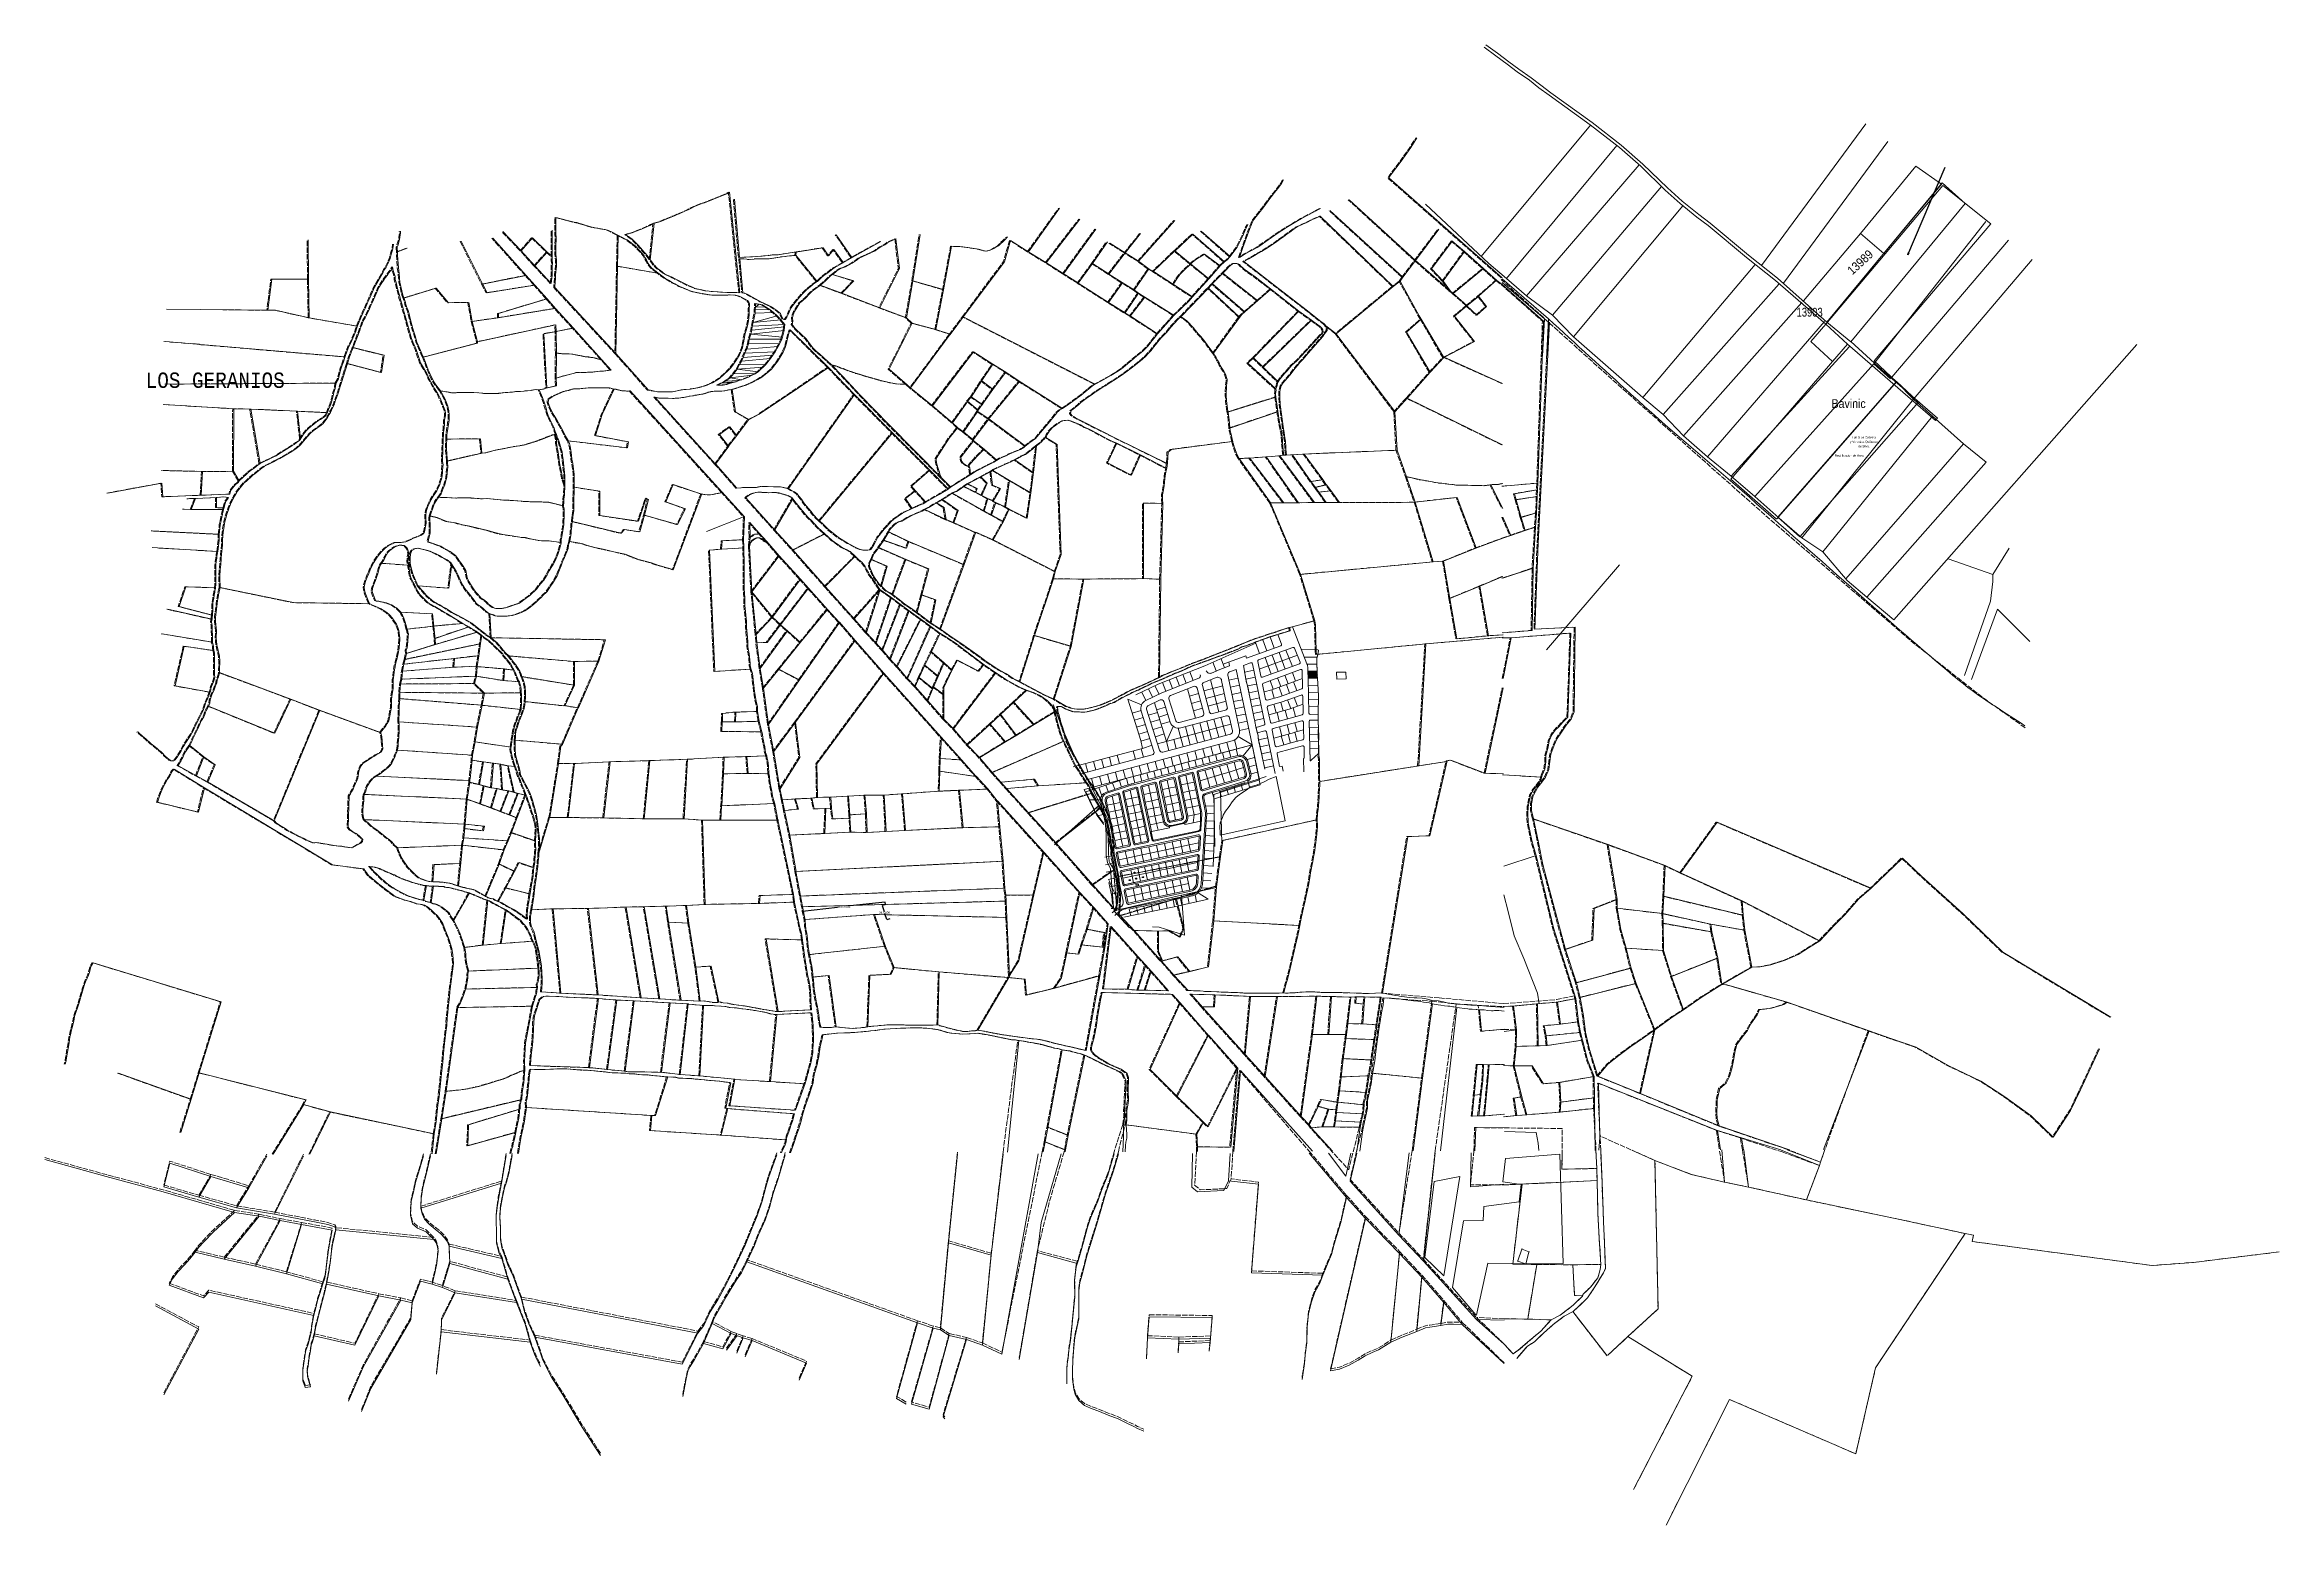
# Model space of a CAD drawing. Header units: millimetres. Extents: x 611548 to 616630, y 1316670 to 1320037.
import ezdxf
from ezdxf.enums import TextEntityAlignment as Align

# ---------------------------------------------------------------- set-up
doc = ezdxf.new("R2010")
doc.units = ezdxf.units.MM
doc.header["$PDMODE"] = 35
doc.header["$PDSIZE"] = 0.5
doc.linetypes.add('ACAD_ISO02W100', pattern=[15, 12, -3])
for name, color, linetype in [('2', 7, 'Continuous'), ('3', 7, 'Continuous'), ('CVL_CUADCON_LIN', 8, 'Continuous'), ('CVL_CUADCON_TIT', 1, 'Continuous'), ('CVL_PUNTO', 250, 'Continuous'), ('FONDO_MANAGUA', 8, 'ACAD_ISO02W100'), ('Level 22', 7, 'Continuous'), ('Nombres_Barrios', 7, 'Continuous'), ('POLIGONALES', 2, 'Continuous')]:
    doc.layers.add(name, color=color, linetype=linetype)
for name, color, linetype, lineweight in [('Level 18', 7, 'Continuous', 0), ('Level 20', 7, 'Continuous', 0), ('Level 30', 7, 'Continuous', 0), ('Level 50', 7, 'Continuous', 0), ('Level 63', 7, 'Continuous', 0), ('limite de parcel', 7, 'Continuous', 0), ('PARCELAS', 7, 'Continuous', 0)]:
    doc.layers.add(name, color=color, linetype=linetype, lineweight=lineweight)
doc.styles.add('HECTOR LOPEZ', font='arial.ttf')
doc.styles.add('MONOTXT', font='MONOTXT', dxfattribs={"height": 0.2})
doc.styles.add('ROMANT', font='ROMANT', dxfattribs={"height": 0.2})
doc.styles.add('Style-CHAR_FAST_FONT', font='CHAR_FAST_FONT.shx')
doc.styles.add('Style-ENGINEERING', font='ENGINEERING.shx')
doc.styles.add('Style-INTL_ISO', font='INTL_ISO.shx')
doc.dimstyles.get("Standard").update_dxf_attribs({"dimtxt": 5, "dimasz": 0.18, "dimexe": 0.18, "dimexo": 0.0625, "dimgap": 0.09, "dimtad": 0, "dimtih": 1, "dimtoh": 1, "dimdec": 4, "dimzin": 0, "dimdsep": 46, "dimtxsty": 'HECTOR LOPEZ', "dimcen": 0.09, "dimadec": 0, "dimazin": 0, "dimtfac": 1, "dimtdec": 4, "dimtofl": 0, "dimtmove": 2, "dimatfit": 3, "dimfxl": 0.18, "dimtolj": 1, "dimtzin": 0, "dimarcsym": 0})

# ---------------------------------------------------------------- blocks, each defined once
blk = doc.blocks.new('TerminatorOpen')
at = {"color": 0, "linetype": 'Continuous', "lineweight": -2}
for q in [(-1, 0.25), (-1, 0), (-1, -0.25)]:
    blk.add_line((0, 0), q, dxfattribs=at)
blk = doc.blocks.new('*D320')
at = {"layer": 'CVL_CUADCON_LIN', "color": 0, "lineweight": -2, "ltscale": 0.5, "transparency": 16777216}
for p, q in [((613459.3, 1318086.7), (613379.7, 1318078.2)), ((613460, 1318081.7), (613459.5, 1318086.9)), ((613272.3, 1318061.5), (613271.7, 1318066.8)), ((613271.9, 1318066.6), (613351.5, 1318075.2))]:
    blk.add_line(p, q, dxfattribs=at)
at = {"layer": 'CVL_CUADCON_LIN', "color": 0, "lineweight": 0, "ltscale": 0.5, "transparency": 16777216}
for points in [[(613459.3, 1318086.8), (613459.3, 1318086.7), (613459.5, 1318086.7)], [(613271.9, 1318066.6), (613271.9, 1318066.6), (613271.7, 1318066.6)]]:
    blk.add_solid(points, dxfattribs=at)
at = {"layer": 'Defpoints', "color": 0, "lineweight": 0, "ltscale": 0.5, "transparency": 16777216}
for p in [(613459.5, 1318086.7), (613272.3, 1318061.5), (613460, 1318081.6)]:
    blk.add_point(p, dxfattribs=at)
at = {"layer": 'CVL_CUADCON_LIN', "color": 0, "lineweight": 0, "ltscale": 0.5, "transparency": 16777216, "insert": (613365.6, 1318076.7), "char_height": 5, "attachment_point": 5, "style": 'HECTOR LOPEZ'}
blk.add_mtext('\\A1;188.8504', dxfattribs=at)
blk = doc.blocks.new('*D321')
at = {"layer": 'CVL_CUADCON_LIN', "color": 0, "lineweight": -2, "ltscale": 0.5, "transparency": 16777216}
for p, q in [((613460, 1318081.6), (613452.7, 1318079.3)), ((613453, 1318079.1), (613457.2, 1318065.7)), ((613463.1, 1318047.1), (613458.8, 1318060.5)), ((613470.2, 1318049.1), (613463, 1318046.8))]:
    blk.add_line(p, q, dxfattribs=at)
at = {"layer": 'CVL_CUADCON_LIN', "color": 0, "lineweight": 0, "ltscale": 0.5, "transparency": 16777216}
for points in [[(613453, 1318079.1), (613452.9, 1318079.1), (613452.9, 1318079.3)], [(613463.1, 1318047.1), (613463, 1318047.1), (613463.1, 1318046.9)]]:
    blk.add_solid(points, dxfattribs=at)
at = {"layer": 'Defpoints', "color": 0, "lineweight": 0, "ltscale": 0.5, "transparency": 16777216}
for p in [(613460.1, 1318081.6), (613463.1, 1318046.9), (613470.3, 1318049.1)]:
    blk.add_point(p, dxfattribs=at)
at = {"layer": 'CVL_CUADCON_LIN', "color": 0, "lineweight": 0, "ltscale": 0.5, "transparency": 16777216, "insert": (613458, 1318063.1), "char_height": 5, "attachment_point": 5, "style": 'HECTOR LOPEZ'}
blk.add_mtext('\\A1;34.0000', dxfattribs=at)

msp = doc.modelspace()

# ---------------------------------------------------------------- hatches: boundary and pattern name
at = {"lineweight": 0}
h = msp.add_hatch(color=7, dxfattribs=at)
h.dxf.hatch_style = 1
h.paths.add_polyline_path([(614441.93323, 1318612.40121), (614421.14922, 1318611.91357), (614421.5245, 1318595.91858), (614442.70822, 1318596.41557), (614442.37022, 1318602.68457)])

# ---------------------------------------------------------------- linework, layer by layer
at = {"color": 1, "lineweight": 0}
for p, q in [((614418.93512, 1318629.07203), (614385.62243, 1318712.78874)), ((614302.27676, 1318675.64527), (614186.34729, 1318624.16941)), ((614301.56914, 1318677.58334), (614310.82794, 1318652.22448)), ((614308.87183, 1318637.66939), (614387.0293, 1318666.20554)), ((614310.558, 1318616.99137), (614397.1664, 1318648.61304)), ((614318.44422, 1318683.85328), (614327.73803, 1318658.39853)), ((614337.29822, 1318605.46085), (614323.57809, 1318643.03881)), ((614335.34149, 1318690.06242), (614344.64811, 1318664.57259)), ((614353.2754, 1318611.2943), (614339.55528, 1318648.87226)), ((614369.25259, 1318617.12774), (614355.53246, 1318654.7057)), ((614370.97137, 1318660.34262), (614385.76805, 1318623.15772)), ((614390.84603, 1318664.49649), (614403.42321, 1318632.88933)), ((614406.638, 1318662.04378), (614443.70302, 1318661.04458)), ((614443.70302, 1318661.04458), (614406.638, 1318662.04378)), ((614442.01379, 1318644.41536), (614413.09962, 1318643.73696)), ((614441.58876, 1318642.72571), (614441.15248, 1318632.18924)), ((614442.58069, 1318646.66896), (614441.58876, 1318642.72571)), ((614442.38551, 1318645.89305), (614441.78394, 1318643.50162)), ((614445.13565, 1318659.42376), (614442.58069, 1318646.66896)), ((614444.97851, 1318658.63926), (614442.73784, 1318647.45346)), ((614444.50282, 1318661.02302), (614444.67576, 1318660.19434)), ((614444.66627, 1318660.23981), (614444.51231, 1318660.97755)), ((614444.67576, 1318660.19434), (614445.13565, 1318659.42376)), ((614445.08579, 1318659.50731), (614444.72562, 1318660.11079)), ((614186.34729, 1318624.16941), (614080.14416, 1318582.51255)), ((614172.80005, 1318596.1464), (614088.63064, 1318563.13199)), ((614113.39935, 1318572.84721), (614105.6796, 1318592.52851)), ((614128.95695, 1318578.94948), (614121.23721, 1318598.63079)), ((614144.51455, 1318585.05176), (614136.79481, 1318604.73306)), ((614160.07216, 1318591.15404), (614152.35241, 1318610.83534)), ((614212.6732, 1318597.72802), (614184.57734, 1318586.70776)), ((614199.36468, 1318592.50791), (614218.81263, 1318519.5994)), ((614220.35165, 1318616.13672), (614202.08483, 1318608.02576)), ((614212.5248, 1318612.66139), (614205.1172, 1318632.81873)), ((614242.76102, 1318624.37192), (614220.35165, 1318616.13672)), ((614231.22955, 1318620.13423), (614223.93724, 1318639.97788)), ((614265.07521, 1318479.72572), (614238.7047, 1318603.41433)), ((614242.76102, 1318624.37192), (614240.95044, 1318633.09953)), ((614241.13101, 1318592.03394), (614261.97917, 1318596.4473)), ((614257.86792, 1318615.98042), (614242.52874, 1318610.34344)), ((614284.98056, 1318487.79174), (614257.66642, 1318615.90637)), ((614290.83401, 1318631.08359), (614274.3837, 1318625.0774)), ((614276.85886, 1318612.05064), (614274.3837, 1318625.0774)), ((614277.0082, 1318611.26461), (614274.3837, 1318625.0774)), ((614279.29305, 1318598.92846), (614277.0082, 1318611.26461)), ((614279.14734, 1318599.71516), (614277.15391, 1318610.47791)), ((614277.25377, 1318609.93875), (614297.85242, 1318614.2315)), ((614280.82637, 1318590.26434), (614279.29305, 1318598.92846)), ((614280.68695, 1318591.05219), (614279.43248, 1318598.14061)), ((614280.13112, 1318594.19288), (614301.11704, 1318598.56633)), ((614323.15196, 1318492.83222), (614294.80024, 1318628.87736)), ((614306.96362, 1318634.23893), (614313.97409, 1318600.59931)), ((614317.94032, 1318598.39307), (614401.66449, 1318628.96168)), ((614404.08422, 1318616.00427), (614319.79992, 1318585.23115)), ((614339.05824, 1318569.90423), (614408.53472, 1318595.27085)), ((614359.21391, 1318577.26328), (614352.01084, 1318596.99171)), ((614376.12353, 1318583.43861), (614368.92093, 1318603.16577)), ((614393.03407, 1318589.61139), (614385.83101, 1318609.33982)), ((614409.00439, 1318575.2532), (614408.11273, 1318613.2563)), ((614419.38005, 1318627.87819), (614441.29059, 1318628.39226)), ((614421.14922, 1318611.91357), (614420.98227, 1318619.02914)), ((614423.38583, 1318516.58622), (614421.52455, 1318595.91625)), ((614441.15248, 1318632.18924), (614441.93537, 1318612.40126)), ((614441.18157, 1318631.38968), (614441.57697, 1318620.5189)), ((614441.55566, 1318641.92631), (614441.18558, 1318632.98864)), ((614442.71082, 1318596.41333), (614443.41524, 1318583.35178)), ((614011.1997, 1318548.76931), (614040.94905, 1318454.35277)), ((614011.1997, 1318548.76931), (614042.91503, 1318535.884)), ((614080.14416, 1318582.51255), (614029.89136, 1318558.13395)), ((614052.40697, 1318545.55919), (614043.17948, 1318564.58027)), ((614088.63064, 1318563.13199), (614052.40697, 1318545.55919)), ((614084.80419, 1318546.72962), (614057.33726, 1318533.40488)), ((614067.44268, 1318552.8533), (614058.21519, 1318571.87439)), ((614082.4784, 1318560.14742), (614073.2509, 1318579.1685)), ((614097.84175, 1318566.74493), (614090.122, 1318586.42624)), ((614107.92404, 1318496.38557), (614093.20173, 1318543.11027)), ((614104.9338, 1318549.42469), (614120.6958, 1318499.40029)), ((614160.9965, 1318577.45847), (614108.48928, 1318556.86317)), ((614147.48683, 1318572.15947), (614165.31356, 1318505.3288)), ((614172.32612, 1318561.06671), (614151.8992, 1318555.61794)), ((614176.76298, 1318544.43336), (614156.33606, 1318538.98459)), ((614169.0384, 1318573.39204), (614184.18368, 1318516.61384)), ((614180.94672, 1318579.52774), (614196.90769, 1318519.69159)), ((614184.11512, 1318567.6497), (614227.39865, 1318579.19535)), ((614188.7855, 1318550.14091), (614231.18198, 1318561.44995)), ((614193.45587, 1318532.63212), (614234.96532, 1318543.70455)), ((614237.76153, 1318530.58913), (614224.843, 1318591.18242)), ((614244.61562, 1318575.68968), (614265.44016, 1318580.09804)), ((614248.10023, 1318559.34541), (614268.90115, 1318563.74878)), ((614251.58484, 1318543.00115), (614272.36214, 1318547.39952)), ((614281.90396, 1318584.89981), (614280.82637, 1318590.26434)), ((614281.74639, 1318585.68423), (614280.98394, 1318589.47993)), ((614283.88171, 1318577.84889), (614281.90396, 1318584.89981)), ((614283.66563, 1318578.61925), (614282.12004, 1318584.12945)), ((614283.67498, 1318578.58591), (614304.38165, 1318582.90116)), ((614287.54746, 1318560.86598), (614283.88171, 1318577.84889)), ((614287.37865, 1318561.64805), (614284.05052, 1318577.06682)), ((614287.09687, 1318562.95351), (614307.64626, 1318567.23599)), ((614298.13073, 1318508.08286), (614287.54746, 1318560.86598)), ((614290.89171, 1318543.20495), (614287.69632, 1318560.07986)), ((614290.12772, 1318547.23963), (614310.91087, 1318551.57082)), ((614317.89171, 1318581.80069), (614324.81212, 1318548.59325)), ((614321.3741, 1318565.09052), (614339.05824, 1318569.90423)), ((614328.53737, 1318546.31038), (614356.58564, 1318553.94526)), ((614342.30383, 1318571.08923), (614335.10076, 1318590.81766)), ((614339.06159, 1318569.90545), (614344.3152, 1318550.60525)), ((614355.56055, 1318575.9294), (614362.76361, 1318556.20097)), ((614356.58564, 1318553.94526), (614407.0339, 1318572.36448)), ((614364.75893, 1318521.96572), (614359.5054, 1318541.26563)), ((614372.0009, 1318581.93195), (614379.20397, 1318562.20353)), ((614374.71034, 1318546.72197), (614381.9134, 1318526.99354)), ((614388.44126, 1318587.93451), (614395.64433, 1318568.20608)), ((614389.92941, 1318552.27862), (614397.13248, 1318532.55019)), ((614443.66407, 1318580.42957), (614421.89989, 1318579.91893)), ((614444.67675, 1318564.4472), (614422.27523, 1318563.9216)), ((614444.87097, 1318548.44563), (614422.65056, 1318547.92428)), ((614443.41524, 1318583.35178), (614444.49831, 1318570.63216)), ((614443.48312, 1318582.55458), (614444.43043, 1318571.42937)), ((614444.49831, 1318570.63216), (614444.88626, 1318557.18525)), ((614444.52139, 1318569.83241), (614444.86319, 1318557.985)), ((614444.8828, 1318553.96307), (614444.85368, 1318540.37801)), ((614444.88109, 1318553.16299), (614444.85539, 1318541.17809)), ((614444.88626, 1318557.18525), (614444.8828, 1318553.96307)), ((614444.8854, 1318556.38516), (614444.88366, 1318554.76316)), ((614021.27691, 1318516.78691), (614041.44082, 1318523.14028)), ((614026.2991, 1318500.84783), (614046.463, 1318507.2012)), ((614031.32129, 1318484.90874), (614051.48519, 1318491.26211)), ((614041.99135, 1318521.39305), (614070.98017, 1318429.39022)), ((614054.21257, 1318526.15504), (614083.79987, 1318432.25281)), ((614058.60348, 1318512.21945), (614078.76738, 1318518.57282)), ((614063.74668, 1318495.89629), (614083.91058, 1318502.24966)), ((614071.87226, 1318540.45609), (614099.62351, 1318452.381)), ((614077.01547, 1318524.13294), (614097.17937, 1318530.4863)), ((614079.17629, 1318446.92682), (614246.10513, 1318491.45419)), ((614082.15867, 1318507.80978), (614102.32257, 1318514.16314)), ((614087.30187, 1318491.48662), (614107.46577, 1318497.83999)), ((614128.01371, 1318495.37927), (614179.90421, 1318509.22078)), ((614235.55181, 1318510.5195), (614132.31706, 1318482.98219)), ((614169.67568, 1318449.18669), (614158.77814, 1318490.04054)), ((614181.19983, 1318527.80001), (614160.77291, 1318522.35124)), ((614185.82268, 1318453.49382), (614174.92513, 1318494.34766)), ((614201.96967, 1318457.80094), (614191.07213, 1318498.65479)), ((614204.22198, 1318515.70742), (614233.41077, 1318523.49337)), ((614218.11667, 1318462.10807), (614207.21912, 1318502.96191)), ((614234.26366, 1318466.41519), (614223.36612, 1318507.26903)), ((614249.32172, 1318476.36706), (614243.01616, 1318505.94274)), ((614255.06945, 1318526.65689), (614275.82313, 1318531.05026)), ((614258.55405, 1318510.31263), (614279.28412, 1318514.701)), ((614262.03866, 1318493.96837), (614282.7451, 1318498.35174)), ((614293.33605, 1318531.56273), (614314.17548, 1318535.90566)), ((614296.55554, 1318515.88816), (614317.44009, 1318520.24049)), ((614300.1177, 1318498.22119), (614298.13073, 1318508.08286)), ((614299.95967, 1318499.00552), (614298.28876, 1318507.29854)), ((614299.71863, 1318500.20184), (614320.7047, 1318504.57532)), ((614302.96434, 1318485.14012), (614300.1177, 1318498.22119)), ((614302.79421, 1318485.92191), (614300.28783, 1318497.4394)), ((614332.20782, 1318513.10514), (614378.05693, 1318525.5855)), ((614341.6788, 1318481.47877), (614407.06571, 1318499.27742)), ((614349.126, 1318517.71035), (614343.87247, 1318537.01027)), ((614350.74862, 1318518.15204), (614356.00215, 1318498.85213)), ((614374.33707, 1318503.84298), (614369.08354, 1318523.1429)), ((614379.23752, 1318469.936), (614373.72131, 1318490.2009)), ((614378.05693, 1318525.5855), (614409.89695, 1318537.21064)), ((614387.20311, 1318528.92487), (614392.67199, 1318508.83384)), ((614396.41039, 1318475.38808), (614391.09123, 1318494.92908)), ((614411.25792, 1318479.20449), (614410.83584, 1318497.19417)), ((614444.46372, 1318532.42994), (614423.0259, 1318531.92696)), ((614425.93064, 1318408.12328), (614423.83155, 1318497.5894)), ((614444.34663, 1318514.07686), (614426.45571, 1318513.6571)), ((614444.35943, 1318501.07218), (614426.76067, 1318500.65927)), ((614444.43091, 1318531.76118), (614444.29313, 1318502.85058)), ((614444.29313, 1318502.85058), (614444.45354, 1318498.54784)), ((614444.4271, 1318530.9611), (614444.29695, 1318503.65065)), ((614444.32294, 1318502.05105), (614444.42373, 1318499.34737)), ((614444.85368, 1318540.37801), (614444.43091, 1318531.76118)), ((614444.45354, 1318498.54784), (614444.81612, 1318481.31381)), ((614444.81447, 1318539.57888), (614444.47012, 1318532.5603)), ((614444.47037, 1318497.74793), (614444.79929, 1318482.11372)), ((613912.06525, 1318342.96132), (614272.03126, 1318438.98032)), ((613914.13597, 1318364.3521), (614249.1224, 1318453.70794)), ((614036.21724, 1318468.92989), (614056.50737, 1318475.32303)), ((614044.71427, 1318436.69234), (614040.94905, 1318454.35277)), ((614041.23942, 1318452.9908), (614061.52956, 1318459.38394)), ((614044.71427, 1318436.69234), (614066.51501, 1318443.56145)), ((614068.88988, 1318479.57314), (614089.05379, 1318485.9265)), ((614074.03309, 1318463.24998), (614094.19699, 1318469.60334)), ((614091.11777, 1318428.23179), (614244.97095, 1318469.2713)), ((614099.63893, 1318452.38512), (614114.89355, 1318486.44517)), ((614105.0877, 1318431.9582), (614099.63893, 1318452.38512)), ((614121.2347, 1318436.26532), (614115.78593, 1318456.69224)), ((614137.38169, 1318440.57245), (614126.24541, 1318482.32131)), ((614153.52869, 1318444.87957), (614142.63114, 1318485.73341)), ((614205.39219, 1318421.20471), (614200.20288, 1318440.65892)), ((614223.4846, 1318426.03076), (614218.2953, 1318445.48497)), ((614241.57702, 1318430.85682), (614236.38771, 1318450.31103)), ((614259.66944, 1318435.68287), (614254.22523, 1318456.09268)), ((614294.06907, 1318444.85879), (614262.19913, 1318463.37499)), ((614265.42106, 1318477.60248), (614286.20609, 1318482.00248)), ((614272.03126, 1318438.98032), (614294.06907, 1318444.85879)), ((614294.06907, 1318444.85879), (614284.98056, 1318487.79174)), ((614311.01115, 1318364.82658), (614294.06907, 1318444.85879)), ((614305.81674, 1318472.44826), (614302.96434, 1318485.14012)), ((614303.11792, 1318484.45677), (614321.00277, 1318489.32512)), ((614305.64131, 1318473.22888), (614303.13978, 1318484.3595)), ((614307.90919, 1318464.78335), (614305.81674, 1318472.44826)), ((614306.00258, 1318471.76752), (614323.3105, 1318476.47882)), ((614307.69848, 1318465.5552), (614306.02745, 1318471.67642)), ((614308.23322, 1318460.1435), (614307.90919, 1318464.78335)), ((614308.17748, 1318460.94165), (614307.96493, 1318463.98521)), ((614309.72587, 1318451.78831), (614308.23322, 1318460.1435)), ((614309.58517, 1318452.57593), (614308.37393, 1318459.35589)), ((614308.92431, 1318456.27512), (614329.86114, 1318460.63835)), ((614316.93777, 1318418.11886), (614309.72587, 1318451.78831)), ((614316.7702, 1318418.9012), (614309.89345, 1318451.00597)), ((614312.18602, 1318440.30287), (614333.18696, 1318444.67946)), ((614327.03574, 1318474.19595), (614346.81298, 1318379.2953)), ((614339.52962, 1318477.97167), (614346.88837, 1318442.66085)), ((614343.24595, 1318460.13891), (614390.63386, 1318473.03814)), ((614350.61362, 1318440.37798), (614396.56927, 1318452.88734)), ((614352.92134, 1318427.53168), (614408.39475, 1318442.63183)), ((614361.8676, 1318465.20781), (614356.35139, 1318485.47272)), ((614360.38712, 1318464.80482), (614365.90333, 1318444.53991)), ((614375.83229, 1318468.98838), (614381.34326, 1318448.74274)), ((614412.78755, 1318414.01006), (614412.18228, 1318439.80722)), ((614444.75803, 1318484.07502), (614424.15997, 1318483.59174)), ((614444.56426, 1318468.06435), (614424.5353, 1318467.59442)), ((614445.16345, 1318452.07228), (614424.91064, 1318451.5971)), ((614444.67875, 1318479.68323), (614444.52021, 1318473.85935)), ((614444.52021, 1318473.85935), (614444.59582, 1318463.9123)), ((614444.5263, 1318473.05928), (614444.58973, 1318464.71237)), ((614444.65698, 1318478.88344), (614444.54199, 1318474.65914)), ((614444.59582, 1318463.9123), (614444.69871, 1318460.22638)), ((614444.61814, 1318463.11253), (614444.67638, 1318461.02615)), ((614444.69871, 1318460.22638), (614444.8014, 1318457.79165)), ((614444.73242, 1318459.427), (614444.76769, 1318458.59102)), ((614444.8014, 1318457.79165), (614445.38955, 1318448.50064)), ((614444.85195, 1318456.99316), (614445.339, 1318449.29912)), ((614445.73221, 1318441.03388), (614445.3655, 1318424.98137)), ((614445.71394, 1318440.234), (614445.38378, 1318425.78124)), ((614445.38955, 1318448.50064), (614445.73221, 1318441.03388)), ((614445.42623, 1318447.70139), (614445.69554, 1318441.83313)), ((613886.93735, 1318394.60619), (614044.71427, 1318436.69234)), ((613904.68561, 1318378.50201), (614066.77584, 1318421.73871)), ((613920.34596, 1318382.67933), (613915.15665, 1318402.13354)), ((613938.43838, 1318387.50538), (613933.24907, 1318406.95959)), ((613956.53079, 1318392.33144), (613951.34149, 1318411.78565)), ((613974.62321, 1318397.15749), (613969.4339, 1318416.6117)), ((613992.71562, 1318401.98355), (613987.52632, 1318421.43776)), ((614024.46803, 1318372.94416), (614019.27872, 1318392.39837)), ((614028.90046, 1318411.63566), (614023.71115, 1318431.08987)), ((614042.56044, 1318377.77021), (614037.37114, 1318397.22442)), ((614046.99287, 1318416.46171), (614041.80357, 1318435.91592)), ((614060.65286, 1318382.59627), (614055.46355, 1318402.05048)), ((614078.74528, 1318387.42232), (614073.55597, 1318406.87653)), ((614096.83769, 1318392.24838), (614091.64839, 1318411.70259)), ((614114.93011, 1318397.07443), (614109.7408, 1318416.52864)), ((614133.02252, 1318401.90049), (614127.83322, 1318421.3547)), ((614151.11494, 1318406.72654), (614145.92563, 1318426.18075)), ((614169.20736, 1318411.5526), (614164.01805, 1318431.00681)), ((614187.29977, 1318416.37865), (614182.11047, 1318435.83286)), ((614315.60041, 1318424.36244), (614336.51279, 1318428.72057)), ((614323.17404, 1318389.36162), (614316.93777, 1318418.11886)), ((614323.00448, 1318390.14354), (614317.10734, 1318417.33694)), ((614319.03951, 1318408.42716), (614339.83861, 1318412.76168)), ((614322.4945, 1318392.49518), (614343.16443, 1318396.80278)), ((614350.77215, 1318424.02458), (614356.79975, 1318395.10129)), ((614362.67419, 1318396.32552), (614356.79975, 1318395.10129)), ((614362.67419, 1318396.32552), (614364.9999, 1318385.16563)), ((614412.78755, 1318414.01006), (614410.78788, 1318413.96314)), ((614411.51472, 1318382.9846), (614410.78788, 1318413.96314)), ((614445.61897, 1318436.07684), (614425.28598, 1318435.59978)), ((613912.06525, 1318342.96132), (613935.60059, 1318294.58957)), ((613934.00595, 1318348.81388), (613928.81664, 1318368.26809)), ((613952.09836, 1318353.63994), (613946.90906, 1318373.09415)), ((613970.19078, 1318358.46599), (613965.00147, 1318377.9202)), ((613988.2832, 1318363.29205), (613983.09389, 1318382.74626)), ((614006.37561, 1318368.1181), (614001.18631, 1318387.57231)), ((614206.7722, 1318331.73605), (614311.01115, 1318364.82658)), ((614222.0464, 1318338.87574), (614326.31141, 1318372.63896)), ((614224.99928, 1318220.40303), (614222.0464, 1318338.87574)), ((613935.60059, 1318294.58957), (613926.75127, 1318312.77741)), ((613932.45567, 1318301.05327), (613932.55013, 1318300.85913)), ((613932.55445, 1318300.85026), (613935.60059, 1318294.58957)), ((613935.60059, 1318294.58957), (613955.9412, 1318266.38119)), ((613935.60059, 1318294.58957), (613955.9412, 1318266.38119)), ((614209.03568, 1318213.49715), (614206.7722, 1318331.73605))]:
    msp.add_line(p, q, dxfattribs=at)
at = {"color": 1, "lineweight": 0, "ltscale": 0.5, "flags": 128}
for points in [[(613137.23525, 1318963.28771), (613053.06034, 1318930.13861)], [(614421.14922, 1318611.91357), (614441.93322, 1318612.40157), (614442.37022, 1318602.68457), (614442.70822, 1318596.41557), (614421.52422, 1318595.91857), (614421.14922, 1318611.91357)]]:
    msp.add_lwpolyline(points, dxfattribs=at)
at = {"color": 1, "lineweight": 0, "flags": 128}
msp.add_lwpolyline([(614352.50831, 1318695.31217), (614360.91231, 1318673.77503, -0.4206617892), (614359.14625, 1318669.86602), (614281.62282, 1318641.56136), (614279.5648, 1318647.19806), (614228.1786, 1318628.4364)], format="xyb", dxfattribs=at)
msp.add_lwpolyline([(614335.64583, 1318496.60794), (614328.6959, 1318529.95705, -0.3966582767), (614330.84508, 1318533.46415), (614360.52955, 1318541.54441), (614405.44646, 1318557.94406, -0.5134539125), (614409.47497, 1318555.19609), (614410.39411, 1318516.02128, -0.3448977155), (614408.18264, 1318513.05592), (614339.37108, 1318494.32506, -0.4319895091)], format="xyb", close=True, dxfattribs=at)
at = {"color": 1, "lineweight": 0}
msp.add_lwpolyline([(614425.28801, 1318435.59977), (614445.61897, 1318436.07684), (614445.36543, 1318424.98254), (614428.26472, 1318409.76984), (614426.7364, 1318408.55248), (614425.94066, 1318408.12583)], close=True, dxfattribs=at)
for points in [[(614907.91984, 1317297.48136), (614898.26514, 1317271.24115)], [(614898.56091, 1317270.59705), (614916.21866, 1317264.00647)], [(614923.3795, 1317291.82148), (614908.55658, 1317297.76454)], [(614916.81172, 1317264.31583), (614923.71895, 1317291.15119)]]:
    msp.add_lwpolyline(points, dxfattribs=at)
for centre in [(614898.09249, 1317270.77191), (614908.09249, 1317297.95061), (614923.84359, 1317291.63541), (614916.68709, 1317263.83161)]:
    msp.add_circle(centre, 0.5, dxfattribs=at)
for centre, radius, start, end in [((614388.05831, 1318663.38719), 3.00032, 21.69867938, 110.05769018), ((614170.59441, 1318601.76963), 6.04033, 291.41697672, 21.54113341), ((614198.4079, 1318616.30662), 9.06049, 201.54113341, 293.94253224), ((614215.98166, 1318589.29317), 9.06049, 12.03531005, 111.41697672), ((614244.61226, 1318604.67383), 6.04033, 110.17781003, 192.03531005), ((614291.86302, 1318628.26524), 3.00032, 11.77191526, 110.05769018), ((614309.90083, 1318634.85105), 3.00032, 110.05769018, 191.77191526), ((614316.91131, 1318601.21142), 3.00032, 191.77191526, 290.05769018), ((614400.63548, 1318631.78003), 3.00032, 290.05769018, 21.69867938), ((614405.11323, 1318613.18592), 3.00032, 1.34407331, 110.05769018), ((614391.98712, 1318618.34884), 29.00313, 1.34405527, 21.69867932), ((614061.19506, 1318527.44387), 20.13443, 115.87892116, 197.48892111), ((614087.44061, 1318541.29503), 6.04033, 17.48892111, 115.87892116), ((614110.69492, 1318551.23994), 6.04033, 111.41697672, 197.48892111), ((614163.20214, 1318571.83524), 6.04033, 14.93558775, 111.41697672), ((614186.78298, 1318581.08453), 6.04033, 111.41697672, 194.93558775), ((614320.82893, 1318582.41281), 3.00032, 110.05769018, 191.77191526), ((614327.74934, 1318549.20537), 3.00032, 191.77191526, 285.22726699), ((614406.00489, 1318575.18282), 3.00032, 290.05769018, 1.3440553), ((614059.97368, 1318527.97029), 6.04033, 115.87892116, 197.48892111), ((614127.12776, 1318502.4364), 20.13443, 197.48892111, 284.93558782), ((614126.45692, 1318501.21553), 6.04033, 197.48892111, 284.93558782), ((614178.34742, 1318515.05705), 6.04033, 284.93558782, 14.93558775), ((614202.66518, 1318521.54368), 6.04033, 194.93558775, 284.93558782), ((614231.85398, 1318529.32963), 6.04033, 284.93558782, 12.03531005), ((614237.10861, 1318504.68324), 6.04033, 12.03531005, 104.93558782), ((614320.21474, 1318492.2201), 3.00032, 285.22726699, 11.77191526), ((614407.85374, 1318496.38243), 3.00032, 1.3440553, 105.22726699), ((614426.38533, 1318516.65659), 3.00032, 181.34405503, 271.34405503), ((614426.83104, 1318497.65977), 3.00032, 91.34405523, 181.3440553), ((614243.41416, 1318475.10757), 6.04033, 284.93558782, 12.03531005), ((614243.41416, 1318475.10757), 22.14787, 284.93558782, 12.03531005), ((614324.09853, 1318473.58384), 3.00032, 11.77191526, 105.22726699), ((614342.46683, 1318478.58378), 3.00032, 105.22726699, 191.77191526), ((614349.82559, 1318443.27296), 3.00032, 191.77191526, 285.22726699), ((614409.18278, 1318439.73684), 3.00032, 1.3440553, 105.22726699), ((614065.21905, 1318427.57498), 6.04033, 284.93558782, 17.48892111), ((614089.56098, 1318434.06806), 6.04033, 197.48892111, 284.93558782), ((614353.70937, 1318424.6367), 3.00032, 105.22726699, 191.77191526), ((613932.55318, 1318300.85513), 0.00503, 104.60391101, 284.60391101), ((613932.55318, 1318300.85513), 0.00503, 284.60391101, 127.28670909)]:
    msp.add_arc(centre, radius, start, end, dxfattribs=at)
msp.add_open_spline([(613968.64965, 1318136.02477), (613973.4803, 1318125.3176), (613978.31096, 1318114.61043), (613988.98765, 1318091.45504)], degree=3, dxfattribs=at)
at = {"layer": '2', "color": 1, "lineweight": 0}
for p, q in [((613127.89313, 1319553.31376), (613116.52513, 1319685.50676)), ((613785.17713, 1319565.97276), (613856.30113, 1319664.93876)), ((614637.05513, 1319508.17376), (614470.93413, 1319660.11176)), ((614665.45913, 1319546.20976), (614515.02613, 1319684.17076)), ((612631.23113, 1319568.80676), (612589.68813, 1319612.01176)), ((612925.25413, 1319547.66176), (612933.78513, 1319630.50476)), ((613825.76113, 1319540.91176), (613902.02113, 1319639.85276)), ((613864.89313, 1319515.94876), (613938.85813, 1319617.74776)), ((614035.43913, 1319544.31876), (614118.18913, 1319637.21276)), ((614244.32713, 1319555.11876), (614178.44113, 1319613.01176)), ((614615.16713, 1319487.27276), (614448.88013, 1319646.98076)), ((614665.45913, 1319546.20976), (614719.03713, 1319617.34076)), ((612148.06713, 1319503.71776), (612146.92913, 1319593.09376)), ((612372.60113, 1319574.16776), (612350.61313, 1319565.72376)), ((612495.09113, 1319589.83676), (612543.50013, 1319492.74876)), ((612643.08913, 1319511.99776), (612566.90913, 1319597.29876)), ((612663.01713, 1319533.89076), (612631.23113, 1319568.80676)), ((612631.72013, 1319568.26976), (612657.20213, 1319598.08176)), ((612657.20213, 1319598.08176), (612690.26513, 1319565.95776)), ((612662.96513, 1319533.94776), (612690.84313, 1319565.43276)), ((612690.26513, 1319565.95776), (612702.06913, 1319555.23176)), ((612852.34013, 1319603.56876), (612850.92713, 1319532.42776)), ((613255.98613, 1319565.37576), (613318.39713, 1319575.22476)), ((613256.26913, 1319557.87776), (613256.79513, 1319565.50076)), ((613304.97113, 1319498.18976), (613256.32313, 1319558.66176)), ((613364.49513, 1319541.17576), (613343.14613, 1319570.82876)), ((613383.85013, 1319552.97676), (613348.36813, 1319604.67776)), ((613449.71513, 1319589.18376), (613384.24213, 1319553.29376)), ((613522.51013, 1319499.88176), (613538.81113, 1319605.16376)), ((613591.91213, 1319479.08376), (613610.78613, 1319578.76076)), ((613786.25113, 1319565.28376), (613744.79513, 1319591.84176)), ((613824.79313, 1319541.52976), (613786.25113, 1319565.28376)), ((613931.15713, 1319539.36476), (613964.95013, 1319588.75576)), ((613968.50313, 1319515.34876), (614005.26613, 1319563.47176)), ((614005.26613, 1319563.47176), (613970.65713, 1319585.68876)), ((614005.26613, 1319563.47176), (614040.54013, 1319607.33276)), ((614035.43913, 1319544.31876), (614005.26613, 1319563.47176)), ((614118.02413, 1319567.95676), (614069.43713, 1319521.13376)), ((614154.07513, 1319538.31576), (614118.02413, 1319567.95676)), ((614159.12613, 1319606.33576), (614118.25213, 1319567.76976)), ((614231.60213, 1319543.08476), (614159.12613, 1319606.33576)), ((614728.43913, 1319499.57276), (614776.98513, 1319566.45576)), ((614748.09513, 1319591.19676), (614776.98513, 1319566.45576)), ((614776.98513, 1319566.45576), (614820.31613, 1319527.81976)), ((612543.57213, 1319492.61076), (612642.90613, 1319512.20176)), ((612662.83713, 1319490.05876), (612643.08913, 1319511.99776)), ((612700.25213, 1319494.12976), (612663.01713, 1319533.89076)), ((612850.92713, 1319532.42776), (612847.05213, 1319334.82276)), ((612850.94213, 1319533.18376), (612942.51213, 1319517.64076)), ((613384.36913, 1319553.29376), (613364.91413, 1319541.40776)), ((613864.31113, 1319516.31776), (613824.79313, 1319541.52976)), ((613898.97813, 1319494.31976), (613864.22013, 1319516.37576)), ((613998.88413, 1319495.76076), (613968.58513, 1319515.29576)), ((614026.09013, 1319478.86776), (614059.13913, 1319526.94776)), ((614059.92613, 1319526.37076), (614035.43913, 1319544.31876)), ((614069.62813, 1319521.02876), (614059.77513, 1319526.45376)), ((614115.05013, 1319491.59376), (614069.53913, 1319521.08676)), ((614195.66813, 1319504.68976), (614154.01313, 1319538.36576)), ((614196.47013, 1319505.57776), (614221.42313, 1319534.22076)), ((614204.05913, 1319493.48276), (614227.47713, 1319517.04776)), ((614221.41513, 1319534.21176), (614231.60213, 1319543.08476)), ((614306.82713, 1319454.70876), (614227.54013, 1319517.11476)), ((614630.58813, 1319498.98976), (614637.05513, 1319508.17376)), ((614637.05513, 1319508.17376), (614665.45913, 1319546.20976)), ((614744.39613, 1319476.83976), (614665.45913, 1319546.20976)), ((614751.18113, 1319471.21776), (614820.47513, 1319527.69476)), ((614820.19013, 1319527.94676), (614850.97813, 1319500.65876)), ((612149.46413, 1319415.99376), (612148.06713, 1319503.71776)), ((612543.50013, 1319492.74876), (612553.97913, 1319472.62776)), ((612553.97913, 1319472.62776), (612662.71613, 1319490.19276)), ((612690.41713, 1319458.95576), (612662.83113, 1319490.06576)), ((612709.45513, 1319436.70876), (612690.41713, 1319458.95576)), ((612707.97513, 1319484.82976), (612847.15713, 1319334.70976)), ((613311.87513, 1319489.85276), (613361.32113, 1319471.52776)), ((613361.32113, 1319471.52776), (613447.70713, 1319438.47876)), ((613522.56313, 1319500.22376), (613592.09013, 1319480.02576)), ((613575.11813, 1319389.44576), (613591.91213, 1319479.08376)), ((613967.67013, 1319450.74376), (613898.83013, 1319494.41376)), ((613967.46513, 1319450.87376), (613999.23013, 1319495.54576)), ((614026.64913, 1319478.52076), (613998.88413, 1319495.76076)), ((614005.28413, 1319426.90076), (614035.66613, 1319471.89676)), ((614016.76513, 1319419.51076), (614050.47013, 1319462.87376)), ((614036.02913, 1319471.62976), (614026.64913, 1319478.52076)), ((614050.35613, 1319462.94476), (614036.02913, 1319471.62976)), ((614116.47713, 1319421.38376), (614050.35613, 1319462.94476)), ((614158.24013, 1319463.25076), (614115.05013, 1319491.59376)), ((614133.41713, 1319419.73976), (614194.76713, 1319483.59876)), ((614157.89713, 1319462.87076), (614196.47013, 1319505.57776)), ((614265.67113, 1319417.39376), (614194.64013, 1319483.46676)), ((614194.76713, 1319483.59876), (614204.05913, 1319493.48276)), ((614277.81013, 1319429.20276), (614203.81713, 1319493.22576)), ((614307.06613, 1319454.91876), (614336.80613, 1319481.29276)), ((614336.20513, 1319481.76976), (614400.49313, 1319430.68876)), ((614615.16713, 1319487.27276), (614485.29013, 1319379.47576)), ((614630.65213, 1319498.87576), (614615.16713, 1319487.27276)), ((614729.46513, 1319498.48776), (614744.97913, 1319476.35776)), ((614750.80413, 1319471.54776), (614744.39613, 1319476.83976)), ((614782.87713, 1319443.47476), (614750.73213, 1319471.61076)), ((614782.56213, 1319443.21976), (614809.42213, 1319464.97776)), ((614809.24813, 1319464.82376), (614850.34313, 1319501.22176)), ((614850.97813, 1319500.65876), (614862.67013, 1319491.21976)), ((612055.56613, 1319433.08576), (611824.89613, 1319435.50076)), ((612259.39513, 1319396.99076), (612149.46413, 1319415.99376)), ((612520.23513, 1319407.49276), (612532.59213, 1319360.82476)), ((612520.27413, 1319407.26776), (612579.58713, 1319415.97076)), ((612579.58713, 1319415.97076), (612709.13013, 1319437.08776)), ((612750.27513, 1319392.77776), (612709.39613, 1319436.77176)), ((613520.88613, 1319403.69076), (613507.83713, 1319416.05676)), ((613607.07213, 1319377.70576), (613637.60413, 1319418.58376)), ((613936.89313, 1319264.70076), (613637.19313, 1319418.03276)), ((614005.03313, 1319427.06276), (613967.54313, 1319450.74376)), ((614017.24013, 1319419.20476), (614004.94313, 1319427.12076)), ((614079.18613, 1319379.56876), (614017.24013, 1319419.20476)), ((614079.61613, 1319380.12976), (614116.40713, 1319421.31676)), ((614206.19413, 1319335.12076), (614265.07613, 1319416.66976)), ((614277.67513, 1319429.08476), (614307.06613, 1319454.91876)), ((614400.49313, 1319430.68876), (614297.23513, 1319324.82376)), ((614319.15013, 1319303.40776), (614429.53713, 1319410.42376)), ((614400.49313, 1319430.68876), (614429.53713, 1319410.42376)), ((614678.98213, 1319412.61176), (614729.96013, 1319325.41876)), ((612231.21813, 1319326.79476), (611822.77813, 1319361.64576)), ((612750.40713, 1319392.63076), (612711.37513, 1319384.58376)), ((612711.68013, 1319333.72576), (612711.41713, 1319383.79376)), ((612814.68813, 1319321.11776), (612750.27513, 1319392.77776)), ((613607.67213, 1319378.51876), (613517.47913, 1319256.24276)), ((613574.81313, 1319389.54776), (613607.67213, 1319378.51876)), ((614484.77113, 1319380.16476), (614461.54913, 1319397.86376)), ((614618.49713, 1319202.43476), (614484.77113, 1319380.16476)), ((612711.42113, 1319278.19176), (612711.68013, 1319333.72576)), ((612836.45413, 1319297.01876), (612814.68813, 1319321.11776)), ((613329.94213, 1319303.62876), (613389.47013, 1319241.56176)), ((613679.41313, 1319272.95476), (613704.64113, 1319310.23776)), ((613704.64113, 1319310.23776), (613733.67413, 1319292.48576)), ((614297.29613, 1319324.88676), (614284.25513, 1319312.53676)), ((614284.25513, 1319312.40976), (614347.85413, 1319254.01476)), ((614297.23513, 1319324.82376), (614319.15013, 1319303.40776)), ((614319.15013, 1319303.40776), (614353.49513, 1319270.16476)), ((614698.88413, 1319291.95676), (614729.81613, 1319325.28276)), ((614863.33513, 1319266.81376), (614731.00113, 1319325.96476)), ((612211.03113, 1319267.26976), (611821.22813, 1319265.03176)), ((612688.38813, 1319256.15376), (612711.76113, 1319260.78376)), ((612711.76113, 1319260.78376), (612711.42113, 1319278.19376)), ((613518.14913, 1319255.65876), (613509.38013, 1319263.30676)), ((613567.16513, 1319215.85876), (613517.99613, 1319255.78376)), ((613654.94613, 1319235.66876), (613679.41313, 1319272.95476)), ((613679.12413, 1319272.51376), (613705.13913, 1319252.54376)), ((613680.30113, 1319218.81676), (613704.51713, 1319253.02176)), ((613694.81713, 1319185.22976), (613764.75113, 1319271.01776)), ((613704.26413, 1319252.66376), (613734.06813, 1319292.21276)), ((613733.67413, 1319292.48576), (613764.09713, 1319271.42576)), ((613764.09713, 1319271.42576), (613862.95413, 1319209.85476)), ((614647.19713, 1319233.65976), (614698.88413, 1319291.95676)), ((611977.98313, 1319209.08376), (611819.95213, 1319218.63376)), ((611977.31713, 1319066.70276), (611977.79813, 1319209.09476)), ((612016.44313, 1319208.44476), (611977.85613, 1319209.08576)), ((612122.92213, 1319203.41776), (612016.44313, 1319208.44476)), ((612037.67313, 1319084.80976), (612016.44313, 1319208.44476)), ((612190.82613, 1319200.28776), (612122.92213, 1319203.41776)), ((612130.09513, 1319140.21976), (612122.92213, 1319203.41776)), ((612879.41913, 1319249.49076), (613088.29313, 1319019.71876)), ((613239.91413, 1319027.30776), (613389.84813, 1319241.18076)), ((613389.47013, 1319241.56176), (613476.23613, 1319153.99576)), ((613612.52813, 1319177.21676), (613567.16513, 1319215.85876)), ((613612.43613, 1319177.29476), (613647.84013, 1319225.98376)), ((613637.99313, 1319156.09676), (613670.29913, 1319203.45776)), ((613647.18013, 1319226.54376), (613654.94613, 1319235.66876)), ((613671.38213, 1319206.01076), (613647.18013, 1319226.54376)), ((613655.39013, 1319236.34576), (613681.44113, 1319218.17876)), ((613695.07713, 1319185.73276), (613669.97813, 1319202.96476)), ((613670.06513, 1319202.90576), (613671.38213, 1319206.01076)), ((613671.22313, 1319205.63576), (613680.37413, 1319218.92276)), ((614239.24713, 1319201.43776), (614348.19513, 1319235.55376)), ((614352.86613, 1319201.99476), (614243.44813, 1319165.09276)), ((614618.42813, 1319202.35976), (614647.19713, 1319233.65976)), ((614623.68213, 1319114.52676), (614618.42813, 1319202.35976)), ((614863.74913, 1319126.89976), (614646.70013, 1319233.11876)), ((613122.42713, 1319148.13476), (613149.23813, 1319184.47476)), ((613310.15313, 1318954.06976), (613476.11013, 1319154.12376)), ((613476.23613, 1319153.99576), (613561.35713, 1319068.97676)), ((613625.19713, 1319165.86776), (613612.52813, 1319177.21676)), ((613637.74513, 1319156.29976), (613625.19713, 1319165.86776)), ((613659.41413, 1319138.56976), (613637.74513, 1319156.29976)), ((613659.48313, 1319138.48376), (613695.15413, 1319185.67576)), ((613778.60213, 1319124.03076), (613695.07713, 1319185.73276)), ((612463.85513, 1319090.08576), (612542.76813, 1319108.05776)), ((613073.91113, 1319083.33876), (613103.64113, 1319124.25276)), ((613103.58113, 1319124.16976), (613122.48913, 1319148.21276)), ((613662.19913, 1319135.12976), (613659.41413, 1319138.56976)), ((613685.26313, 1319116.50676), (613662.19913, 1319135.12976)), ((613713.63613, 1319091.84176), (613685.26313, 1319116.50676)), ((613796.85713, 1319064.32176), (613803.87113, 1319125.03976)), ((613986.59213, 1319130.58276), (614039.98213, 1319103.98776)), ((614039.98213, 1319103.98776), (614099.96513, 1319073.05276)), ((614327.80813, 1319099.29776), (614356.63613, 1319102.13276)), ((614356.63613, 1319102.13276), (614364.89313, 1319103.75976)), ((614435.76113, 1318996.14576), (614357.00213, 1319102.20476)), ((614364.89313, 1319103.75976), (614371.36813, 1319103.73976)), ((614371.36813, 1319103.73976), (614384.44713, 1319104.08176)), ((614384.44713, 1319104.08176), (614412.13013, 1319106.02976)), ((614428.74113, 1319042.94976), (614385.70113, 1319104.16976)), ((614454.90713, 1319047.82576), (614412.40013, 1319106.04076)), ((611906.85613, 1319066.42676), (611815.58213, 1319068.63576)), ((611903.77913, 1319012.27976), (611906.85613, 1319066.42676)), ((611977.31713, 1319066.70276), (611906.85613, 1319066.42676)), ((611990.45813, 1319045.04776), (611977.31713, 1319066.70276)), ((613122.25513, 1319028.63976), (613073.83413, 1319083.42576)), ((613561.35713, 1319068.97676), (613602.87613, 1319026.56976)), ((613608.99613, 1319030.85276), (613589.49913, 1319050.08376)), ((613608.37113, 1319030.45676), (613654.65713, 1319059.79776)), ((613647.24213, 1319038.34376), (613676.35313, 1319053.63176)), ((613698.98313, 1319065.76176), (613705.46613, 1319069.17276)), ((613742.35913, 1319046.05976), (613704.71313, 1319068.77676)), ((613796.73813, 1319063.35476), (613754.83613, 1319092.56576)), ((613791.17513, 1319017.95476), (613796.87213, 1319064.44676)), ((614099.96513, 1319073.05276), (614101.39213, 1319086.01076)), ((614264.44213, 1319095.55176), (614288.56913, 1319096.87576)), ((614337.08013, 1318993.92376), (614264.44213, 1319095.55176)), ((614288.56913, 1319096.87576), (614327.80813, 1319099.29776)), ((614366.28313, 1318995.10176), (614288.57013, 1319097.51176)), ((614399.45513, 1318995.00976), (614326.96313, 1319099.24576)), ((614645.12013, 1319053.85376), (614665.04513, 1318996.60876)), ((611891.57113, 1319004.94676), (611873.41413, 1319004.37176)), ((611881.46913, 1318979.80976), (611890.91913, 1319004.92576)), ((611939.94713, 1319007.07576), (611891.57113, 1319004.94676)), ((613208.30613, 1318933.50176), (613249.25513, 1319004.48076)), ((613552.15713, 1318996.70376), (613528.36113, 1319022.18676)), ((613602.64713, 1319026.40776), (613608.37113, 1319030.45676)), ((613612.83113, 1319016.96476), (613683.66213, 1318976.72876)), ((613638.72013, 1319032.14376), (613647.24213, 1319038.34376)), ((613665.20413, 1319019.42776), (613639.11213, 1319032.42876)), ((613679.83413, 1319011.73176), (613665.09913, 1319019.48276)), ((613693.12413, 1319004.52876), (613679.68213, 1319011.81376)), ((613685.05013, 1318975.98176), (613693.01813, 1319004.58676)), ((613705.83513, 1318999.39276), (613693.12413, 1319004.52876)), ((613705.55313, 1318998.89976), (613710.87813, 1318995.45276)), ((613733.42313, 1318985.37976), (613742.35913, 1319046.05976)), ((613791.11513, 1319017.54576), (613742.35913, 1319046.05976)), ((614428.22113, 1319043.68976), (614455.20313, 1319047.40576)), ((614438.35913, 1319029.95876), (614428.74113, 1319042.94976)), ((614438.18013, 1319030.20076), (614463.51313, 1319035.72776)), ((614446.20613, 1319019.26076), (614438.35913, 1319029.95876)), ((614462.78613, 1318995.46376), (614446.20613, 1319019.26076)), ((614446.34313, 1319019.06376), (614473.63313, 1319022.34976)), ((614463.51213, 1319035.60076), (614454.90713, 1319047.82576)), ((614473.25813, 1319022.73576), (614463.51313, 1319035.72776)), ((614492.87413, 1318995.86576), (614473.25913, 1319022.86376)), ((614837.14613, 1319035.98076), (614864.17813, 1318982.15976)), ((611881.34113, 1318979.80976), (611863.82413, 1318980.50276)), ((611954.95813, 1318979.75576), (611881.34113, 1318979.80976)), ((611954.97513, 1318979.81976), (611955.87713, 1318984.26676)), ((613597.91213, 1318956.78476), (613550.12613, 1318979.76176)), ((613616.66513, 1318949.43776), (613597.91213, 1318956.78476)), ((613665.21713, 1318927.78576), (613616.55913, 1318949.48476)), ((613683.66213, 1318976.72876), (613702.17613, 1318966.75976)), ((613701.43313, 1318967.15976), (613710.93813, 1318995.42676)), ((613702.17613, 1318966.75976), (613728.50113, 1318952.23176)), ((613705.19313, 1318910.91376), (613728.55113, 1318952.31976)), ((613710.87813, 1318995.45276), (613732.18613, 1318986.11076)), ((613728.52113, 1318952.26576), (613741.69613, 1318980.49076)), ((613732.18613, 1318986.11076), (613741.69613, 1318980.49076)), ((614086.16413, 1318821.48576), (614090.88813, 1318993.14976)), ((614366.66713, 1318995.10476), (614336.40113, 1318994.87376)), ((614404.49913, 1318832.58676), (614337.08013, 1318993.79676)), ((614399.29713, 1318995.00476), (614366.54013, 1318995.10476)), ((614434.97813, 1318996.16676), (614399.29713, 1318995.00476)), ((614461.76713, 1318995.44976), (614434.97813, 1318996.16676)), ((614492.49413, 1318995.86476), (614461.76713, 1318995.44976)), ((614665.31913, 1318996.24476), (614492.49413, 1318995.86476)), ((614665.17213, 1318996.73576), (614705.86113, 1318860.64076)), ((611944.57213, 1318923.57276), (611792.41113, 1318931.13276)), ((613151.12913, 1318896.13276), (613152.30013, 1318918.38376)), ((613172.50213, 1318926.74076), (613190.13013, 1318907.12676)), ((613190.13013, 1318907.12676), (613218.15513, 1318874.39576)), ((613208.82513, 1318933.06476), (613249.47513, 1318887.82876)), ((613249.86713, 1318887.38576), (613323.10513, 1318924.17776)), ((613444.38213, 1318892.69876), (613456.48613, 1318910.32576)), ((613456.48613, 1318910.32576), (613467.95813, 1318929.09776)), ((613513.61513, 1318907.35576), (613467.70413, 1318929.35276)), ((613638.80713, 1318854.77476), (613513.61513, 1318907.35576)), ((613638.93513, 1318855.12676), (613665.51913, 1318928.62176)), ((613665.51913, 1318928.62176), (613705.09113, 1318910.96476)), ((613705.09113, 1318910.96476), (613846.49013, 1318839.11776)), ((614803.19313, 1318892.11276), (614864.37813, 1318914.42776)), ((611941.59913, 1318884.51276), (611792.25913, 1318893.30276)), ((612375.57713, 1318852.94976), (612314.07913, 1318857.66176)), ((613088.13313, 1318889.63276), (613137.91813, 1318892.34176)), ((613156.59013, 1318793.24976), (613151.12913, 1318896.13276)), ((613156.61413, 1318793.00176), (613218.19413, 1318874.35376)), ((613218.15513, 1318874.39576), (613266.72813, 1318821.41076)), ((613249.47513, 1318887.82876), (613323.80613, 1318803.98676)), ((613323.39313, 1318804.45276), (613391.49613, 1318873.53576)), ((613444.78713, 1318893.28876), (613507.29513, 1318866.07576)), ((613476.74913, 1318786.27576), (613506.52713, 1318866.40976)), ((613585.58613, 1318707.99576), (613638.93513, 1318855.12676)), ((614705.86113, 1318860.64076), (614404.53013, 1318832.35476)), ((614705.86113, 1318860.64076), (614729.73413, 1318862.21976)), ((614729.73413, 1318862.21976), (614803.19313, 1318892.11276)), ((614729.73413, 1318862.21976), (614744.00713, 1318777.16276)), ((613203.02413, 1318735.09876), (613266.72813, 1318821.41076)), ((613221.51913, 1318717.50576), (613285.40713, 1318800.67776)), ((613323.80613, 1318803.98676), (613389.27613, 1318731.22676)), ((613447.93913, 1318797.60376), (613388.94913, 1318731.59076)), ((613416.89713, 1318699.89676), (613447.85213, 1318797.66276)), ((613472.68513, 1318780.65876), (613447.33213, 1318798.01876)), ((613842.76813, 1318822.35476), (613799.54713, 1318693.25076)), ((613911.71713, 1318821.64576), (613842.76813, 1318822.35476)), ((613842.76913, 1318822.35476), (613846.49013, 1318839.11776)), ((613882.61513, 1318668.10276), (613911.71713, 1318821.64576)), ((614047.72913, 1318822.60576), (613911.71713, 1318821.64576)), ((614047.31413, 1318822.62076), (614086.16113, 1318821.23776)), ((614083.60813, 1318597.95976), (614086.16413, 1318821.48576)), ((614436.75113, 1318726.50776), (614404.49913, 1318832.45976)), ((614743.96813, 1318777.36076), (614811.87513, 1318805.29376)), ((614811.87513, 1318805.29376), (614864.63613, 1318827.38176)), ((614831.65013, 1318692.70576), (614812.35213, 1318805.49376)), ((611827.87213, 1318753.05976), (611928.64313, 1318730.24176)), ((613166.12113, 1318696.08076), (613156.59013, 1318793.24976)), ((613203.02413, 1318735.09876), (613156.61413, 1318793.00176)), ((613473.96113, 1318779.68076), (613438.91413, 1318676.11976)), ((613453.83013, 1318659.24876), (613494.36713, 1318764.04076)), ((613514.10013, 1318749.45476), (613471.32513, 1318639.34676)), ((613493.97713, 1318764.32876), (613472.68513, 1318780.65876)), ((613514.08613, 1318749.46576), (613493.97713, 1318764.32876)), ((613540.62013, 1318730.12976), (613514.00213, 1318749.52676)), ((613542.78413, 1318786.03676), (613531.96313, 1318745.44976)), ((613564.34213, 1318721.41676), (613532.90913, 1318744.76676)), ((614744.00713, 1318777.16276), (614759.64313, 1318685.69876)), ((611929.82313, 1318678.20176), (611814.86513, 1318697.33076)), ((612433.04013, 1318714.31976), (612371.86013, 1318707.52776)), ((612432.84413, 1318714.29776), (612436.27113, 1318684.57376)), ((612432.98513, 1318714.88576), (612499.42113, 1318720.73276)), ((612436.06413, 1318686.36576), (612513.69813, 1318712.74076)), ((612436.70513, 1318672.69976), (612532.49013, 1318700.80876)), ((612514.04213, 1318712.54776), (612499.20013, 1318720.85676)), ((612563.39813, 1318688.17276), (612560.49413, 1318743.06476)), ((613167.49713, 1318678.52976), (613166.12113, 1318696.08076)), ((613203.49913, 1318734.66776), (613166.14413, 1318695.78676)), ((613175.23513, 1318618.32276), (613237.10413, 1318703.98876)), ((613221.87413, 1318717.96776), (613203.02413, 1318735.09876)), ((613237.30213, 1318703.92476), (613221.39213, 1318717.50676)), ((613237.23113, 1318703.98776), (613267.07413, 1318677.61476)), ((613264.77313, 1318592.58576), (613356.00213, 1318722.99176)), ((613389.27613, 1318731.22676), (613417.13513, 1318699.62676)), ((613417.07213, 1318699.69876), (613438.41113, 1318676.68876)), ((613486.84113, 1318622.55876), (613541.00413, 1318729.85176)), ((613510.46013, 1318595.25676), (613563.18113, 1318713.79576)), ((613563.18113, 1318713.79576), (613540.62013, 1318730.12976)), ((613583.84213, 1318698.86476), (613563.05413, 1318713.79576)), ((613585.76813, 1318707.88076), (613564.34213, 1318721.41676)), ((613564.56813, 1318656.09876), (613584.52713, 1318698.43576)), ((613799.56013, 1318693.28976), (613766.03513, 1318588.04276)), ((613882.73313, 1318668.72576), (613799.62613, 1318693.48176)), ((614436.75113, 1318726.50776), (614380.08813, 1318711.30376)), ((614380.08813, 1318711.30376), (614380.95913, 1318703.93076)), ((614865.02913, 1318694.58476), (614832.17713, 1318692.76976)), ((611932.44213, 1318659.25976), (611864.44613, 1318669.16076)), ((612539.25213, 1318674.61576), (612367.60013, 1318638.78176)), ((612367.60013, 1318638.78176), (612370.67913, 1318652.11576)), ((612436.87813, 1318672.75376), (612370.67913, 1318652.11576)), ((612436.27113, 1318684.57376), (612436.87813, 1318672.75376)), ((612480.73413, 1318641.23276), (612535.11613, 1318647.45476)), ((612752.80713, 1318634.25276), (612603.98613, 1318646.72576)), ((613175.29513, 1318617.85976), (613167.49713, 1318678.52976)), ((613255.78413, 1318496.41676), (613391.44813, 1318681.77376)), ((613391.64513, 1318681.69176), (613456.44713, 1318607.69476)), ((613438.41113, 1318676.68876), (613454.74613, 1318658.21276)), ((613454.74613, 1318658.33976), (613471.08113, 1318639.60976)), ((613549.89513, 1318625.89976), (613564.56813, 1318656.09876)), ((613593.83813, 1318630.97576), (613564.69613, 1318656.36976)), ((613843.89913, 1318548.17176), (613882.65213, 1318668.21776)), ((614439.76213, 1318657.49576), (614440.34913, 1318650.09976)), ((614440.63313, 1318650.12276), (614689.16613, 1318674.01776)), ((614672.96613, 1318396.57676), (614689.31613, 1318674.03076)), ((614689.16613, 1318674.01776), (614865.04513, 1318689.37076)), ((614832.30413, 1318692.76976), (614761.43913, 1318685.86976)), ((611945.55713, 1318609.03976), (612107.86413, 1318548.84176)), ((612357.43713, 1318583.02676), (612360.00213, 1318593.82076)), ((612360.00213, 1318593.82076), (612361.69613, 1318611.98676)), ((612529.96513, 1318600.86376), (612360.00213, 1318593.82076)), ((612361.69613, 1318611.98676), (612364.65413, 1318627.98976)), ((612478.52813, 1318621.03476), (612361.69613, 1318611.98676)), ((612364.63513, 1318627.88876), (612480.73413, 1318641.23276)), ((612364.63513, 1318627.88876), (612367.60013, 1318638.78176)), ((612478.22613, 1318621.01176), (612479.70713, 1318641.11176)), ((612531.86913, 1318623.66576), (612478.52813, 1318621.03476)), ((612525.23113, 1318583.97576), (612529.96513, 1318600.86376)), ((612529.96513, 1318600.86376), (612531.73113, 1318622.65076)), ((612592.09313, 1318590.95176), (612529.96513, 1318600.86376)), ((612593.78013, 1318617.29676), (612531.73113, 1318622.65076)), ((612592.09313, 1318590.95176), (612593.78013, 1318617.29676)), ((612615.76413, 1318614.38876), (612593.78013, 1318617.29676)), ((612633.39013, 1318599.75076), (612753.24913, 1318580.33576)), ((612753.24913, 1318580.33576), (612752.76313, 1318634.25676)), ((612808.62813, 1318635.27776), (612752.80713, 1318634.25276)), ((612761.82113, 1318528.94676), (612808.30413, 1318635.04476)), ((613182.61613, 1318573.39876), (613218.48913, 1318617.37976)), ((613194.28213, 1318490.80576), (613264.77313, 1318592.58576)), ((613217.96313, 1318616.73476), (613264.61713, 1318592.35976)), ((613456.57413, 1318607.69476), (613587.07113, 1318461.98976)), ((613471.08113, 1318639.60976), (613487.92413, 1318621.38676)), ((613488.05113, 1318621.38676), (613509.95513, 1318595.52376)), ((613510.08313, 1318595.64976), (613527.94113, 1318577.04276)), ((613528.00113, 1318576.96876), (613537.13313, 1318598.10876)), ((613537.13313, 1318598.10876), (613549.89513, 1318625.89976)), ((613568.30613, 1318572.47176), (613537.14613, 1318598.13776)), ((613580.06413, 1318600.68676), (613550.01713, 1318626.15176)), ((613569.83213, 1318576.00076), (613579.92613, 1318600.39276)), ((613579.88113, 1318600.28476), (613593.83813, 1318630.97576)), ((613593.83813, 1318630.97576), (613611.90913, 1318614.67176)), ((613614.69413, 1318480.83876), (613711.32113, 1318608.60376)), ((613711.10413, 1318608.76076), (613684.73713, 1318626.63176)), ((612107.86413, 1318548.84176), (612173.06613, 1318523.60976)), ((612355.58113, 1318549.73876), (612355.61513, 1318564.09776)), ((612355.58113, 1318549.73876), (612542.69613, 1318534.68176)), ((612355.61513, 1318564.09776), (612357.43713, 1318583.02676)), ((612547.96713, 1318562.24076), (612355.61513, 1318564.09776)), ((612357.43713, 1318583.02676), (612525.16413, 1318584.03976)), ((612547.96713, 1318562.24076), (612525.16413, 1318584.03976)), ((612542.69613, 1318534.68176), (612547.96713, 1318562.24076)), ((612632.02213, 1318563.00076), (612547.96713, 1318562.24076)), ((612627.63713, 1318588.17476), (612592.09313, 1318590.95176)), ((612730.83913, 1318533.19876), (612640.94013, 1318543.02276)), ((612753.24913, 1318580.33576), (612730.83913, 1318533.19876)), ((613194.19313, 1318491.27676), (613182.60613, 1318573.46776)), ((613527.87813, 1318577.10876), (613556.55913, 1318544.55076)), ((613556.51013, 1318544.60576), (613568.30613, 1318572.47176)), ((613556.55913, 1318544.55076), (613593.40613, 1318502.24976)), ((613568.43313, 1318572.47176), (613570.09313, 1318576.65976)), ((613592.91413, 1318559.05376), (613569.89713, 1318576.15776)), ((613592.92713, 1318502.79976), (613592.90313, 1318557.90976)), ((613721.92613, 1318513.92976), (613751.70113, 1318541.15976)), ((613751.70113, 1318541.15976), (613781.47013, 1318569.11076)), ((613798.09713, 1318491.15276), (613751.95913, 1318541.40176)), ((614823.92013, 1318380.18276), (614865.38513, 1318574.62576)), ((612173.92113, 1318523.29576), (612070.22313, 1318271.57976)), ((612173.06613, 1318523.60976), (612311.61113, 1318473.07576)), ((612532.54813, 1318485.02576), (612353.43213, 1318497.03376)), ((612532.54813, 1318485.02576), (612542.69613, 1318534.68176)), ((612631.42413, 1318525.26176), (612542.69613, 1318534.68176)), ((612725.52413, 1318445.46676), (612761.31313, 1318529.07476)), ((612731.15813, 1318533.87076), (612761.19513, 1318528.79776)), ((613119.42913, 1318496.79576), (613119.67713, 1318518.77276)), ((613119.67713, 1318518.77276), (613169.43513, 1318520.82276)), ((613172.98913, 1318498.58676), (613169.20613, 1318520.21076)), ((613178.92813, 1318474.41476), (613172.98913, 1318498.58676)), ((613206.04813, 1318428.96976), (613194.18813, 1318491.30076)), ((613255.78413, 1318496.41676), (613206.01413, 1318429.14776)), ((613593.66013, 1318502.24876), (613615.57313, 1318479.94376)), ((613646.55813, 1318444.74176), (613698.63813, 1318492.01676)), ((613733.38113, 1318451.75476), (613698.55713, 1318491.94276)), ((613698.63813, 1318492.01676), (613721.92613, 1318513.92976)), ((613758.52513, 1318466.13776), (613722.18513, 1318514.16676)), ((613759.01513, 1318466.41776), (613798.17913, 1318491.20476)), ((613798.17913, 1318491.20476), (613846.13913, 1318519.70176)), ((611877.75913, 1318442.99476), (611909.86413, 1318417.66876)), ((612520.70713, 1318421.14276), (612526.88313, 1318451.87676)), ((612526.88313, 1318451.87576), (612532.54813, 1318485.02576)), ((612608.66213, 1318439.53876), (612526.88313, 1318451.87676)), ((612618.23713, 1318455.34976), (612725.74013, 1318445.97176)), ((613584.72613, 1318414.30776), (613587.47013, 1318461.68676)), ((613587.19813, 1318461.98976), (613633.23313, 1318410.66176)), ((613615.57313, 1318479.94376), (613646.97613, 1318444.26676)), ((613674.48713, 1318415.68676), (613733.58613, 1318451.88076)), ((613703.67513, 1318381.52676), (613866.66213, 1318452.71076)), ((613733.53013, 1318451.84676), (613759.01513, 1318466.41776)), ((611850.90413, 1318398.02476), (611892.87513, 1318374.51476)), ((611892.98213, 1318374.45476), (611909.90413, 1318417.64076)), ((612350.35213, 1318432.84476), (612520.70713, 1318421.14276)), ((612546.07313, 1318405.94376), (612520.30813, 1318410.08876)), ((612536.68213, 1318354.50676), (612546.07313, 1318405.94376)), ((612568.41213, 1318402.82576), (612546.07313, 1318405.94376)), ((612563.83613, 1318347.05376), (612568.41213, 1318402.82576)), ((612585.57013, 1318400.35476), (612568.41213, 1318402.82576)), ((612602.42513, 1318397.11976), (612585.54713, 1318400.35876)), ((612589.34513, 1318342.27376), (612585.54713, 1318400.35876)), ((612618.19113, 1318395.73076), (612602.29913, 1318397.13076)), ((612615.86913, 1318337.10976), (612602.29913, 1318397.13076)), ((612697.00213, 1318279.31876), (612716.83513, 1318402.24676)), ((612738.90213, 1318279.36676), (612753.31313, 1318401.96876)), ((612819.41513, 1318278.44976), (612833.75713, 1318406.07176)), ((612834.43613, 1318406.10676), (612924.98613, 1318408.74276)), ((612911.48913, 1318276.51876), (612924.37513, 1318408.72476)), ((612924.98613, 1318408.74276), (613011.34613, 1318411.76876)), ((613002.04113, 1318276.21376), (613010.34513, 1318411.73376)), ((613011.34613, 1318411.76876), (613093.39013, 1318416.58176)), ((613093.38213, 1318416.58176), (613144.06213, 1318417.88976)), ((613144.18913, 1318417.88976), (613190.12613, 1318419.74676)), ((613147.95913, 1318379.60376), (613144.68513, 1318417.90976)), ((613220.17513, 1318345.49976), (613206.04813, 1318428.96976)), ((613584.05413, 1318384.42676), (613584.59913, 1318414.30876)), ((613584.58313, 1318413.45376), (613633.58913, 1318410.39976)), ((613633.36013, 1318410.66076), (613666.07813, 1318373.47176)), ((614674.28913, 1318396.78376), (614520.60113, 1318372.72776)), ((614737.34013, 1318406.58976), (614674.16213, 1318396.78476)), ((611892.87513, 1318374.51476), (611918.61613, 1318360.20376)), ((611918.61613, 1318360.20376), (612071.14713, 1318271.03976)), ((612514.92813, 1318363.40476), (612302.74513, 1318373.55776)), ((612509.05213, 1318321.42376), (612514.60113, 1318359.40276)), ((612536.71413, 1318354.49776), (612514.60113, 1318359.40276)), ((612547.72113, 1318351.54976), (612536.68213, 1318354.50676)), ((612539.49813, 1318310.40276), (612547.72113, 1318351.54976)), ((612563.83613, 1318347.05376), (612547.72113, 1318351.54976)), ((612577.41713, 1318345.10576), (612563.83613, 1318347.05376)), ((612563.98113, 1318301.17876), (612577.41713, 1318345.10576)), ((612589.34513, 1318342.27376), (612577.41713, 1318345.10576)), ((612585.67213, 1318292.72576), (612603.81413, 1318340.06976)), ((612603.81413, 1318340.06976), (612589.34513, 1318342.27376)), ((612615.98513, 1318337.07476), (612603.81413, 1318340.06976)), ((613092.05813, 1318378.81776), (613147.57013, 1318379.73576)), ((613147.57013, 1318379.60876), (613195.29513, 1318378.94176)), ((613225.59913, 1318321.35676), (613220.16913, 1318345.52676)), ((613584.06613, 1318385.08876), (613666.87013, 1318372.74576)), ((613636.84113, 1318256.30376), (613628.66613, 1318341.23676)), ((613666.20513, 1318373.47176), (613692.71113, 1318344.55876)), ((613692.83813, 1318344.55776), (613714.64813, 1318317.43376)), ((613703.96213, 1318381.19076), (613722.83013, 1318359.78476)), ((613722.83013, 1318359.78476), (613736.38013, 1318344.74776)), ((613735.95613, 1318345.21776), (613807.24313, 1318351.26676)), ((613736.38013, 1318344.74776), (613785.51413, 1318290.08276)), ((613807.24313, 1318351.26676), (613917.91213, 1318358.47076)), ((614520.60113, 1318372.72776), (614447.94313, 1318360.99476)), ((614823.69113, 1318380.18976), (614865.96413, 1318378.92676)), ((612274.82113, 1318332.05076), (612509.05213, 1318321.42376)), ((612503.96513, 1318264.38276), (612509.05213, 1318321.42376)), ((612509.05213, 1318321.42376), (612539.49813, 1318310.40276)), ((612539.49813, 1318310.40276), (612563.98113, 1318301.17876)), ((612563.98113, 1318301.17876), (612585.67213, 1318292.72576)), ((612585.67213, 1318292.72576), (612605.84413, 1318285.67476)), ((612605.84413, 1318285.67476), (612625.13113, 1318334.28576)), ((612625.13113, 1318334.28576), (612615.86913, 1318337.10976)), ((612622.46213, 1318279.65176), (612642.57413, 1318331.12776)), ((612642.81913, 1318330.49476), (612625.13113, 1318334.28576)), ((613085.59213, 1318273.28576), (613087.66513, 1318305.70676)), ((613087.80713, 1318305.95976), (613208.31513, 1318311.17576)), ((613215.63513, 1318273.81576), (613208.56913, 1318310.32376)), ((613230.39913, 1318295.38076), (613225.47213, 1318321.35676)), ((613225.76913, 1318319.78976), (613256.96713, 1318321.55476)), ((613257.09413, 1318321.55476), (613292.27313, 1318323.27276)), ((613292.52713, 1318323.14476), (613306.37213, 1318325.28176)), ((613306.37213, 1318325.28176), (613335.20013, 1318325.35776)), ((613322.01313, 1318242.95776), (613324.90213, 1318299.74376)), ((613337.20013, 1318300.97276), (613324.37413, 1318299.69076)), ((613335.32713, 1318325.35776), (613375.33413, 1318328.21076)), ((613337.20213, 1318300.93876), (613335.59813, 1318325.37676)), ((613375.46113, 1318328.21076), (613413.68813, 1318330.04976)), ((613379.08913, 1318284.58776), (613376.46213, 1318328.25876)), ((613416.85713, 1318287.55376), (613379.03813, 1318285.42776)), ((613416.81213, 1318288.71676), (613413.60013, 1318330.04576)), ((613418.49713, 1318245.10276), (613416.81213, 1318288.71676)), ((613461.46013, 1318247.34976), (613457.37213, 1318330.35376)), ((613505.95613, 1318250.05476), (613499.15913, 1318333.20376)), ((613714.77513, 1318317.43376), (613821.68413, 1318199.10976)), ((613785.26213, 1318290.36376), (613930.76813, 1318335.04876)), ((613847.72913, 1318221.42176), (613950.15313, 1318301.33576)), ((612503.96513, 1318264.38276), (612275.00213, 1318274.67476)), ((612501.41213, 1318232.88776), (612503.17913, 1318254.09176)), ((612503.17913, 1318254.09176), (612503.96513, 1318264.38276)), ((612601.97513, 1318226.10776), (612609.93813, 1318245.25276)), ((612605.84413, 1318285.67476), (612622.16113, 1318278.82476)), ((612664.36113, 1318226.02476), (612609.81313, 1318244.95276)), ((612609.93813, 1318245.25276), (612622.46213, 1318279.65176)), ((612672.11913, 1318198.16776), (612696.36413, 1318279.31776)), ((612696.36413, 1318279.31776), (612738.65313, 1318279.36976)), ((612738.65313, 1318279.36976), (612818.65813, 1318278.46476)), ((612818.65813, 1318278.46476), (612910.98013, 1318276.64676)), ((612911.10713, 1318276.51976), (613001.65413, 1318276.23076)), ((613001.78113, 1318276.23076), (613044.95513, 1318273.48376)), ((613050.08413, 1318081.74076), (613044.17213, 1318273.53376)), ((613044.95513, 1318273.48376), (613085.08513, 1318273.28476)), ((613085.08513, 1318273.28476), (613216.65113, 1318273.55976)), ((613251.11113, 1318104.11876), (613215.50813, 1318273.94276)), ((613242.46313, 1318239.49476), (613322.52613, 1318242.97976)), ((613322.65313, 1318242.97876), (613381.45513, 1318246.30776)), ((613379.58913, 1318277.84776), (613378.96213, 1318284.58776)), ((613381.65313, 1318246.17876), (613379.33513, 1318277.84776)), ((613381.58213, 1318246.18076), (613418.40913, 1318245.09776)), ((613505.40613, 1318250.02876), (613635.96313, 1318256.28176)), ((613635.96313, 1318256.28176), (613720.12213, 1318258.35976)), ((614227.42813, 1318226.94676), (614442.17113, 1318273.84676)), ((612350.82713, 1318210.45176), (612498.39113, 1318216.36476)), ((612494.10713, 1318176.34976), (612498.39113, 1318216.36476)), ((612498.39113, 1318216.36476), (612501.47913, 1318233.25676)), ((612593.08413, 1318205.52876), (612498.39113, 1318216.36476)), ((612602.02113, 1318226.21476), (612501.47913, 1318233.25676)), ((612582.34613, 1318174.93676), (612593.08413, 1318205.52876)), ((612593.08413, 1318205.52876), (612602.02113, 1318226.21476)), ((613797.94513, 1318103.27276), (613820.64013, 1318200.26576)), ((613990.91513, 1318145.05776), (614222.35313, 1318190.32676)), ((614213.25213, 1318122.05476), (614222.43013, 1318190.90176)), ((614222.43013, 1318190.90176), (614227.46713, 1318227.23076)), ((612489.15813, 1318124.13676), (612494.10713, 1318176.34976)), ((612551.61913, 1318100.25476), (612582.34613, 1318174.93676)), ((612616.64613, 1318157.13576), (612581.93713, 1318173.94176)), ((612596.94413, 1318119.74076), (612616.45713, 1318156.78776)), ((613266.73713, 1318100.98876), (613256.50913, 1318156.62676)), ((613256.76313, 1318156.62676), (613727.55813, 1318179.94876)), ((613731.67513, 1318118.12176), (613727.55813, 1318179.94876)), ((613931.49513, 1318126.53376), (613981.67813, 1318160.90976)), ((612416.27913, 1318125.06076), (612410.39613, 1318091.24576)), ((612431.89813, 1318123.88876), (612427.27913, 1318086.00276)), ((612514.39513, 1318107.67876), (612478.40713, 1318045.21976)), ((612555.93113, 1318091.49576), (612545.39113, 1317989.27676)), ((612580.02513, 1318089.06376), (612596.94413, 1318119.74076)), ((612651.64813, 1318105.76876), (612596.80213, 1318119.48276)), ((613252.99613, 1318087.96576), (613251.11113, 1318104.11876)), ((613266.75813, 1318100.88576), (613731.64113, 1318118.63876)), ((613271.75413, 1318076.32076), (613734.65013, 1318089.36476)), ((613733.81413, 1318104.02276), (613731.67213, 1318118.14076)), ((613734.68413, 1318088.76176), (613733.81413, 1318104.02276)), ((613733.88813, 1318102.73276), (613797.92613, 1318103.18976)), ((613736.41513, 1318051.11876), (613734.68413, 1318088.76176)), ((613872.68313, 1317971.78676), (613902.34113, 1318109.06276)), ((613931.49513, 1318126.53376), (613984.83413, 1318067.47376)), ((614123.42213, 1318095.13476), (613993.93613, 1318056.13676)), ((614213.46113, 1318123.62376), (614123.42213, 1318095.13476)), ((614206.71913, 1318044.43176), (614213.25213, 1318122.05476)), ((612655.56413, 1318069.70776), (612704.22313, 1318071.77676)), ((612704.22313, 1318071.77676), (612784.49013, 1318072.42576)), ((612722.03213, 1317880.11176), (612704.22313, 1318071.77676)), ((612784.49013, 1318072.42576), (612870.98313, 1318075.67576)), ((612806.98513, 1317875.89076), (612784.49013, 1318072.42576)), ((612904.50813, 1317869.23276), (612870.47113, 1318075.65676)), ((612871.11013, 1318075.67476), (612911.36813, 1318076.49376)), ((612947.04813, 1317866.99476), (612911.49513, 1318076.62076)), ((612966.69813, 1318042.04176), (612961.80613, 1318077.69176)), ((612995.30213, 1317863.85676), (612966.69513, 1318042.06176)), ((613013.04413, 1318039.43576), (612966.75813, 1318041.65676)), ((613007.12513, 1318079.50276), (613051.95713, 1318081.83876)), ((613013.04413, 1318039.43576), (613007.84413, 1318079.53976)), ((613028.92513, 1317940.07776), (613012.91713, 1318039.43576)), ((613277.26413, 1318047.09176), (613435.57713, 1318058.90276)), ((613434.97413, 1318058.85776), (613736.36513, 1318052.21276)), ((613460.17813, 1317985.85976), (613435.17579, 1318058.79569)), ((613742.40613, 1317919.02676), (613736.41513, 1318051.11876)), ((613918.74613, 1318024.97976), (613933.95013, 1318074.79876)), ((614026.75113, 1318021.47176), (613993.69513, 1318056.39176)), ((614206.72413, 1318044.49276), (614402.68413, 1318033.88776)), ((612658.81313, 1317998.16076), (612586.54113, 1317992.50976)), ((613287.77113, 1317967.47676), (613459.95313, 1317986.51576)), ((613479.85113, 1317938.00976), (613460.12313, 1317985.99476)), ((613955.14413, 1317984.73176), (613906.84613, 1317989.87976)), ((613906.89313, 1317990.03176), (613918.74613, 1318024.97976)), ((613959.20613, 1317983.32576), (613947.44313, 1317919.38476)), ((613955.14413, 1317984.73176), (613959.32213, 1317984.13076)), ((614025.51613, 1318022.77576), (614080.20413, 1318021.18176)), ((614085.50713, 1317954.95876), (614026.75113, 1318021.47176)), ((614080.20413, 1318021.18176), (614106.10713, 1318021.61076)), ((612671.82013, 1317936.84576), (612512.42713, 1317930.20476)), ((613038.98613, 1317861.99876), (613028.92313, 1317940.09376)), ((613479.74813, 1317938.01976), (613581.96613, 1317928.42776)), ((614011.95813, 1317888.85176), (614034.31713, 1317963.47676)), ((614034.19513, 1317886.75676), (614052.08013, 1317943.95876)), ((614051.58213, 1317944.51576), (614065.00513, 1317929.47976)), ((614088.42213, 1317952.78976), (614085.50713, 1317954.95876)), ((614117.16713, 1317920.42476), (614088.42213, 1317952.78976)), ((612669.04813, 1317893.05876), (612506.15313, 1317889.26976)), ((612678.23413, 1317883.22176), (612722.03213, 1317880.11176)), ((612722.15813, 1317880.11176), (612806.98513, 1317875.89076)), ((613579.69113, 1317808.05976), (613582.69213, 1317928.36676)), ((613581.96613, 1317928.42776), (613740.69213, 1317915.17476)), ((613670.56113, 1317795.72576), (613740.65113, 1317915.17776)), ((613740.69213, 1317915.17476), (613778.27813, 1317911.67476)), ((613740.93213, 1317915.15276), (613742.73013, 1317919.87676)), ((613845.17913, 1317891.33676), (613947.49913, 1317919.68676)), ((614104.13313, 1317885.39176), (614049.66713, 1317886.82876)), ((614051.13213, 1317886.78976), (614064.87213, 1317929.62776)), ((614065.00513, 1317929.47976), (614103.84313, 1317885.39976)), ((614116.54913, 1317921.12076), (614153.11913, 1317929.08376)), ((611899.57713, 1317698.94176), (611949.37713, 1317860.37776)), ((612461.03113, 1317656.75976), (612487.68813, 1317848.10276)), ((612657.48213, 1317850.21676), (612487.55113, 1317847.12176)), ((612786.76413, 1317710.51676), (612807.22913, 1317867.87976)), ((612806.98513, 1317875.89076), (612904.50813, 1317869.23276)), ((612807.22913, 1317867.87976), (612849.26013, 1317864.37176)), ((612828.25413, 1317706.38276), (612849.26013, 1317864.37176)), ((612868.09713, 1317702.58876), (612888.75313, 1317862.77476)), ((612904.50813, 1317869.23276), (612947.04813, 1317866.99476)), ((612947.04213, 1317866.99476), (612995.30213, 1317863.85676)), ((612950.54713, 1317699.80076), (612970.27613, 1317857.79776)), ((612993.36213, 1317695.26676), (613011.64713, 1317855.46476)), ((612995.30213, 1317863.85676), (613038.98613, 1317861.99876)), ((613037.96213, 1317691.80576), (613046.58613, 1317852.16576)), ((613198.47213, 1317678.73176), (613212.89513, 1317831.25076)), ((614130.22413, 1317857.99076), (614195.31013, 1317783.96176)), ((614277.99013, 1317740.63076), (614181.11413, 1317847.92376)), ((614209.36813, 1317876.17576), (614291.00013, 1317872.62276)), ((614278.56113, 1317739.99676), (614290.24513, 1317872.65576)), ((614323.56113, 1317690.04976), (614351.68813, 1317872.31176)), ((614431.34913, 1317786.41876), (614441.33213, 1317872.92476)), ((614468.29513, 1317786.13076), (614474.48213, 1317872.44376)), ((614474.46813, 1317872.44476), (614518.26813, 1317870.78576)), ((614512.02913, 1317809.93576), (614518.89813, 1317870.84176)), ((614518.26813, 1317870.78576), (614530.71413, 1317871.89176)), ((614530.84113, 1317871.89176), (614549.37713, 1317871.45376)), ((614545.59113, 1317809.95076), (614548.70413, 1317855.31676)), ((614548.69513, 1317855.19076), (614550.27113, 1317871.43076)), ((614549.37713, 1317871.45376), (614587.84613, 1317870.44676)), ((614681.74713, 1317686.66276), (614704.16013, 1317856.10876)), ((614722.24213, 1317521.42276), (614759.42613, 1317847.64576)), ((614123.38313, 1317645.28776), (614195.25413, 1317784.02476)), ((614195.31013, 1317784.08876), (614261.28213, 1317709.03976)), ((614405.73413, 1317599.26276), (614431.34913, 1317786.41876)), ((614431.32713, 1317786.26076), (614508.64113, 1317785.98976)), ((614507.25013, 1317775.38576), (614508.54313, 1317785.29376)), ((614508.54313, 1317785.29376), (614512.02913, 1317809.93576)), ((614512.12313, 1317810.77176), (614545.42213, 1317809.96076)), ((614545.42213, 1317809.96076), (614578.04813, 1317808.08276)), ((613737.53613, 1317518.56476), (613763.27413, 1317772.14776)), ((613829.42013, 1317573.96876), (613862.27613, 1317751.17376)), ((614323.51013, 1317690.10676), (614277.99013, 1317740.63076)), ((614496.76113, 1317689.13376), (614501.17513, 1317730.16576)), ((614501.17513, 1317730.16576), (614507.25013, 1317775.38576)), ((614566.48613, 1317728.02776), (614501.28713, 1317730.99676)), ((614507.44213, 1317776.85576), (614573.41413, 1317774.18776)), ((614573.52613, 1317774.92976), (614566.56013, 1317728.56776)), ((611715.50813, 1317698.15476), (611881.45313, 1317638.55676)), ((611881.45313, 1317638.55676), (611899.57713, 1317698.94176)), ((612787.60513, 1317710.48776), (612653.25113, 1317715.17776)), ((612828.61913, 1317706.34576), (612787.47813, 1317710.48876)), ((612868.09713, 1317702.58876), (612828.61913, 1317706.34576)), ((613117.48013, 1317683.66576), (613198.51713, 1317678.72876)), ((613198.77113, 1317678.72876), (613277.07113, 1317673.78876)), ((614406.20613, 1317598.74176), (614323.45213, 1317690.17076)), ((614492.87613, 1317657.12276), (614496.76113, 1317689.13376)), ((614496.78713, 1317689.37176), (614559.89813, 1317692.04176)), ((614567.86113, 1317697.97276), (614681.75513, 1317686.72376)), ((614660.40813, 1317521.24276), (614681.74713, 1317686.66276)), ((614815.35813, 1317650.16676), (614818.98613, 1317680.90776)), ((614818.85913, 1317680.78076), (614820.60313, 1317717.37576)), ((614820.72313, 1317717.37276), (614833.80013, 1317717.07876)), ((614822.98113, 1317600.85376), (614830.54113, 1317681.12676)), ((614830.48313, 1317680.50776), (614830.54113, 1317681.12676)), ((614830.54113, 1317681.12676), (614833.43013, 1317717.08676)), ((614833.80013, 1317717.07876), (614867.92113, 1317717.99776)), ((611857.31913, 1317562.72976), (611881.45313, 1317638.55676)), ((612067.43513, 1317513.71876), (612137.55813, 1317626.86676)), ((612451.43613, 1317594.47976), (612461.03113, 1317656.75976)), ((612632.68613, 1317637.68176), (612451.43613, 1317594.47976)), ((614122.99113, 1317645.66976), (614183.79513, 1317586.39476)), ((614445.05713, 1317623.71976), (614451.82113, 1317638.44076)), ((614451.82113, 1317638.44076), (614489.17913, 1317631.65776)), ((614486.93513, 1317614.69676), (614489.13313, 1317631.33776)), ((614489.13313, 1317631.33776), (614492.87613, 1317657.12276)), ((614489.24113, 1317632.08376), (614548.65713, 1317626.33576)), ((614554.47813, 1317654.35476), (614492.99813, 1317658.13176)), ((614794.79813, 1317600.16076), (614799.48113, 1317647.67276)), ((614815.25413, 1317649.30376), (614799.49513, 1317647.83276)), ((614809.42513, 1317600.96376), (614815.35813, 1317650.16676)), ((612151.12713, 1317513.96176), (612197.89913, 1317609.77076)), ((612197.89913, 1317609.77076), (612434.12213, 1317560.04976)), ((612438.51213, 1317514.79576), (612451.43613, 1317594.47976)), ((612643.35513, 1317620.07876), (612929.32213, 1317601.76676)), ((613101.83313, 1317617.42276), (613086.76513, 1317557.26376)), ((613875.90213, 1317556.94376), (613829.66213, 1317575.33176)), ((614007.48613, 1317580.78376), (614168.36813, 1317559.37476)), ((614168.36813, 1317559.37476), (614183.54013, 1317586.64376)), ((614424.38413, 1317579.68776), (614406.14613, 1317598.80476)), ((614424.19613, 1317579.88476), (614445.05713, 1317623.71976)), ((614429.19213, 1317573.31476), (614455.22813, 1317576.03576)), ((614468.65513, 1317616.27776), (614444.63313, 1317622.82976)), ((614455.04913, 1317576.01676), (614468.87013, 1317616.25676)), ((614455.35513, 1317576.03576), (614481.89113, 1317575.70076)), ((614486.91613, 1317614.46076), (614468.65513, 1317616.27776)), ((614481.63713, 1317575.70376), (614483.82813, 1317589.54576)), ((614481.89113, 1317575.70076), (614540.30213, 1317574.87276)), ((614483.82813, 1317589.54576), (614486.41213, 1317608.34476)), ((614483.85813, 1317589.76176), (614542.09713, 1317586.30376)), ((614486.41213, 1317608.34476), (614486.93513, 1317614.69676)), ((614546.63213, 1317605.45876), (614486.44213, 1317608.70376)), ((614810.16313, 1317601.00376), (614794.79813, 1317600.16076)), ((614823.62013, 1317600.84576), (614810.16313, 1317601.00376)), ((614868.25713, 1317604.51576), (614823.49413, 1317600.83576)), ((612434.12213, 1317560.04976), (612428.99113, 1317514.76776)), ((613087.24813, 1317557.23376), (613234.58413, 1317546.16976)), ((613818.93813, 1317518.80076), (613823.15813, 1317542.18976)), ((613823.15813, 1317542.18976), (613829.29313, 1317573.96976)), ((613869.52313, 1317523.60076), (613823.15813, 1317542.18976)), ((614168.57713, 1317559.74976), (614170.19913, 1317530.39276)), ((614169.69613, 1317530.39676), (614169.72713, 1317519.81876)), ((614540.16513, 1317574.12476), (614532.17113, 1317520.87076)), ((613868.84413, 1317518.94576), (613869.48813, 1317523.41476))]:
    msp.add_line(p, q, dxfattribs=at)
for points in [[(614862.62413, 1319506.98876), (614604.83213, 1319733.95776), (614609.03813, 1319740.55276), (614632.98313, 1319772.12176), (614655.14913, 1319803.44176), (614668.78213, 1319825.07976)], [(614265.65313, 1319552.89276), (614273.32413, 1319575.36176), (614288.91813, 1319619.28276), (614292.49413, 1319627.91276), (614295.04813, 1319634.13176), (614298.10713, 1319639.33276), (614306.13113, 1319649.85576), (614312.11713, 1319657.71576), (614318.35713, 1319665.44876), (614324.34413, 1319673.43576), (614330.71213, 1319681.93076), (614337.20913, 1319690.93276), (614345.10313, 1319700.43976), (614351.98013, 1319708.93276), (614357.32813, 1319715.65176), (614361.02413, 1319721.23176), (614365.48713, 1319729.47776)], [(612934.70513, 1319630.91076), (612943.85213, 1319633.16976), (612950.58813, 1319635.94476), (612962.91613, 1319641.24476), (612980.07313, 1319647.92676), (612983.50513, 1319649.56876), (612992.90913, 1319653.22476), (613004.09413, 1319658.27376), (613011.21213, 1319661.55676), (613017.44113, 1319664.71476), (613026.21213, 1319668.75376), (613042.73413, 1319675.69276), (613048.83313, 1319677.58076), (613054.17013, 1319679.46976), (613060.14313, 1319681.86676), (613068.91213, 1319685.39776), (613076.41113, 1319688.42476), (613085.43513, 1319692.33676), (613095.34813, 1319696.37276), (613099.28813, 1319698.13976), (613105.13613, 1319701.42576), (613128.97113, 1319472.48976)], [(614449.76713, 1319664.79376), (614406.79713, 1319641.41576), (614393.57413, 1319633.95876), (614385.81813, 1319629.28076), (614374.88313, 1319622.45176), (614368.14413, 1319618.53276), (614361.78613, 1319614.48576), (614354.79213, 1319609.93276), (614345.76313, 1319603.60576), (614331.00913, 1319593.10376), (614311.67813, 1319579.69276), (614305.44713, 1319575.39176), (614292.60813, 1319569.07676), (614278.36913, 1319561.24176), (614265.65313, 1319552.89276)], [(612350.61713, 1319566.99476), (612349.49213, 1319573.35476), (612349.62813, 1319576.15076), (612351.03513, 1319579.83276), (612354.88313, 1319593.55076), (612356.04313, 1319599.39476), (612357.33913, 1319608.54376), (612356.84313, 1319612.86776), (612356.84313, 1319612.86776)], [(612702.04813, 1319555.75576), (612702.22313, 1319575.96076), (612702.01713, 1319595.91176), (612702.06113, 1319614.84576)], [(612851.60413, 1319603.96976), (612836.76613, 1319611.13076), (612830.42613, 1319614.70876), (612822.68613, 1319616.89276), (612817.60913, 1319617.67076), (612813.54813, 1319618.31776), (612806.05913, 1319619.35776), (612800.09413, 1319620.51976), (612790.32213, 1319622.45576), (612787.15013, 1319623.35476), (612770.27613, 1319628.48876), (612763.17113, 1319630.92476), (612757.96913, 1319632.21176), (612752.13113, 1319633.37376), (612742.86713, 1319635.43476), (612719.90013, 1319641.60476), (612714.19013, 1319643.01976), (612710.51113, 1319644.04776), (612710.18413, 1319613.29576), (612710.67513, 1319606.43276), (612711.16713, 1319599.44176), (612711.27413, 1319591.30876), (612710.49313, 1319582.92376), (612710.47813, 1319576.95176), (612710.33313, 1319569.20076), (612710.31313, 1319560.81376), (612711.93013, 1319546.57576), (612712.16913, 1319540.09476), (612712.28013, 1319533.35976), (612711.50213, 1319526.75376), (612710.72613, 1319520.52976), (612710.07413, 1319513.54176), (612709.80713, 1319507.95176), (612709.41413, 1319502.61576), (612709.27913, 1319499.31176), (612707.97513, 1319484.82976)], [(612924.22613, 1319548.97876), (612918.15213, 1319557.63776), (612914.10013, 1319561.97076), (612910.55413, 1319565.79476), (612907.51613, 1319569.99676), (612903.33813, 1319575.09276), (612898.02013, 1319580.95476), (612893.58713, 1319585.79676), (612889.02713, 1319590.38576), (612883.95813, 1319594.46776), (612878.88913, 1319598.54876), (612875.59413, 1319600.84676), (612872.80413, 1319602.63376), (612869.89013, 1319604.93076), (612884.37413, 1319609.20676), (612897.08313, 1319614.12376), (612905.59713, 1319617.40176), (612912.20713, 1319620.43176), (612919.32513, 1319623.84076), (612924.02813, 1319626.11376), (612927.84113, 1319627.88176), (612934.70513, 1319630.91076)], [(614244.32713, 1319555.11876), (614251.33113, 1319563.99276), (614255.79013, 1319570.07876), (614259.99513, 1319576.41976), (614263.94913, 1319584.03176), (614267.77613, 1319591.51776), (614272.75313, 1319602.30376), (614276.07213, 1319609.79176), (614279.26213, 1319616.64376), (614282.96313, 1319624.38376), (614284.62113, 1319627.80976)], [(614460.44013, 1319399.80876), (614457.90613, 1319402.23076), (614450.30113, 1319407.71776), (614442.69613, 1319413.33276), (614435.09313, 1319419.45576), (614417.09813, 1319434.25076), (614347.64713, 1319487.83476), (614275.53513, 1319544.22176), (614286.97613, 1319549.77876), (614302.99813, 1319560.14976), (614315.33013, 1319566.97376), (614325.12113, 1319572.78976), (614347.62813, 1319587.20776), (614356.78713, 1319594.29576), (614366.19813, 1319601.00276), (614373.19413, 1319606.31776), (614379.68013, 1319610.87276), (614389.85413, 1319617.95876), (614396.59413, 1319622.38576), (614409.68613, 1319628.44476), (614417.05813, 1319631.72676), (614431.67713, 1319639.05276), (614438.79513, 1319642.46176), (614449.21813, 1319647.13176)], [(612259.60713, 1319397.57776), (612269.32413, 1319421.06476), (612272.51813, 1319428.04576), (612276.86113, 1319437.18476), (612282.35613, 1319449.62576), (612285.68013, 1319457.49676), (612298.20213, 1319485.29676), (612317.47113, 1319519.43076), (612320.78913, 1319525.64876), (612324.48713, 1319530.97576), (612328.57213, 1319538.84476), (612333.93913, 1319550.90376), (612337.02113, 1319562.97176), (612338.94413, 1319569.57576), (612340.09913, 1319573.76676), (612341.33513, 1319583.17276)], [(612365.54013, 1319459.39376), (612362.77013, 1319467.28476), (612356.00013, 1319496.92876), (612355.13813, 1319506.33876), (612354.15413, 1319517.14776), (612352.28613, 1319529.61276), (612350.59113, 1319558.09576), (612350.61713, 1319566.99476)], [(612942.30913, 1319517.78976), (612929.13013, 1319528.50476), (612924.31813, 1319534.11076), (612920.64913, 1319539.58576), (612918.88013, 1319543.02276), (612916.35113, 1319547.47776), (612913.56913, 1319552.31476), (612911.16713, 1319556.64276), (612907.62313, 1319561.60976), (612891.66513, 1319578.43276), (612872.40113, 1319593.23176), (612867.58313, 1319595.78776), (612861.87513, 1319598.21976), (612856.29613, 1319601.41376), (612851.60413, 1319603.96976)], [(613256.79513, 1319565.50076), (613216.53113, 1319559.26976), (613204.97613, 1319558.92376), (613196.21313, 1319557.80676), (613186.68713, 1319556.56476), (613157.48013, 1319554.87476), (613127.89313, 1319553.31376)], [(613305.26413, 1319498.38376), (613295.72713, 1319492.05976), (613292.67313, 1319489.39976), (613286.05813, 1319483.82876), (613279.82413, 1319478.51076), (613272.44213, 1319471.28976), (613265.18713, 1319463.43376), (613260.85713, 1319458.10976), (613254.87113, 1319450.37576), (613249.01413, 1319443.27776), (613245.95613, 1319438.58576), (613242.38513, 1319432.11576), (613239.44713, 1319424.75376), (613236.25613, 1319417.39376), (613234.47213, 1319414.85676), (613233.07013, 1319412.57376), (613231.92513, 1319411.68776), (613229.76713, 1319411.69476), (613226.85113, 1319413.73676), (613222.93413, 1319421.50076), (613222.43113, 1319423.53476), (613221.42013, 1319425.57176), (613210.77513, 1319434.11776), (613206.33813, 1319437.30876), (613201.01413, 1319440.62876), (613194.80013, 1319443.69776), (613176.79113, 1319452.52076), (613147.11913, 1319468.87676), (613140.39813, 1319472.07376), (613135.57413, 1319472.46976), (613129.28113, 1319549.75076), (613137.78913, 1319549.85176), (613152.51313, 1319548.28276), (613161.65713, 1319549.39776), (613171.18213, 1319550.25876), (613183.49713, 1319549.71276), (613195.94013, 1319549.80176), (613210.92813, 1319552.17076), (613225.02613, 1319554.41476), (613236.71113, 1319555.77676), (613256.26913, 1319557.87776)], [(613318.52913, 1319575.35276), (613330.79713, 1319557.14176), (613343.07813, 1319570.93576)], [(613339.96513, 1319514.41676), (613346.45213, 1319519.47976), (613350.39713, 1319523.28076), (613357.89913, 1319527.70476), (613368.95413, 1319531.73776), (613384.46513, 1319540.20476), (613393.24013, 1319546.40476), (613400.61613, 1319551.33776), (613436.46113, 1319568.38376), (613440.91213, 1319571.16576), (613450.06713, 1319576.98376), (613458.58613, 1319582.04076), (613465.07213, 1319586.59576), (613470.41213, 1319589.50176), (613484.26613, 1319595.81376)], [(613483.53113, 1319595.47876), (613491.85013, 1319527.93176), (613447.42813, 1319438.58576)], [(613611.44713, 1319578.65176), (613617.03313, 1319578.25376), (613623.25413, 1319578.23476), (613629.22213, 1319578.08876), (613635.82213, 1319577.30676), (613647.88013, 1319575.49076), (613671.48813, 1319572.24176), (613685.69913, 1319568.00476), (613691.15713, 1319567.47976), (613698.65213, 1319569.36376), (613706.53413, 1319573.40576), (613711.62013, 1319576.31276), (613716.96113, 1319579.85476), (613731.34013, 1319593.40776), (613737.44913, 1319599.61576)], [(613637.54313, 1319418.50176), (613730.58713, 1319543.46976), (613744.79513, 1319591.84176)], [(614154.52213, 1319537.95476), (614156.42913, 1319539.88376), (614158.46613, 1319542.16476), (614161.90113, 1319544.94976), (614165.46213, 1319547.48076), (614170.29513, 1319550.76976), (614172.45613, 1319552.03376), (614175.00013, 1319553.93176), (614178.30613, 1319555.95576), (614179.70513, 1319556.96776), (614185.93613, 1319560.88776), (614221.42313, 1319534.22076)], [(614749.34113, 1319590.12976), (614702.10813, 1319527.41776), (614729.46513, 1319498.48776)], [(612286.76913, 1318766.10376), (612283.35713, 1318772.97676), (612276.79613, 1318790.27876), (612275.03513, 1318797.52776), (612274.66813, 1318803.37376), (612275.82813, 1318810.61376), (612278.51413, 1318818.73876), (612281.32413, 1318825.71876), (612285.02713, 1318834.60276), (612288.34613, 1318842.34476), (612292.17613, 1318850.97376), (612296.25813, 1318859.09476), (612304.03213, 1318871.26976), (612309.63513, 1318878.24176), (612314.98313, 1318884.57976), (612321.47413, 1318891.16776), (612329.36013, 1318897.24276), (612335.33513, 1318900.52876), (612340.16613, 1318902.80176), (612345.24913, 1318904.94676), (612352.99513, 1318905.04976), (612358.58113, 1318905.03276), (612363.91513, 1318905.52476), (612369.37713, 1318906.52476), (612379.79913, 1318911.06776), (612386.79113, 1318914.73176), (612393.39913, 1318917.25276), (612398.73713, 1318919.14276), (612404.71013, 1318921.53876), (612409.16313, 1318925.59176), (612411.45713, 1318929.01576), (612415.82113, 1318948.82676), (612414.96013, 1318960.64676), (612414.97913, 1318968.65276), (612416.52413, 1318977.79776), (612419.71913, 1318986.68276), (612421.50713, 1318991.12476), (612423.67713, 1318995.94776), (612426.99513, 1319002.92676), (612431.20213, 1319010.02976), (612435.27913, 1319015.86276), (612440.12013, 1319022.70976), (612442.92613, 1319028.03876), (612446.37413, 1319036.54276), (612448.54713, 1319042.76276), (612450.46713, 1319049.11076), (612452.00713, 1319056.22176), (612452.91713, 1319064.98776), (612452.92713, 1319069.18076), (612453.97413, 1319082.64776), (612453.59813, 1319084.55476), (612452.97813, 1319090.91076), (612452.73813, 1319096.75676), (612453.66113, 1319110.98676), (612453.80413, 1319117.84776), (612455.16213, 1319155.33076), (612456.32813, 1319165.11276), (612457.24013, 1319174.64076), (612457.64013, 1319182.77176), (612459.69713, 1319193.69376), (612459.32913, 1319199.15976), (612458.45513, 1319205.13476), (612455.30213, 1319214.29376), (612450.12313, 1319225.74676), (612447.85113, 1319231.34476), (612445.07213, 1319237.32576), (612441.66113, 1319244.32576), (612437.61213, 1319250.56476), (612434.83013, 1319255.02076), (612421.80713, 1319278.31476), (612417.38913, 1319289.00276), (612407.27113, 1319305.68076), (612402.97213, 1319313.31776), (612400.07013, 1319320.95176), (612392.63213, 1319343.46676), (612385.31013, 1319361.15276), (612382.28013, 1319368.53176), (612380.51613, 1319374.25576), (612379.13213, 1319379.59776), (612369.18613, 1319415.08176), (612365.66113, 1319427.92676), (612363.01613, 1319436.83076), (612356.08913, 1319460.74176), (612354.58213, 1319467.60876), (612353.57713, 1319472.05876), (612350.55413, 1319482.48876), (612349.04713, 1319489.22776), (612347.03113, 1319496.09676), (612345.39713, 1319503.09076), (612344.77913, 1319509.95476), (612342.63713, 1319516.82276), (612340.62113, 1319523.30976), (612339.61713, 1319528.26876), (612339.11813, 1319532.08276), (612336.43513, 1319525.10176), (612333.37913, 1319521.68076), (612330.70413, 1319517.87576), (612327.26513, 1319513.05776), (612322.55313, 1319507.09976), (612318.22113, 1319500.88576), (612312.99713, 1319493.15076), (612307.89813, 1319484.65176), (612301.13213, 1319469.04176), (612293.72613, 1319451.52876), (612289.51813, 1319443.66276), (612286.45313, 1319436.30176), (612282.24013, 1319426.65676), (612281.34613, 1319424.49876), (612276.50113, 1319415.99976), (612273.82313, 1319410.92476), (612271.14213, 1319404.70676), (612268.96913, 1319398.74076), (612266.54313, 1319392.90276), (612264.37013, 1319386.93676), (612249.62013, 1319348.08576)], [(612700.25213, 1319494.12976), (612701.82013, 1319512.93176), (612701.83813, 1319520.42976), (612702.23413, 1319526.78176), (612702.24913, 1319533.26276), (612702.64613, 1319539.86976), (612702.40813, 1319546.73276), (612702.04813, 1319555.75576)], [(612847.15713, 1319334.70976), (612921.10813, 1319251.24976), (612926.18613, 1319250.98076), (612934.56113, 1319248.79476), (612944.97013, 1319247.74576), (612962.10913, 1319247.18576), (612975.56813, 1319247.27176), (612986.11113, 1319249.39976), (612997.54413, 1319251.77976), (613006.56213, 1319252.89576), (613016.59413, 1319253.75476), (613025.10413, 1319254.99976), (613037.42513, 1319257.24876), (613047.84413, 1319260.39376), (613054.83313, 1319262.65976), (613060.80613, 1319265.31076), (613066.52713, 1319268.08876), (613076.95213, 1319274.15676), (613083.05613, 1319277.95076), (613102.77813, 1319295.68076), (613108.50713, 1319302.27076), (613114.23913, 1319310.13276), (613119.71713, 1319317.73976), (613124.04913, 1319324.33476), (613128.38413, 1319331.69176), (613132.59913, 1319342.22676), (613135.02413, 1319347.81076), (613136.17813, 1319352.63576), (613137.85413, 1319363.05076), (613138.75313, 1319367.49576), (613141.44913, 1319380.06776), (613143.37013, 1319387.05176), (613145.42013, 1319394.66976), (613146.96013, 1319401.52676), (613148.37313, 1319408.76576), (613149.15113, 1319415.62576), (613149.93013, 1319422.86676), (613150.45613, 1319430.23576), (613150.59713, 1319436.20776), (613151.24913, 1319443.57576), (613151.26013, 1319448.02376), (613149.36413, 1319451.58776), (613146.32513, 1319455.02776), (613139.47813, 1319459.24176), (613131.23613, 1319463.84176), (613125.40113, 1319465.89276), (613121.21313, 1319466.92276), (613119.31013, 1319467.30976), (613108.13813, 1319468.10576), (613101.40713, 1319467.49076), (613095.56713, 1319467.50876), (613093.53613, 1319467.64176), (613067.88713, 1319466.95776), (613056.46313, 1319468.51776), (613044.40713, 1319470.84176), (613038.94913, 1319471.62076), (613023.46713, 1319475.09876), (613016.23513, 1319477.28176), (613000.38013, 1319484.06476), (612992.76913, 1319487.13776), (612981.99113, 1319492.88876), (612976.15713, 1319495.57576), (612970.45113, 1319499.02376), (612966.77413, 1319501.19576), (612960.81513, 1319504.64476), (612957.77213, 1319506.43276), (612942.30913, 1319517.78976)], [(613128.97113, 1319472.48976), (613122.49813, 1319473.27176), (613101.67613, 1319473.58976), (613089.23513, 1319474.26276), (613079.45913, 1319474.54676), (613066.25713, 1319475.98576), (613052.04113, 1319477.55376), (613042.90413, 1319479.48776), (613035.29013, 1319481.16276), (613027.54813, 1319482.71176), (613025.51913, 1319483.60676), (613019.55813, 1319486.29376), (613012.20013, 1319488.98476), (612983.41313, 1319503.81376), (612973.52113, 1319508.67276), (612958.55513, 1319515.45276), (612948.67013, 1319523.23476), (612942.84013, 1319527.44576), (612938.15213, 1319531.78076), (612936.12513, 1319533.82076), (612933.33813, 1319536.24276), (612931.18813, 1319540.06176), (612924.22613, 1319548.97876)], [(613364.91413, 1319541.40776), (613345.08113, 1319530.41276), (613340.37613, 1319527.12276), (613329.69113, 1319519.14976), (613320.27913, 1319512.06276), (613314.55513, 1319507.50476), (613311.50013, 1319504.33776), (613308.82813, 1319501.80476), (613306.91913, 1319500.03076), (613305.26513, 1319498.51076)], [(613312.60913, 1319490.35576), (613323.04213, 1319499.21976), (613325.58713, 1319501.62576), (613330.55113, 1319506.69376), (613335.38713, 1319511.50776), (613339.96513, 1319514.41676)], [(613361.12113, 1319471.60176), (613387.92413, 1319499.91076), (613340.12213, 1319514.53976)], [(613968.64313, 1319515.25876), (613931.06013, 1319539.42676), (613931.15013, 1319539.36876), (613898.71613, 1319494.48576)], [(614115.57613, 1319491.24876), (614117.72813, 1319496.41476), (614121.16913, 1319501.86876), (614122.82613, 1319504.65876), (614130.08613, 1319514.16776), (614137.34213, 1319522.15076), (614141.54213, 1319526.45876), (614145.23213, 1319529.62476), (614149.30313, 1319533.29676), (614154.52213, 1319537.95476)], [(614227.47713, 1319517.04776), (614234.09613, 1319524.01676), (614237.27913, 1319527.56476), (614241.35213, 1319531.87276), (614245.55013, 1319535.29076), (614249.11113, 1319537.94876), (614252.03413, 1319539.08376), (614256.09913, 1319539.70676), (614259.27313, 1319539.56976), (614262.44513, 1319538.67076), (614265.36113, 1319537.13676), (614268.65413, 1319533.56876), (614272.20113, 1319530.25376), (614275.74713, 1319526.17676), (614300.71813, 1319508.81776), (614336.20513, 1319481.76976)], [(614231.60213, 1319543.08476), (614237.58013, 1319547.64176), (614244.32713, 1319555.11876)], [(612148.06713, 1319503.71776), (612064.65813, 1319503.73976), (612055.56613, 1319433.08576)], [(612365.10613, 1319460.63076), (612438.60713, 1319482.92576), (612466.06213, 1319450.16276), (612512.65713, 1319451.02576), (612520.27413, 1319407.26776)], [(612409.08413, 1319327.16276), (612405.92813, 1319333.65676), (612402.39713, 1319341.54976), (612394.70713, 1319360.51776), (612391.56913, 1319372.85976), (612387.03713, 1319386.09576), (612382.88813, 1319400.22076), (612378.74813, 1319417.14276), (612376.99313, 1319424.77676), (612374.34813, 1319432.15876), (612371.82913, 1319439.15976), (612369.18413, 1319446.41476), (612368.30713, 1319450.35876), (612365.54013, 1319459.39376)], [(612580.10213, 1319416.05476), (612580.37713, 1319425.50276), (612690.66813, 1319458.66276)], [(613337.63513, 1319308.62476), (613311.22113, 1319333.16776), (613302.47613, 1319339.92976), (613295.00413, 1319347.83076), (613287.40913, 1319357.51176), (613279.56113, 1319367.70176), (613256.88513, 1319389.37376), (613254.35213, 1319392.17676), (613247.77013, 1319400.58376), (613249.56513, 1319407.94876), (613248.44013, 1319415.57676), (613249.98013, 1319422.30776), (613253.68013, 1319430.04776), (613265.53513, 1319449.70776), (613271.64113, 1319454.77276), (613279.91213, 1319462.11776), (613286.02213, 1319468.70676), (613292.00413, 1319475.04276), (613297.60113, 1319479.21876), (613301.28913, 1319481.74976), (613304.85213, 1319485.04276), (613312.60913, 1319490.35576)], [(613447.70713, 1319438.47876), (613507.83713, 1319416.05676), (613522.51013, 1319499.88176)], [(614116.40713, 1319421.31676), (614151.14913, 1319454.75876), (614157.89713, 1319462.87076)], [(614678.98213, 1319412.61176), (614674.37213, 1319420.30676), (614630.65213, 1319498.87576)], [(614782.66013, 1319443.30176), (614805.46413, 1319422.01076), (614827.60313, 1319441.51276), (614809.24813, 1319464.82376)], [(612149.46413, 1319415.99376), (612072.83313, 1319433.28276), (612055.56613, 1319433.08576)], [(614101.26013, 1319084.80776), (613988.26513, 1319140.10876), (613905.83313, 1319181.27776), (613892.26513, 1319188.56276), (613889.47613, 1319190.47776), (613884.02413, 1319193.54376), (613880.73413, 1319198.25576), (613882.40113, 1319205.11276), (613886.85213, 1319208.40276), (613891.68513, 1319211.56476), (613895.50213, 1319214.98476), (613900.08213, 1319219.03676), (613904.28213, 1319223.21776), (613910.64113, 1319227.51876), (613916.87313, 1319232.07476), (613922.21613, 1319236.37876), (613927.93813, 1319240.17376), (613934.42413, 1319244.34776), (613938.23913, 1319247.13176), (613939.00213, 1319247.76476), (613955.28013, 1319258.51576), (613960.49213, 1319261.42276), (613966.72313, 1319265.47076), (613972.57313, 1319269.26476), (613984.90813, 1319277.35976), (613998.38713, 1319286.08676), (614010.08913, 1319294.56576), (614019.37413, 1319301.65376), (614029.04113, 1319309.12176), (614036.67413, 1319315.32476), (614044.68913, 1319322.03576), (614052.06913, 1319328.74776), (614057.67013, 1319334.70376), (614064.28913, 1319341.67276), (614070.14713, 1319349.15176), (614074.34913, 1319354.34976), (614079.69813, 1319361.19476), (614083.13713, 1319365.63176), (614086.19213, 1319369.18076), (614099.55513, 1319382.35576), (614103.24913, 1319387.17376), (614109.10613, 1319394.39876), (614125.02013, 1319412.26876), (614133.41713, 1319419.73976)], [(614206.09713, 1319335.26776), (614198.12313, 1319346.09276), (614191.92213, 1319354.75276), (614186.47913, 1319361.75876), (614177.36513, 1319373.47776), (614171.79313, 1319379.59476), (614165.33613, 1319387.23876), (614159.89213, 1319393.73576), (614155.58613, 1319398.45076), (614150.90113, 1319403.92976), (614145.32713, 1319408.90276), (614135.18713, 1319416.43076), (614131.92913, 1319418.41576)], [(614265.07613, 1319416.66976), (614270.80613, 1319423.64176), (614277.67513, 1319429.08476)], [(614429.53713, 1319410.42376), (614436.32813, 1319405.21876), (614440.13113, 1319402.53876), (614444.18713, 1319399.47676), (614448.24313, 1319396.54176), (614452.67713, 1319392.58876), (614454.95313, 1319388.51576), (614455.57713, 1319384.06576), (614454.30113, 1319381.27376), (614452.13713, 1319378.99376), (614449.97313, 1319376.71276), (614425.78613, 1319350.10076), (614395.87313, 1319318.04176), (614389.51313, 1319312.97776), (614384.42213, 1319307.91076), (614380.47513, 1319303.47476), (614376.78313, 1319299.16576), (614373.60013, 1319295.48976), (614369.65313, 1319290.80076), (614364.17913, 1319284.71776), (614357.93913, 1319277.11176), (614355.90113, 1319274.32276), (614353.47913, 1319270.13676)], [(614698.88113, 1319291.95276), (614645.26613, 1319383.36076), (614678.98213, 1319412.61176)], [(614729.94313, 1319325.40976), (614800.24413, 1319362.30176), (614754.29013, 1319419.62576), (614782.66013, 1319443.30176)], [(612231.60313, 1319328.00276), (612235.44213, 1319338.54176), (612240.04713, 1319350.47676), (612244.00713, 1319358.85476), (612248.98813, 1319369.38976), (612252.18313, 1319376.62576), (612255.76413, 1319385.51276), (612257.17613, 1319390.84776), (612259.60713, 1319397.57776)], [(612532.59313, 1319361.21176), (612532.58613, 1319358.16176), (612409.47813, 1319326.25976)], [(612711.41713, 1319383.79376), (612710.56713, 1319399.80776), (612532.46613, 1319361.21176)], [(612712.50913, 1319384.81776), (612683.58513, 1319379.39476), (612690.02813, 1319256.47876)], [(613112.07213, 1319253.08176), (613122.11013, 1319255.84676), (613126.04913, 1319257.23276), (613143.71113, 1319262.89776), (613156.92913, 1319268.44876), (613170.02313, 1319275.52476), (613178.92413, 1319281.08876), (613186.30113, 1319286.53076), (613194.31613, 1319293.11376), (613201.18613, 1319299.19276), (613208.95413, 1319308.57276), (613214.68613, 1319316.56076), (613222.97113, 1319329.87876), (613227.18013, 1319337.99876), (613232.41013, 1319348.52976), (613234.97313, 1319358.17976), (613236.64113, 1319365.67276), (613239.20113, 1319374.43276), (613240.73913, 1319380.65476), (613241.89013, 1319384.08276), (613243.42513, 1319388.65276), (613329.94213, 1319303.62876)], [(613509.38013, 1319263.30676), (613468.45413, 1319299.13976), (613520.88613, 1319403.69076), (613574.81313, 1319389.54776)], [(613935.86713, 1319264.16676), (613951.88513, 1319272.50476), (613961.92913, 1319278.19276), (613972.60913, 1319284.25976), (613986.46813, 1319292.73176), (613997.02313, 1319299.56176), (614025.39413, 1319323.61876), (614032.01013, 1319329.44476), (614038.11513, 1319334.00076), (614046.38313, 1319340.58376), (614052.62013, 1319346.79076), (614057.58513, 1319352.36676), (614067.13513, 1319363.90176), (614071.84713, 1319369.98676), (614075.92213, 1319375.31176), (614079.61613, 1319380.12976)], [(614372.38713, 1319103.76676), (614370.89213, 1319117.21176), (614370.90213, 1319121.53176), (614370.04713, 1319135.51276), (614368.79513, 1319142.88676), (614366.79113, 1319154.71076), (614365.66913, 1319163.48276), (614358.30913, 1319218.78276), (614357.20513, 1319235.05176), (614357.08913, 1319239.49976), (614357.10513, 1319246.61676), (614357.88213, 1319252.96776), (614360.56813, 1319261.09276), (614364.13813, 1319267.30776), (614380.30613, 1319285.68476), (614391.89813, 1319301.40676), (614397.24513, 1319307.74476), (614402.84713, 1319314.33476), (614409.21113, 1319320.92376), (614421.81513, 1319335.11776), (614448.68013, 1319366.55076), (614455.04513, 1319373.64776), (614458.61413, 1319379.60876), (614464.60013, 1319387.34276), (614464.86213, 1319390.77276), (614464.35913, 1319392.93476), (614460.44013, 1319399.80876)], [(612236.38813, 1319312.30176), (612222.95313, 1319269.00976), (612221.03213, 1319261.89876), (612218.47413, 1319254.02876), (612216.04313, 1319246.41076), (612213.74213, 1319239.55576), (612211.31613, 1319233.84476), (612209.52613, 1319228.64076), (612208.11813, 1319223.68876), (612207.09113, 1319219.24476), (612200.33013, 1319205.54076), (612197.77913, 1319200.84676), (612194.72013, 1319195.77276), (612190.63813, 1319187.90676), (612180.19513, 1319174.34176), (612173.83413, 1319169.15076), (612169.38413, 1319166.62276), (612158.82713, 1319158.77676), (612151.95613, 1319152.44376), (612145.84613, 1319145.85476), (612141.13513, 1319140.27776), (612128.91213, 1319126.20976), (612122.93313, 1319121.14476), (612118.86213, 1319117.85276), (612109.95913, 1319111.52676), (612082.62413, 1319095.97976), (612075.88713, 1319092.56876), (612071.94613, 1319090.29376), (612068.38613, 1319088.39876), (612062.66613, 1319085.49276), (612056.56413, 1319082.33476), (612052.37013, 1319080.56876), (612046.77613, 1319077.66276), (612041.81613, 1319073.99276), (612035.07413, 1319068.67576), (612029.47713, 1319064.37276), (612026.42413, 1319061.96776), (612021.33613, 1319058.17076), (612005.93913, 1319043.73076), (612001.48713, 1319040.18676), (611986.58713, 1319021.55176), (611982.50713, 1319014.44776), (611979.95813, 1319010.13576), (611978.04513, 1319006.83676), (611976.13213, 1319003.15776), (611973.70813, 1318998.33676), (611972.30513, 1318995.54476), (611969.75313, 1318989.96176), (611967.45413, 1318984.24976), (611965.79213, 1318979.42576), (611962.59413, 1318969.52376), (611960.41913, 1318962.41476), (611958.24213, 1318954.79676), (611956.82913, 1318947.68476), (611955.02613, 1318937.01576), (611953.86213, 1318927.99676), (611952.67913, 1318911.22676), (611952.01613, 1318899.15676), (611951.61713, 1318891.40576), (611950.96713, 1318885.05476), (611950.06013, 1318877.68676), (611949.66413, 1318871.07976), (611949.26913, 1318865.10876), (611947.70213, 1318846.94176), (611947.18813, 1318844.27476), (611946.79213, 1318838.04876), (611946.65313, 1318832.96676), (611946.64213, 1318828.13776), (611946.62913, 1318822.54676), (611946.61213, 1318815.42976), (611946.72713, 1318810.72776), (611946.71913, 1318807.04276), (611946.83613, 1318802.97576)], [(612211.10013, 1319267.61076), (612215.96613, 1319276.69476), (612216.61313, 1319281.14176), (612220.33213, 1319293.96976), (612222.25713, 1319300.95576), (612224.81613, 1319307.93876), (612227.75913, 1319315.93876), (612231.60313, 1319328.00276)], [(612236.36513, 1319312.22876), (612313.66213, 1319291.60676), (612320.10313, 1319330.59876), (612249.62013, 1319348.08576)], [(612249.62013, 1319348.08576), (612247.76313, 1319343.90876), (612245.46613, 1319339.08676), (612243.29213, 1319332.61276), (612241.37513, 1319327.15376), (612239.58413, 1319321.82276), (612236.38813, 1319312.30176)], [(612447.96213, 1319249.86576), (612437.71813, 1319263.37576), (612433.04013, 1319270.00176), (612429.63213, 1319276.87776), (612426.47813, 1319283.88076), (612422.06013, 1319292.66776), (612420.42413, 1319297.63076), (612417.02113, 1319306.03276), (612413.49713, 1319316.72276), (612411.35513, 1319322.32376), (612409.08413, 1319327.16276)], [(612711.67213, 1319335.18076), (612716.21213, 1319335.42776), (612718.62313, 1319335.03776), (612722.68413, 1319334.51576), (612729.91913, 1319333.98376), (612740.83613, 1319333.69376), (612748.83213, 1319333.03176), (612760.25313, 1319331.08676), (612769.38913, 1319329.40376), (612775.35113, 1319327.98576), (612779.79313, 1319327.46276), (612785.25013, 1319326.80876), (612792.61113, 1319325.64076), (612794.89613, 1319325.63276), (612801.87313, 1319323.70276), (612803.90313, 1319323.31476), (612809.61113, 1319321.76976), (612810.24613, 1319321.64076), (612816.35513, 1319319.27276)], [(613148.84513, 1319183.94176), (613173.01013, 1319196.34776), (613238.63113, 1319241.00476), (613330.51213, 1319303.03476)], [(613507.67113, 1319264.80376), (613502.78013, 1319264.59776), (613485.00713, 1319265.66876), (613472.06213, 1319267.99576), (613452.77313, 1319272.24776), (613444.77913, 1319274.43276), (613426.25513, 1319279.82676), (613420.92613, 1319281.49476), (613410.01313, 1319284.32376), (613406.08113, 1319285.98776), (613401.51413, 1319287.52676), (613397.83413, 1319288.42676), (613387.93713, 1319291.25276), (613384.25913, 1319292.66176), (613381.97513, 1319293.55876), (613376.77413, 1319295.48076), (613373.47613, 1319296.88876), (613369.16313, 1319298.42676), (613364.59713, 1319300.34676), (613360.53713, 1319301.62976), (613356.85913, 1319303.16576), (613351.53013, 1319304.83376), (613347.47013, 1319306.24376), (613341.00013, 1319308.42376), (613336.18613, 1319309.97176)], [(613589.56313, 1319050.02076), (613466.76013, 1319173.59476), (613402.54513, 1319240.25076), (613362.65113, 1319283.06976), (613337.57213, 1319308.68876)], [(613704.50113, 1319310.03076), (613660.52313, 1319338.58276), (613567.04413, 1319215.95676)], [(614238.92113, 1319202.75476), (614237.17513, 1319215.84876), (614235.93213, 1319227.16176), (614235.07613, 1319240.88876), (614235.88413, 1319260.70976), (614236.79113, 1319268.07776), (614237.05413, 1319272.14376), (614237.31513, 1319275.19276), (614233.28213, 1319287.53076), (614229.86913, 1319294.27676), (614225.57013, 1319301.53276), (614221.77413, 1319307.00876), (614218.86813, 1319313.24476), (614215.45413, 1319319.22776), (614212.16813, 1319325.59076), (614209.38613, 1319330.30176), (614206.09713, 1319335.26776)], [(612190.86213, 1319200.37276), (612193.67513, 1319207.48276), (612195.59213, 1319211.92576), (612199.04313, 1319219.79676), (612201.48213, 1319228.94176), (612203.02413, 1319235.54776), (612204.82113, 1319242.15176), (612206.48913, 1319248.50276), (612208.66713, 1319255.10676), (612209.57013, 1319260.06176), (612211.11513, 1319267.68476)], [(612448.10613, 1319249.60676), (612453.16613, 1319249.34076), (612467.75713, 1319246.36876), (612474.22913, 1319245.45676), (612484.00413, 1319245.17076), (612487.30613, 1319245.79476), (612498.09713, 1319245.75976), (612505.20713, 1319245.73576), (612515.99913, 1319245.95476), (612523.87013, 1319245.92876), (612535.42113, 1319245.25476), (612544.17813, 1319244.33576), (612548.62013, 1319243.93976), (612552.55513, 1319243.67276), (612569.44013, 1319243.48976), (612580.86713, 1319243.96076), (612590.77313, 1319245.19876), (612596.99613, 1319246.06776), (612601.56713, 1319246.18076), (612608.42413, 1319246.79276), (612611.72613, 1319247.03676), (612621.12313, 1319247.89576), (612630.26513, 1319248.37376), (612654.13913, 1319250.58276), (612657.44213, 1319251.20776), (612665.95213, 1319252.57776), (612672.76113, 1319252.13476)], [(612672.76113, 1319252.13476), (612682.41413, 1319253.75676), (612688.38813, 1319256.15376)], [(612711.75313, 1319150.48176), (612709.23113, 1319157.60576), (612706.20613, 1319167.27276), (612702.54213, 1319174.90876), (612697.10713, 1319184.96476), (612693.31713, 1319193.36276), (612690.03813, 1319202.64976), (612688.15113, 1319210.02576), (612684.49613, 1319221.34676), (612680.21013, 1319234.44876), (612672.76113, 1319252.13476)], [(612738.82413, 1319137.07576), (612732.86813, 1319147.00476), (612725.77413, 1319161.25976), (612719.56413, 1319171.82476), (612713.73613, 1319182.38976), (612706.63813, 1319193.33876), (612700.81013, 1319204.41176), (612697.13613, 1319212.30276), (612694.47713, 1319218.66476), (612693.34013, 1319222.86376), (612693.47313, 1319227.82276), (612694.87313, 1319230.49076), (612696.65313, 1319232.39476), (612701.99213, 1319236.07276), (612708.60013, 1319239.49476), (612715.33313, 1319242.02576), (612723.72013, 1319246.20676), (612727.15113, 1319247.59976), (612731.72413, 1319249.24476), (612739.72713, 1319250.75676), (612747.09513, 1319252.90476), (612753.19313, 1319254.42076), (612764.87613, 1319254.52676), (612786.21413, 1319256.39576), (612796.50013, 1319256.63176), (612799.80213, 1319256.75376), (612813.00913, 1319256.47576), (612822.91513, 1319256.33076), (612832.31213, 1319256.31376), (612843.73813, 1319253.49576)], [(612739.05513, 1319136.06776), (612873.41713, 1319120.17776), (612875.46613, 1319134.03476), (612800.93813, 1319147.90076), (612815.98213, 1319195.68676), (612842.95913, 1319253.68776)], [(612843.73813, 1319253.49576), (612847.80213, 1319253.36176), (612850.34113, 1319252.59376), (612856.43513, 1319251.18476), (612863.03713, 1319249.90076), (612869.13213, 1319249.50876), (612874.21213, 1319249.24576), (612875.98913, 1319249.11476), (612879.41913, 1319249.49076)], [(613073.89013, 1319083.36276), (612935.54513, 1319235.57576), (612946.84013, 1319233.25376), (612959.79013, 1319232.96076), (612965.37713, 1319233.19776), (612978.45313, 1319232.26776), (612990.00913, 1319233.24976), (613004.23413, 1319234.98476), (613015.92013, 1319237.36376), (613023.28813, 1319238.73876), (613031.54413, 1319240.23876), (613038.78413, 1319241.23376), (613044.62713, 1319242.48676), (613050.85213, 1319243.73776), (613055.04413, 1319244.86876), (613059.23813, 1319246.38076), (613062.79613, 1319247.64076), (613065.33713, 1319248.39576), (613072.19413, 1319248.62876), (613081.97113, 1319248.85376), (613087.93913, 1319248.96176), (613095.17813, 1319249.70276), (613105.72113, 1319251.83076), (613112.07213, 1319253.08176)], [(613149.36513, 1319184.47476), (613118.93513, 1319202.10376), (613111.34013, 1319252.93776)], [(613862.60413, 1319209.62076), (613877.35613, 1319219.48776), (613905.08313, 1319239.60776), (613931.67213, 1319262.01876), (613935.86713, 1319264.16676)], [(614347.85413, 1319254.01476), (614348.48013, 1319250.20076), (614348.09513, 1319248.29576), (614347.44713, 1319242.96076), (614348.19213, 1319235.58776)], [(614353.47913, 1319270.13676), (614351.69213, 1319266.20276), (614350.92113, 1319262.13876), (614350.02713, 1319259.98076), (614347.85413, 1319254.01476)], [(612462.87913, 1319140.23176), (612462.65413, 1319150.02076), (612467.70013, 1319182.93076), (612467.98713, 1319194.37176), (612467.50813, 1319204.16176), (612464.99913, 1319214.59476), (612461.22013, 1319224.77776), (612457.81313, 1319232.16276), (612447.96213, 1319249.86576)], [(613778.22113, 1319123.72076), (613788.65213, 1319132.20276), (613793.99413, 1319136.12576), (613801.75113, 1319141.18576), (613813.21113, 1319154.87476), (613834.09313, 1319179.84476), (613843.77213, 1319192.39576), (613847.33813, 1319196.83276), (613851.03013, 1319200.88776), (613853.83013, 1319203.80176), (613856.37413, 1319205.82776), (613862.60413, 1319209.62076)], [(614243.40313, 1319165.38076), (614242.41213, 1319175.80376), (614241.79813, 1319184.31976), (614241.42813, 1319189.14976), (614240.80513, 1319194.10776), (614240.43013, 1319196.65076), (614238.92113, 1319202.75476)], [(614348.19213, 1319235.58776), (614348.68613, 1319229.86776), (614349.68813, 1319224.27376), (614350.56713, 1319219.82376), (614351.93713, 1319208.63676), (614352.68613, 1319203.16976)], [(614352.68613, 1319203.16976), (614355.06113, 1319187.65976), (614355.30813, 1319184.86276), (614356.68813, 1319177.48876), (614357.68913, 1319171.25876), (614359.32213, 1319163.88376), (614361.45713, 1319154.09176), (614362.70513, 1319145.06576), (614363.06913, 1319137.82176), (614363.43513, 1319131.33976), (614363.92713, 1319124.98376), (614365.04413, 1319113.79776), (614366.16313, 1319103.75576)], [(612129.36413, 1319138.91876), (612134.85213, 1319148.68876), (612139.44113, 1319155.15776), (612143.64313, 1319159.59276), (612148.22713, 1319164.15476), (612153.70013, 1319169.09476), (612160.18913, 1319174.15876), (612166.17013, 1319178.96976), (612169.98713, 1319181.88076), (612175.20113, 1319184.78776), (612178.12613, 1319186.55776), (612182.32313, 1319189.08676), (612185.25013, 1319191.49276), (612188.43313, 1319194.65976), (612190.86213, 1319200.37276)], [(612542.76813, 1319108.05776), (612551.65713, 1319108.91876), (612570.46113, 1319113.81376), (612581.51313, 1319116.19276), (612590.65813, 1319117.68876), (612605.01313, 1319120.81976), (612617.58813, 1319123.19276), (612628.89213, 1319124.93576), (612640.96013, 1319127.31076), (612657.47813, 1319132.21476), (612665.99213, 1319134.85576), (612683.78513, 1319141.66276), (612700.30713, 1319147.83676), (612701.70513, 1319148.34076), (612704.24713, 1319149.34976), (612706.15313, 1319149.72476), (612711.51913, 1319151.14376)], [(612731.15813, 1319034.27576), (612731.21013, 1319056.38676), (612727.10613, 1319092.74276), (612725.48013, 1319103.04076), (612724.73713, 1319111.04876), (612722.84913, 1319118.04376), (612719.31913, 1319128.34776), (612717.93413, 1319133.43576), (612716.29513, 1319138.26876), (612714.40013, 1319142.46876), (612711.75313, 1319150.48176)], [(613103.53013, 1319124.10076), (613082.37313, 1319150.49576), (613106.28413, 1319167.70476), (613122.07013, 1319147.67976)], [(613588.29613, 1319051.29576), (613583.80913, 1319060.14076), (613582.80413, 1319064.71876), (613581.04213, 1319071.07776), (613577.00713, 1319083.16176), (613576.00213, 1319087.61276), (613575.25113, 1319092.06276), (613575.26013, 1319095.87476), (613605.46113, 1319142.03776), (613624.73313, 1319166.28376)], [(613825.37513, 1319144.54476), (613827.67413, 1319150.25576), (613830.73413, 1319155.32976), (613833.02713, 1319158.49976), (613841.04613, 1319166.98876), (613844.48013, 1319169.51976), (613851.73013, 1319175.08876), (613854.40013, 1319176.47876), (613856.94313, 1319178.12276), (613863.42613, 1319181.27976), (613869.39713, 1319182.65976), (613875.61913, 1319182.89476), (613883.35913, 1319181.09276), (613898.58113, 1319175.07376), (613903.90713, 1319172.26176), (613907.45813, 1319170.34476), (613914.68613, 1319166.63776), (613923.56413, 1319162.28976), (613929.65213, 1319159.60276), (613939.41613, 1319154.23576), (613949.05313, 1319148.86876), (613956.15313, 1319144.90776), (613964.39713, 1319140.81676), (613975.30313, 1319135.31876), (613986.59213, 1319130.58276)], [(614249.98413, 1319133.97076), (614247.66913, 1319143.51076), (614246.41713, 1319151.26576), (614244.40413, 1319159.02376), (614243.40313, 1319165.38076)], [(612037.67313, 1319084.80976), (612067.80213, 1319098.82176), (612074.28713, 1319102.23276), (612080.01013, 1319105.77376), (612110.40713, 1319124.86976), (612115.62113, 1319127.90376), (612120.71113, 1319131.95476), (612127.45413, 1319136.89076), (612129.36413, 1319138.91876)], [(612463.87613, 1319089.75776), (612462.90413, 1319104.76176), (612461.67613, 1319119.13176), (612461.69213, 1319124.97976), (612461.83513, 1319130.44576), (612462.23513, 1319136.80076), (612462.87913, 1319140.23176)], [(612462.86413, 1319140.15376), (612539.18013, 1319140.48776), (612542.31313, 1319107.95376)], [(612748.12013, 1318951.65676), (612749.27813, 1318963.98976), (612751.19913, 1318976.82976), (612751.46313, 1318984.96776), (612751.22313, 1318996.53976), (612751.36413, 1319008.11076), (612751.88313, 1319016.50276), (612752.01713, 1319022.73376), (612752.28113, 1319030.74476), (612752.53513, 1319030.74376), (612752.55213, 1319044.60476), (612752.06413, 1319060.37376), (612750.68213, 1319072.20176), (612748.91913, 1319084.15876), (612746.89913, 1319094.08076), (612745.26813, 1319110.61476), (612742.87213, 1319123.84376), (612741.22813, 1319129.69576), (612739.96313, 1319133.51276), (612738.69713, 1319137.07576)], [(613650.73113, 1319078.45476), (613648.22613, 1319078.75076), (613646.32313, 1319079.26576), (613644.92813, 1319079.90476), (613642.26413, 1319081.18376), (613639.98313, 1319082.71576), (613637.57513, 1319084.75576), (613636.18213, 1319086.28576), (613634.91713, 1319088.06876), (613634.15813, 1319089.34176), (613632.64313, 1319093.28576), (613632.26713, 1319095.19276), (613631.89213, 1319097.60776), (613632.15213, 1319100.02176), (613660.97313, 1319136.64376)], [(613650.63713, 1319078.10876), (613651.53413, 1319081.40976), (613653.82713, 1319084.57976), (613657.64513, 1319088.63476), (613659.30013, 1319090.28176), (613663.37513, 1319095.35176), (613668.59413, 1319101.30876), (613672.03013, 1319104.47476), (613675.21113, 1319107.38776), (613676.48413, 1319108.65476), (613678.01213, 1319110.55676), (613684.70913, 1319116.95476)], [(613712.75513, 1319091.26176), (613721.40313, 1319096.95376), (613726.86713, 1319098.84376), (613734.87313, 1319101.99576), (613742.75613, 1319106.29276), (613748.34813, 1319108.94376), (613756.22713, 1319111.71576), (613759.91213, 1319112.97476), (613767.28513, 1319116.63776), (613771.48013, 1319118.78576), (613774.02313, 1319120.42976), (613775.93113, 1319121.69476), (613778.22113, 1319123.72076)], [(613755.54813, 1319092.91076), (613760.50713, 1319095.94476), (613769.91413, 1319100.99976), (613778.55813, 1319105.16676), (613784.66213, 1319109.34176), (613789.36913, 1319113.01276), (613793.82113, 1319116.42976), (613797.12913, 1319119.34276), (613799.80113, 1319122.00276), (613803.87213, 1319125.04076)], [(613803.87213, 1319125.04076), (613809.72313, 1319129.46976), (613815.95713, 1319134.78876), (613818.50213, 1319137.19476), (613821.04813, 1319139.98276), (613823.59313, 1319142.64376), (613825.37513, 1319144.54476)], [(613846.49013, 1318839.11776), (613859.78613, 1318877.45376), (613850.72913, 1319127.81976), (613824.63413, 1319143.75476)], [(613986.63913, 1319130.55876), (613965.15513, 1319085.66376), (614019.55813, 1319057.79476), (614040.34313, 1319103.80176)], [(614101.39213, 1319086.01076), (614102.84613, 1319110.27776), (614111.11413, 1319116.60576), (614249.80613, 1319134.60876)], [(614249.80613, 1319134.60876), (614251.44313, 1319128.75876), (614252.44813, 1319124.30776), (614258.25013, 1319108.15176), (614259.13213, 1319105.35276), (614264.44213, 1319095.55176)], [(614412.13013, 1319106.02976), (614623.67913, 1319114.53476), (614623.67913, 1319114.53476), (614645.12013, 1319053.85376)], [(611990.45813, 1319045.04776), (612007.38913, 1319061.00976), (612010.69913, 1319064.04976), (612015.15213, 1319067.46776), (612019.73113, 1319070.63076), (612024.69313, 1319074.17376), (612028.89313, 1319077.71976), (612032.45613, 1319080.75876), (612037.67313, 1319084.80976)], [(612444.21413, 1319007.82376), (612449.69613, 1319015.56076), (612450.46413, 1319017.59276), (612451.87213, 1319021.65576), (612454.30113, 1319027.49576), (612457.75313, 1319035.87476), (612459.93013, 1319042.47876), (612462.50013, 1319053.14876), (612463.54313, 1319062.55276), (612464.32813, 1319070.68676), (612464.85113, 1319075.64276), (612464.86313, 1319079.83876), (612464.36813, 1319084.54376), (612463.87613, 1319089.75776)], [(613528.36113, 1319022.18676), (613519.37113, 1319032.63476), (613560.97513, 1319069.35776)], [(613654.27913, 1319059.55876), (613652.76513, 1319065.14076), (613652.89713, 1319067.55476), (613652.15213, 1319074.67276), (613650.63713, 1319078.10876)], [(613654.65613, 1319059.79776), (613664.83013, 1319066.37376), (613699.15213, 1319083.67876), (613703.72813, 1319085.82476), (613707.03413, 1319087.72176), (613712.62913, 1319091.26276)], [(613676.35313, 1319053.63176), (613688.55813, 1319060.20176), (613698.85613, 1319065.76176)], [(613679.31713, 1319012.00376), (613691.81013, 1319039.47876), (613677.11113, 1319054.03976)], [(613699.66113, 1319066.11776), (613703.73613, 1319035.50376), (613721.87313, 1319027.44176), (613705.55313, 1318998.89976)], [(613705.46613, 1319069.17276), (613706.73913, 1319070.56676), (613715.12913, 1319074.73476), (613733.55813, 1319082.81176), (613740.92913, 1319085.71176), (613744.86913, 1319087.35176), (613750.08213, 1319090.25876), (613755.54813, 1319092.91076)], [(614090.88813, 1318993.14976), (614090.27713, 1319003.44476), (614090.55513, 1319013.60976), (614092.73913, 1319024.40476), (614094.15813, 1319033.54976), (614094.94013, 1319042.31576), (614095.59213, 1319049.30276), (614096.49713, 1319056.16276), (614097.78613, 1319064.41876), (614100.06213, 1319073.93176)], [(614837.18013, 1319035.98576), (614822.32013, 1319033.99776), (614816.60713, 1319034.14276), (614807.72013, 1319034.29676), (614797.43513, 1319034.45476), (614784.61313, 1319034.87576), (614774.32913, 1319035.03376), (614767.34613, 1319035.18176), (614759.98313, 1319035.58576), (614751.22413, 1319036.37476), (614741.70413, 1319037.67476), (614733.20013, 1319038.84476), (614725.33013, 1319039.50376), (614717.58613, 1319040.16276), (614711.49413, 1319041.07076), (614704.76913, 1319043.12476), (614684.08113, 1319046.23776), (614678.75013, 1319047.14376), (614644.66413, 1319055.14376)], [(611691.65213, 1319017.30376), (611814.35513, 1319039.65476), (611816.55113, 1319008.75476), (611903.77913, 1319012.27976)], [(611903.77913, 1319012.27976), (611968.91513, 1319014.73476), (611970.32913, 1319020.83176), (611970.84213, 1319022.61076), (611974.92013, 1319028.06376), (611978.99713, 1319033.00776), (611982.94513, 1319037.18976), (611986.25313, 1319039.84876), (611987.90813, 1319041.24176), (611990.45813, 1319045.04776)], [(611955.74313, 1318983.60776), (611938.61113, 1318984.19676), (611938.54713, 1319007.01376)], [(611955.87713, 1318984.26676), (611957.67513, 1318991.37976), (611958.31613, 1318993.53876), (611960.10713, 1318998.36376), (611961.00013, 1318999.63276), (611963.55013, 1319003.43776), (611966.22713, 1319007.36976), (611955.05913, 1319008.67776), (611939.94713, 1319007.07576)], [(612424.49513, 1318965.82776), (612433.37113, 1318989.93476), (612434.90613, 1318993.61676), (612437.96913, 1318999.32676), (612440.39313, 1319003.25976), (612444.21413, 1319007.82376)], [(612444.21413, 1319007.82376), (612450.30713, 1319007.29576), (612463.25613, 1319007.12576), (612474.68013, 1319006.45176), (612485.08913, 1319006.03676), (612494.99213, 1319006.13076), (612517.58913, 1319006.05576), (612524.95113, 1319005.39576), (612535.86713, 1319004.72476), (612541.45213, 1319004.32476), (612554.27513, 1319004.53676), (612570.14113, 1319003.46676), (612585.87813, 1319001.63476), (612592.22513, 1319001.35976), (612604.41113, 1319000.81076), (612633.85913, 1318998.55276), (612642.61713, 1318998.01476), (612656.70813, 1318997.58676), (612672.70413, 1318997.53376), (612678.16213, 1318997.13476), (612687.04713, 1318996.59676), (612694.28213, 1318996.19176), (612700.88213, 1318995.40676), (612728.06513, 1318988.52176)], [(612727.99913, 1318987.26776), (612728.53113, 1318997.43176), (612729.05313, 1319003.52976), (612730.09213, 1319013.18476), (612731.15813, 1319034.27576)], [(612742.20713, 1318906.96176), (612752.38013, 1318905.23576), (612769.39413, 1318902.28076), (612782.46913, 1318898.18776), (612798.84613, 1318893.58076), (612818.39713, 1318889.34976), (612842.13913, 1318883.96676), (612867.91113, 1318877.94476), (612889.10913, 1318869.64076), (612896.85213, 1318866.82976), (612907.26113, 1318863.63176), (612927.82813, 1318858.25476), (612942.55213, 1318853.01476), (612950.93113, 1318850.71076), (612960.32513, 1318848.02376), (612969.97413, 1318845.59076), (612977.71713, 1318842.39776), (613042.44313, 1319015.60376)], [(612912.12113, 1318967.25076), (612920.89513, 1319002.97776), (612916.32613, 1319005.40176), (612898.35513, 1318953.04276), (612810.36513, 1318966.16976), (612810.30713, 1319021.86676), (612752.53513, 1319030.87076)], [(613042.26713, 1319015.13276), (612977.70313, 1319036.82876), (612960.89113, 1318997.69276), (613005.06513, 1318981.71876), (612987.36913, 1318945.63576), (612912.08813, 1318967.26076)], [(613042.44313, 1319015.60376), (613044.85513, 1319014.70976), (613049.04513, 1319013.81176), (613055.64813, 1319013.29176), (613061.99813, 1319013.28076), (613068.09413, 1319013.65076), (613074.57313, 1319015.29276), (613079.90813, 1319016.42776), (613082.95613, 1319016.93076), (613089.20113, 1319018.71876)], [(613088.29313, 1319019.71876), (613139.52913, 1318963.29476), (613137.56113, 1318912.43376)], [(613122.20613, 1319028.63576), (613140.11213, 1319029.97876), (613167.02913, 1319030.15076), (613177.82613, 1319031.89676), (613208.17113, 1319031.80476), (613216.67713, 1319031.65176), (613224.92913, 1319030.99076), (613239.77513, 1319027.38776)], [(613249.49613, 1319003.97576), (613247.85413, 1319007.41176), (613238.72213, 1319011.50676), (613233.64813, 1319013.55476), (613225.65413, 1319015.48576), (613218.29413, 1319017.41376), (613212.58313, 1319018.57576), (613203.82213, 1319018.34776), (613195.06113, 1319018.12076), (613188.20613, 1319018.77676), (613178.30313, 1319018.93376), (613172.46313, 1319019.20576), (613165.85913, 1319018.46376), (613161.15813, 1319017.33476), (613156.45613, 1319015.44276), (613153.02513, 1319014.30976), (613149.97313, 1319012.41276), (613147.93813, 1319010.76676), (613145.26613, 1319008.48776), (613142.72213, 1319006.46176), (613208.69813, 1318933.06476)], [(613239.77513, 1319027.38776), (613246.62213, 1319023.42776), (613253.09013, 1319020.23076), (613259.42713, 1319015.38276), (613264.23813, 1319009.64976), (613269.04813, 1319003.28076), (613272.97013, 1318997.67776), (613276.38713, 1318992.71176), (613281.19813, 1318986.97876), (613285.50413, 1318982.51776), (613291.07413, 1318975.51176), (613295.75613, 1318968.88876), (613299.05013, 1318965.70276), (613304.36913, 1318959.71376), (613309.56213, 1318954.61476)], [(613321.80913, 1318925.34976), (613314.96713, 1318931.34376), (613307.36413, 1318937.84776), (613298.11913, 1318947.78776), (613292.54613, 1318953.77676), (613284.69313, 1318961.55276), (613277.98013, 1318968.56176), (613272.15813, 1318976.20476), (613267.34813, 1318982.44576), (613262.66313, 1318988.05176), (613256.96513, 1318994.54976), (613249.49613, 1319003.97576)], [(613521.14113, 1318982.01576), (613506.10013, 1319004.59176), (613528.36113, 1319022.18676)], [(613551.66213, 1318996.44676), (613557.25613, 1318999.35276), (613582.05013, 1319014.27176), (613602.64713, 1319026.40776)], [(613576.92613, 1318995.35276), (613583.79113, 1318998.88976), (613589.13213, 1319002.55876)], [(613589.13213, 1319002.55876), (613595.36213, 1319005.97076), (613600.70213, 1319009.25876), (613604.13613, 1319011.78976), (613607.44313, 1319014.06676), (613612.27413, 1319016.72076)], [(613589.61013, 1319002.82076), (613625.89313, 1318977.28576), (613615.55213, 1318949.87376)], [(613612.27413, 1319016.72076), (613622.06113, 1319021.01176), (613629.94513, 1319026.19776), (613638.72013, 1319032.14376)], [(613647.73313, 1319038.60176), (613669.05413, 1319027.34876), (613665.91013, 1319019.05576)], [(613741.67013, 1318980.43476), (613782.65813, 1318960.03376), (613791.17513, 1319017.95476)], [(614664.97613, 1318996.80776), (614760.29613, 1319007.11976), (614804.10013, 1318892.44376)], [(614864.01013, 1319038.83276), (614854.57713, 1319036.82276), (614848.99013, 1319036.83976), (614846.83113, 1319036.71876), (614842.51413, 1319036.47776), (614837.18013, 1319035.98576)], [(611944.52813, 1318923.28176), (611946.59913, 1318936.87776), (611947.25613, 1318944.50376), (611949.06413, 1318955.17676), (611950.73713, 1318962.79876), (611952.15313, 1318969.53176), (611953.30813, 1318973.85076), (611953.94813, 1318975.88276), (611954.97513, 1318979.81976)], [(612424.49513, 1318965.82776), (612424.22713, 1318960.11076), (612424.21313, 1318954.13776), (612424.45313, 1318948.03776), (612424.55913, 1318939.52276), (612424.67113, 1318933.04176), (612424.52713, 1318925.79876), (612420.93813, 1318911.70476), (612419.91013, 1318906.49776), (612448.70813, 1318896.49776), (612453.27113, 1318893.17976), (612461.89513, 1318889.08776), (612470.26413, 1318884.23276), (612482.17713, 1318874.91976), (612487.87613, 1318868.80276), (612491.41613, 1318862.31176), (612494.95913, 1318857.47176), (612499.51513, 1318850.97676), (612505.58613, 1318841.04676), (612507.96913, 1318828.71276), (612509.60413, 1318822.22676), (612513.14413, 1318815.73576), (612518.70813, 1318806.44176), (612525.03513, 1318797.52776), (612529.08413, 1318791.41576), (612533.00913, 1318786.95576), (612540.98813, 1318778.41776), (612548.08613, 1318773.31276), (612554.17013, 1318768.71976), (612557.58913, 1318764.89676), (612562.53013, 1318760.56076), (612568.23613, 1318757.36676), (612571.66113, 1318755.83176), (612576.61013, 1318754.79976), (612588.41813, 1318754.76376), (612592.48213, 1318755.25976), (612596.29313, 1318756.13776), (612601.12213, 1318757.64776), (612603.79113, 1318758.78376), (612618.78413, 1318763.56676), (612624.12113, 1318765.32976), (612627.55313, 1318766.97076), (612640.65313, 1318776.46176), (612643.83313, 1318778.73876), (612650.32013, 1318783.80276), (612655.91913, 1318788.74176), (612662.40913, 1318794.94776), (612666.99013, 1318799.50876), (612672.21113, 1318805.97376), (612676.66813, 1318811.29776), (612683.03613, 1318819.41076), (612690.55513, 1318831.58676), (612695.65513, 1318840.46676), (612699.60813, 1318847.69776), (612704.06913, 1318854.92776), (612707.89413, 1318861.52376), (612711.21213, 1318868.63076), (612715.04313, 1318877.76776), (612716.83113, 1318882.20976), (612720.67113, 1318895.28776), (612721.18413, 1318897.57276), (612722.46813, 1318903.66876)], [(612424.49513, 1318965.82776), (612440.39813, 1318961.43476), (612462.46413, 1318952.97076), (612482.38613, 1318949.47276), (612488.09413, 1318947.67376), (612498.24313, 1318945.35176), (612507.25113, 1318943.28876), (612514.99113, 1318941.73676), (612558.50613, 1318931.16876), (612568.40013, 1318928.08476), (612589.71213, 1318922.67476), (612611.28713, 1318919.93376), (612619.02813, 1318918.76476), (612633.87513, 1318916.55376), (612641.49013, 1318915.89276), (612652.78213, 1318913.31376), (612672.70313, 1318909.43376), (612680.31813, 1318908.77276), (612683.36513, 1318908.76276), (612689.33113, 1318908.61576), (612695.42513, 1318908.46876), (612700.50213, 1318908.19776), (612722.49713, 1318905.07276)], [(612722.46813, 1318903.66876), (612722.61213, 1318910.53076), (612724.02413, 1318917.38776), (612725.95313, 1318927.67576), (612727.11513, 1318935.80476), (612728.66113, 1318945.20376), (612728.80813, 1318953.58976), (612729.33313, 1318960.95876), (612729.60613, 1318968.96376), (612729.49913, 1318977.22376), (612729.38113, 1318981.16376), (612727.99913, 1318987.26776)], [(612742.47813, 1318907.79676), (612744.13913, 1318916.31376), (612745.04013, 1318925.59476), (612745.42713, 1318930.80776), (612746.32413, 1318937.41776), (612746.83613, 1318940.34176), (612747.09413, 1318943.64776), (612747.22613, 1318947.46276), (612748.12013, 1318951.65676)], [(612748.21513, 1318952.66676), (612859.20713, 1318925.77276), (612866.58413, 1318934.40676), (612901.24713, 1318929.38576), (612912.08813, 1318967.26076)], [(613152.30013, 1318918.38376), (613151.83213, 1318950.55676), (613172.37513, 1318926.74076)], [(613309.56213, 1318954.61476), (613320.20413, 1318944.79776), (613330.33713, 1318934.21876), (613341.10913, 1318926.05376), (613353.14813, 1318916.23176), (613375.71713, 1318902.81976), (613395.75113, 1318891.57676), (613403.61713, 1318889.01076), (613411.23013, 1318887.08176), (613416.43613, 1318887.06576), (613420.24613, 1318887.30776), (613425.07313, 1318888.18276), (613426.97913, 1318889.19376), (613430.16313, 1318893.25076), (613432.71413, 1318898.19876), (613436.02813, 1318903.52576), (613442.78813, 1318916.59376), (613457.30613, 1318934.97576), (613462.65213, 1318940.42376), (613468.38213, 1318947.52276), (613473.21913, 1318952.71776), (613479.45313, 1318957.65476), (613499.03813, 1318971.31876), (613503.74213, 1318973.97376), (613520.64713, 1318981.80076)], [(613467.95813, 1318929.09776), (613470.25413, 1318933.53876), (613472.16513, 1318936.58276), (613476.11013, 1318940.12876), (613480.56513, 1318944.94376), (613485.52613, 1318948.61376), (613491.75413, 1318951.51776), (613494.55013, 1318952.52576), (613497.60013, 1318953.65976), (613505.10113, 1318958.08476), (613511.33113, 1318961.75076), (613513.11113, 1318962.63476), (613520.23013, 1318966.29876), (613529.89013, 1318970.58976), (613543.48913, 1318976.39376), (613549.71813, 1318979.55176)], [(613520.64713, 1318981.80076), (613529.92613, 1318985.83876), (613531.19813, 1318986.85176), (613535.39313, 1318989.25276), (613546.06813, 1318993.03276), (613551.66213, 1318996.44676)], [(613549.71813, 1318979.55176), (613560.26913, 1318984.98376), (613565.10113, 1318987.89176), (613571.33213, 1318992.06576), (613576.92613, 1318995.35276)], [(613598.09513, 1318956.71276), (613593.40713, 1318984.62876), (613576.42113, 1318995.05576)], [(614090.84613, 1318993.85376), (614047.08613, 1318994.17276), (614047.31413, 1318822.62076)], [(611941.62313, 1318884.64476), (611944.49013, 1318910.18776), (611944.50913, 1318916.67176), (611944.51913, 1318920.10376), (611944.52813, 1318923.28176)], [(612313.01113, 1318856.37476), (612317.85013, 1318862.20576), (612319.76413, 1318866.13876), (612321.55113, 1318870.19976), (612328.05413, 1318881.74376), (612333.14413, 1318886.81176), (612338.74113, 1318890.98776), (612344.08213, 1318894.65676), (612351.32613, 1318897.55776), (612356.40713, 1318898.43176), (612360.34413, 1318898.67376), (612362.88213, 1318898.15776), (612365.80113, 1318897.64076), (612368.71713, 1318895.85276), (612371.62913, 1318892.53976), (612373.02113, 1318890.24776), (612374.66113, 1318886.04976), (612376.16813, 1318878.80176), (612374.49413, 1318869.02176), (612373.96813, 1318861.27176), (612374.72213, 1318858.09276), (612375.34713, 1318854.15176)], [(612560.92713, 1318742.80976), (612568.41713, 1318740.63476), (612572.60413, 1318738.08376), (612579.58813, 1318737.05376), (612589.49313, 1318737.03576), (612599.01813, 1318737.14676), (612611.72013, 1318739.03076), (612621.50113, 1318741.55676), (612632.04713, 1318745.86176), (612639.79813, 1318749.53576), (612648.18713, 1318755.11576), (612655.68613, 1318760.44376), (612665.47513, 1318768.94576), (612672.08613, 1318775.03776), (612677.17213, 1318780.11476), (612682.64013, 1318785.57376), (612688.61613, 1318791.41176), (612690.52313, 1318793.69776), (612698.41113, 1318805.38276), (612702.61013, 1318811.35176), (612707.57213, 1318819.35376), (612713.17213, 1318829.13576), (612718.90313, 1318842.34976), (612722.85213, 1318851.75276), (612725.91013, 1318860.64876), (612728.58513, 1318867.00176), (612738.90213, 1318891.52576), (612739.67313, 1318899.15476), (612742.47813, 1318907.79676)], [(613087.33613, 1318889.57276), (613088.79113, 1318908.95976), (613137.58813, 1318911.04076)], [(613137.56113, 1318912.43376), (613137.92013, 1318894.24876), (613137.92013, 1318894.24876), (613137.90213, 1318880.00676), (613138.90313, 1318867.41576), (613138.88813, 1318855.58976), (613138.57813, 1318810.57576), (613138.69313, 1318800.65676), (613139.94813, 1318788.31976), (613140.31813, 1318779.92676), (613140.30813, 1318771.91476), (613140.29613, 1318761.86976), (613141.67613, 1318747.75176), (613142.93513, 1318739.22976), (613144.44313, 1318726.25676), (613144.42613, 1318712.39576), (613146.17513, 1318688.99576), (613146.92513, 1318679.45676), (613147.54713, 1318668.90176), (613148.04713, 1318662.66976), (613150.19213, 1318651.72976), (613151.32713, 1318644.60676), (613151.82713, 1318638.88376), (613152.57813, 1318629.98076), (613152.82513, 1318624.25776), (613154.72013, 1318616.24376)], [(613151.18013, 1318895.16576), (613153.52513, 1318903.87876), (613154.16313, 1318905.14776), (613156.32813, 1318908.06376), (613159.38113, 1318910.34176), (613163.70513, 1318913.12476), (613167.64613, 1318915.27276), (613170.69413, 1318915.64476), (613174.12113, 1318915.37976), (613177.16413, 1318913.59176), (613180.58713, 1318911.29376), (613183.24913, 1318909.50676), (613186.29113, 1318907.46476), (613192.81513, 1318903.99076)], [(613152.19013, 1318916.29076), (613158.00513, 1318919.11476), (613158.13213, 1318919.11376), (613161.18713, 1318922.15476), (613163.60213, 1318923.54476), (613165.12713, 1318924.04876), (613167.15913, 1318924.04276), (613170.46013, 1318924.03276), (613174.22713, 1318924.82176)], [(613391.77213, 1318873.28976), (613379.60813, 1318884.12776), (613373.26913, 1318887.95976), (613367.81513, 1318890.26376), (613361.60113, 1318893.45976), (613357.16413, 1318896.26876), (613350.95313, 1318900.73576), (613344.61613, 1318905.71076), (613339.29313, 1318909.53876), (613321.80913, 1318925.34976)], [(613513.65913, 1318907.33776), (613507.73813, 1318892.12476), (613456.20213, 1318909.91276)], [(611936.68113, 1318800.11976), (611937.47413, 1318810.79576), (611936.87313, 1318822.36676), (611936.88313, 1318825.92576), (611937.34513, 1318853.76576), (611938.00213, 1318861.64576), (611939.16613, 1318869.14276), (611939.81513, 1318873.97176), (611940.46013, 1318877.27476), (611940.97813, 1318881.08676), (611941.62313, 1318884.64476)], [(612358.33113, 1318746.06176), (612348.32513, 1318756.00476), (612342.74513, 1318759.07076), (612336.40613, 1318762.90276), (612330.95213, 1318765.33376), (612325.24313, 1318767.25776), (612318.64413, 1318768.80276), (612313.82313, 1318770.21476), (612307.98513, 1318771.50376), (612303.92313, 1318771.64276), (612300.11613, 1318772.67076), (612292.67413, 1318793.27976), (612293.83313, 1318800.01176), (612296.90213, 1318809.40576), (612300.60513, 1318818.28976), (612303.29313, 1318827.43076), (612305.33913, 1318833.52476), (612307.00413, 1318839.74576), (612308.79613, 1318845.71276), (612310.33013, 1318850.15576), (612311.86413, 1318854.21776), (612313.01113, 1318856.37476)], [(612375.34713, 1318854.15176), (612376.97813, 1318845.63276), (612377.85513, 1318840.54676), (612378.73113, 1318835.46076), (612379.48113, 1318830.24876), (612380.73913, 1318825.41576), (612383.26713, 1318820.45176), (612386.30013, 1318814.59776), (612389.45913, 1318808.10676), (612392.11113, 1318802.38076), (612394.26013, 1318798.30776), (612397.16713, 1318792.45276), (612401.08913, 1318786.84976), (612408.43513, 1318778.94876), (612411.60213, 1318776.01676), (612414.26213, 1318773.46676), (612418.44313, 1318769.38776), (612422.62513, 1318766.19776), (612426.81013, 1318764.15176), (612434.92513, 1318759.29876), (612454.57813, 1318747.92876), (612462.31213, 1318743.58476), (612464.84813, 1318742.05176), (612499.20613, 1318720.85276)], [(612397.69113, 1318806.29976), (612394.52413, 1318812.40876), (612388.82413, 1318824.75376), (612385.53413, 1318833.66076), (612382.87713, 1318841.80376), (612379.84413, 1318853.63576), (612379.46913, 1318858.97676), (612379.34913, 1318864.82676), (612379.35713, 1318870.80276), (612379.74613, 1318877.03276), (612380.76813, 1318881.99076), (612381.91413, 1318884.65876), (612383.05913, 1318886.81876), (612390.17613, 1318890.62076), (612397.54313, 1318891.87976), (612419.63413, 1318887.00776), (612424.71113, 1318884.96476), (612429.15413, 1318883.04876), (612438.41913, 1318878.70876), (612446.16113, 1318875.13476), (612450.72913, 1318872.45576), (612457.45513, 1318868.50176), (612463.03913, 1318865.31276), (612466.21113, 1318863.27276), (612470.27113, 1318859.95976), (612472.17413, 1318858.68476), (612473.56813, 1318856.13876)], [(612397.66613, 1318806.34776), (612466.89613, 1318800.96276), (612473.82113, 1318855.70376)], [(612473.56813, 1318856.13876), (612478.38413, 1318847.86476), (612483.58013, 1318839.71676), (612486.87513, 1318833.86176), (612490.92813, 1318824.95376), (612495.10613, 1318814.77276), (612498.78013, 1318807.64576), (612503.72413, 1318800.26076), (612510.82413, 1318791.09276), (612515.00913, 1318786.50776), (612518.68613, 1318781.41476), (612522.23613, 1318776.83076), (612526.03913, 1318771.48276), (612528.70113, 1318767.91776), (612532.63313, 1318763.96876), (612540.75413, 1318758.35876), (612544.17913, 1318755.17376), (612548.87213, 1318750.84176), (612550.01413, 1318749.82276), (612553.44013, 1318747.27376), (612554.20113, 1318746.76376), (612560.92713, 1318742.80976)], [(613154.60613, 1318616.72476), (613071.91513, 1318611.81276), (613060.19113, 1318887.52076), (613088.13313, 1318889.63276)], [(613447.33213, 1318798.01876), (613430.25213, 1318823.35876), (613424.55513, 1318830.61976), (613421.26813, 1318836.34776), (613417.98113, 1318842.33076), (613416.21213, 1318846.02076), (613414.06313, 1318850.22076), (613410.39413, 1318855.56976), (613406.59513, 1318859.90176), (613402.66613, 1318862.83676), (613399.62513, 1318865.25976), (613397.21813, 1318867.68176), (613391.77213, 1318873.28976)], [(613451.15813, 1318805.24976), (613445.96513, 1318810.34876), (613443.05513, 1318814.67876), (613436.72713, 1318823.21176), (613435.20813, 1318825.24976), (613433.31213, 1318829.06776), (613430.65813, 1318834.03176), (613428.13113, 1318839.37676), (613425.35513, 1318846.62876), (613424.85313, 1318848.91776), (613424.22313, 1318851.07976), (613423.97413, 1318853.11376), (613423.72413, 1318854.89376), (613423.60313, 1318857.30776), (613429.59313, 1318866.82076)], [(613429.03313, 1318865.93176), (613464.21813, 1318851.21176), (613451.03713, 1318805.36876)], [(613429.59313, 1318866.82076), (613433.93813, 1318878.75276), (613434.95913, 1318880.78276), (613438.14213, 1318884.58476), (613441.19813, 1318888.38776), (613444.38213, 1318892.69876)], [(613507.29513, 1318866.07576), (613558.79513, 1318845.07776), (613542.78413, 1318786.03676)], [(611929.55313, 1318739.55876), (611853.66113, 1318759.07676), (611869.15313, 1318804.15676), (611936.80513, 1318801.79076)], [(611929.52213, 1318739.12076), (611930.44913, 1318752.21276), (611930.62013, 1318767.34076), (611932.42813, 1318777.88576), (611933.71913, 1318785.38276), (611934.88013, 1318791.73476), (611935.14113, 1318794.14976), (611936.68113, 1318800.11976)], [(611946.83613, 1318802.97576), (611943.88213, 1318788.62576), (611943.49513, 1318785.95776), (611942.33613, 1318779.35376), (611940.92413, 1318772.87676), (611940.14513, 1318765.50876), (611939.75013, 1318759.79176), (611938.46413, 1318752.67976), (611936.13513, 1318734.51476), (611936.11413, 1318725.61976), (611936.85613, 1318717.23076), (611938.11013, 1318710.49176), (611938.73013, 1318704.38976), (611938.18213, 1318687.36376), (611938.67413, 1318680.49976), (611939.79713, 1318672.10976), (611945.19513, 1318646.16976), (611946.05713, 1318634.98476), (611945.88313, 1318615.16176), (611945.48413, 1318607.66476)], [(611946.79213, 1318802.75976), (612113.58913, 1318768.02976), (612287.63713, 1318765.64676)], [(612563.52613, 1318687.99776), (612552.35913, 1318694.63076), (612551.09013, 1318696.03176), (612545.00113, 1318701.00176), (612538.40413, 1318706.35376), (612519.75413, 1318721.13776), (612499.70413, 1318733.12676), (612483.71213, 1318740.78476), (612479.52513, 1318743.58976), (612474.95613, 1318746.01476), (612459.60213, 1318755.57876), (612452.24113, 1318759.53376), (612446.65713, 1318762.84976), (612441.45413, 1318765.52976), (612432.19013, 1318770.75976), (612428.12913, 1318773.43776), (612416.83913, 1318783.63076), (612411.89413, 1318789.48876), (612408.59613, 1318793.05476), (612403.65113, 1318798.78576), (612403.14313, 1318799.42276), (612401.74913, 1318801.07876), (612397.69113, 1318806.29976)], [(613266.98213, 1318821.40976), (613284.86413, 1318801.28676), (613284.86413, 1318801.28676), (613328.36213, 1318752.50576), (613328.61613, 1318752.37876), (613355.24913, 1318723.71976), (613355.37613, 1318723.71976), (613391.51813, 1318681.69176)], [(613476.63413, 1318786.36576), (613470.67513, 1318790.06876), (613466.11113, 1318792.87876), (613463.70213, 1318794.15676), (613460.40613, 1318796.19976), (613451.15813, 1318805.24976)], [(612311.61113, 1318473.07576), (612320.63513, 1318483.76576), (612323.18113, 1318486.42676), (612327.13213, 1318493.02276), (612330.32113, 1318499.23976), (612336.48913, 1318530.22676), (612336.53013, 1318547.50976), (612337.56313, 1318554.87676), (612339.11013, 1318564.40276), (612340.27313, 1318573.03976), (612340.54513, 1318580.66376), (612340.82713, 1318592.73476), (612341.47313, 1318597.30776), (612342.37513, 1318602.76976), (612343.15313, 1318609.50176), (612343.80213, 1318615.59976), (612344.70613, 1318621.95076), (612345.86213, 1318627.79276), (612349.32313, 1318641.50576), (612350.34813, 1318645.56976), (612351.63413, 1318652.55476), (612353.82213, 1318664.87476), (612354.86313, 1318675.67276), (612355.89513, 1318682.40476), (612355.65413, 1318687.99676), (612355.28713, 1318693.46176), (612353.28213, 1318704.90476), (612350.88513, 1318711.26576), (612348.10913, 1318718.77176), (612341.15113, 1318729.21376), (612338.24013, 1318733.28876), (612332.28913, 1318740.16876), (612326.33413, 1318745.26976), (612317.96813, 1318751.26776), (612313.15013, 1318753.95176), (612299.95913, 1318759.83676), (612295.90013, 1318761.62876), (612292.34913, 1318763.16376), (612286.76913, 1318766.10376)], [(612357.88713, 1318746.50276), (612430.31413, 1318742.41176), (612433.04013, 1318714.31976)], [(612372.07813, 1318706.62676), (612369.18613, 1318718.58076), (612367.54813, 1318723.92276), (612366.41413, 1318727.86576), (612365.03013, 1318732.95276), (612363.38813, 1318736.89676), (612361.74513, 1318739.69776), (612360.35313, 1318741.98976), (612358.58413, 1318745.29876), (612358.33113, 1318746.06176)], [(613218.48913, 1318617.37976), (613267.26113, 1318677.84576), (613267.26113, 1318677.84576), (613328.10113, 1318752.79776)], [(613532.90913, 1318744.76676), (613516.81213, 1318756.37976), (613510.09213, 1318760.46676), (613504.38913, 1318764.93176), (613500.08213, 1318768.75776), (613487.66013, 1318777.94476), (613484.99813, 1318779.73176), (613482.21013, 1318782.02776), (613476.63413, 1318786.36576)], [(613542.82713, 1318786.19476), (613574.75213, 1318774.24776), (613563.85013, 1318721.78176)], [(611929.85213, 1318677.46276), (611929.49713, 1318686.48976), (611929.51513, 1318692.71876), (611929.52713, 1318696.78676), (611929.15713, 1318700.60176), (611929.04313, 1318705.05176), (611928.93013, 1318709.88376), (611928.56613, 1318715.73276), (611928.07013, 1318719.80276), (611927.70213, 1318724.25276), (611927.70513, 1318725.26976), (611928.73613, 1318730.73276)], [(611928.73613, 1318730.73276), (611928.74913, 1318735.18276), (611929.52213, 1318739.12076)], [(612370.67913, 1318652.11576), (612370.44213, 1318659.61376), (612372.10713, 1318665.32676), (612373.13813, 1318672.05876), (612374.17413, 1318680.56976), (612374.96113, 1318691.11476), (612375.10213, 1318697.21376), (612374.22313, 1318701.02876), (612373.59413, 1318703.44476), (612372.07813, 1318706.62676)], [(612533.18513, 1318700.28976), (612529.25613, 1318703.22476), (612526.59213, 1318704.37676), (612523.93013, 1318705.90976), (612521.26713, 1318707.56976), (612514.04213, 1318712.54776)], [(612531.73113, 1318622.65076), (612535.09113, 1318647.29376), (612535.09113, 1318647.29376), (612539.34713, 1318675.23676), (612539.47413, 1318675.23676), (612542.23013, 1318693.16876)], [(612541.92913, 1318693.40076), (612536.86213, 1318697.99076), (612533.18513, 1318700.28976)], [(612615.76413, 1318614.38876), (612608.68313, 1318626.48276), (612606.02713, 1318630.81176), (612601.47013, 1318636.79776), (612598.43113, 1318640.23776), (612592.22713, 1318647.37376), (612589.95113, 1318651.44676), (612576.65113, 1318664.70276), (612572.46913, 1318668.27376), (612569.04913, 1318671.58876), (612565.75613, 1318675.02976), (612562.08113, 1318678.21776), (612558.53413, 1318681.53276), (612553.84413, 1318684.97776), (612546.74513, 1318689.70076), (612541.92913, 1318693.40076)], [(613221.51913, 1318717.50576), (613190.95213, 1318677.57076), (613167.69513, 1318676.98676)], [(613684.73713, 1318626.63176), (613657.61513, 1318647.30076), (613635.30813, 1318664.01576), (613618.45113, 1318676.52076), (613612.36513, 1318680.22476), (613598.92913, 1318689.41476), (613583.84213, 1318698.86476)], [(613689.19913, 1318634.11576), (613675.51113, 1318644.57776), (613639.13313, 1318670.48476), (613606.93613, 1318692.94876), (613585.76813, 1318707.88076)], [(614380.08813, 1318711.30376), (614366.74713, 1318707.53276), (614354.04013, 1318703.37776), (614346.54213, 1318700.47776), (614337.77513, 1318697.83576), (614312.99713, 1318689.65176), (614303.21313, 1318686.63176), (614291.39513, 1318682.09276), (614281.22713, 1318677.93076), (614255.04613, 1318667.08176), (614247.92913, 1318664.30776), (614243.22713, 1318662.41576), (614238.90613, 1318660.64976), (614233.82213, 1318658.50576), (614225.43513, 1318655.35376), (614218.06413, 1318652.58076), (614210.05713, 1318649.30176), (614199.89113, 1318645.51976), (614190.74113, 1318641.86276), (614186.16513, 1318639.84376), (614162.14813, 1318631.27576), (614154.77613, 1318628.24876), (614147.40513, 1318625.09376), (614136.60113, 1318620.29776), (614124.27413, 1318615.63376), (614111.69213, 1318610.58876), (614107.62613, 1318609.07676), (614105.97413, 1318608.31876), (614097.45913, 1318604.91376), (614094.78913, 1318603.65176), (614090.97613, 1318602.01076), (614087.41713, 1318600.36976), (614083.22113, 1318597.71476)], [(614272.44113, 1318667.28276), (614281.46213, 1318669.66976), (614304.21013, 1318678.62276), (614336.10713, 1318690.34376), (614380.95913, 1318703.93076)], [(614439.84913, 1318656.40276), (614438.50813, 1318717.60676), (614436.75113, 1318726.50776)], [(611865.44113, 1318669.01576), (611844.37913, 1318578.71076), (611924.07613, 1318564.66476)], [(611932.46413, 1318659.01976), (611933.84513, 1318653.54876), (611934.41613, 1318631.42676), (611934.26613, 1318623.41776), (611934.37113, 1318616.04376), (611934.35413, 1318610.19576), (611934.46413, 1318604.34776), (611934.57313, 1318597.86376), (611933.28813, 1318592.78276), (611932.00513, 1318588.08276), (611929.95913, 1318582.87776), (611927.65713, 1318577.29176), (611926.12113, 1318572.84676), (611925.47813, 1318570.05276), (611924.83413, 1318566.62176)], [(611932.46413, 1318659.01976), (611931.97213, 1318664.36076), (611931.97713, 1318666.14076), (611931.98513, 1318668.93776), (611929.85213, 1318677.46276)], [(612808.55813, 1318635.04376), (612823.09613, 1318683.72076), (612563.22613, 1318688.17576)], [(612603.98613, 1318646.72576), (612598.40513, 1318651.94876), (612596.24813, 1318654.11476), (612591.04913, 1318660.22776), (612586.35713, 1318665.70376), (612580.90413, 1318671.81776), (612575.95813, 1318677.29476), (612572.15213, 1318680.73476), (612568.60013, 1318683.66576), (612563.52613, 1318687.99776)], [(612633.39013, 1318599.75076), (612631.87413, 1318605.47576), (612628.83413, 1318612.09376), (612623.51013, 1318620.24076), (612619.45413, 1318626.35176), (612615.27013, 1318631.95476), (612609.94513, 1318639.08576), (612606.01513, 1318644.17876), (612603.98613, 1318646.59876)], [(613966.81713, 1318286.98876), (613962.01613, 1318296.91476), (613959.23713, 1318303.14976), (613955.57213, 1318310.15076), (613951.53013, 1318319.18476), (613947.23113, 1318326.56876), (613942.29913, 1318335.09776), (613929.77613, 1318354.70576), (613925.34413, 1318360.05576), (613919.77813, 1318368.45976), (613907.63613, 1318388.19376), (613903.96713, 1318393.79676), (613901.43913, 1318398.75976), (613898.65913, 1318404.35976), (613896.00413, 1318409.19676), (613893.22313, 1318414.41576), (613888.79713, 1318421.92676), (613885.63613, 1318427.27276), (613883.23213, 1318431.09276), (613880.95813, 1318435.80176), (613878.93513, 1318439.49276), (613872.74613, 1318452.85476), (613870.35213, 1318460.74076), (613867.83113, 1318468.37276), (613865.81713, 1318475.87676), (613863.29513, 1318483.00076), (613860.90213, 1318491.39476), (613858.63313, 1318498.39076), (613857.24913, 1318503.47776), (613856.11613, 1318507.54776), (613854.98413, 1318512.12576), (613853.85013, 1318515.94176), (613853.34913, 1318518.73876), (613852.46813, 1318522.29976), (613851.96813, 1318525.60576), (613851.72113, 1318528.27476), (613851.72513, 1318529.92676), (613852.10813, 1318531.06876), (613852.99913, 1318531.70176), (613855.79313, 1318532.07476), (613860.49113, 1318532.05976), (613863.91413, 1318530.01676), (613872.28313, 1318525.67076), (613882.30513, 1318522.08176), (613888.64813, 1318519.77476), (613894.87013, 1318519.75576), (613905.66113, 1318519.34176), (613913.78713, 1318519.31676), (613919.12013, 1318519.55476), (613932.71313, 1318522.81776), (613937.92213, 1318524.19976), (613944.65713, 1318526.59376), (613952.28313, 1318529.87376), (613961.17913, 1318533.15076), (613965.11913, 1318534.79076), (613970.71213, 1318537.82376), (613981.00513, 1318541.22276), (613983.67413, 1318542.35876), (614003.25313, 1318553.48176), (614016.34713, 1318560.04976), (614022.95813, 1318563.71476), (614032.49013, 1318567.87876), (614035.54013, 1318569.01376), (614039.60813, 1318570.90776), (614044.94713, 1318573.81376), (614050.66713, 1318576.59176), (614057.65813, 1318579.87476), (614062.48813, 1318582.14676), (614067.82713, 1318584.79976), (614077.48713, 1318589.09076), (614087.01813, 1318592.74676), (614094.39013, 1318595.77376), (614103.66813, 1318599.93976), (614111.54813, 1318603.34676), (614118.79313, 1318606.62776), (614126.16413, 1318609.40176), (614134.93313, 1318612.93276), (614144.59313, 1318617.22376), (614154.76213, 1318622.27576), (614161.87813, 1318624.79576), (614166.45413, 1318626.56076), (614174.96813, 1318629.96576), (614181.06813, 1318632.10776), (614185.38813, 1318633.61876), (614194.53713, 1318636.64076), (614200.13013, 1318639.03876), (614207.75413, 1318641.68376), (614216.39513, 1318644.83476), (614225.29013, 1318647.85676), (614236.09213, 1318651.89076), (614244.60713, 1318655.29576), (614249.18213, 1318656.93376), (614253.62913, 1318658.57176), (614261.12713, 1318661.47176), (614272.44113, 1318667.28276)], [(611945.48413, 1318607.66476), (611943.18213, 1318600.42876), (611942.92413, 1318598.65076), (611940.49713, 1318592.68576), (611939.59213, 1318585.95276), (611936.78213, 1318578.59176), (611933.33213, 1318569.70676), (611928.22613, 1318558.03076), (611926.18013, 1318551.68376), (611924.64513, 1318546.85976), (611923.23013, 1318539.23876), (611921.05813, 1318533.65476)], [(612627.63713, 1318588.17476), (612625.61313, 1318591.10376), (612624.35213, 1318594.66576), (612621.95213, 1318600.13776), (612620.18313, 1318603.57376), (612618.67013, 1318608.15376), (612615.76413, 1318614.38876)], [(612640.94013, 1318543.02276), (612641.58713, 1318552.55876), (612641.59113, 1318556.11976), (612641.85413, 1318563.49476), (612640.72713, 1318576.59376), (612639.46613, 1318583.33576), (612636.93513, 1318590.96976), (612635.16313, 1318595.42376), (612633.39013, 1318599.75076)], [(613169.46013, 1318520.20976), (613168.96713, 1318532.16476), (613165.93213, 1318543.10576), (613164.42113, 1318553.28176), (613162.40513, 1318566.12776), (613161.02513, 1318579.48276), (613159.26313, 1318592.71076), (613158.76513, 1318600.46876), (613158.01113, 1318607.20876), (613154.71913, 1318616.24976)], [(613182.60613, 1318573.46776), (613179.96013, 1318590.38476), (613177.69213, 1318604.75776), (613175.29513, 1318617.85976)], [(613305.68313, 1318325.17576), (613304.30813, 1318401.83676), (613456.57413, 1318607.69476)], [(613592.90313, 1318557.90976), (613593.07213, 1318575.44576), (613612.08413, 1318615.03576)], [(613612.08413, 1318615.03576), (613624.07113, 1318636.98276), (613672.76913, 1318612.56276), (613684.20913, 1318627.03376)], [(613765.14513, 1318588.51876), (613750.68713, 1318595.67876), (613742.95513, 1318601.03976), (613735.34913, 1318606.14576), (613719.75213, 1318614.57976), (613712.14513, 1318619.30476), (613704.15813, 1318624.53976), (613689.19913, 1318634.11576)], [(613781.35113, 1318569.15376), (613772.85213, 1318572.86476), (613766.00413, 1318576.06276), (613741.14913, 1318589.22676), (613734.17613, 1318593.31476), (613719.21613, 1318602.89076), (613711.10413, 1318608.76076)], [(614083.22113, 1318597.71476), (614074.83213, 1318593.80076), (614049.15513, 1318581.55276), (614038.98813, 1318577.51676), (614024.75313, 1318571.20676), (614017.63513, 1318567.92476), (614010.26213, 1318564.26176), (614002.63513, 1318560.21876), (613996.91313, 1318557.05876), (613993.22713, 1318555.16476), (613984.70913, 1318550.61576), (613972.63313, 1318544.55276), (613959.16113, 1318539.00276), (613949.24813, 1318534.96676), (613926.88713, 1318528.55376), (613916.09013, 1318526.55376), (613912.27913, 1318526.05676), (613901.36013, 1318525.96276), (613898.05813, 1318525.84576), (613890.31613, 1318526.88576), (613883.46313, 1318528.43176), (613878.64213, 1318529.97176), (613871.91813, 1318532.15276), (613855.05313, 1318541.48076), (613843.76913, 1318548.24976)], [(611924.83413, 1318566.62176), (611920.99613, 1318556.71876), (611917.66813, 1318547.32176), (611913.96413, 1318539.45276), (611911.14713, 1318531.19776), (611909.09813, 1318525.22976), (611906.03013, 1318517.86676), (611902.20113, 1318510.75976), (611896.45313, 1318498.57476), (611891.85813, 1318490.19876), (611888.66313, 1318483.09076), (611887.00213, 1318479.28176), (611882.66113, 1318470.90576), (611879.59913, 1318465.57676), (611868.89013, 1318449.97476), (611865.57313, 1318444.39276), (611863.14813, 1318440.20476), (611858.17113, 1318431.32276), (611855.74713, 1318427.00776), (611852.94113, 1318422.56776), (611849.24213, 1318416.47776), (611844.78013, 1318410.39076), (611843.00113, 1318409.50676), (611840.71213, 1318408.49676), (611836.14213, 1318408.51176), (611832.97213, 1318409.92076), (611827.39813, 1318414.13476), (611820.56213, 1318420.76776), (611815.87913, 1318425.61476), (611811.95413, 1318429.31376), (611808.53313, 1318431.86776), (611804.35413, 1318435.31376), (611796.24813, 1318442.07876), (611792.95613, 1318444.88676), (611789.41013, 1318448.07676), (611778.39213, 1318457.26676), (611770.41513, 1318464.66576), (611768.26313, 1318466.70776), (611764.46313, 1318469.77076), (611759.77813, 1318474.23576)], [(611920.63313, 1318532.83776), (612071.11313, 1318471.05676), (612107.88113, 1318548.83476)], [(612353.42413, 1318496.75476), (612353.70113, 1318506.66576), (612354.09913, 1318514.03476), (612354.11513, 1318520.51576), (612354.12813, 1318526.10676), (612354.52513, 1318532.84076), (612355.04713, 1318538.81176), (612355.58113, 1318549.73876)], [(612618.22613, 1318455.06776), (612618.48913, 1318461.80676), (612619.00513, 1318468.67276), (612620.28613, 1318477.69876), (612623.34413, 1318485.44976), (612625.25813, 1318493.33076), (612627.29613, 1318498.28676), (612629.46113, 1318503.24176), (612631.62713, 1318508.95976), (612633.28313, 1318513.15376), (612634.68413, 1318516.45776), (612636.46813, 1318520.90476), (612637.36113, 1318524.20976), (612638.12713, 1318527.64176), (612639.14813, 1318531.70876), (612639.78713, 1318535.14076), (612640.29813, 1318537.81076), (612640.68413, 1318541.11576), (612640.94013, 1318543.02276)], [(612632.02213, 1318563.00076), (612631.65513, 1318569.10176), (612631.28013, 1318571.77176), (612630.90513, 1318574.18676), (612630.65813, 1318577.11076), (612630.15513, 1318579.14476), (612629.65513, 1318582.19676), (612627.63713, 1318588.17476)], [(612631.42413, 1318525.26176), (612632.73313, 1318541.64976), (612632.74413, 1318546.22476), (612632.62813, 1318551.05376), (612632.38313, 1318554.61276), (612632.26413, 1318558.04376), (612632.14413, 1318561.09476), (612632.02213, 1318563.00076)], [(613843.76913, 1318548.24976), (613833.49713, 1318553.23676), (613820.68813, 1318559.50276), (613798.87513, 1318570.49776), (613765.14413, 1318588.51876)], [(613846.24013, 1318519.39576), (613844.47513, 1318524.73876), (613843.34013, 1318528.04576), (613839.41713, 1318533.26776), (613834.85813, 1318538.36476), (613831.56513, 1318541.67876), (613827.63713, 1318545.24876), (613824.97613, 1318547.54476), (613820.41413, 1318550.98976), (613817.24513, 1318553.28676), (613813.31413, 1318555.33176), (613809.89013, 1318557.37576), (613806.46613, 1318559.03776), (613802.78813, 1318560.70076), (613799.61713, 1318562.10876), (613796.70013, 1318563.38776), (613793.90913, 1318564.28576), (613790.61213, 1318566.07576), (613787.82013, 1318566.84676), (613781.35013, 1318569.15376)], [(611921.05813, 1318533.65476), (611915.19113, 1318522.36276), (611914.04013, 1318518.80776), (611912.12413, 1318513.98476), (611909.69813, 1318508.52776), (611904.98013, 1318499.64676), (611902.43013, 1318495.46176), (611897.06813, 1318482.77076), (611894.51613, 1318477.82176), (611888.39413, 1318465.89576), (611884.69413, 1318458.28276), (611882.64813, 1318452.18876), (611878.05613, 1318443.43476)], [(612350.35213, 1318432.84476), (612351.89913, 1318442.62476), (612351.91313, 1318448.59776), (612352.69013, 1318455.20276), (612353.34113, 1318461.93576), (612354.26313, 1318475.91176), (612354.29913, 1318491.16076), (612353.42413, 1318496.75476)], [(612608.75013, 1318440.44376), (612609.52413, 1318445.52476), (612610.30013, 1318451.62176), (612611.20313, 1318457.46476), (612612.48913, 1318464.44976), (612613.77413, 1318471.18076), (612615.19313, 1318480.57976), (612616.98813, 1318487.69076), (612619.79913, 1318495.05276), (612622.60713, 1318501.27076), (612625.16413, 1318509.01476), (612627.33413, 1318513.96376), (612629.24913, 1318518.27876), (612630.40213, 1318522.46876), (612631.42413, 1318525.26176)], [(613178.89913, 1318474.53276), (613087.74713, 1318474.83176), (613089.17113, 1318496.95576)], [(613089.55213, 1318496.95476), (613089.70313, 1318516.02876), (613119.16913, 1318519.15576)], [(613089.55213, 1318496.95476), (613119.01413, 1318496.77476), (613119.14113, 1318496.77476), (613173.05513, 1318498.31676), (613118.75513, 1318496.77676), (613119.01413, 1318496.77476)], [(613220.39213, 1318344.53376), (613265.24413, 1318416.20376), (613255.78413, 1318496.41676)], [(613866.90413, 1318452.23676), (613862.35413, 1318461.14676), (613860.71513, 1318465.97976), (613858.44613, 1318473.10376), (613851.39113, 1318496.25276), (613849.75813, 1318503.50076), (613848.12213, 1318509.85976), (613847.24313, 1318514.05576), (613846.24013, 1318519.39576)], [(614445.55113, 1318421.37176), (614445.47813, 1318444.24576), (614445.65513, 1318465.21276), (614445.05513, 1318480.20976), (614444.72413, 1318500.92376), (614444.62213, 1318511.59876), (614444.51313, 1318519.09676), (614444.52713, 1318525.19576), (614444.41613, 1318532.05876)], [(611878.05613, 1318443.43476), (611868.11813, 1318428.72476), (611865.05713, 1318423.14276), (611862.37413, 1318416.16176), (611858.55013, 1318409.56476), (611857.52813, 1318407.15376), (611856.38113, 1318405.37876), (611851.47413, 1318397.70576)], [(612071.05213, 1318271.09576), (612074.69313, 1318267.47076), (612082.29813, 1318261.98376), (612094.85013, 1318254.44776), (612101.18913, 1318250.23476), (612107.78313, 1318246.91076), (612111.46013, 1318244.86676), (612119.19613, 1318240.77676), (612125.91513, 1318236.68976), (612131.37013, 1318234.38576), (612137.83813, 1318231.56976), (612146.46113, 1318226.84176), (612151.91613, 1318224.79176), (612159.40013, 1318221.84676), (612160.03413, 1318221.71776), (612162.44813, 1318222.09176), (612166.63813, 1318222.20576), (612194.05313, 1318218.18276), (612206.49013, 1318215.60376), (612218.16813, 1318214.42376), (612223.88113, 1318213.89876), (612230.48013, 1318212.60776), (612236.44613, 1318211.95376), (612241.26913, 1318211.30376), (612247.10913, 1318210.77776), (612259.69413, 1318217.34676), (612266.94113, 1318221.39176), (612270.50413, 1318225.06576), (612271.40413, 1318229.76476), (612263.17113, 1318237.79576), (612256.07213, 1318242.90076), (612248.21113, 1318247.49876), (612242.12813, 1318252.09276), (612238.20513, 1318257.56876), (612240.40513, 1318328.59676), (612243.20813, 1318332.90876), (612246.14013, 1318337.72876), (612249.32813, 1318343.56476), (612252.13513, 1318349.65576), (612254.94513, 1318356.38276), (612258.13513, 1318362.98076), (612260.05313, 1318368.69276), (612260.69913, 1318373.64676), (612261.34813, 1318379.61776), (612262.75813, 1318385.07776), (612264.54813, 1318390.53676), (612267.22713, 1318395.86576), (612272.57613, 1318402.71076), (612278.68113, 1318407.01276), (612286.69313, 1318412.45276), (612290.88913, 1318414.98176), (612296.61013, 1318418.39476), (612302.20513, 1318421.68176), (612308.05213, 1318424.71376), (612312.88613, 1318428.38476), (612317.21913, 1318435.10676), (612314.87413, 1318463.57876), (612313.10913, 1318469.17476), (612311.59513, 1318473.11876)], [(612618.04013, 1318396.06576), (612616.02513, 1318403.06176), (612614.25813, 1318407.51476), (612612.62113, 1318412.98376), (612609.34913, 1318425.31976), (612608.59813, 1318430.15176), (612608.47913, 1318433.32876), (612608.49013, 1318437.77576), (612608.75013, 1318440.44376)], [(612672.13513, 1318198.35876), (612673.42413, 1318213.23476), (612673.44613, 1318231.54576), (612671.93713, 1318243.24776), (612670.43113, 1318258.25576), (612669.04913, 1318269.95676), (612666.78213, 1318285.21976), (612663.49613, 1318297.94176), (612660.84113, 1318307.35676), (612657.29913, 1318318.80776), (612655.14913, 1318325.93276), (612651.98413, 1318334.33076), (612647.04513, 1318345.14876), (612642.35713, 1318353.67676), (612638.68213, 1318360.54976), (612636.14913, 1318366.02276), (612630.44713, 1318376.33276), (612628.55613, 1318386.89076), (612627.29313, 1318393.12376), (612620.20913, 1318415.51676), (612619.07513, 1318422.63976), (612618.32813, 1318434.84876), (612618.21013, 1318441.96976), (612618.09013, 1318447.94676), (612617.97213, 1318455.06776)], [(612716.83513, 1318402.24676), (612721.83713, 1318441.65776), (612725.52413, 1318445.46676)], [(613190.28913, 1318419.33376), (613187.12413, 1318427.35076), (613186.87813, 1318433.20076), (613185.61713, 1318440.95976), (613184.48013, 1318445.53976), (613182.71213, 1318453.55376), (613181.32313, 1318460.42276), (613180.19113, 1318468.56376), (613178.92813, 1318474.41476)], [(613646.97613, 1318444.26676), (613674.46113, 1318415.71776), (613674.46113, 1318415.71776), (613703.96213, 1318381.19076)], [(613917.59613, 1318358.80876), (613911.27313, 1318369.24876), (613906.33813, 1318376.50676), (613901.53313, 1318384.65476), (613897.35913, 1318391.40176), (613893.05413, 1318396.62576), (613885.34613, 1318412.27876), (613878.14713, 1318428.05876), (613875.49213, 1318433.14976), (613872.45913, 1318439.13176), (613872.45913, 1318439.13176), (613870.05913, 1318444.34876), (613866.90413, 1318452.23676)], [(611804.52913, 1318313.58576), (611807.97313, 1318325.78776), (611811.41213, 1318334.30176), (611816.88913, 1318347.13476), (611824.65413, 1318361.74476), (611827.32613, 1318366.31776), (611830.76113, 1318371.27076), (611833.81513, 1318376.35176), (611837.25313, 1318383.33976), (611838.65213, 1318385.37176), (611842.21313, 1318389.68876), (611911.37213, 1318347.09376)], [(611909.86413, 1318417.66876), (611935.59513, 1318399.41876), (611918.95313, 1318360.00676)], [(612303.61513, 1318374.02476), (612310.61113, 1318379.08576), (612313.91713, 1318381.23676), (612319.00613, 1318385.79576), (612325.49213, 1318390.22376), (612329.81813, 1318394.14976), (612333.50913, 1318397.82376), (612337.45813, 1318403.27576), (612340.13613, 1318408.09676), (612343.96513, 1318416.47176), (612346.00913, 1318421.67576), (612348.17813, 1318426.49776), (612350.35213, 1318432.84476)], [(612514.60113, 1318359.40276), (612515.25513, 1318367.40676), (612515.38213, 1318367.40576), (612520.30813, 1318410.08876), (612520.30813, 1318410.08876), (612520.71613, 1318421.39676)], [(612642.89713, 1318330.29276), (612639.11113, 1318340.08876), (612637.47113, 1318344.54176), (612634.94713, 1318351.02976), (612631.91813, 1318358.53676), (612629.14213, 1318365.91576), (612625.85713, 1318372.91476), (612623.71513, 1318379.78376), (612621.69913, 1318386.01576), (612620.56513, 1318389.95876), (612619.30313, 1318393.26676), (612618.04013, 1318396.06576)], [(612716.83513, 1318402.24676), (612752.39313, 1318401.80176), (612752.52013, 1318401.92876), (612834.43613, 1318406.10676)], [(613087.79213, 1318305.70676), (613092.07313, 1318379.07176), (613092.20013, 1318378.94376), (613093.07613, 1318416.56376)], [(613195.19313, 1318379.65076), (613194.19713, 1318395.80176), (613193.19013, 1318402.79776), (613192.43513, 1318408.64876), (613191.42513, 1318413.48276), (613190.28913, 1318419.33376)], [(614442.15313, 1318273.33976), (614442.69813, 1318288.96776), (614444.24313, 1318297.98576), (614445.15013, 1318305.98876), (614446.06013, 1318314.75376), (614446.59413, 1318325.80776), (614446.87013, 1318334.95676), (614447.52513, 1318343.72276), (614447.80013, 1318352.61776), (614447.94813, 1318361.25776), (614447.71113, 1318368.62876), (614447.60013, 1318375.23776), (614447.61413, 1318381.33676), (614447.76113, 1318389.59676), (614447.56113, 1318412.21676), (614445.55113, 1318421.37176)], [(614590.71313, 1317880.23976), (614648.00613, 1318235.98676), (614698.29013, 1318237.73976), (614737.67213, 1318408.02776)], [(614737.67213, 1318408.02776), (614746.05713, 1318410.03576), (614823.69113, 1318380.18976)], [(611804.74213, 1318314.34076), (611897.46213, 1318291.80376), (611911.11013, 1318347.25476)], [(611911.37213, 1318347.09376), (612202.86013, 1318171.72776), (612273.58513, 1318162.57276)], [(612274.82113, 1318332.05076), (612277.62713, 1318337.25176), (612279.67613, 1318344.99676), (612282.23113, 1318351.21576), (612283.88713, 1318353.75276), (612287.71113, 1318360.09476), (612290.89613, 1318364.65976), (612295.09613, 1318368.84076), (612297.25913, 1318370.61276), (612303.61513, 1318374.02476)], [(613208.56913, 1318310.32376), (613203.25713, 1318328.13576), (613202.50313, 1318334.74976), (613200.73513, 1318343.01776), (613199.34713, 1318350.26876), (613198.34013, 1318357.13776), (613197.33313, 1318364.51476), (613196.70413, 1318369.22076), (613196.20013, 1318372.65476), (613195.19313, 1318379.65076)], [(613413.81513, 1318330.04976), (613457.12013, 1318330.35476), (613457.50113, 1318330.35376), (613499.15913, 1318333.20376), (613499.28613, 1318333.20376), (613583.49013, 1318339.28476)], [(613583.61713, 1318339.15776), (613628.70213, 1318341.23876), (613628.70213, 1318341.23876), (613693.10013, 1318344.23176), (613582.35313, 1318339.20276), (613584.05413, 1318384.42676)], [(613723.13413, 1318359.44776), (613799.28013, 1318366.41276), (613808.19513, 1318351.32876)], [(613930.49213, 1318335.51476), (613925.93913, 1318343.15376), (613923.16313, 1318350.53176), (613921.01413, 1318354.22376), (613919.62313, 1318356.64276), (613917.59613, 1318358.80876)], [(612274.55913, 1318275.12076), (612273.04613, 1318279.44676), (612271.54113, 1318287.45676), (612271.56213, 1318296.09776), (612272.21613, 1318304.48276), (612273.25013, 1318312.10376), (612273.64413, 1318317.43976), (612273.78213, 1318322.14176), (612273.92013, 1318326.71576), (612274.56413, 1318330.78076), (612274.82113, 1318332.05076)], [(612664.36113, 1318226.02476), (612665.28213, 1318239.23776), (612665.69213, 1318251.81676), (612665.20913, 1318261.98476), (612659.67113, 1318282.84176), (612656.26513, 1318292.12876), (612654.49913, 1318297.09076), (612651.85213, 1318305.10376), (612649.33313, 1318313.49876), (612646.80813, 1318319.85976), (612645.17013, 1318324.82076), (612642.89713, 1318330.29276)], [(613256.76313, 1318156.62676), (613242.64113, 1318238.67076), (613242.64113, 1318238.67076), (613230.39313, 1318295.40676)], [(613255.60413, 1318321.47776), (613262.52613, 1318298.52876), (613230.45313, 1318295.12676)], [(613324.50113, 1318299.68976), (613298.21213, 1318299.10076), (613293.04313, 1318323.22476)], [(613379.58913, 1318277.84776), (613340.47313, 1318276.13676), (613337.20213, 1318300.93876)], [(613727.81213, 1318179.94876), (613720.16213, 1318257.91276), (613720.16213, 1318257.91276), (613714.90413, 1318317.29076)], [(613785.64113, 1318290.08276), (613848.32613, 1318220.76176), (613848.45313, 1318220.76176), (613931.49513, 1318126.53376)], [(613950.47113, 1318300.88976), (613946.92813, 1318305.85576), (613942.75813, 1318314.50976), (613939.34413, 1318320.61976), (613935.55113, 1318326.98576), (613930.49213, 1318335.51476)], [(613981.63413, 1318161.11176), (613979.99913, 1318170.41976), (613978.11413, 1318178.43176), (613976.22813, 1318186.31576), (613975.60213, 1318190.25676), (613974.85813, 1318197.50276), (613974.87413, 1318204.49176), (613974.39113, 1318215.04076), (613973.52613, 1318224.82776), (613972.15213, 1318234.36276), (613970.52613, 1318244.91476), (613969.02313, 1318253.56076), (613966.76113, 1318263.35276), (613964.49113, 1318269.96776), (613961.08113, 1318277.60176), (613958.93613, 1318283.19976), (613956.28213, 1318288.29076), (613954.51413, 1318292.36276), (613953.37713, 1318294.78076), (613950.47113, 1318300.88976)], [(613990.98413, 1318144.71676), (613986.46613, 1318166.96876), (613984.46313, 1318178.66576), (613982.70613, 1318187.43976), (613981.06713, 1318192.40076), (613980.19213, 1318198.37576), (613979.95513, 1318205.23876), (613979.84613, 1318213.11776), (613979.35613, 1318220.36276), (613978.35913, 1318228.37176), (613977.99813, 1318236.63276), (613977.51613, 1318247.68976), (613977.02013, 1318252.51976), (613975.89113, 1318258.62276), (613975.01313, 1318263.19976), (613973.12513, 1318269.94076), (613971.10713, 1318275.53876), (613969.46713, 1318280.37276), (613966.81713, 1318286.98876)], [(612350.96713, 1318210.33376), (612343.87113, 1318216.32776), (612337.41413, 1318223.84476), (612331.96513, 1318228.43676), (612324.74213, 1318234.30376), (612318.53213, 1318239.27876), (612311.18213, 1318245.14676), (612304.21113, 1318250.50476), (612298.50713, 1318254.33476), (612294.45113, 1318257.26976), (612290.14213, 1318260.84176), (612284.56813, 1318266.19576), (612283.17513, 1318267.72476), (612278.23213, 1318271.42476), (612274.55913, 1318275.12076)], [(612503.17913, 1318254.09176), (612545.82813, 1318249.13276), (612548.26513, 1318259.54576), (612503.96513, 1318264.38276)], [(613418.40913, 1318245.09776), (613460.70013, 1318247.31176), (613460.82713, 1318247.31076), (613505.15213, 1318250.02976)], [(614402.73413, 1318034.17676), (614405.04713, 1318045.85976), (614406.58913, 1318053.60676), (614408.51613, 1318063.38576), (614411.97813, 1318077.48076), (614413.90413, 1318086.37076), (614415.57213, 1318093.73576), (614417.75413, 1318104.02176), (614420.06413, 1318114.30776), (614422.24713, 1318124.46776), (614424.17213, 1318133.35676), (614425.33613, 1318142.37576), (614426.63213, 1318153.30076), (614428.30013, 1318160.79276), (614429.71613, 1318168.79376), (614432.28113, 1318179.46076), (614434.59813, 1318192.79676), (614435.75713, 1318199.78176), (614437.95613, 1318216.80376), (614440.28313, 1318234.33276), (614441.31513, 1318241.31876), (614442.22813, 1318251.48176), (614442.75013, 1318257.32576), (614442.88613, 1318261.26476), (614442.15313, 1318273.33976)], [(612430.64813, 1318133.33676), (612423.92013, 1318133.86576), (612417.32113, 1318135.53776), (612407.42613, 1318138.99976), (612399.68913, 1318142.58076), (612392.08413, 1318148.06876), (612374.09913, 1318166.80376), (612369.29013, 1318173.42576), (612364.35613, 1318180.68476), (612360.30713, 1318186.79676), (612356.89513, 1318193.66876), (612354.62313, 1318199.01276), (612352.85713, 1318204.22876), (612350.96713, 1318210.33376)], [(612655.59413, 1318069.82776), (612658.53513, 1318085.71776), (612660.71013, 1318098.81176), (612662.25213, 1318113.94176), (612663.28513, 1318127.29176), (612665.46013, 1318140.13076), (612666.61013, 1318146.23276), (612668.27513, 1318157.67376), (612669.43113, 1318167.84476), (612670.46113, 1318179.16076), (612670.84913, 1318185.00976), (612671.49113, 1318190.60376), (612672.13513, 1318198.35876)], [(612660.40913, 1318165.42176), (612662.46813, 1318177.23376), (612662.48213, 1318183.07876), (612663.77113, 1318191.20776), (612664.55313, 1318199.71976), (612664.82613, 1318207.85176), (612664.58913, 1318214.84176), (612664.47613, 1318220.94176), (612664.36113, 1318226.02476)], [(613822.06513, 1318199.10976), (613902.21413, 1318109.06376), (613902.34113, 1318109.06276), (613933.95013, 1318074.79876)], [(612416.27913, 1318125.06076), (612410.69113, 1318125.07076), (612406.12113, 1318125.96876), (612400.53513, 1318127.50476), (612393.80713, 1318129.42476), (612385.55513, 1318131.72776), (612381.23913, 1318133.13476), (612377.55813, 1318134.66676), (612373.87713, 1318135.94476), (612370.32213, 1318137.09576), (612364.99113, 1318139.26676), (612362.83313, 1318139.77976), (612359.78713, 1318141.05676), (612354.20213, 1318143.48276), (612350.14013, 1318145.01576), (612347.47513, 1318146.41976), (612343.28713, 1318148.71576), (612340.62213, 1318150.11876), (612337.44913, 1318151.39676), (612323.10613, 1318157.52576), (612318.91713, 1318159.31376), (612316.37913, 1318160.20776), (612312.69813, 1318161.74076), (612310.03313, 1318163.27176), (612306.85913, 1318164.42176), (612299.36913, 1318166.34176), (612293.90913, 1318167.24176), (612286.92613, 1318168.14476)], [(612493.95713, 1318174.92776), (612433.40613, 1318172.21376), (612430.64813, 1318133.33676)], [(612616.45713, 1318156.78776), (612627.29713, 1318176.70576), (612660.44813, 1318165.64476)], [(612651.76213, 1318106.48576), (612653.31013, 1318116.64676), (612655.11113, 1318126.42576), (612657.03413, 1318134.17176), (612658.32013, 1318141.15676), (612658.71313, 1318146.23876), (612659.10613, 1318151.32076), (612659.36913, 1318155.13176), (612659.88313, 1318157.79876), (612660.40913, 1318165.42176)], [(613984.83413, 1318067.47376), (613988.04913, 1318084.74676), (613988.82613, 1318091.09776), (613989.35313, 1318099.22876), (613989.63013, 1318108.88576), (613989.26813, 1318116.76576), (613988.90013, 1318122.48476), (613987.77313, 1318129.09676), (613987.02613, 1318135.32576), (613985.77313, 1318142.19176), (613984.64213, 1318147.40476), (613983.63813, 1318151.98276), (613981.62813, 1318161.13876)], [(613993.69513, 1318056.39176), (613991.67013, 1318058.93876), (613993.86313, 1318073.41876), (613994.00313, 1318079.13676), (613994.27013, 1318084.60076), (613994.66613, 1318090.82576), (613994.80713, 1318096.92476), (613994.82313, 1318103.78676), (613993.58813, 1318118.40476), (613992.96913, 1318125.01476), (613992.22113, 1318130.86176), (613992.10413, 1318134.92876), (613991.60213, 1318137.59876), (613990.98413, 1318144.71676)], [(612431.89813, 1318123.88876), (612428.97613, 1318123.25776), (612427.32513, 1318123.26076), (612424.65913, 1318123.39276), (612421.86513, 1318123.77876), (612419.70713, 1318124.29176), (612416.27913, 1318125.06076)], [(612489.15813, 1318124.13676), (612479.38913, 1318127.21576), (612475.20213, 1318128.62676), (612469.49313, 1318130.42276), (612458.70313, 1318131.34576), (612454.13413, 1318131.99476), (612449.69113, 1318132.51676), (612445.75613, 1318132.78276), (612441.18613, 1318133.30476), (612438.26613, 1318133.31376), (612430.64813, 1318133.33676)], [(612514.29713, 1318107.71976), (612508.33013, 1318109.51076), (612504.64913, 1318110.53376), (612500.84113, 1318111.68576), (612495.76313, 1318113.34776), (612491.06513, 1318114.24576), (612483.57513, 1318116.42076), (612479.13213, 1318117.31876), (612474.43413, 1318118.47176), (612471.26013, 1318119.24076), (612467.83213, 1318119.88276), (612464.02313, 1318120.52476), (612459.83313, 1318121.16876), (612456.78713, 1318122.19076), (612452.72313, 1318122.32576), (612449.04113, 1318122.58676), (612445.86613, 1318122.84676), (612443.45313, 1318122.97776), (612439.39013, 1318123.23976), (612437.23113, 1318123.37076), (612435.45313, 1318123.37376), (612431.89813, 1318123.88876)], [(612553.09113, 1318099.41576), (612547.25913, 1318102.73776), (612528.23913, 1318113.59676), (612523.03813, 1318115.64576), (612515.55213, 1318117.44776), (612508.06413, 1318118.86876), (612503.36813, 1318119.89976), (612499.18113, 1318120.92876), (612496.13613, 1318121.70076), (612493.47213, 1318122.72576), (612489.15813, 1318124.13676)], [(612556.05813, 1318091.62276), (612547.42513, 1318094.05376), (612542.98313, 1318095.84276), (612537.90613, 1318098.01276), (612534.09813, 1318099.67276), (612530.41713, 1318101.33276), (612526.48313, 1318102.99276), (612523.81713, 1318104.14176), (612520.89813, 1318105.16476), (612519.62813, 1318105.54776), (612517.34313, 1318106.44276), (612514.29713, 1318107.71976)], [(612580.99913, 1318088.65676), (612573.64213, 1318091.72876), (612568.82413, 1318094.41176), (612563.36713, 1318095.57176), (612558.03713, 1318096.98676), (612553.09113, 1318099.41576)], [(612597.43113, 1318069.54976), (612593.24213, 1318071.59176), (612590.19713, 1318073.37776), (612587.27813, 1318074.65476), (612583.59713, 1318076.56876), (612578.77513, 1318079.24776), (612574.46013, 1318081.54376), (612569.63713, 1318083.96876), (612565.95713, 1318086.26476), (612564.05313, 1318087.41176), (612562.40313, 1318088.17776), (612560.62713, 1318089.19876), (612559.61113, 1318089.58176), (612555.93113, 1318091.49576)], [(612646.16513, 1318048.42876), (612633.61613, 1318057.10776), (612624.11013, 1318064.25376), (612616.12313, 1318069.10676), (612610.67013, 1318072.17276), (612601.66713, 1318077.02976), (612594.06013, 1318081.50076), (612587.84713, 1318085.33176), (612580.99913, 1318088.65676)], [(612645.70813, 1318048.74476), (612645.30013, 1318058.34376), (612646.34013, 1318068.50576), (612646.60713, 1318074.09676), (612647.76513, 1318080.57376), (612648.92413, 1318087.68676), (612650.08013, 1318093.27476), (612650.47313, 1318098.35676), (612651.76213, 1318106.48576)], [(613051.95713, 1318081.83876), (613174.88913, 1318084.03576), (613174.88913, 1318084.03576), (613253.03513, 1318087.17176)], [(613173.90813, 1318084.01776), (613175.03913, 1318101.96576), (613251.01813, 1318104.56176)], [(613271.68313, 1318000.82676), (613269.03613, 1318016.59976), (613265.62313, 1318029.44876), (613257.41513, 1318067.61176), (613253.87913, 1318083.13176), (613252.86913, 1318087.96576)], [(613287.77013, 1317967.48176), (613284.23713, 1317985.79976), (613283.99413, 1317995.20976), (613282.73513, 1318004.11376), (613281.10013, 1318016.45076), (613279.46013, 1318025.35476), (613278.70813, 1318033.62176), (613277.45413, 1318046.08576), (613271.65013, 1318076.86976), (613271.65013, 1318076.86976), (613266.72713, 1318101.03876)], [(613742.68813, 1317919.76476), (613763.47113, 1317953.28276), (613797.94513, 1318103.27276)], [(614106.10713, 1318021.61076), (614130.57813, 1318007.43076), (614138.87813, 1318027.22976), (614121.96513, 1318094.69576)], [(612671.81213, 1317936.91476), (612670.80613, 1317945.05476), (612670.18113, 1317952.68576), (612668.79413, 1317960.95376), (612667.78513, 1317966.80576), (612667.28413, 1317972.01976), (612666.78113, 1317976.59876), (612666.15213, 1317980.79576), (612664.76013, 1317985.12176), (612663.24013, 1317988.55776), (612662.10113, 1317991.35776), (612661.21513, 1317993.39376), (612659.56813, 1317996.95676), (612659.44113, 1317996.95776), (612655.38713, 1318004.72176), (612654.25013, 1318009.93676), (612650.70413, 1318017.44576), (612646.90313, 1318024.95576), (612642.97413, 1318030.93876), (612638.66313, 1318036.28776), (612635.61913, 1318039.47176), (612633.84313, 1318041.12776), (612630.67313, 1318044.94876), (612608.47013, 1318061.77376), (612604.78913, 1318063.81476), (612601.49013, 1318066.10976), (612600.22213, 1318067.12876), (612597.43113, 1318069.54976)], [(612678.22213, 1317882.98676), (612679.26313, 1317902.69576), (612679.40313, 1317913.50376), (612679.03713, 1317926.09376), (612677.66013, 1317941.73676), (612671.98913, 1317977.22476), (612667.56413, 1317993.50976), (612665.28913, 1318001.90676), (612663.26613, 1318009.53976), (612660.10613, 1318020.86276), (612657.82513, 1318025.31776), (612655.16613, 1318031.80776), (612653.64913, 1318037.15076), (612652.89213, 1318040.96676), (612652.76913, 1318044.27376), (612652.64713, 1318048.59676), (612652.65113, 1318051.39476), (612653.16413, 1318056.09876), (612654.18713, 1318061.43776), (612654.57213, 1318064.61576), (612654.82913, 1318066.77776), (612655.59413, 1318069.82776)], [(612911.49513, 1318076.62076), (612961.40513, 1318077.67576), (612961.40513, 1318077.67576), (613007.12513, 1318079.50276)], [(613933.95013, 1318074.79876), (613967.01913, 1318037.61076), (613959.20613, 1317983.32576)], [(614153.11913, 1317929.08376), (614194.79013, 1317939.50376), (614206.71913, 1318044.43176)], [(614366.29913, 1317880.47576), (614369.90313, 1317896.27276), (614373.74113, 1317908.58676), (614378.60813, 1317926.36276), (614392.20613, 1317985.15676), (614393.87413, 1317992.64976), (614395.54513, 1318000.90476), (614398.10813, 1318011.06276), (614400.67213, 1318021.34776), (614401.31813, 1318026.04776), (614402.73413, 1318034.17676)], [(612586.54113, 1317992.50976), (612545.39113, 1317989.27676), (612545.21113, 1317989.24776), (612503.60413, 1317984.13676)], [(613216.24513, 1317837.92576), (613188.63213, 1318003.39076), (613271.67213, 1318000.88976)], [(613215.85813, 1317837.90476), (613291.80613, 1317842.09276), (613290.43513, 1317863.45876), (613290.57513, 1317873.63176), (613289.82813, 1317885.96776), (613288.82113, 1317893.21776), (613285.92113, 1317910.00776), (613283.01613, 1317922.72976), (613281.00113, 1317936.84776), (613278.60613, 1317951.34876), (613276.45913, 1317960.88976), (613275.58413, 1317971.82676), (613273.56513, 1317982.63976), (613272.56413, 1317994.33976), (613271.68313, 1318000.82676)], [(613872.71613, 1317971.93476), (613900.13513, 1317968.29876), (613906.89313, 1317990.03176)], [(613918.92713, 1318025.57276), (613959.12113, 1318017.65976), (613955.14413, 1317984.73176)], [(614049.66713, 1317886.82876), (614033.16113, 1317886.75176), (614033.28913, 1317886.75276), (614012.09013, 1317888.84976), (614012.09013, 1317888.84976), (613955.97213, 1317889.65576), (613973.70213, 1318031.16376), (614034.86513, 1317962.86476), (614034.86513, 1317962.86476), (614051.45513, 1317944.51576)], [(614081.09313, 1318021.19676), (614081.23913, 1317975.81276), (614089.31813, 1317955.96376), (614086.28313, 1317954.38076)], [(611949.37713, 1317860.37776), (611658.03613, 1317949.27476), (611658.03613, 1317949.27476), (611653.19913, 1317940.38176), (611651.66713, 1317933.64476), (611649.50013, 1317926.90876), (611647.46113, 1317921.19076), (611644.27713, 1317914.20176), (611641.09213, 1317906.06976), (611638.67113, 1317899.33376), (611635.35713, 1317889.42176), (611633.82713, 1317884.21076), (611632.55113, 1317879.50776), (611630.76613, 1317873.78876), (611628.85213, 1317866.16276), (611626.55613, 1317858.28276), (611616.10313, 1317826.63776), (611614.95413, 1317821.55376), (611613.93213, 1317816.59576), (611612.01713, 1317808.20676), (611610.48413, 1317801.34276), (611609.08113, 1317796.51276), (611607.42113, 1317788.88676), (611606.78113, 1317785.07276), (611605.50613, 1317780.36976), (611604.35313, 1317772.86976), (611602.56313, 1317762.57276), (611598.08713, 1317737.27476), (611597.44613, 1317732.44376), (611596.67913, 1317728.37676), (611596.54913, 1317726.34176), (611594.38113, 1317718.46176)], [(612434.12213, 1317560.04976), (612438.47413, 1317587.50876), (612440.78813, 1317610.39376), (612442.33013, 1317625.14176), (612445.02213, 1317645.10076), (612447.20713, 1317666.71476), (612449.00413, 1317682.35276), (612450.80113, 1317697.35476), (612451.95913, 1317709.94176), (612453.24513, 1317722.90976), (612454.27313, 1317732.69876), (612455.17413, 1317742.36176), (612457.61513, 1317765.24676), (612460.69513, 1317791.30876), (612462.49213, 1317806.05676), (612463.40213, 1317823.34876), (612465.07013, 1317837.07976), (612466.61413, 1317853.35376), (612468.28713, 1317871.02576), (612469.57213, 1317883.35876), (612478.03313, 1317947.68776)], [(612669.09113, 1317892.66776), (612668.21213, 1317900.68076), (612669.48513, 1317903.22176), (612671.14313, 1317909.32176), (612671.91113, 1317913.77176), (612672.42913, 1317921.90876), (612672.43313, 1317925.46976), (612672.31213, 1317930.42876), (612672.06313, 1317934.62576), (612671.81213, 1317936.91476)], [(613081.39913, 1317859.69776), (613063.59413, 1317941.43076), (613029.02013, 1317939.35376)], [(613295.83313, 1317915.33076), (613293.97713, 1317930.97076), (613292.56313, 1317941.40476), (613291.04813, 1317948.40176), (613287.77013, 1317967.48176)], [(613420.27813, 1317803.18976), (613424.86513, 1317920.44176), (613472.99913, 1317922.77276), (613479.74813, 1317938.01976)], [(613844.66913, 1317891.21176), (613860.57413, 1317914.83476), (613872.70913, 1317971.90876)], [(614088.81513, 1317952.34676), (614125.01213, 1317962.58976), (614152.49913, 1317928.94876)], [(612657.48213, 1317850.21676), (612664.36613, 1317872.07576), (612666.02313, 1317876.39676), (612667.17313, 1317882.11676), (612667.55713, 1317884.78676), (612668.32413, 1317888.72676), (612669.09113, 1317892.66776)], [(613295.63813, 1317916.65076), (613332.03213, 1317919.84476), (613348.30713, 1317803.03876)], [(613313.34613, 1317802.63476), (613310.31413, 1317815.73776), (613308.42813, 1317830.87376), (613305.91013, 1317848.68076), (613302.75213, 1317861.78376), (613300.10213, 1317876.03076), (613298.34013, 1317888.74976), (613297.33813, 1317899.68776), (613296.33313, 1317909.22676), (613295.70613, 1317915.33176)], [(613947.44313, 1317919.38476), (613916.88213, 1317749.67776), (613885.52413, 1317757.10976), (613878.79513, 1317758.39276), (613870.66913, 1317760.06076), (613858.60813, 1317763.00676), (613848.07113, 1317765.31476), (613828.90113, 1317770.43476), (613811.76213, 1317774.40776), (613789.41413, 1317777.11776), (613777.60513, 1317778.53776), (613761.35313, 1317780.72776), (613749.79913, 1317782.40176), (613743.70413, 1317782.92176), (613735.70413, 1317784.07976), (613724.15013, 1317785.88076), (613712.72313, 1317787.93576), (613700.15413, 1317790.62876), (613692.79013, 1317792.04076), (613685.29913, 1317793.19876), (613670.31713, 1317795.76776)], [(613778.27813, 1317911.67476), (613780.90013, 1317875.55576), (613845.17913, 1317891.33676)], [(614005.11913, 1317519.34176), (614006.04113, 1317533.31076), (614007.07413, 1317540.67776), (614008.87413, 1317550.07576), (614009.52913, 1317558.46076), (614007.42213, 1317580.32476), (614007.42213, 1317580.32476), (614008.97213, 1317591.37476), (614008.85213, 1317594.42576), (614008.87513, 1317604.08276), (614008.89613, 1317612.97776), (614011.85713, 1317629.87076), (614012.76013, 1317635.83976), (614013.02713, 1317641.55776), (614012.29013, 1317651.85276), (614012.19513, 1317665.45076), (614012.46013, 1317670.27876), (614012.72513, 1317674.85276), (614012.86313, 1317679.42676), (614012.87213, 1317683.36576), (614012.63013, 1317688.32276), (614011.49713, 1317692.51976), (614010.48913, 1317695.57276), (614009.47613, 1317696.97376), (614008.97013, 1317697.73776), (613996.29513, 1317706.79876), (613989.70013, 1317710.12276), (613986.91013, 1317711.14776), (613980.56813, 1317713.96276), (613975.74813, 1317715.88376), (613970.67413, 1317717.93176), (613963.95413, 1317721.89176), (613954.69813, 1317727.25776), (613950.51413, 1317729.81176), (613947.59713, 1317731.34576), (613944.17613, 1317734.02476), (613942.02113, 1317735.55576), (613938.72613, 1317738.36176), (613934.92413, 1317741.42276), (613934.16613, 1317742.82276), (613931.38013, 1317745.75476), (613929.48313, 1317749.06376), (613928.72713, 1317751.73476), (613929.11913, 1317756.18176), (613930.65813, 1317762.65776), (613932.06913, 1317768.75276), (613933.99113, 1317776.24476), (613935.91413, 1317783.73576), (613937.32513, 1317789.95876), (613938.22913, 1317796.30976), (613939.51213, 1317802.15076), (613941.06013, 1317812.31276), (613941.96513, 1317819.04476), (613942.61113, 1317823.99876), (613943.38813, 1317830.09576), (613949.43513, 1317863.62576), (613952.77813, 1317881.40576), (614113.38213, 1317877.23076), (614130.22413, 1317857.99076)], [(614364.91413, 1317880.52976), (614355.77113, 1317880.17676), (614342.69213, 1317879.58176), (614337.48713, 1317879.72476), (614315.39613, 1317880.17276), (614288.60513, 1317880.25476), (614281.87613, 1317880.27476), (614277.43213, 1317880.28876), (614268.41913, 1317880.95176), (614260.92813, 1317881.10176), (614254.58013, 1317881.12076), (614247.47113, 1317881.65076), (614239.85413, 1317881.92776), (614232.23713, 1317882.33276), (614226.39613, 1317882.35076), (614218.65213, 1317882.62876), (614214.33513, 1317882.89576), (614201.13213, 1317883.44376), (614190.46813, 1317883.85776), (614175.86913, 1317884.91876), (614169.52113, 1317885.19276), (614163.04713, 1317885.59376), (614155.30313, 1317886.25276), (614148.31913, 1317885.76576), (614117.16713, 1317920.42476)], [(614590.15513, 1317880.35176), (614558.79113, 1317879.17676), (614494.93113, 1317881.27776), (614488.45513, 1317881.16976), (614475.88513, 1317881.08176), (614468.26713, 1317881.10476), (614459.12613, 1317881.13276), (614453.41313, 1317881.65776), (614448.20813, 1317881.92776), (614442.36913, 1317882.45476), (614437.03713, 1317882.59776), (614429.41913, 1317882.62076), (614418.62613, 1317882.65376), (614405.29313, 1317881.93176), (614397.92813, 1317881.44576), (614392.08613, 1317880.95576), (614383.45113, 1317880.60076), (614376.08613, 1317880.24176), (614372.02313, 1317880.25476), (614364.91413, 1317880.52976)], [(614867.53713, 1317847.86776), (614858.61613, 1317848.39976), (614836.27213, 1317849.22976), (614826.87913, 1317850.27476), (614815.96313, 1317851.83376), (614783.97313, 1317854.09076), (614761.24813, 1317855.04976), (614740.17613, 1317857.27476), (614729.51713, 1317859.97576), (614718.35013, 1317862.55076), (614704.38613, 1317863.48376), (614692.71213, 1317866.31476), (614690.04613, 1317866.70376), (614680.78213, 1317868.76576), (614669.10313, 1317869.56376), (614662.37413, 1317869.58376), (614652.98013, 1317870.37476), (614645.87113, 1317870.77776), (614629.62413, 1317872.86076), (614626.70513, 1317873.50476), (614620.23313, 1317874.66876), (614612.23713, 1317876.09076), (614606.90713, 1317876.99676), (614590.15513, 1317880.35176)], [(612639.88013, 1317704.35376), (612639.54813, 1317724.99376), (612641.37613, 1317765.93676), (612652.88013, 1317825.93676), (612657.48213, 1317850.21676)], [(612653.25113, 1317715.17776), (612653.90513, 1317730.56376), (612655.44713, 1317745.31176), (612657.24513, 1317761.71176), (612658.66613, 1317781.03776), (612660.08513, 1317798.96576), (612660.10413, 1317814.35176), (612661.77213, 1317828.20976), (612674.26413, 1317865.31876), (612678.84113, 1317869.63376), (612682.52613, 1317872.04376), (612689.89413, 1317873.42876), (612717.57713, 1317871.98076), (612736.24413, 1317871.05776), (612754.27613, 1317870.13576), (612770.40313, 1317869.59776), (612783.73713, 1317869.31976), (612793.26113, 1317868.53976), (612807.22913, 1317867.87976)], [(612849.26013, 1317864.37176), (612888.75313, 1317862.77476), (612888.75313, 1317862.77476), (612970.15013, 1317857.79776), (612970.53113, 1317857.79776), (613012.18213, 1317855.43476), (613012.18213, 1317855.17976), (613047.73613, 1317852.06476), (613047.86313, 1317852.06476), (613059.41913, 1317851.91676), (613059.92713, 1317851.91576), (613064.88013, 1317852.03376), (613073.13413, 1317851.25676), (613085.83213, 1317850.72576), (613097.26013, 1317849.30576), (613107.29113, 1317847.63476), (613121.38513, 1317846.21176), (613135.60613, 1317844.65976), (613149.70013, 1317842.47376), (613164.55613, 1317840.66676), (613176.23713, 1317838.48376), (613182.33113, 1317837.20176), (613189.94913, 1317835.66176), (613199.59713, 1317833.22876), (613209.62813, 1317831.68476), (613212.89513, 1317831.25076)], [(613038.98613, 1317861.99876), (613047.62213, 1317862.49176), (613050.54213, 1317861.85076), (613057.65313, 1317861.20276), (613066.41313, 1317859.15276), (613071.23813, 1317858.63576), (613078.85813, 1317859.00376)], [(613078.85813, 1317859.00376), (613083.93913, 1317860.39276), (613091.42913, 1317857.83676), (613102.22213, 1317856.92676), (613115.30013, 1317854.48776), (613126.47313, 1317852.56076), (613139.55113, 1317851.01076), (613149.07413, 1317849.46876), (613159.23013, 1317847.16176), (613165.32513, 1317846.51476), (613172.94313, 1317845.10276), (613183.86213, 1317842.92076), (613190.33713, 1317841.89276), (613197.82913, 1317840.86176), (613204.17713, 1317839.57876), (613212.68413, 1317838.03776), (613215.85813, 1317837.90476)], [(613212.89513, 1317831.25076), (613292.81313, 1317835.22476), (613292.81313, 1317835.22476), (613294.19413, 1317821.86976), (613295.44313, 1317805.46376), (613295.94513, 1317800.37676), (613296.68813, 1317784.98876), (613296.80513, 1317777.10476), (613296.54213, 1317769.72976), (613296.15313, 1317762.86376), (613295.37813, 1317752.56476), (613294.98713, 1317744.17276), (613290.38613, 1317720.78376), (613287.96313, 1317712.52176), (613286.30513, 1317707.31176), (613284.90013, 1317700.57476), (613283.24213, 1317694.98176), (613281.58313, 1317688.11876), (613280.43513, 1317684.30576), (613277.24913, 1317674.90176)], [(614130.83013, 1317857.30076), (614061.93713, 1317706.59776), (614122.99113, 1317645.66976)], [(614181.11413, 1317847.92376), (614155.15613, 1317877.73876), (614209.24113, 1317876.17576)], [(614180.36013, 1317848.78976), (614208.79513, 1317848.72876), (614209.95513, 1317876.14976)], [(614290.99513, 1317872.62276), (614352.19813, 1317872.30876), (614352.19813, 1317872.30876), (614441.20413, 1317872.92676), (614441.20413, 1317872.92676), (614474.46813, 1317872.44476)], [(614548.67713, 1317854.92876), (614529.91813, 1317857.53476), (614530.84113, 1317871.89176)], [(614567.62713, 1317696.66876), (614572.90213, 1317726.00776), (614575.61913, 1317747.47476), (614578.21313, 1317770.34076), (614580.66013, 1317784.94676), (614582.33913, 1317797.14076), (614584.65713, 1317810.85776), (614588.27013, 1317834.99176), (614591.86913, 1317853.66076), (614593.43013, 1317869.28576), (614610.18713, 1317868.21876), (614620.85213, 1317867.93176), (614628.59413, 1317866.89176), (614636.97113, 1317865.59476), (614643.69813, 1317864.68476), (614649.41013, 1317864.03176), (614656.01113, 1317863.50376), (614661.34213, 1317862.59776), (614666.29313, 1317862.20176), (614670.73513, 1317861.67976), (614676.95413, 1317860.64476), (614684.18813, 1317859.35176), (614689.77313, 1317858.44476), (614696.62713, 1317857.66176), (614698.91113, 1317857.01876), (614704.87613, 1317855.98476)], [(614587.84613, 1317870.44676), (614578.04813, 1317808.08276), (614578.30213, 1317808.08176), (614573.52613, 1317774.92976)], [(614704.87613, 1317855.98476), (614708.55513, 1317854.82976), (614717.44013, 1317853.65876), (614723.65913, 1317852.62276), (614732.03613, 1317851.45376), (614739.39813, 1317850.41476), (614743.58713, 1317850.02076), (614747.01413, 1317849.50176), (614750.94913, 1317849.10876), (614752.85313, 1317848.72176), (614759.07213, 1317847.68676)], [(614759.07213, 1317847.68676), (614765.79913, 1317846.90376), (614777.09513, 1317845.08976), (614784.58313, 1317843.92376), (614787.88413, 1317843.53176), (614794.61213, 1317843.25776), (614803.62613, 1317842.72176), (614805.02213, 1317842.58976), (614811.24213, 1317842.06276)], [(614811.24213, 1317842.06276), (614821.65313, 1317841.90376), (614830.41013, 1317840.35276), (614838.28213, 1317840.07476), (614842.09113, 1317840.06276), (614845.13813, 1317840.18076), (614849.70913, 1317840.29376), (614852.37613, 1317840.28576), (614855.29613, 1317840.27676), (614867.56313, 1317839.10276)], [(614867.68513, 1317797.67076), (614815.69713, 1317793.12476), (614811.63113, 1317842.05676)], [(613243.90813, 1317517.13276), (613251.42413, 1317536.08676), (613253.84813, 1317544.72976), (613258.18113, 1317556.92876), (613262.13313, 1317569.12976), (613268.12613, 1317588.95576), (613271.69813, 1317602.17476), (613275.39713, 1317615.13876), (613279.22213, 1317627.08476), (613286.48613, 1317647.79976), (613292.22113, 1317664.44776), (613295.53713, 1317675.75876), (613296.43713, 1317684.40476), (613298.22513, 1317693.30276), (613299.50313, 1317699.78576), (613304.73213, 1317717.70576), (613306.52013, 1317725.84076), (613308.43713, 1317735.75676), (613310.10313, 1317747.32476), (613311.76613, 1317757.62176), (613313.93713, 1317767.02876), (613316.23413, 1317776.05276), (613317.38413, 1317781.64576), (613318.27713, 1317785.45876), (613350.15713, 1317788.58176), (613366.92113, 1317789.82276), (613379.87513, 1317789.92676), (613390.79713, 1317790.54376), (613406.41913, 1317791.91476), (613416.32613, 1317792.78676), (613426.99513, 1317793.91276), (613438.42613, 1317795.29076), (613447.06313, 1317796.54676), (613459.38313, 1317797.79676), (613471.19413, 1317798.53876), (613485.16513, 1317799.53076), (613496.84913, 1317800.27376), (613506.88213, 1317800.50976), (613516.91513, 1317800.74676), (613528.59813, 1317801.10676), (613539.90113, 1317801.34076), (613554.25013, 1317800.17076), (613567.96413, 1317798.74776), (613578.37513, 1317797.20376), (613585.61213, 1317795.66476), (613591.70513, 1317793.61976), (613597.29113, 1317791.82876), (613602.24213, 1317790.67576), (613605.67013, 1317790.03376), (613611.25613, 1317788.87976), (613629.54113, 1317787.19376), (613634.87513, 1317786.80276), (613652.90813, 1317787.15176), (613671.19713, 1317788.64576), (613680.72013, 1317787.22976), (613693.79813, 1317785.04476), (613705.35113, 1317782.98976), (613715.50813, 1317780.55576), (613723.50713, 1317779.14276), (613741.53513, 1317775.42276), (613749.53413, 1317774.13676), (613755.75613, 1317773.48976), (613764.39013, 1317771.94876), (613764.39013, 1317771.94876), (613775.43713, 1317770.78476), (613786.10213, 1317768.73076), (613797.02113, 1317767.18576), (613813.27313, 1317763.85076), (613820.00113, 1317762.05776), (613829.14113, 1317759.11676), (613838.53613, 1317756.81176), (613845.64513, 1317755.14576), (613852.50113, 1317753.98876), (613855.16813, 1317753.34876), (613862.27713, 1317751.30176)], [(613347.63513, 1317803.08176), (613337.34713, 1317802.08376), (613328.07613, 1317801.46376), (613313.34613, 1317802.63476)], [(613420.40213, 1317803.20676), (613412.90813, 1317802.20276), (613386.87213, 1317799.57876), (613378.11013, 1317800.23076), (613361.34913, 1317802.16776), (613355.88913, 1317802.55876), (613347.63513, 1317803.08176)], [(613580.14813, 1317808.09176), (613568.35513, 1317807.26676), (613552.35413, 1317807.42276), (613522.00213, 1317807.09576), (613512.73213, 1317807.36576), (613497.23913, 1317807.77476), (613483.77813, 1317807.92676), (613470.95213, 1317807.94876), (613465.49113, 1317807.57776), (613458.88613, 1317807.08076), (613433.61213, 1317805.09076), (613420.40213, 1317803.20676)], [(613670.31713, 1317795.76776), (613665.99813, 1317794.63176), (613665.36313, 1317794.63276), (613660.28213, 1317794.13276), (613653.17013, 1317793.12876), (613647.58113, 1317792.75676), (613643.00913, 1317792.63776), (613637.93013, 1317792.77376), (613632.72513, 1317793.92776), (613626.50313, 1317795.21076), (613618.25213, 1317797.51376), (613611.26913, 1317798.92476), (613606.19013, 1317800.07876), (613602.00113, 1317801.35776), (613597.17713, 1317802.89276), (613589.17913, 1317805.06876), (613585.87813, 1317805.70976), (613580.04013, 1317808.13676)], [(613862.27613, 1317751.17376), (613872.94213, 1317749.62976), (613880.05213, 1317748.47176), (613886.65413, 1317746.80776), (613893.12813, 1317745.01576), (613898.58813, 1317743.73376), (613903.41213, 1317742.70876), (613907.60113, 1317741.42876), (613913.44013, 1317739.25676), (613913.44013, 1317739.12976), (613917.37513, 1317737.59676), (613927.14813, 1317733.12876), (613957.73513, 1317717.81476), (613988.83113, 1317703.64476), (613994.03413, 1317700.71076), (613996.82513, 1317699.05276), (613998.98113, 1317696.63276), (614000.75713, 1317694.46776), (614002.53113, 1317691.53976), (614003.79813, 1317688.86776), (614005.82413, 1317684.41276), (614006.58413, 1317682.50476), (614006.96313, 1317681.10476), (614007.34113, 1317678.56076), (614006.56413, 1317666.35476), (614005.25013, 1317631.00576), (614004.20913, 1317611.17076), (614004.57713, 1317600.61576), (614003.42013, 1317589.30076), (614002.01313, 1317580.90976), (614001.37213, 1317575.69776), (614001.36513, 1317570.48376), (614001.74113, 1317566.54176), (614001.86713, 1317565.65076), (614001.86513, 1317563.99776), (614001.72613, 1317554.07976), (613999.90313, 1317519.32576)], [(613869.52313, 1317523.60076), (613875.62413, 1317556.08476), (613875.75113, 1317556.21076), (613913.44013, 1317739.12976)], [(614566.56313, 1317728.58676), (614564.62213, 1317714.46876), (614562.94913, 1317704.94276), (614560.00013, 1317692.75276)], [(611899.57713, 1317698.94176), (612142.76713, 1317637.37376), (612136.78513, 1317627.08476), (612136.78513, 1317627.08476), (612197.89913, 1317609.77076)], [(612639.88013, 1317704.35376), (612630.24813, 1317701.48576), (612622.49813, 1317698.32076), (612617.03413, 1317695.78676), (612610.68113, 1317693.25476), (612602.29413, 1317688.94676), (612590.98613, 1317684.64276), (612580.18813, 1317681.48276), (612574.59813, 1317679.58576), (612561.51213, 1317675.41276), (612535.34213, 1317667.82976), (612527.84813, 1317666.31676), (612521.62313, 1317664.92876), (612516.41513, 1317663.79376), (612510.82613, 1317662.65976), (612500.53713, 1317660.77076), (612489.48713, 1317659.51876), (612484.40713, 1317659.01876), (612479.96113, 1317658.39076), (612474.62713, 1317657.63776), (612471.45213, 1317657.51576), (612461.03113, 1317656.75976)], [(612632.83613, 1317637.77276), (612634.12513, 1317653.28476), (612635.15313, 1317662.31076), (612637.83613, 1317675.78576), (612638.73813, 1317686.21076), (612639.38813, 1317698.41776), (612639.88013, 1317704.35376)], [(612643.60913, 1317620.07776), (612643.24313, 1317632.28676), (612645.28613, 1317641.05676), (612646.95213, 1317653.26176), (612647.72613, 1317663.43276), (612649.39213, 1317675.76476), (612650.16713, 1317685.68176), (612650.55713, 1317693.18376), (612652.86013, 1317706.78576), (612664.16213, 1317706.63876), (612669.24213, 1317706.62976), (612677.36913, 1317706.61576), (612686.38513, 1317706.21776), (612705.05513, 1317707.20176), (612717.24713, 1317707.68876), (612735.40713, 1317707.65676), (612744.29613, 1317707.13176), (612751.91413, 1317706.48276), (612768.80313, 1317705.18076), (612782.51813, 1317704.64776), (612799.53313, 1317703.21876), (612812.73913, 1317701.79676), (612823.27813, 1317700.88776), (612833.05513, 1317699.59876), (612841.18213, 1317699.07576), (612851.46813, 1317698.42176), (612860.86513, 1317698.27776), (612869.88113, 1317697.62576), (612876.99113, 1317696.84976), (612889.81713, 1317696.19176), (612899.97513, 1317695.28276), (612910.89513, 1317694.11876), (612920.42013, 1317693.84776), (612931.08613, 1317692.68476), (612940.86313, 1317691.64976), (612948.22813, 1317690.87376), (612955.97313, 1317690.09676), (612961.05213, 1317689.57876), (612964.60813, 1317689.44576)], [(613277.37513, 1317674.64676), (613255.71113, 1317613.52076), (613106.37913, 1317623.95976), (613117.62913, 1317684.46876), (613037.37813, 1317691.85976), (613037.37813, 1317691.85976), (612993.44313, 1317695.24376), (612993.57013, 1317695.24376), (612951.28713, 1317699.89676), (612951.41313, 1317699.76976), (612906.20613, 1317701.37576), (612899.34713, 1317701.00676), (612893.12413, 1317700.76276), (612883.72713, 1317700.65276), (612880.29813, 1317700.78576), (612876.23413, 1317700.92076), (612867.85513, 1317702.58876)], [(612929.32213, 1317601.76676), (612937.32213, 1317601.37076), (612964.86213, 1317689.31776)], [(612964.86213, 1317689.31776), (612976.29013, 1317688.66176), (612983.14813, 1317688.52276), (612991.14713, 1317686.98276), (612999.14613, 1317686.33276), (613010.32113, 1317685.67676), (613019.46413, 1317685.53276), (613030.00413, 1317684.62476), (613040.92413, 1317683.58776), (613062.38313, 1317681.51476), (613073.55813, 1317680.60476), (613083.20813, 1317679.57076), (613094.12813, 1317678.15176), (613100.73013, 1317677.24976), (613106.31713, 1317676.73176), (613108.22113, 1317676.09276), (613096.84813, 1317618.25376), (613101.03713, 1317617.48376), (613101.03713, 1317617.48376), (613253.03413, 1317605.76876), (613251.75813, 1317600.68476), (613250.22613, 1317593.82076), (613248.69613, 1317588.99076), (613246.02013, 1317581.36576), (613242.70613, 1317571.70776), (613240.15713, 1317564.59076), (613236.84313, 1317554.93276), (613234.67613, 1317548.06976)], [(614261.28213, 1317709.03976), (614245.36813, 1317529.78476), (614169.69613, 1317530.39676)], [(614183.73013, 1317586.45776), (614194.18213, 1317575.94276), (614261.12013, 1317709.22476)], [(614252.58413, 1317520.05976), (614267.74613, 1317704.19176), (614431.35313, 1317520.57776)], [(614539.40813, 1317520.89176), (614545.09513, 1317564.83376), (614547.15413, 1317576.51776), (614556.90313, 1317618.42276), (614556.69013, 1317635.45176), (614560.80013, 1317655.64476), (614562.72413, 1317663.64476), (614564.65013, 1317672.91476), (614565.68113, 1317679.13876), (614566.58513, 1317685.48976), (614567.62713, 1317696.66876)], [(614560.00713, 1317692.78176), (614556.38613, 1317668.11176), (614554.44813, 1317654.13876)], [(614799.46913, 1317647.54776), (614805.86913, 1317717.79976), (614820.72313, 1317717.37276)], [(612629.12813, 1317617.05176), (612629.64713, 1317625.82576), (612632.70913, 1317637.77276)], [(614548.67213, 1317627.59776), (614548.51513, 1317614.76376), (614546.58813, 1317605.23876)], [(614554.44813, 1317654.13876), (614552.00613, 1317641.31176), (614548.41813, 1317627.59876)], [(612619.25513, 1317563.13376), (612510.15713, 1317532.57376), (612512.24813, 1317580.51076), (612628.72813, 1317615.95476)], [(612619.53713, 1317563.27976), (612621.71013, 1317575.10176), (612626.18113, 1317595.94876), (612626.95113, 1317602.68676), (612627.84813, 1317608.66176), (612628.23313, 1317612.22176), (612628.87413, 1317617.05276)], [(612625.82813, 1317515.33876), (612628.00613, 1317531.34676), (612629.16013, 1317540.24676), (612631.84413, 1317554.10176), (612635.54713, 1317570.49976), (612639.12613, 1317588.93176), (612641.43213, 1317605.58576), (612642.71313, 1317614.10276), (612643.35513, 1317620.07876)], [(612928.84013, 1317601.79776), (612925.72413, 1317567.31276), (613087.24813, 1317557.23376)], [(614477.19013, 1317520.71076), (614429.44613, 1317572.81076), (614429.57313, 1317572.80976), (614424.38413, 1317579.68776)], [(614542.09913, 1317586.31776), (614541.58013, 1317581.87176), (614540.16513, 1317574.12476)], [(614546.58813, 1317605.23876), (614545.81213, 1317599.64976), (614544.28113, 1317596.47776), (614543.38713, 1317594.19276), (614542.09913, 1317586.31776)], [(612608.04813, 1317515.28776), (612610.34713, 1317525.91076), (612612.51213, 1317531.12076), (612613.66413, 1317538.23976), (612616.21613, 1317547.51776), (612619.28313, 1317563.27976)], [(613234.80313, 1317547.94276), (613234.03313, 1317541.71276), (613231.73913, 1317535.10476), (613228.81013, 1317528.49676), (613225.88213, 1317522.52576), (613223.71713, 1317517.07376)], [(614800.84113, 1317521.65076), (614802.60813, 1317574.21376), (614868.34913, 1317573.50876)]]:
    msp.add_lwpolyline(points, dxfattribs=at)
msp.add_point((613671.38213, 1319206.01076), dxfattribs=at)
at = {"layer": '3', "color": 1, "lineweight": 0}
msp.add_line((612586.54113, 1317992.50976), (612597.43113, 1318069.54976), dxfattribs=at)
for points in [[(612711.42113, 1319278.19176), (612727.10613, 1319283.14176), (612758.48713, 1319291.17376), (612793.14813, 1319292.07676), (612800.13313, 1319292.81576), (612811.18213, 1319294.17776), (612812.32513, 1319294.42876), (612819.18213, 1319294.78676), (612824.51513, 1319295.15076), (612836.45413, 1319297.01876)], [(612731.16013, 1319035.09976), (612725.79713, 1319050.49876), (612724.67213, 1319056.47776), (612722.29513, 1319068.56276), (612719.92113, 1319081.66476), (612718.42713, 1319091.96776), (612716.56113, 1319105.06776), (612714.81113, 1319114.48176), (612713.43313, 1319120.96976), (612712.31813, 1319130.50776), (612711.70513, 1319138.13776), (612711.08113, 1319141.95376), (612709.79013, 1319150.68676)], [(612478.03313, 1317947.68776), (612475.86013, 1317966.91076), (612473.87213, 1317981.66476), (612470.72613, 1317991.46376), (612467.70813, 1318001.26276), (612464.43513, 1318011.06276), (612460.52613, 1318020.35576), (612456.74613, 1318030.15776), (612453.72213, 1318038.17676), (612450.43613, 1318043.14576), (612444.11513, 1318052.31976), (612439.55913, 1318057.54676), (612435.25413, 1318061.37576), (612430.19013, 1318066.34976), (612420.56613, 1318074.64576), (612411.82113, 1318079.75976), (612406.11413, 1318081.81276), (612395.45313, 1318082.99176), (612389.11213, 1318085.42776), (612380.74313, 1318088.76076), (612374.01813, 1318090.18176), (612368.05513, 1318091.47276), (612359.55813, 1318094.67876), (612349.28513, 1318098.14576), (612345.10113, 1318100.06676), (612341.17313, 1318102.74876), (612319.76413, 1318118.58376), (612313.43113, 1318123.94376), (612307.47813, 1318128.79476), (612300.13213, 1318134.66676), (612293.79913, 1318139.90076), (612289.36713, 1318143.60176), (612285.31313, 1318146.79376), (612281.89713, 1318150.74576), (612279.75013, 1318154.43976), (612275.82713, 1318158.90176), (612273.58513, 1318162.57276)], [(612410.39613, 1318091.24576), (612401.44813, 1318092.88776), (612393.71113, 1318095.32876), (612377.09613, 1318100.85076), (612372.91013, 1318102.26276), (612366.82413, 1318104.95276), (612361.37413, 1318108.02176), (612343.12213, 1318117.99776), (612339.44613, 1318120.17176), (612336.40513, 1318122.08876), (612324.49713, 1318130.89976), (612319.81213, 1318135.36476), (612315.12513, 1318138.93976), (612310.94713, 1318143.02176), (612308.03713, 1318146.20976), (612302.46613, 1318151.44076), (612300.06013, 1318153.48276), (612298.28713, 1318155.14076), (612286.92613, 1318168.14476)], [(612427.27913, 1318086.00276), (612416.66913, 1318088.26076), (612410.39613, 1318091.24576)], [(612478.40713, 1318045.21976), (612471.79813, 1318054.77076), (612469.65413, 1318059.60876), (612467.25213, 1318063.17676), (612452.05313, 1318075.55876), (612445.46213, 1318079.26676), (612442.29313, 1318080.80276), (612440.26413, 1318081.57276), (612436.07813, 1318082.98476), (612433.28613, 1318083.37476), (612430.24213, 1318084.27476), (612427.27913, 1318086.00276)], [(612503.60413, 1317984.13676), (612500.81613, 1317991.99976), (612497.67013, 1318001.79976), (612495.40313, 1318008.03676), (612492.25613, 1318017.07276), (612489.98413, 1318021.78476), (612487.46013, 1318027.13176), (612484.68413, 1318032.98876), (612483.04413, 1318036.42676), (612481.40213, 1318039.22976), (612478.40713, 1318045.21976)], [(612512.42713, 1317930.20476), (612509.55113, 1317939.46676), (612508.42713, 1317945.82676), (612506.93113, 1317955.49376), (612506.06613, 1317963.63276), (612505.44713, 1317968.97476), (612504.69813, 1317973.55376), (612503.94913, 1317978.00576), (612503.60413, 1317984.13676)], [(612487.68813, 1317848.10276), (612493.69813, 1317857.64776), (612497.66213, 1317867.29676), (612500.34913, 1317874.40676), (612502.78013, 1317881.13676), (612504.06413, 1317885.96376), (612506.15313, 1317889.26976)], [(612506.15313, 1317889.26976), (612507.01613, 1317897.01376), (612507.79013, 1317901.33376), (612508.94513, 1317905.65276), (612510.11213, 1317914.16576), (612510.50213, 1317917.34276), (612510.51813, 1317922.68276), (612510.78513, 1317927.25876), (612512.42713, 1317930.20476)]]:
    msp.add_lwpolyline(points, dxfattribs=at)
at = {"layer": 'CVL_CUADCON_LIN', "color": 1, "lineweight": 0, "ltscale": 0.5, "const_width": 0.1, "flags": 128}
for points in [[(613151.83213, 1318950.55676), (613150.69524, 1318861.08436), (613156.93515, 1318789.73227), (613164.51525, 1318687.29821), (613169.10225, 1318648.18771), (613182.24862, 1318575.75347), (613191.89425, 1318491.29371), (613225.64175, 1318308.36171), (613274.49461, 1318061.78285)], [(613460.07499, 1318081.57189), (613472.96285, 1318082.95028)]]:
    msp.add_lwpolyline(points, dxfattribs=at)
msp.add_lwpolyline([(613460.07499, 1318081.57189), (613485.08292, 1318084.24136), (613494.34015, 1318056.50544), (613470.57521, 1318048.47773)], close=True, dxfattribs=at)
msp.add_lwpolyline([(613460.07499, 1318081.57189), (613485.08292, 1318084.24136), (613494.34015, 1318056.50544), (613470.57521, 1318048.47773)], close=True, dxfattribs=at)
at = {"layer": 'CVL_CUADCON_TIT', "color": 1, "lineweight": 0}
msp.add_lwpolyline([(614421.52455, 1318595.91625), (614421.14922, 1318611.91357), (614441.93537, 1318612.40126), (614442.33674, 1318603.482), (614442.71082, 1318596.41333)], close=True, dxfattribs=at)
msp.add_lwpolyline([(614409.51169, 1318456.41033), (614396.78319, 1318452.94557), (614391.26698, 1318473.21048), (614396.60744, 1318474.66418), (614411.26235, 1318478.65332), (614411.72316, 1318459.37569, -0.3448977162)], format="xyb", close=True, dxfattribs=at)
msp.add_lwpolyline([(614409.51169, 1318456.41033), (614396.78319, 1318452.94557), (614391.26698, 1318473.21048), (614396.60744, 1318474.66418), (614411.26235, 1318478.65332), (614411.72316, 1318459.37569, -0.3448977162)], format="xyb", close=True, dxfattribs=at)
at = {"layer": 'CVL_PUNTO', "color": 1, "lineweight": 0, "ltscale": 0.5}
for p in [(614421.14922, 1318611.91357), (614421.52455, 1318595.91625), (614441.93537, 1318612.40126), (614442.33674, 1318603.482), (614442.71082, 1318596.41333), (614396.78319, 1318452.94557)]:
    msp.add_point(p, dxfattribs=at)
at = {"layer": 'FONDO_MANAGUA', "color": 1, "lineweight": 0}
for p, q in [((613125.59925, 1319553.30671), (613114.23125, 1319685.49971)), ((613782.88325, 1319565.96571), (613854.00725, 1319664.93171)), ((614634.76125, 1319508.16671), (614468.64025, 1319660.10471)), ((614663.16525, 1319546.20271), (614512.73225, 1319684.16371)), ((612628.93725, 1319568.79971), (612587.39425, 1319612.00471)), ((612922.96025, 1319547.65471), (612931.49125, 1319630.49771)), ((613823.46725, 1319540.90471), (613899.72725, 1319639.84571)), ((613862.59925, 1319515.94171), (613936.56425, 1319617.74071)), ((614033.14525, 1319544.31171), (614115.89525, 1319637.20571)), ((614242.03325, 1319555.11171), (614176.14725, 1319613.00471)), ((614612.87325, 1319487.26571), (614446.58625, 1319646.97371)), ((614663.16525, 1319546.20271), (614716.74325, 1319617.33371)), ((612145.77325, 1319503.71071), (612144.63525, 1319593.08671)), ((612370.30725, 1319574.16071), (612348.31925, 1319565.71671)), ((612492.79725, 1319589.82971), (612541.20625, 1319492.74171)), ((612640.79525, 1319511.99071), (612564.61525, 1319597.29171)), ((612660.72325, 1319533.88371), (612628.93725, 1319568.79971)), ((612629.42625, 1319568.26271), (612654.90825, 1319598.07471)), ((612654.90825, 1319598.07471), (612687.97125, 1319565.95071)), ((612660.67125, 1319533.94071), (612688.54925, 1319565.42571)), ((612687.97125, 1319565.95071), (612699.77525, 1319555.22471)), ((612850.04625, 1319603.56171), (612848.63325, 1319532.42071)), ((613253.69225, 1319565.36871), (613316.10325, 1319575.21771)), ((613253.97525, 1319557.87071), (613254.50125, 1319565.49371)), ((613302.67725, 1319498.18271), (613254.02925, 1319558.65471)), ((613362.20125, 1319541.16871), (613340.85225, 1319570.82171)), ((613381.55625, 1319552.96971), (613346.07425, 1319604.67071)), ((613447.42125, 1319589.17671), (613381.94825, 1319553.28671)), ((613589.61825, 1319479.07671), (613608.49225, 1319578.75371)), ((613783.95725, 1319565.27671), (613742.50125, 1319591.83471)), ((613822.49925, 1319541.52271), (613783.95725, 1319565.27671)), ((613928.86325, 1319539.35771), (613962.65625, 1319588.74871)), ((613966.20925, 1319515.34171), (614002.97225, 1319563.46471)), ((614002.97225, 1319563.46471), (613968.36325, 1319585.68171)), ((614002.97225, 1319563.46471), (614038.24625, 1319607.32571)), ((614033.14525, 1319544.31171), (614002.97225, 1319563.46471)), ((614115.73025, 1319567.94971), (614067.14325, 1319521.12671)), ((614151.78125, 1319538.30871), (614115.73025, 1319567.94971)), ((614156.83225, 1319606.32871), (614115.95825, 1319567.76271)), ((614229.30825, 1319543.07771), (614156.83225, 1319606.32871)), ((614726.14525, 1319499.56571), (614774.69125, 1319566.44871)), ((614745.80125, 1319591.18971), (614774.69125, 1319566.44871)), ((614774.69125, 1319566.44871), (614818.02225, 1319527.81271)), ((612541.27825, 1319492.60371), (612640.61225, 1319512.19471)), ((612660.54325, 1319490.05171), (612640.79525, 1319511.99071)), ((612697.95825, 1319494.12271), (612660.72325, 1319533.88371)), ((612848.63325, 1319532.42071), (612844.75825, 1319334.81571)), ((612848.64825, 1319533.17671), (612940.21825, 1319517.63371)), ((613382.07525, 1319553.28671), (613362.62025, 1319541.40071)), ((613862.01725, 1319516.31071), (613822.49925, 1319541.52271)), ((613896.68425, 1319494.31271), (613861.92625, 1319516.36871)), ((613996.59025, 1319495.75371), (613966.29125, 1319515.28871)), ((614023.79625, 1319478.86071), (614056.84525, 1319526.94071)), ((614057.63225, 1319526.36371), (614033.14525, 1319544.31171)), ((614067.33425, 1319521.02171), (614057.48125, 1319526.44671)), ((614112.75625, 1319491.58671), (614067.24525, 1319521.07971)), ((614193.37425, 1319504.68271), (614151.71925, 1319538.35871)), ((614194.17625, 1319505.57071), (614219.12925, 1319534.21371)), ((614201.76525, 1319493.47571), (614225.18325, 1319517.04071)), ((614219.12125, 1319534.20471), (614229.30825, 1319543.07771)), ((614304.53325, 1319454.70171), (614225.24625, 1319517.10771)), ((614628.29425, 1319498.98271), (614634.76125, 1319508.16671)), ((614634.76125, 1319508.16671), (614663.16525, 1319546.20271)), ((614742.10225, 1319476.83271), (614663.16525, 1319546.20271)), ((614748.88725, 1319471.21071), (614818.18125, 1319527.68771)), ((614817.89625, 1319527.93971), (614848.68425, 1319500.65171)), ((612147.17025, 1319415.98671), (612145.77325, 1319503.71071)), ((612541.20625, 1319492.74171), (612551.68525, 1319472.62071)), ((612551.68525, 1319472.62071), (612660.42225, 1319490.18571)), ((612688.12325, 1319458.94871), (612660.53725, 1319490.05871)), ((612707.16125, 1319436.70171), (612688.12325, 1319458.94871)), ((612705.68125, 1319484.82271), (612844.86325, 1319334.70271)), ((613309.58125, 1319489.84571), (613359.02725, 1319471.52071)), ((613359.02725, 1319471.52071), (613445.41325, 1319438.47171)), ((613520.26925, 1319500.21671), (613589.79625, 1319480.01871)), ((613572.82425, 1319389.43871), (613589.61825, 1319479.07671)), ((613965.37625, 1319450.73671), (613896.53625, 1319494.40671)), ((613965.17125, 1319450.86671), (613996.93625, 1319495.53871)), ((614024.35525, 1319478.51371), (613996.59025, 1319495.75371)), ((614002.99025, 1319426.89371), (614033.37225, 1319471.88971)), ((614014.47125, 1319419.50371), (614048.17625, 1319462.86671)), ((614033.73525, 1319471.62271), (614024.35525, 1319478.51371)), ((614048.06225, 1319462.93771), (614033.73525, 1319471.62271)), ((614114.18325, 1319421.37671), (614048.06225, 1319462.93771)), ((614155.94625, 1319463.24371), (614112.75625, 1319491.58671)), ((614131.12325, 1319419.73271), (614192.47325, 1319483.59171)), ((614155.60325, 1319462.86371), (614194.17625, 1319505.57071)), ((614263.37725, 1319417.38671), (614192.34625, 1319483.45971)), ((614192.47325, 1319483.59171), (614201.76525, 1319493.47571)), ((614275.51625, 1319429.19571), (614201.52325, 1319493.21871)), ((614304.77225, 1319454.91171), (614334.51225, 1319481.28571)), ((614333.91125, 1319481.76271), (614398.19925, 1319430.68171)), ((614612.87325, 1319487.26571), (614482.99625, 1319379.46871)), ((614628.35825, 1319498.86871), (614612.87325, 1319487.26571)), ((614727.17125, 1319498.48071), (614742.68525, 1319476.35071)), ((614748.51025, 1319471.54071), (614742.10225, 1319476.83271)), ((614780.58325, 1319443.46771), (614748.43825, 1319471.60371)), ((614780.26825, 1319443.21271), (614807.12825, 1319464.97071)), ((614806.95425, 1319464.81671), (614848.04925, 1319501.21471)), ((614848.68425, 1319500.65171), (614860.37625, 1319491.21271)), ((614968.40425, 1319405.66771), (614860.33625, 1319503.09071)), ((612053.27225, 1319433.07871), (611953.25446, 1319434.12585)), ((612257.10125, 1319396.98371), (612147.17025, 1319415.98671)), ((612517.94125, 1319407.48571), (612530.29825, 1319360.81771)), ((612517.98025, 1319407.26071), (612577.29325, 1319415.96371)), ((612577.29325, 1319415.96371), (612706.83625, 1319437.08071)), ((612747.98125, 1319392.77071), (612707.10225, 1319436.76471)), ((613518.59225, 1319403.68371), (613505.54325, 1319416.04971)), ((613604.77825, 1319377.69871), (613635.31025, 1319418.57671)), ((613934.59925, 1319264.69371), (613634.89925, 1319418.02571)), ((614002.73925, 1319427.05571), (613965.24925, 1319450.73671)), ((614014.94625, 1319419.19771), (614002.64925, 1319427.11371)), ((614076.89225, 1319379.56171), (614014.94625, 1319419.19771)), ((614077.32225, 1319380.12271), (614114.11325, 1319421.30971)), ((614203.90025, 1319335.11371), (614262.78225, 1319416.66271)), ((614275.38125, 1319429.07771), (614304.77225, 1319454.91171)), ((614398.19925, 1319430.68171), (614294.94125, 1319324.81671)), ((614316.85625, 1319303.40071), (614427.24325, 1319410.41671)), ((614398.19925, 1319430.68171), (614427.24325, 1319410.41671)), ((614676.68825, 1319412.60471), (614727.66625, 1319325.41171)), ((611818.86425, 1319361.89771), (611900.12571, 1319355.80059)), ((612228.92425, 1319326.78771), (611899.51179, 1319354.89552)), ((612748.11325, 1319392.62371), (612709.08125, 1319384.57671)), ((612709.38625, 1319333.71871), (612709.12325, 1319383.78671)), ((612812.39425, 1319321.11071), (612747.98125, 1319392.77071)), ((613605.37825, 1319378.51171), (613515.18525, 1319256.23571)), ((613572.51925, 1319389.54071), (613605.37825, 1319378.51171)), ((614482.47725, 1319380.15771), (614459.25525, 1319397.85671)), ((614616.20325, 1319202.42771), (614482.47725, 1319380.15771)), ((612709.12725, 1319278.18471), (612709.38625, 1319333.71871)), ((612834.16025, 1319297.01171), (612812.39425, 1319321.11071)), ((613327.64825, 1319303.62171), (613387.17625, 1319241.55471)), ((613677.11925, 1319272.94771), (613702.34725, 1319310.23071)), ((613702.34725, 1319310.23071), (613731.38025, 1319292.47871)), ((614295.00225, 1319324.87971), (614281.96125, 1319312.52971)), ((614281.96125, 1319312.40271), (614345.56025, 1319254.00771)), ((614294.94125, 1319324.81671), (614316.85625, 1319303.40071)), ((614316.85625, 1319303.40071), (614351.20125, 1319270.15771)), ((614696.59025, 1319291.94971), (614727.52225, 1319325.27571)), ((614861.04125, 1319266.80671), (614728.70725, 1319325.95771)), ((612208.73725, 1319267.26271), (611838.62829, 1319265.13778)), ((612686.09425, 1319256.14671), (612709.46725, 1319260.77671)), ((612709.46725, 1319260.77671), (612709.12725, 1319278.18671)), ((613515.85525, 1319255.65171), (613507.08625, 1319263.29971)), ((613564.87125, 1319215.85171), (613515.70225, 1319255.77671)), ((613652.65225, 1319235.66171), (613677.11925, 1319272.94771)), ((613676.83025, 1319272.50671), (613702.84525, 1319252.53671)), ((613678.00725, 1319218.80971), (613702.22325, 1319253.01471)), ((613692.52325, 1319185.22271), (613762.45725, 1319271.01071)), ((613701.97025, 1319252.65671), (613731.77425, 1319292.20571)), ((613731.38025, 1319292.47871), (613761.80325, 1319271.41871)), ((613761.80325, 1319271.41871), (613860.66025, 1319209.84771)), ((614644.90325, 1319233.65271), (614696.59025, 1319291.94971)), ((611975.68925, 1319209.07671), (611817.65825, 1319218.62671)), ((611975.02325, 1319066.69571), (611975.50425, 1319209.08771)), ((612014.14925, 1319208.43771), (611975.56225, 1319209.07871)), ((612120.62825, 1319203.41071), (612014.14925, 1319208.43771)), ((612035.37925, 1319084.80271), (612014.14925, 1319208.43771)), ((612188.53225, 1319200.28071), (612120.62825, 1319203.41071)), ((612127.80125, 1319140.21271), (612120.62825, 1319203.41071)), ((612877.12525, 1319249.48371), (613085.99925, 1319019.71171)), ((613237.62025, 1319027.30071), (613387.55425, 1319241.17371)), ((613387.17625, 1319241.55471), (613473.94225, 1319153.98871)), ((613610.23425, 1319177.20971), (613564.87125, 1319215.85171)), ((613610.14225, 1319177.28771), (613645.54625, 1319225.97671)), ((613635.69925, 1319156.08971), (613668.00525, 1319203.45071)), ((613644.88625, 1319226.53671), (613652.65225, 1319235.66171)), ((613669.08825, 1319206.00371), (613644.88625, 1319226.53671)), ((613653.09625, 1319236.33871), (613679.14725, 1319218.17171)), ((613692.78325, 1319185.72571), (613667.68425, 1319202.95771)), ((613667.77125, 1319202.89871), (613669.08825, 1319206.00371)), ((613668.92925, 1319205.62871), (613678.08025, 1319218.91571)), ((614236.95325, 1319201.43071), (614345.90125, 1319235.54671)), ((614350.57225, 1319201.98771), (614241.15425, 1319165.08571)), ((614616.13425, 1319202.35271), (614644.90325, 1319233.65271)), ((614621.38825, 1319114.51971), (614616.13425, 1319202.35271)), ((614861.45525, 1319126.89271), (614644.40625, 1319233.11171)), ((613120.13325, 1319148.12771), (613146.94425, 1319184.46771)), ((613307.85925, 1318954.06271), (613473.81625, 1319154.11671)), ((613473.94225, 1319153.98871), (613559.06325, 1319068.96971)), ((613622.90325, 1319165.86071), (613610.23425, 1319177.20971)), ((613635.45125, 1319156.29271), (613622.90325, 1319165.86071)), ((613657.12025, 1319138.56271), (613635.45125, 1319156.29271)), ((613657.18925, 1319138.47671), (613692.86025, 1319185.66871)), ((613776.30825, 1319124.02371), (613692.78325, 1319185.72571)), ((612461.56125, 1319090.07871), (612540.47425, 1319108.05071)), ((613071.61725, 1319083.33171), (613101.34725, 1319124.24571)), ((613101.28725, 1319124.16271), (613120.19525, 1319148.20571)), ((613659.90525, 1319135.12271), (613657.12025, 1319138.56271)), ((613682.96925, 1319116.49971), (613659.90525, 1319135.12271)), ((613711.34225, 1319091.83471), (613682.96925, 1319116.49971)), ((613794.56325, 1319064.31471), (613801.57725, 1319125.03271)), ((613984.29825, 1319130.57571), (614037.68825, 1319103.98071)), ((614037.68825, 1319103.98071), (614097.67125, 1319073.04571)), ((614325.51425, 1319099.29071), (614354.34225, 1319102.12571)), ((614354.34225, 1319102.12571), (614362.59925, 1319103.75271)), ((614433.46725, 1318996.13871), (614354.70825, 1319102.19771)), ((614362.59925, 1319103.75271), (614369.07425, 1319103.73271)), ((614369.07425, 1319103.73271), (614382.15325, 1319104.07471)), ((614382.15325, 1319104.07471), (614409.83625, 1319106.02271)), ((614426.44725, 1319042.94271), (614383.40725, 1319104.16271)), ((614452.61325, 1319047.81871), (614410.10625, 1319106.03371)), ((611904.56225, 1319066.41971), (611813.28825, 1319068.62871)), ((611901.48525, 1319012.27271), (611904.56225, 1319066.41971)), ((611975.02325, 1319066.69571), (611904.56225, 1319066.41971)), ((611988.16425, 1319045.04071), (611975.02325, 1319066.69571)), ((613119.96125, 1319028.63271), (613071.54025, 1319083.41871)), ((613559.06325, 1319068.96971), (613600.58225, 1319026.56271)), ((613606.70225, 1319030.84571), (613587.20525, 1319050.07671)), ((613606.07725, 1319030.44971), (613652.36325, 1319059.79071)), ((613644.94825, 1319038.33671), (613674.05925, 1319053.62471)), ((613696.68925, 1319065.75471), (613703.17225, 1319069.16571)), ((613740.06525, 1319046.05271), (613702.41925, 1319068.76971)), ((613794.44425, 1319063.34771), (613752.54225, 1319092.55871)), ((613788.88125, 1319017.94771), (613794.57825, 1319064.43971)), ((614097.67125, 1319073.04571), (614099.09825, 1319086.00371)), ((614262.14825, 1319095.54471), (614286.27525, 1319096.86871)), ((614334.78625, 1318993.91671), (614262.14825, 1319095.54471)), ((614286.27525, 1319096.86871), (614325.51425, 1319099.29071)), ((614363.98925, 1318995.09471), (614286.27625, 1319097.50471)), ((614397.16125, 1318995.00271), (614324.66925, 1319099.23871)), ((614642.82625, 1319053.84671), (614662.75125, 1318996.60171)), ((611889.27725, 1319004.93971), (611871.12025, 1319004.36471)), ((611879.17525, 1318979.80271), (611888.62525, 1319004.91871)), ((611937.65325, 1319007.06871), (611889.27725, 1319004.93971)), ((613206.01225, 1318933.49471), (613246.96125, 1319004.47371)), ((613549.86325, 1318996.69671), (613526.06725, 1319022.17971)), ((613600.35325, 1319026.40071), (613606.07725, 1319030.44971)), ((613610.53725, 1319016.95771), (613681.36825, 1318976.72171)), ((613636.42625, 1319032.13671), (613644.94825, 1319038.33671)), ((613662.91025, 1319019.42071), (613636.81825, 1319032.42171)), ((613677.54025, 1319011.72471), (613662.80525, 1319019.47571)), ((613690.83025, 1319004.52171), (613677.38825, 1319011.80671)), ((613682.75625, 1318975.97471), (613690.72425, 1319004.57971)), ((613703.54125, 1318999.38571), (613690.83025, 1319004.52171)), ((613703.25925, 1318998.89271), (613708.58425, 1318995.44571)), ((613731.12925, 1318985.37271), (613740.06525, 1319046.05271)), ((613788.82125, 1319017.53871), (613740.06525, 1319046.05271)), ((614425.92725, 1319043.68271), (614452.90925, 1319047.39871)), ((614436.06525, 1319029.95171), (614426.44725, 1319042.94271)), ((614435.88625, 1319030.19371), (614461.21925, 1319035.72071)), ((614443.91225, 1319019.25371), (614436.06525, 1319029.95171)), ((614460.49225, 1318995.45671), (614443.91225, 1319019.25371)), ((614444.04925, 1319019.05671), (614471.33925, 1319022.34271)), ((614461.21825, 1319035.59371), (614452.61325, 1319047.81871)), ((614470.96425, 1319022.72871), (614461.21925, 1319035.72071)), ((614490.58025, 1318995.85871), (614470.96525, 1319022.85671)), ((614834.85225, 1319035.97371), (614861.88425, 1318982.15271)), ((614941.60625, 1319039.90071), (614861.73125, 1319032.63771)), ((614892.64625, 1319002.17271), (614940.41625, 1319009.15571)), ((614892.64625, 1319002.17271), (614903.67725, 1318961.98871)), ((614940.41625, 1319009.15571), (614938.98425, 1318971.99571)), ((614941.60625, 1319039.90071), (614940.41625, 1319009.15571)), ((611879.04725, 1318979.80271), (611861.53025, 1318980.49571)), ((611952.66425, 1318979.74871), (611879.04725, 1318979.80271)), ((611952.68125, 1318979.81271), (611953.58325, 1318984.25971)), ((613595.61825, 1318956.77771), (613547.83225, 1318979.75471)), ((613614.37125, 1318949.43071), (613595.61825, 1318956.77771)), ((613662.92325, 1318927.77871), (613614.26525, 1318949.47771)), ((613681.36825, 1318976.72171), (613699.88225, 1318966.75271)), ((613699.13925, 1318967.15271), (613708.64425, 1318995.41971)), ((613699.88225, 1318966.75271), (613726.20725, 1318952.22471)), ((613702.89925, 1318910.90671), (613726.25725, 1318952.31271)), ((613708.58425, 1318995.44571), (613729.89225, 1318986.10371)), ((613726.22725, 1318952.25871), (613739.40225, 1318980.48371)), ((613729.89225, 1318986.10371), (613739.40225, 1318980.48371)), ((614083.87025, 1318821.47871), (614088.59425, 1318993.14271)), ((614364.37325, 1318995.09771), (614334.10725, 1318994.86671)), ((614402.20525, 1318832.57971), (614334.78625, 1318993.78971)), ((614397.00325, 1318994.99771), (614364.24625, 1318995.09771)), ((614432.68425, 1318996.15971), (614397.00325, 1318994.99771)), ((614459.47325, 1318995.44271), (614432.68425, 1318996.15971)), ((614490.20025, 1318995.85771), (614459.47325, 1318995.44271)), ((614663.02525, 1318996.23771), (614490.20025, 1318995.85771)), ((614662.87825, 1318996.72871), (614703.56725, 1318860.63371)), ((614861.94025, 1318962.14371), (614880.39425, 1318920.95971)), ((614903.67725, 1318961.98871), (614938.98425, 1318971.99571)), ((614903.67725, 1318961.98871), (614912.90125, 1318932.48871)), ((614938.98425, 1318971.99571), (614936.26925, 1318939.66871)), ((611942.27825, 1318923.56571), (611790.11725, 1318931.12571)), ((613148.83525, 1318896.12571), (613150.00625, 1318918.37671)), ((613170.20825, 1318926.73371), (613187.83625, 1318907.11971)), ((613187.83625, 1318907.11971), (613215.86125, 1318874.38871)), ((613206.53125, 1318933.05771), (613247.18125, 1318887.82171)), ((613247.57325, 1318887.37871), (613320.81125, 1318924.17071)), ((613442.08825, 1318892.69171), (613454.19225, 1318910.31871)), ((613454.19225, 1318910.31871), (613465.66425, 1318929.09071)), ((613511.32125, 1318907.34871), (613465.41025, 1318929.34571)), ((613636.51325, 1318854.76771), (613511.32125, 1318907.34871)), ((613636.64125, 1318855.11971), (613663.22525, 1318928.61471)), ((613663.22525, 1318928.61471), (613702.79725, 1318910.95771)), ((613702.79725, 1318910.95771), (613844.19625, 1318839.11071)), ((614800.89925, 1318892.10571), (614862.08425, 1318914.42071)), ((614862.08025, 1318914.80771), (614880.39425, 1318920.95971)), ((614880.39425, 1318920.95971), (614912.90125, 1318932.48871)), ((614912.90125, 1318932.48871), (614936.26925, 1318939.66871)), ((614936.26925, 1318939.66871), (614930.97925, 1318846.58071)), ((611939.30525, 1318884.50571), (611789.96525, 1318893.29571)), ((612373.28325, 1318852.94271), (612311.78525, 1318857.65471)), ((613085.83925, 1318889.62571), (613135.62425, 1318892.33471)), ((613154.29625, 1318793.24271), (613148.83525, 1318896.12571)), ((613154.32025, 1318792.99471), (613215.90025, 1318874.34671)), ((613215.86125, 1318874.38871), (613264.43425, 1318821.40371)), ((613247.18125, 1318887.82171), (613321.51225, 1318803.97971)), ((613321.09925, 1318804.44571), (613389.20225, 1318873.52871)), ((613442.49325, 1318893.28171), (613505.00125, 1318866.06871)), ((613474.45525, 1318786.26871), (613504.23325, 1318866.40271)), ((613583.29225, 1318707.98871), (613636.64125, 1318855.11971)), ((614703.56725, 1318860.63371), (614402.23625, 1318832.34771)), ((614703.56725, 1318860.63371), (614727.44025, 1318862.21271)), ((614727.44025, 1318862.21271), (614800.89925, 1318892.10571)), ((614727.44025, 1318862.21271), (614741.71325, 1318777.15571)), ((614862.35025, 1318823.59171), (614930.97925, 1318846.58071)), ((614930.97925, 1318846.58071), (614928.60925, 1318704.88571)), ((613200.73025, 1318735.09171), (613264.43425, 1318821.40371)), ((613219.22525, 1318717.49871), (613283.11325, 1318800.67071)), ((613321.51225, 1318803.97971), (613386.98225, 1318731.21971)), ((613445.64525, 1318797.59671), (613386.65525, 1318731.58371)), ((613414.60325, 1318699.88971), (613445.55825, 1318797.65571)), ((613470.39125, 1318780.65171), (613445.03825, 1318798.01171)), ((613840.47425, 1318822.34771), (613797.25325, 1318693.24371)), ((613909.42325, 1318821.63871), (613840.47425, 1318822.34771)), ((613840.47525, 1318822.34771), (613844.19625, 1318839.11071)), ((613880.32125, 1318668.09571), (613909.42325, 1318821.63871)), ((614045.43525, 1318822.59871), (613909.42325, 1318821.63871)), ((614045.02025, 1318822.61371), (614083.86725, 1318821.23071)), ((614081.31425, 1318597.95271), (614083.87025, 1318821.47871)), ((614434.45725, 1318726.50071), (614402.20525, 1318832.45271)), ((614741.67425, 1318777.35371), (614809.58125, 1318805.28671)), ((614809.58125, 1318805.28671), (614862.34225, 1318827.37471)), ((614829.35625, 1318692.69871), (614810.05825, 1318805.48671)), ((611825.57825, 1318753.05271), (611926.34925, 1318730.23471)), ((613163.82725, 1318696.07371), (613154.29625, 1318793.24271)), ((613200.73025, 1318735.09171), (613154.32025, 1318792.99471)), ((613471.66725, 1318779.67371), (613436.62025, 1318676.11271)), ((613451.53625, 1318659.24171), (613492.07325, 1318764.03371)), ((613511.80625, 1318749.44771), (613469.03125, 1318639.33971)), ((613491.68325, 1318764.32171), (613470.39125, 1318780.65171)), ((613511.79225, 1318749.45871), (613491.68325, 1318764.32171)), ((613538.32625, 1318730.12271), (613511.70825, 1318749.51971)), ((613540.49025, 1318786.02971), (613529.66925, 1318745.44271)), ((613562.04825, 1318721.40971), (613530.61525, 1318744.75971)), ((614741.71325, 1318777.15571), (614757.34925, 1318685.69171)), ((611927.52925, 1318678.19471), (611812.57125, 1318697.32371)), ((612430.74625, 1318714.31271), (612369.56625, 1318707.52071)), ((612430.55025, 1318714.29071), (612433.97725, 1318684.56671)), ((612430.69125, 1318714.87871), (612497.12725, 1318720.72571)), ((612433.77025, 1318686.35871), (612511.40425, 1318712.73371)), ((612434.41125, 1318672.69271), (612530.19625, 1318700.80171)), ((612511.74825, 1318712.54071), (612496.90625, 1318720.84971)), ((612561.10425, 1318688.16571), (612558.20025, 1318743.05771)), ((613165.20325, 1318678.52271), (613163.82725, 1318696.07371)), ((613201.20525, 1318734.66071), (613163.85025, 1318695.77971)), ((613172.94125, 1318618.31571), (613234.81025, 1318703.98171)), ((613219.58025, 1318717.96071), (613200.73025, 1318735.09171)), ((613235.00825, 1318703.91771), (613219.09825, 1318717.49971)), ((613234.93725, 1318703.98071), (613264.78025, 1318677.60771)), ((613262.47925, 1318592.57871), (613353.70825, 1318722.98471)), ((613386.98225, 1318731.21971), (613414.84125, 1318699.61971)), ((613414.77825, 1318699.69171), (613436.11725, 1318676.68171)), ((613484.54725, 1318622.55171), (613538.71025, 1318729.84471)), ((613508.16625, 1318595.24971), (613560.88725, 1318713.78871)), ((613560.88725, 1318713.78871), (613538.32625, 1318730.12271)), ((613581.54825, 1318698.85771), (613560.76025, 1318713.78871)), ((613583.47425, 1318707.87371), (613562.04825, 1318721.40971)), ((613562.27425, 1318656.09171), (613582.23325, 1318698.42871)), ((613797.26625, 1318693.28271), (613763.74125, 1318588.03571)), ((613880.43925, 1318668.71871), (613797.33225, 1318693.47471)), ((614434.45725, 1318726.50071), (614377.79425, 1318711.29671)), ((614377.79425, 1318711.29671), (614378.66525, 1318703.92371)), ((614862.73525, 1318694.57771), (614829.88325, 1318692.76271)), ((614862.71825, 1318699.43071), (614928.60925, 1318704.88571)), ((611930.14825, 1318659.25271), (611862.15225, 1318669.15371)), ((612536.95825, 1318674.60871), (612365.30625, 1318638.77471)), ((612365.30625, 1318638.77471), (612368.38525, 1318652.10871)), ((612434.58425, 1318672.74671), (612368.38525, 1318652.10871)), ((612433.97725, 1318684.56671), (612434.58425, 1318672.74671)), ((612478.44025, 1318641.22571), (612532.82225, 1318647.44771)), ((612750.51325, 1318634.24571), (612601.69225, 1318646.71871)), ((613173.00125, 1318617.85271), (613165.20325, 1318678.52271)), ((613253.49025, 1318496.40971), (613389.15425, 1318681.76671)), ((613389.35125, 1318681.68471), (613454.15325, 1318607.68771)), ((613436.11725, 1318676.68171), (613452.45225, 1318658.20571)), ((613452.45225, 1318658.33271), (613468.78725, 1318639.60271)), ((613547.60125, 1318625.89271), (613562.27425, 1318656.09171)), ((613591.54425, 1318630.96871), (613562.40225, 1318656.36271)), ((613841.60525, 1318548.16471), (613880.35825, 1318668.21071)), ((614437.46825, 1318657.48871), (614438.05525, 1318650.09271)), ((614438.33925, 1318650.11571), (614686.87225, 1318674.01071)), ((614670.67225, 1318396.56971), (614687.02225, 1318674.02371)), ((614686.87225, 1318674.01071), (614862.75125, 1318689.36371)), ((614830.01025, 1318692.76271), (614759.14525, 1318685.86271)), ((614862.75125, 1318688.24771), (614881.28525, 1318687.94371)), ((614863.02725, 1318595.16471), (614881.28525, 1318687.94371)), ((611943.26325, 1318609.03271), (612105.57025, 1318548.83471)), ((612355.14325, 1318583.01971), (612357.70825, 1318593.81371)), ((612357.70825, 1318593.81371), (612359.40225, 1318611.97971)), ((612527.67125, 1318600.85671), (612357.70825, 1318593.81371)), ((612359.40225, 1318611.97971), (612362.36025, 1318627.98271)), ((612476.23425, 1318621.02771), (612359.40225, 1318611.97971)), ((612362.34125, 1318627.88171), (612478.44025, 1318641.22571)), ((612362.34125, 1318627.88171), (612365.30625, 1318638.77471)), ((612475.93225, 1318621.00471), (612477.41325, 1318641.10471)), ((612529.57525, 1318623.65871), (612476.23425, 1318621.02771)), ((612522.93725, 1318583.96871), (612527.67125, 1318600.85671)), ((612527.67125, 1318600.85671), (612529.43725, 1318622.64371)), ((612589.79925, 1318590.94471), (612527.67125, 1318600.85671)), ((612591.48625, 1318617.28971), (612529.43725, 1318622.64371)), ((612589.79925, 1318590.94471), (612591.48625, 1318617.28971)), ((612613.47025, 1318614.38171), (612591.48625, 1318617.28971)), ((612631.09625, 1318599.74371), (612750.95525, 1318580.32871)), ((612750.95525, 1318580.32871), (612750.46925, 1318634.24971)), ((612806.33425, 1318635.27071), (612750.51325, 1318634.24571)), ((612759.52725, 1318528.93971), (612806.01025, 1318635.03771)), ((613180.32225, 1318573.39171), (613216.19525, 1318617.37271)), ((613191.98825, 1318490.79871), (613262.47925, 1318592.57871)), ((613215.66925, 1318616.72771), (613262.32325, 1318592.35271)), ((613454.28025, 1318607.68771), (613584.77725, 1318461.98271)), ((613468.78725, 1318639.60271), (613485.63025, 1318621.37971)), ((613485.75725, 1318621.37971), (613507.66125, 1318595.51671)), ((613507.78925, 1318595.64271), (613525.64725, 1318577.03571)), ((613525.70725, 1318576.96171), (613534.83925, 1318598.10171)), ((613534.83925, 1318598.10171), (613547.60125, 1318625.89271)), ((613566.01225, 1318572.46471), (613534.85225, 1318598.13071)), ((613577.77025, 1318600.67971), (613547.72325, 1318626.14471)), ((613567.53825, 1318575.99371), (613577.63225, 1318600.38571)), ((613577.58725, 1318600.27771), (613591.54425, 1318630.96871)), ((613591.54425, 1318630.96871), (613609.61525, 1318614.66471)), ((613612.40025, 1318480.83171), (613709.02725, 1318608.59671)), ((613708.81025, 1318608.75371), (613682.44325, 1318626.62471)), ((612105.57025, 1318548.83471), (612170.77225, 1318523.60271)), ((612353.28725, 1318549.73171), (612353.32125, 1318564.09071)), ((612353.28725, 1318549.73171), (612540.40225, 1318534.67471)), ((612353.32125, 1318564.09071), (612355.14325, 1318583.01971)), ((612545.67325, 1318562.23371), (612353.32125, 1318564.09071)), ((612355.14325, 1318583.01971), (612522.87025, 1318584.03271)), ((612545.67325, 1318562.23371), (612522.87025, 1318584.03271)), ((612540.40225, 1318534.67471), (612545.67325, 1318562.23371)), ((612629.72825, 1318562.99371), (612545.67325, 1318562.23371)), ((612625.34325, 1318588.16771), (612589.79925, 1318590.94471)), ((612728.54525, 1318533.19171), (612638.64625, 1318543.01571)), ((612750.95525, 1318580.32871), (612728.54525, 1318533.19171)), ((613191.89925, 1318491.26971), (613180.31225, 1318573.46071)), ((613525.58425, 1318577.10171), (613554.26525, 1318544.54371)), ((613554.21625, 1318544.59871), (613566.01225, 1318572.46471)), ((613554.26525, 1318544.54371), (613591.11225, 1318502.24271)), ((613566.13925, 1318572.46471), (613567.79925, 1318576.65271)), ((613590.62025, 1318559.04671), (613567.60325, 1318576.15071)), ((613590.63325, 1318502.79271), (613590.60925, 1318557.90271)), ((613719.63225, 1318513.92271), (613749.40725, 1318541.15271)), ((613749.40725, 1318541.15271), (613779.17625, 1318569.10371)), ((613795.80325, 1318491.14571), (613749.66525, 1318541.39471)), ((614821.62625, 1318380.17571), (614863.09125, 1318574.61871)), ((612171.62725, 1318523.28871), (612067.92925, 1318271.57271)), ((612170.77225, 1318523.60271), (612309.31725, 1318473.06871)), ((612530.25425, 1318485.01871), (612351.13825, 1318497.02671)), ((612530.25425, 1318485.01871), (612540.40225, 1318534.67471)), ((612629.13025, 1318525.25471), (612540.40225, 1318534.67471)), ((612723.23025, 1318445.45971), (612759.01925, 1318529.06771)), ((612728.86425, 1318533.86371), (612758.90125, 1318528.79071)), ((613117.13525, 1318496.78871), (613117.38325, 1318518.76571)), ((613117.38325, 1318518.76571), (613167.14125, 1318520.81571)), ((613170.69525, 1318498.57971), (613166.91225, 1318520.20371)), ((613176.63425, 1318474.40771), (613170.69525, 1318498.57971)), ((613203.75425, 1318428.96271), (613191.89425, 1318491.29371)), ((613253.49025, 1318496.40971), (613203.72025, 1318429.14071)), ((613591.36625, 1318502.24171), (613613.27925, 1318479.93671)), ((613644.26425, 1318444.73471), (613696.34425, 1318492.00971)), ((613731.08725, 1318451.74771), (613696.26325, 1318491.93571)), ((613696.34425, 1318492.00971), (613719.63225, 1318513.92271)), ((613756.23125, 1318466.13071), (613719.89125, 1318514.15971)), ((613756.72125, 1318466.41071), (613795.88525, 1318491.19771)), ((613795.88525, 1318491.19771), (613843.84525, 1318519.69471)), ((611875.46525, 1318442.98771), (611907.57025, 1318417.66171)), ((612518.41325, 1318421.13571), (612524.58925, 1318451.86971)), ((612524.58925, 1318451.86871), (612530.25425, 1318485.01871)), ((612606.36825, 1318439.53171), (612524.58925, 1318451.86971)), ((612615.94325, 1318455.34271), (612723.44625, 1318445.96471)), ((613582.43225, 1318414.30071), (613585.17625, 1318461.67971)), ((613584.90425, 1318461.98271), (613630.93925, 1318410.65471)), ((613613.27925, 1318479.93671), (613644.68225, 1318444.25971)), ((613672.19325, 1318415.67971), (613731.29225, 1318451.87371)), ((613701.38125, 1318381.51971), (613864.36825, 1318452.70371)), ((613731.23625, 1318451.83971), (613756.72125, 1318466.41071)), ((611848.61025, 1318398.01771), (611890.58125, 1318374.50771)), ((611890.68825, 1318374.44771), (611907.61025, 1318417.63371)), ((612348.05825, 1318432.83771), (612518.41325, 1318421.13571)), ((612543.77925, 1318405.93671), (612518.01425, 1318410.08171)), ((612534.38825, 1318354.49971), (612543.77925, 1318405.93671)), ((612566.11825, 1318402.81871), (612543.77925, 1318405.93671)), ((612561.54225, 1318347.04671), (612566.11825, 1318402.81871)), ((612583.27625, 1318400.34771), (612566.11825, 1318402.81871)), ((612600.13125, 1318397.11271), (612583.25325, 1318400.35171)), ((612587.05125, 1318342.26671), (612583.25325, 1318400.35171)), ((612615.89725, 1318395.72371), (612600.00525, 1318397.12371)), ((612613.57525, 1318337.10271), (612600.00525, 1318397.12371)), ((612694.70825, 1318279.31171), (612714.54125, 1318402.23971)), ((612736.60825, 1318279.35971), (612751.01925, 1318401.96171)), ((612817.12125, 1318278.44271), (612831.46325, 1318406.06471)), ((612832.14225, 1318406.09971), (612922.69225, 1318408.73571)), ((612909.19525, 1318276.51171), (612922.08125, 1318408.71771)), ((612922.69225, 1318408.73571), (613009.05225, 1318411.76171)), ((612999.74725, 1318276.20671), (613008.05125, 1318411.72671)), ((613009.05225, 1318411.76171), (613091.09625, 1318416.57471)), ((613091.08825, 1318416.57471), (613141.76825, 1318417.88271)), ((613141.89525, 1318417.88271), (613187.83225, 1318419.73971)), ((613145.66525, 1318379.59671), (613142.39125, 1318417.90271)), ((613217.88125, 1318345.49271), (613203.75425, 1318428.96271)), ((613581.76025, 1318384.41971), (613582.30525, 1318414.30171)), ((613582.28925, 1318413.44671), (613631.29525, 1318410.39271)), ((613631.06625, 1318410.65371), (613663.78425, 1318373.46471)), ((614671.99525, 1318396.77671), (614518.30725, 1318372.72071)), ((614735.04625, 1318406.58271), (614671.86825, 1318396.77771)), ((611890.58125, 1318374.50771), (611916.32225, 1318360.19671)), ((611916.32225, 1318360.19671), (612068.85325, 1318271.03271)), ((612512.63425, 1318363.39771), (612300.45125, 1318373.55071)), ((612506.75825, 1318321.41671), (612512.30725, 1318359.39571)), ((612534.42025, 1318354.49071), (612512.30725, 1318359.39571)), ((612545.42725, 1318351.54271), (612534.38825, 1318354.49971)), ((612537.20425, 1318310.39571), (612545.42725, 1318351.54271)), ((612561.54225, 1318347.04671), (612545.42725, 1318351.54271)), ((612575.12325, 1318345.09871), (612561.54225, 1318347.04671)), ((612561.68725, 1318301.17171), (612575.12325, 1318345.09871)), ((612587.05125, 1318342.26671), (612575.12325, 1318345.09871)), ((612583.37825, 1318292.71871), (612601.52025, 1318340.06271)), ((612601.52025, 1318340.06271), (612587.05125, 1318342.26671)), ((612613.69125, 1318337.06771), (612601.52025, 1318340.06271)), ((613089.76425, 1318378.81071), (613145.27625, 1318379.72871)), ((613145.27625, 1318379.60171), (613193.00125, 1318378.93471)), ((613223.30525, 1318321.34971), (613217.87525, 1318345.51971)), ((613581.77225, 1318385.08171), (613664.57625, 1318372.73871)), ((613634.54725, 1318256.29671), (613626.37225, 1318341.22971)), ((613663.91125, 1318373.46471), (613690.41725, 1318344.55171)), ((613690.54425, 1318344.55071), (613712.35425, 1318317.42671)), ((613701.66825, 1318381.18371), (613720.53625, 1318359.77771)), ((613720.53625, 1318359.77771), (613734.08625, 1318344.74071)), ((613733.66225, 1318345.21071), (613804.94925, 1318351.25971)), ((613734.08625, 1318344.74071), (613783.22025, 1318290.07571)), ((613804.94925, 1318351.25971), (613915.61825, 1318358.46371)), ((614518.30725, 1318372.72071), (614445.64925, 1318360.98771)), ((614821.39725, 1318380.18271), (614863.67025, 1318378.91971)), ((614863.67525, 1318376.55371), (614950.56925, 1318371.19271)), ((612272.52725, 1318332.04371), (612506.75825, 1318321.41671)), ((612501.67125, 1318264.37571), (612506.75825, 1318321.41671)), ((612506.75825, 1318321.41671), (612537.20425, 1318310.39571)), ((612537.20425, 1318310.39571), (612561.68725, 1318301.17171)), ((612561.68725, 1318301.17171), (612583.37825, 1318292.71871)), ((612583.37825, 1318292.71871), (612603.55025, 1318285.66771)), ((612603.55025, 1318285.66771), (612622.83725, 1318334.27871)), ((612622.83725, 1318334.27871), (612613.57525, 1318337.10271)), ((612620.16825, 1318279.64471), (612640.28025, 1318331.12071)), ((612640.52525, 1318330.48771), (612622.83725, 1318334.27871)), ((613083.29825, 1318273.27871), (613085.37125, 1318305.69971)), ((613085.51325, 1318305.95271), (613206.02125, 1318311.16871)), ((613213.34125, 1318273.80871), (613206.27525, 1318310.31671)), ((613228.10525, 1318295.37371), (613223.17825, 1318321.34971)), ((613223.47525, 1318319.78271), (613254.67325, 1318321.54771)), ((613254.80025, 1318321.54771), (613289.97925, 1318323.26571)), ((613290.23325, 1318323.13771), (613304.07825, 1318325.27471)), ((613304.07825, 1318325.27471), (613332.90625, 1318325.35071)), ((613319.71925, 1318242.95071), (613322.60825, 1318299.73671)), ((613334.90625, 1318300.96571), (613322.08025, 1318299.68371)), ((613333.03325, 1318325.35071), (613373.04025, 1318328.20371)), ((613334.90825, 1318300.93171), (613333.30425, 1318325.36971)), ((613373.16725, 1318328.20371), (613411.39425, 1318330.04271)), ((613376.79525, 1318284.58071), (613374.16825, 1318328.25171)), ((613414.56325, 1318287.54671), (613376.74425, 1318285.42071)), ((613414.51825, 1318288.70971), (613411.30625, 1318330.03871)), ((613416.20325, 1318245.09571), (613414.51825, 1318288.70971)), ((613459.16625, 1318247.34271), (613455.07825, 1318330.34671)), ((613503.66225, 1318250.04771), (613496.86525, 1318333.19671)), ((613712.48125, 1318317.42671), (613819.39025, 1318199.10271)), ((613782.96825, 1318290.35671), (613928.47425, 1318335.04171)), ((613845.43525, 1318221.41471), (613947.85925, 1318301.32871)), ((612501.67125, 1318264.37571), (612272.70825, 1318274.66771)), ((612499.11825, 1318232.88071), (612500.88525, 1318254.08471)), ((612500.88525, 1318254.08471), (612501.67125, 1318264.37571)), ((612599.68125, 1318226.10071), (612607.64425, 1318245.24571)), ((612603.55025, 1318285.66771), (612619.86725, 1318278.81771)), ((612662.06725, 1318226.01771), (612607.51925, 1318244.94571)), ((612607.64425, 1318245.24571), (612620.16825, 1318279.64471)), ((612669.82525, 1318198.16071), (612694.07025, 1318279.31071)), ((612694.07025, 1318279.31071), (612736.35925, 1318279.36271)), ((612736.35925, 1318279.36271), (612816.36425, 1318278.45771)), ((612816.36425, 1318278.45771), (612908.68625, 1318276.63971)), ((612908.81325, 1318276.51271), (612999.36025, 1318276.22371)), ((612999.48725, 1318276.22371), (613042.66125, 1318273.47671)), ((613047.79025, 1318081.73371), (613041.87825, 1318273.52671)), ((613042.66125, 1318273.47671), (613082.79125, 1318273.27771)), ((613082.79125, 1318273.27771), (613214.35725, 1318273.55271)), ((613248.81725, 1318104.11171), (613213.21425, 1318273.93571)), ((613240.16925, 1318239.48771), (613320.23225, 1318242.97271)), ((613320.35925, 1318242.97171), (613379.16125, 1318246.30071)), ((613377.29525, 1318277.84071), (613376.66825, 1318284.58071)), ((613379.35925, 1318246.17171), (613377.04125, 1318277.84071)), ((613379.28825, 1318246.17371), (613416.11525, 1318245.09071)), ((613503.11225, 1318250.02171), (613633.66925, 1318256.27471)), ((613633.66925, 1318256.27471), (613717.82825, 1318258.35271)), ((614225.13425, 1318226.93971), (614439.87725, 1318273.83971)), ((615101.33725, 1318217.84271), (614931.91425, 1318276.47071)), ((612348.53325, 1318210.44471), (612496.09725, 1318216.35771)), ((612491.81325, 1318176.34271), (612496.09725, 1318216.35771)), ((612496.09725, 1318216.35771), (612499.18525, 1318233.24971)), ((612590.79025, 1318205.52171), (612496.09725, 1318216.35771)), ((612599.72725, 1318226.20771), (612499.18525, 1318233.24971)), ((612580.05225, 1318174.92971), (612590.79025, 1318205.52171)), ((612590.79025, 1318205.52171), (612599.72725, 1318226.20771)), ((613795.65125, 1318103.26571), (613818.34625, 1318200.25871)), ((613988.62125, 1318145.05071), (614220.05925, 1318190.31971)), ((614210.95825, 1318122.04771), (614220.13625, 1318190.89471)), ((614220.13625, 1318190.89471), (614225.17325, 1318227.22371)), ((615231.38325, 1318170.49571), (615101.33725, 1318217.84271)), ((615101.33725, 1318217.84271), (615121.88725, 1318093.14271)), ((612486.86425, 1318124.12971), (612491.81325, 1318176.34271)), ((612549.32525, 1318100.24771), (612580.05225, 1318174.92971)), ((612614.35225, 1318157.12871), (612579.64325, 1318173.93471)), ((612594.65025, 1318119.73371), (612614.16325, 1318156.78071)), ((613264.44325, 1318100.98171), (613254.21525, 1318156.61971)), ((613254.46925, 1318156.61971), (613725.26425, 1318179.94171)), ((613729.38125, 1318118.11471), (613725.26425, 1318179.94171)), ((613929.20125, 1318126.52671), (613979.38425, 1318160.90271)), ((615228.16625, 1318100.28771), (615231.38325, 1318170.49571)), ((615266.42525, 1318153.37371), (615231.38325, 1318170.49571)), ((615266.42525, 1318153.37371), (615406.34625, 1318089.72271)), ((612413.98525, 1318125.05371), (612408.10225, 1318091.23871)), ((612429.60425, 1318123.88171), (612424.98525, 1318085.99571)), ((612512.10125, 1318107.67171), (612476.11325, 1318045.21271)), ((612553.63725, 1318091.48871), (612543.09725, 1317989.26971)), ((612577.73125, 1318089.05671), (612594.65025, 1318119.73371)), ((612649.35425, 1318105.76171), (612594.50825, 1318119.47571)), ((613250.70225, 1318087.95871), (613248.81725, 1318104.11171)), ((613264.46425, 1318100.87871), (613729.34725, 1318118.63171)), ((613269.46025, 1318076.31371), (613732.35625, 1318089.35771)), ((613731.52025, 1318104.01571), (613729.37825, 1318118.13371)), ((613732.39025, 1318088.75471), (613731.52025, 1318104.01571)), ((613731.59425, 1318102.72571), (613795.63225, 1318103.18271)), ((613734.12125, 1318051.11171), (613732.39025, 1318088.75471)), ((613870.38925, 1317971.77971), (613900.04725, 1318109.05571)), ((613929.20125, 1318126.52671), (613982.54025, 1318067.46671)), ((614121.12825, 1318095.12771), (613991.64225, 1318056.12971)), ((614211.16725, 1318123.61671), (614121.12825, 1318095.12771)), ((614204.42525, 1318044.42471), (614210.95825, 1318122.04771)), ((615121.88725, 1318093.14271), (615122.34825, 1318073.29871)), ((615228.16625, 1318100.28771), (615226.29325, 1318060.86071)), ((615409.06525, 1318057.15371), (615227.91225, 1318100.28871)), ((615406.34625, 1318089.72271), (615582.81225, 1317999.28071)), ((615406.34625, 1318089.72271), (615409.06525, 1318057.15371)), ((612584.24725, 1317992.50271), (612595.13725, 1318069.54271)), ((612653.27025, 1318069.70071), (612701.92925, 1318071.76971)), ((612701.92925, 1318071.76971), (612782.19625, 1318072.41871)), ((612719.73825, 1317880.10471), (612701.92925, 1318071.76971)), ((612782.19625, 1318072.41871), (612868.68925, 1318075.66871)), ((612804.69125, 1317875.88371), (612782.19625, 1318072.41871)), ((612902.21425, 1317869.22571), (612868.17725, 1318075.64971)), ((612868.81625, 1318075.66771), (612909.07425, 1318076.48671)), ((612944.75425, 1317866.98771), (612909.20125, 1318076.61371)), ((612964.40425, 1318042.03471), (612959.51225, 1318077.68471)), ((612993.00825, 1317863.84971), (612964.40125, 1318042.05471)), ((613010.75025, 1318039.42871), (612964.46425, 1318041.64971)), ((613004.83125, 1318079.49571), (613049.66325, 1318081.83171)), ((613010.75025, 1318039.42871), (613005.55025, 1318079.53271)), ((613026.63125, 1317940.07071), (613010.62325, 1318039.42871)), ((613274.97025, 1318047.08471), (613433.28325, 1318058.89571)), ((613432.68025, 1318058.85071), (613734.07125, 1318052.20571)), ((613457.88425, 1317985.85271), (613433.28125, 1318057.62371)), ((613740.11225, 1317919.01971), (613734.12125, 1318051.11171)), ((613916.45225, 1318024.97271), (613931.65625, 1318074.79171)), ((614024.45725, 1318021.46471), (613991.40125, 1318056.38471)), ((614204.43025, 1318044.48571), (614400.39025, 1318033.88071)), ((615226.29325, 1318060.86071), (615122.34825, 1318073.29871)), ((615226.29325, 1318060.86071), (615335.05925, 1318037.13771)), ((615226.29325, 1318060.86071), (615227.00325, 1318038.72671)), ((615227.00325, 1318038.72671), (615227.87325, 1317976.65071)), ((615227.00325, 1318038.72671), (615337.39125, 1318019.32871)), ((615335.05925, 1318037.13771), (615412.29025, 1318023.31171)), ((615337.39125, 1318019.32871), (615335.05925, 1318037.13771)), ((615409.06525, 1318057.15371), (615412.29025, 1318023.31171)), ((612656.51925, 1317998.15371), (612584.24725, 1317992.50271)), ((613285.47725, 1317967.46971), (613457.65925, 1317986.50871)), ((613477.55725, 1317938.00271), (613457.82925, 1317985.98771)), ((613952.85025, 1317984.72471), (613904.55225, 1317989.87271)), ((613904.59925, 1317990.02471), (613916.45225, 1318024.97271)), ((613956.91225, 1317983.31871), (613945.14925, 1317919.37771)), ((613952.85025, 1317984.72471), (613957.02825, 1317984.12371)), ((614023.22225, 1318022.76871), (614077.91025, 1318021.17471)), ((614083.21325, 1317954.95171), (614024.45725, 1318021.46471)), ((614077.91025, 1318021.17471), (614103.81325, 1318021.60371)), ((615142.47025, 1317982.43471), (615153.80225, 1317936.87171)), ((615142.47025, 1317982.43471), (615227.87325, 1317976.65071)), ((615337.39125, 1318019.32871), (615351.01325, 1317959.55371)), ((615412.29025, 1318023.31171), (615428.61425, 1317938.81571)), ((612669.52625, 1317936.83871), (612510.13325, 1317930.19771)), ((613036.69225, 1317861.99171), (613026.62925, 1317940.08671)), ((613477.45425, 1317938.01271), (613579.67225, 1317928.42071)), ((614009.66425, 1317888.84471), (614032.02325, 1317963.46971)), ((614031.90125, 1317886.74971), (614049.78625, 1317943.95171)), ((614049.28825, 1317944.50871), (614062.71125, 1317929.47271)), ((614086.12825, 1317952.78271), (614083.21325, 1317954.95171)), ((614114.87325, 1317920.41771), (614086.12825, 1317952.78271)), ((615029.41025, 1317903.05471), (615004.42325, 1317979.17371)), ((615153.80225, 1317936.87171), (615029.41025, 1317903.05471)), ((615153.80225, 1317936.87171), (615165.66725, 1317901.99371)), ((615227.87325, 1317976.65071), (615246.03625, 1317917.59071)), ((615351.01325, 1317959.55371), (615246.03625, 1317917.59071)), ((615351.01325, 1317959.55371), (615360.39125, 1317899.78771)), ((615360.39125, 1317899.78771), (615428.61425, 1317938.81571)), ((612666.75425, 1317893.05171), (612503.85925, 1317889.26271)), ((612675.94025, 1317883.21471), (612719.73825, 1317880.10471)), ((612719.86425, 1317880.10471), (612804.69125, 1317875.88371)), ((613577.39725, 1317808.05271), (613580.39825, 1317928.35971)), ((613579.67225, 1317928.42071), (613738.39825, 1317915.16771)), ((613668.26725, 1317795.71871), (613738.35725, 1317915.17071)), ((613738.39825, 1317915.16771), (613775.98425, 1317911.66771)), ((613738.63825, 1317915.14571), (613740.43625, 1317919.86971)), ((613842.88525, 1317891.32971), (613945.20525, 1317919.67971)), ((614101.83925, 1317885.38471), (614047.37325, 1317886.82171)), ((614048.83825, 1317886.78271), (614062.57825, 1317929.62071)), ((614062.71125, 1317929.47271), (614101.54925, 1317885.39271)), ((614114.25525, 1317921.11371), (614150.82525, 1317929.07671)), ((615037.97525, 1317869.96371), (615029.41025, 1317903.05471)), ((615037.97525, 1317869.96371), (615165.66725, 1317901.99371)), ((615165.66725, 1317901.99371), (615208.12625, 1317796.83371)), ((615246.03625, 1317917.59071), (615273.31225, 1317841.72071)), ((615360.39125, 1317899.78771), (615371.82925, 1317898.99971)), ((615371.82925, 1317898.99971), (615508.75825, 1317859.77771)), ((611897.28325, 1317698.93471), (611947.08325, 1317860.37071)), ((612458.73725, 1317656.75271), (612485.39425, 1317848.09571)), ((612655.18825, 1317850.20971), (612485.25725, 1317847.11471)), ((612784.47025, 1317710.50971), (612804.93525, 1317867.87271)), ((612804.69125, 1317875.88371), (612902.21425, 1317869.22571)), ((612804.93525, 1317867.87271), (612846.96625, 1317864.36471)), ((612825.96025, 1317706.37571), (612846.96625, 1317864.36471)), ((612865.80325, 1317702.58171), (612886.45925, 1317862.76771)), ((612902.21425, 1317869.22571), (612944.75425, 1317866.98771)), ((612944.74825, 1317866.98771), (612993.00825, 1317863.84971)), ((612948.25325, 1317699.79371), (612967.98225, 1317857.79071)), ((612991.06825, 1317695.25971), (613009.35325, 1317855.45771)), ((612993.00825, 1317863.84971), (613036.69225, 1317861.99171)), ((613035.66825, 1317691.79871), (613044.29225, 1317852.15871)), ((614127.93025, 1317857.98371), (614193.01625, 1317783.95471)), ((614275.69625, 1317740.62371), (614178.82025, 1317847.91671)), ((614207.07425, 1317876.16871), (614288.70625, 1317872.61571)), ((614276.26725, 1317739.98971), (614287.95125, 1317872.64871)), ((614321.26725, 1317690.04271), (614349.39425, 1317872.30471)), ((614429.05525, 1317786.41171), (614439.03825, 1317872.91771)), ((614466.00125, 1317786.12371), (614472.18825, 1317872.43671)), ((614472.17425, 1317872.43771), (614515.97425, 1317870.77871)), ((614509.73525, 1317809.92871), (614516.60425, 1317870.83471)), ((614515.97425, 1317870.77871), (614528.42025, 1317871.88471)), ((614528.54725, 1317871.88471), (614547.08325, 1317871.44671)), ((614543.29725, 1317809.94371), (614546.41025, 1317855.30971)), ((614546.40125, 1317855.18371), (614547.97725, 1317871.42371)), ((614547.08325, 1317871.44671), (614585.55225, 1317870.43971)), ((614565.33325, 1317696.66171), (614591.13625, 1317869.27871)), ((614565.33325, 1317696.66171), (614591.13625, 1317869.27871)), ((614679.45325, 1317686.65571), (614702.579, 1317861.4902)), ((614710.37025, 1317521.39671), (614758.2921, 1317855.73056)), ((614865.23625, 1317849.75071), (614886.62825, 1317850.56371)), ((614886.62825, 1317850.56371), (614940.75825, 1317855.52571)), ((614886.62825, 1317850.56371), (614893.11825, 1317796.37171)), ((614940.75825, 1317855.52571), (614986.75625, 1317859.45071)), ((614942.77625, 1317760.09471), (614940.75825, 1317855.52571)), ((614986.75625, 1317859.45071), (615028.30925, 1317867.44071)), ((614986.75625, 1317859.45071), (614993.23625, 1317809.32971)), ((615028.30925, 1317867.44071), (615034.03025, 1317814.51371)), ((615508.75825, 1317859.77771), (615694.94325, 1317794.24471)), ((614121.08925, 1317645.28071), (614192.96025, 1317784.01771)), ((614193.01625, 1317784.08171), (614258.98825, 1317709.03271)), ((614403.44025, 1317599.25571), (614429.05525, 1317786.41171)), ((614429.03325, 1317786.25371), (614506.34725, 1317785.98271)), ((614504.95625, 1317775.37871), (614506.24925, 1317785.28671)), ((614506.24925, 1317785.28671), (614509.73525, 1317809.92871)), ((614509.82925, 1317810.76471), (614543.12825, 1317809.95371)), ((614543.12825, 1317809.95371), (614575.75425, 1317808.07571)), ((614893.11825, 1317796.37171), (614865.39125, 1317797.66371)), ((614893.11825, 1317796.37171), (614892.70425, 1317758.70571)), ((614960.76625, 1317782.78671), (615039.05825, 1317790.58871)), ((614962.85525, 1317760.65071), (614960.76625, 1317782.78671)), ((615034.03025, 1317814.51371), (614993.23625, 1317809.32971)), ((615034.03025, 1317814.51371), (615039.05825, 1317790.58871)), ((615039.05825, 1317790.58871), (615043.08325, 1317772.77171)), ((615208.12625, 1317796.83371), (615175.24225, 1317651.89871)), ((615694.94325, 1317794.24471), (615596.82425, 1317524.08471)), ((613727.67425, 1317518.60071), (613760.98025, 1317772.14071)), ((613827.12625, 1317573.96171), (613859.98225, 1317751.16671)), ((614321.21625, 1317690.09971), (614275.69625, 1317740.62371)), ((614494.46725, 1317689.12671), (614498.88125, 1317730.15871)), ((614498.88125, 1317730.15871), (614504.95625, 1317775.37871)), ((614564.19225, 1317728.02071), (614498.99325, 1317730.98971)), ((614505.14825, 1317776.84871), (614571.12025, 1317774.18071)), ((614571.23225, 1317774.92271), (614564.26625, 1317728.56071)), ((614887.98425, 1317714.92071), (614892.70425, 1317758.70571)), ((614892.70425, 1317758.70571), (614942.77625, 1317760.09471)), ((614962.85525, 1317760.65071), (614942.77625, 1317760.09471)), ((615043.08325, 1317772.77171), (614962.85525, 1317760.65071)), ((611713.21425, 1317698.14771), (611879.15925, 1317638.54971)), ((611879.15925, 1317638.54971), (611897.28325, 1317698.93471)), ((612826.32525, 1317706.33871), (612785.18425, 1317710.48171)), ((612865.80325, 1317702.58171), (612826.32525, 1317706.33871)), ((613115.18625, 1317683.65871), (613196.22325, 1317678.72171)), ((613196.47725, 1317678.72171), (613274.77725, 1317673.78171)), ((614403.91225, 1317598.73471), (614321.15825, 1317690.16371)), ((614490.58225, 1317657.11571), (614494.46725, 1317689.12671)), ((614494.49325, 1317689.36471), (614557.60425, 1317692.03471)), ((614565.56725, 1317697.96571), (614679.46125, 1317686.71671)), ((614658.11425, 1317521.23571), (614679.45325, 1317686.65571)), ((614813.06425, 1317650.15971), (614816.69225, 1317680.90071)), ((614816.56525, 1317680.77371), (614818.30925, 1317717.36871)), ((614818.42925, 1317717.36571), (614831.50625, 1317717.07171)), ((614820.68725, 1317600.84671), (614828.24725, 1317681.11971)), ((614828.18925, 1317680.50071), (614828.24725, 1317681.11971)), ((614828.24725, 1317681.11971), (614831.13625, 1317717.07971)), ((614831.50625, 1317717.07171), (614865.62725, 1317717.99071)), ((614865.63525, 1317715.12371), (614887.98425, 1317714.92071)), ((614887.98425, 1317714.92071), (614904.93825, 1317643.95571)), ((614991.78825, 1317676.98871), (615069.83325, 1317690.03371)), ((614991.78825, 1317676.98871), (614993.93425, 1317631.94771)), ((615069.83325, 1317690.03371), (615070.22825, 1317641.95171)), ((611855.02525, 1317562.72271), (611879.15925, 1317638.54971)), ((612065.14125, 1317513.71171), (612135.26425, 1317626.85971)), ((612449.14225, 1317594.47271), (612458.73725, 1317656.75271)), ((612630.39225, 1317637.67471), (612449.14225, 1317594.47271)), ((614120.69725, 1317645.66271), (614181.50125, 1317586.38771)), ((614442.76325, 1317623.71271), (614449.52725, 1317638.43371)), ((614449.52725, 1317638.43371), (614486.88525, 1317631.65071)), ((614484.64125, 1317614.68971), (614486.83925, 1317631.33071)), ((614486.83925, 1317631.33071), (614490.58225, 1317657.11571)), ((614486.94725, 1317632.07671), (614546.36325, 1317626.32871)), ((614552.18425, 1317654.34771), (614490.70425, 1317658.12471)), ((614792.50425, 1317600.15371), (614797.18725, 1317647.66571)), ((614812.96025, 1317649.29671), (614797.20125, 1317647.82571)), ((614807.13125, 1317600.95671), (614813.06425, 1317650.15971)), ((614904.93825, 1317643.95571), (614916.75025, 1317603.32571)), ((614993.93425, 1317631.94771), (614992.74825, 1317609.36071)), ((614993.93425, 1317631.94771), (615070.22825, 1317641.95171)), ((615070.22825, 1317641.95171), (615070.68825, 1317621.59871)), ((615353.78125, 1317578.24171), (615175.24225, 1317651.89871)), ((612148.83325, 1317513.95471), (612195.60525, 1317609.76371)), ((612195.60525, 1317609.76371), (612431.82825, 1317560.04271)), ((612436.21825, 1317514.78871), (612449.14225, 1317594.47271)), ((612641.06125, 1317620.07171), (612927.02825, 1317601.75971)), ((613099.53925, 1317617.41571), (613084.47125, 1317557.25671)), ((613873.60825, 1317556.93671), (613827.36825, 1317575.32471)), ((613999.81804, 1317581.49187), (613980.33525, 1317519.31971)), ((613999.81804, 1317581.49187), (613980.33525, 1317519.31971)), ((613989.99525, 1317519.34671), (614005.19263, 1317580.77666)), ((613989.99525, 1317519.34671), (614005.19263, 1317580.77666)), ((614005.19263, 1317580.77666), (614166.07425, 1317559.36771)), ((614166.07425, 1317559.36771), (614181.24625, 1317586.63671)), ((614422.09025, 1317579.68071), (614403.85225, 1317598.79771)), ((614421.90225, 1317579.87771), (614442.76325, 1317623.71271)), ((614426.89825, 1317573.30771), (614452.93425, 1317576.02871)), ((614466.36125, 1317616.27071), (614442.33925, 1317622.82271)), ((614452.75525, 1317576.00971), (614466.57625, 1317616.24971)), ((614453.06125, 1317576.02871), (614479.59725, 1317575.69371)), ((614484.62225, 1317614.45371), (614466.36125, 1317616.27071)), ((614479.34325, 1317575.69671), (614481.53425, 1317589.53871)), ((614479.59725, 1317575.69371), (614538.00825, 1317574.86571)), ((614481.53425, 1317589.53871), (614484.11825, 1317608.33771)), ((614481.56425, 1317589.75471), (614539.80325, 1317586.29671)), ((614484.11825, 1317608.33771), (614484.64125, 1317614.68971)), ((614544.33825, 1317605.45171), (614484.14825, 1317608.69671)), ((614807.86925, 1317600.99671), (614792.50425, 1317600.15371)), ((614821.32625, 1317600.83871), (614807.86925, 1317600.99671)), ((614865.96325, 1317604.50871), (614821.20025, 1317600.82871)), ((614865.98125, 1317598.36971), (614893.61925, 1317601.74371)), ((614893.61925, 1317601.74371), (614916.75025, 1317603.32571)), ((614916.75025, 1317603.32571), (614992.74825, 1317609.36071)), ((614992.74825, 1317609.36071), (615070.73625, 1317617.87571)), ((615070.68825, 1317621.59871), (615076.26425, 1317522.48471)), ((615513.79125, 1317523.82971), (615353.78125, 1317578.24171)), ((612431.82825, 1317560.04271), (612426.69725, 1317514.76071)), ((613084.95425, 1317557.22671), (613232.29025, 1317546.16271)), ((613816.64425, 1317518.79371), (613820.86425, 1317542.18271)), ((613820.86425, 1317542.18271), (613826.99925, 1317573.96271)), ((613867.22925, 1317523.59371), (613820.86425, 1317542.18271)), ((614166.28325, 1317559.74271), (614167.90525, 1317530.38571)), ((614167.40225, 1317530.38971), (614167.43325, 1317519.81171)), ((615210.34825, 1317499.43971), (615085.45387, 1317555.10044)), ((615350.45225, 1317567.81871), (615404.55925, 1317550.65571)), ((615350.45225, 1317567.81871), (615356.94625, 1317523.34771)), ((615404.55925, 1317550.65571), (615499.74879, 1317518.69827)), ((615409.31325, 1317523.50871), (615404.55925, 1317550.65571)), ((615596.82425, 1317524.08471), (615586.82625, 1317495.68571)), ((612012.22725, 1317442.06371), (612053.32125, 1317513.83771)), ((612136.43125, 1317514.07371), (612070.99425, 1317381.83871)), ((612597.28525, 1317515.38471), (612587.16125, 1317452.64871)), ((613623.70425, 1317518.30471), (613603.35025, 1317316.59471)), ((613727.67425, 1317518.60071), (613700.84825, 1317288.32771)), ((613816.64425, 1317518.79371), (613725.11025, 1317063.21171)), ((613866.55025, 1317518.93871), (613867.19425, 1317523.40771)), ((613980.33525, 1317519.31971), (613966.33025, 1317470.31971)), ((614250.29025, 1317520.05271), (614246.51825, 1317457.60871)), ((614423.89825, 1317520.58171), (614508.77925, 1317419.99471)), ((614531.93125, 1317520.88871), (614516.98425, 1317456.63971)), ((614658.11425, 1317521.23571), (614628.17325, 1317334.12471)), ((614710.37025, 1317521.39671), (614683.63225, 1317274.64671)), ((615078.17425, 1317481.15171), (615076.26425, 1317522.48471)), ((615078.83025, 1317453.70671), (615078.17425, 1317481.15171)), ((615368.67825, 1317449.78171), (615356.94625, 1317523.34771)), ((615409.31325, 1317523.50871), (615423.25625, 1317438.89771)), ((615499.74879, 1317518.69827), (615584.50925, 1317487.81771)), ((615586.82625, 1317495.68571), (615513.79125, 1317523.82971)), ((615554.73725, 1317409.67171), (615584.50925, 1317487.81771)), ((615584.50925, 1317487.81771), (615586.82625, 1317495.68571)), ((611819.03125, 1317443.69771), (611898.45725, 1317420.42971)), ((611898.45725, 1317420.42971), (611926.18025, 1317467.84271)), ((611926.18025, 1317467.84271), (612012.22725, 1317442.06371)), ((611984.24125, 1317396.42871), (612012.22725, 1317442.06371)), ((612403.15825, 1317395.34871), (612587.16125, 1317452.64871)), ((614516.98425, 1317456.63971), (614628.17325, 1317334.12471)), ((614908.08225, 1317445.73271), (614866.43825, 1317443.88071)), ((615078.83025, 1317453.70671), (614908.08225, 1317445.73271)), ((615368.67825, 1317449.78171), (615423.25625, 1317438.89771)), ((615423.25625, 1317438.89771), (615554.73725, 1317409.67171)), ((611898.45725, 1317420.42971), (611984.24125, 1317396.42871)), ((611956.41025, 1317279.42371), (612035.93925, 1317377.09771)), ((611979.71825, 1317385.98471), (612035.93925, 1317377.09771)), ((612070.99425, 1317381.83871), (611984.24125, 1317396.42871)), ((612035.93925, 1317377.09771), (612083.77825, 1317367.15471)), ((614472.63225, 1317025.29071), (614551.98025, 1317371.89871)), ((614508.77925, 1317419.99471), (614551.98025, 1317371.89871)), ((614551.98025, 1317371.89871), (614629.65325, 1317292.44171)), ((612027.10425, 1317263.90471), (612083.77825, 1317367.15471)), ((612083.77825, 1317367.15471), (612132.37225, 1317358.48571)), ((612097.79825, 1317246.09871), (612132.37225, 1317358.48571)), ((612433.00025, 1317324.56371), (612210.46925, 1317346.65071)), ((614628.17325, 1317334.12471), (614683.63225, 1317274.64671)), ((611956.41025, 1317279.42371), (611890.18825, 1317295.31871)), ((612027.10425, 1317263.90471), (611956.41025, 1317279.42371)), ((612469.11525, 1317270.07871), (612452.36125, 1317214.83571)), ((612467.64825, 1317309.21971), (612469.11525, 1317270.07871)), ((612467.64825, 1317309.21971), (612587.76725, 1317281.31371)), ((612600.96725, 1317234.34671), (612469.11525, 1317270.07871)), ((612587.76725, 1317281.31371), (612600.96725, 1317234.34671)), ((613532.83325, 1317135.01171), (613145.25325, 1317273.76671)), ((613603.35025, 1317316.59471), (613585.02525, 1317118.73271)), ((613700.84825, 1317288.32771), (613603.35025, 1317316.59471)), ((613700.84825, 1317288.32771), (613680.77425, 1317084.35671)), ((613805.80025, 1317294.41371), (613764.57125, 1317051.19471)), ((613896.54325, 1317270.05471), (613805.80025, 1317294.41371)), ((614629.65325, 1317292.44171), (614609.82225, 1317090.75971)), ((614629.65325, 1317292.44171), (614680.25625, 1317238.27871)), ((612097.79825, 1317246.09871), (612027.10425, 1317263.90471)), ((612180.58425, 1317223.47271), (612097.79825, 1317246.09871)), ((612188.97525, 1317223.00371), (612307.81825, 1317196.36171)), ((612452.36125, 1317214.83571), (612429.19225, 1317222.35371)), ((612600.96725, 1317234.34671), (612620.80725, 1317181.05571)), ((614668.41725, 1317115.43871), (614680.25625, 1317238.27871)), ((614680.25625, 1317238.27871), (614730.11025, 1317181.31571)), ((614920.87525, 1317138.71671), (614941.67025, 1317263.15971)), ((614941.67025, 1317263.15971), (615023.21425, 1317262.07971)), ((615023.21425, 1317262.07971), (615087.23725, 1317263.10071)), ((612307.81825, 1317196.36171), (612357.68825, 1317186.68171)), ((612357.68825, 1317186.68171), (612383.39625, 1317179.93971)), ((612481.90625, 1317203.28171), (612452.36125, 1317214.83571)), ((612481.90625, 1317203.28171), (612620.80725, 1317181.05571)), ((612632.20825, 1317188.73571), (613033.45925, 1317111.56371)), ((614730.11025, 1317181.31571), (614723.00425, 1317128.40671)), ((614730.11025, 1317181.31571), (614772.04925, 1317131.17871)), ((613066.39725, 1317133.07171), (613046.03525, 1317087.72671)), ((613109.21425, 1317110.64871), (613066.39725, 1317133.07171)), ((613519.27225, 1316950.13671), (613568.99025, 1317122.72471)), ((613568.99025, 1317122.72471), (613532.83325, 1317135.01171)), ((613585.02525, 1317118.73271), (613568.99025, 1317122.72471)), ((613585.02525, 1317118.73271), (613605.42525, 1317105.86471)), ((614056.13625, 1317100.86571), (614059.96325, 1317148.67571)), ((614059.96325, 1317148.67571), (614203.33825, 1317146.80771)), ((614203.33825, 1317146.80771), (614199.75925, 1317100.27071)), ((614772.04925, 1317131.17871), (614867.63425, 1317039.07471)), ((614867.33825, 1317139.34971), (614804.52925, 1317142.51671)), ((614867.33825, 1317139.34971), (614920.87525, 1317138.71671)), ((614920.87525, 1317138.71671), (614973.95225, 1317136.74771)), ((615023.73225, 1317155.65271), (615101.43625, 1317055.07071)), ((612439.11325, 1317018.26971), (612449.81425, 1317114.66571)), ((612449.81425, 1317114.66571), (612652.27125, 1317090.95871)), ((612662.89225, 1317101.93971), (612997.71825, 1317040.97871)), ((612997.71825, 1317040.97871), (613033.45925, 1317111.56371)), ((613046.03525, 1317087.72671), (613090.07025, 1317075.73171)), ((613090.07025, 1317075.73171), (613109.21425, 1317110.64871)), ((613098.60125, 1317072.72071), (613122.83925, 1317105.62871)), ((613136.46325, 1317100.60871), (613109.21425, 1317110.64871)), ((613122.40225, 1317065.96971), (613136.46325, 1317100.60871)), ((613156.83025, 1317094.34871), (613136.46325, 1317100.60871)), ((613141.00025, 1317057.66771), (613156.83025, 1317094.34871)), ((613605.42525, 1317105.86471), (613644.61625, 1317096.89671)), ((613644.61625, 1317096.89671), (613680.77425, 1317084.35671)), ((613680.77425, 1317084.35671), (613725.11025, 1317063.21171)), ((614054.09125, 1317052.55671), (614056.13625, 1317100.86571)), ((614127.58025, 1317097.89771), (614056.13625, 1317100.86571)), ((614125.95625, 1317066.87571), (614127.12825, 1317086.70971)), ((614127.12825, 1317086.70971), (614127.58025, 1317097.89771)), ((614198.79325, 1317090.09771), (614127.12825, 1317086.70971)), ((614127.58025, 1317097.89771), (614199.75925, 1317100.27071)), ((614198.79325, 1317090.09771), (614196.60525, 1317070.25871)), ((614199.75925, 1317100.27071), (614198.79325, 1317090.09771)), ((614867.50825, 1317081.77071), (614887.53225, 1317059.33071)), ((615103.20425, 1317056.71171), (615148.84225, 1317098.96771))]:
    msp.add_line(p, q, dxfattribs=at)
at = {"layer": 'FONDO_MANAGUA', "color": 1, "lineweight": 0, "flags": 128}
for points in [[(614860.33025, 1319506.98171), (614602.53825, 1319733.95071), (614606.74425, 1319740.54571), (614630.68925, 1319772.11471), (614652.85525, 1319803.43471), (614666.48825, 1319825.07271)], [(614263.35925, 1319552.88571), (614271.03025, 1319575.35471), (614286.62425, 1319619.27571), (614290.20025, 1319627.90571), (614292.75425, 1319634.12471), (614295.81325, 1319639.32571), (614303.83725, 1319649.84871), (614309.82325, 1319657.70871), (614316.06325, 1319665.44171), (614322.05025, 1319673.42871), (614328.41825, 1319681.92371), (614334.91525, 1319690.92571), (614342.80925, 1319700.43271), (614349.68625, 1319708.92571), (614355.03425, 1319715.64471), (614358.73025, 1319721.22471), (614363.19325, 1319729.47071)], [(612932.41125, 1319630.90371), (612941.55825, 1319633.16271), (612948.29425, 1319635.93771), (612960.62225, 1319641.23771), (612977.77925, 1319647.91971), (612981.21125, 1319649.56171), (612990.61525, 1319653.21771), (613001.80025, 1319658.26671), (613008.91825, 1319661.54971), (613015.14725, 1319664.70771), (613023.91825, 1319668.74671), (613040.44025, 1319675.68571), (613046.53925, 1319677.57371), (613051.87625, 1319679.46271), (613057.84925, 1319681.85971), (613066.61825, 1319685.39071), (613074.11725, 1319688.41771), (613083.14125, 1319692.32971), (613093.05425, 1319696.36571), (613096.99425, 1319698.13271), (613102.84225, 1319701.41871), (613126.67725, 1319472.48271)], [(614447.47325, 1319664.78671), (614404.50325, 1319641.40871), (614391.28025, 1319633.95171), (614383.52425, 1319629.27371), (614372.58925, 1319622.44471), (614365.85025, 1319618.52571), (614359.49225, 1319614.47871), (614352.49825, 1319609.92571), (614343.46925, 1319603.59871), (614328.71525, 1319593.09671), (614309.38425, 1319579.68571), (614303.15325, 1319575.38471), (614290.31425, 1319569.06971), (614276.07525, 1319561.23471), (614263.35925, 1319552.88571)], [(612348.32325, 1319566.98771), (612347.19825, 1319573.34771), (612347.33425, 1319576.14371), (612348.74125, 1319579.82571), (612352.58925, 1319593.54371), (612353.74925, 1319599.38771), (612355.04525, 1319608.53671), (612354.54925, 1319612.86071), (612354.54925, 1319612.86071)], [(612699.75425, 1319555.74871), (612699.92925, 1319575.95371), (612699.72325, 1319595.90471), (612699.76725, 1319614.83871)], [(612849.31025, 1319603.96271), (612834.47225, 1319611.12371), (612828.13225, 1319614.70171), (612820.39225, 1319616.88571), (612815.31525, 1319617.66371), (612811.25425, 1319618.31071), (612803.76525, 1319619.35071), (612797.80025, 1319620.51271), (612788.02825, 1319622.44871), (612784.85625, 1319623.34771), (612767.98225, 1319628.48171), (612760.87725, 1319630.91771), (612755.67525, 1319632.20471), (612749.83725, 1319633.36671), (612740.57325, 1319635.42771), (612717.60625, 1319641.59771), (612711.89625, 1319643.01271), (612708.21725, 1319644.04071), (612707.89025, 1319613.28871), (612708.38125, 1319606.42571), (612708.87325, 1319599.43471), (612708.98025, 1319591.30171), (612708.19925, 1319582.91671), (612708.18425, 1319576.94471), (612708.03925, 1319569.19371), (612708.01925, 1319560.80671), (612709.63625, 1319546.56871), (612709.87525, 1319540.08771), (612709.98625, 1319533.35271), (612709.20825, 1319526.74671), (612708.43225, 1319520.52271), (612707.78025, 1319513.53471), (612707.51325, 1319507.94471), (612707.12025, 1319502.60871), (612706.98525, 1319499.30471), (612705.68125, 1319484.82271)], [(612921.93225, 1319548.97171), (612915.85825, 1319557.63071), (612911.80625, 1319561.96371), (612908.26025, 1319565.78771), (612905.22225, 1319569.98971), (612901.04425, 1319575.08571), (612895.72625, 1319580.94771), (612891.29325, 1319585.78971), (612886.73325, 1319590.37871), (612881.66425, 1319594.46071), (612876.59525, 1319598.54171), (612873.30025, 1319600.83971), (612870.51025, 1319602.62671), (612867.59625, 1319604.92371), (612882.08025, 1319609.19971), (612894.78925, 1319614.11671), (612903.30325, 1319617.39471), (612909.91325, 1319620.42471), (612917.03125, 1319623.83371), (612921.73425, 1319626.10671), (612925.54725, 1319627.87471), (612932.41125, 1319630.90371)], [(614242.03325, 1319555.11171), (614249.03725, 1319563.98571), (614253.49625, 1319570.07171), (614257.70125, 1319576.41271), (614261.65525, 1319584.02471), (614265.48225, 1319591.51071), (614270.45925, 1319602.29671), (614273.77825, 1319609.78471), (614276.96825, 1319616.63671), (614280.66925, 1319624.37671), (614282.32725, 1319627.80271)], [(614458.14625, 1319399.80171), (614455.61225, 1319402.22371), (614448.00725, 1319407.71071), (614440.40225, 1319413.32571), (614432.79925, 1319419.44871), (614414.80425, 1319434.24371), (614345.35325, 1319487.82771), (614273.24125, 1319544.21471), (614284.68225, 1319549.77171), (614300.70425, 1319560.14271), (614313.03625, 1319566.96671), (614322.82725, 1319572.78271), (614345.33425, 1319587.20071), (614354.49325, 1319594.28871), (614363.90425, 1319600.99571), (614370.90025, 1319606.31071), (614377.38625, 1319610.86571), (614387.56025, 1319617.95171), (614394.30025, 1319622.37871), (614407.39225, 1319628.43771), (614414.76425, 1319631.71971), (614429.38325, 1319639.04571), (614436.50125, 1319642.45471), (614446.92425, 1319647.12471)], [(612257.31325, 1319397.57071), (612267.03025, 1319421.05771), (612270.22425, 1319428.03871), (612274.56725, 1319437.17771), (612280.06225, 1319449.61871), (612283.38625, 1319457.48971), (612295.90825, 1319485.28971), (612315.17725, 1319519.42371), (612318.49525, 1319525.64171), (612322.19325, 1319530.96871), (612326.27825, 1319538.83771), (612331.64525, 1319550.89671), (612334.72725, 1319562.96471), (612336.65025, 1319569.56871), (612337.80525, 1319573.75971), (612339.04125, 1319583.16571)], [(612363.24625, 1319459.38671), (612360.47625, 1319467.27771), (612353.70625, 1319496.92171), (612352.84425, 1319506.33171), (612351.86025, 1319517.14071), (612349.99225, 1319529.60571), (612348.29725, 1319558.08871), (612348.32325, 1319566.98771)], [(612940.01525, 1319517.78271), (612926.83625, 1319528.49771), (612922.02425, 1319534.10371), (612918.35525, 1319539.57871), (612916.58625, 1319543.01571), (612914.05725, 1319547.47071), (612911.27525, 1319552.30771), (612908.87325, 1319556.63571), (612905.32925, 1319561.60271), (612889.37125, 1319578.42571), (612870.10725, 1319593.22471), (612865.28925, 1319595.78071), (612859.58125, 1319598.21271), (612854.00225, 1319601.40671), (612849.31025, 1319603.96271)], [(613254.50125, 1319565.49371), (613214.23725, 1319559.26271), (613202.68225, 1319558.91671), (613193.91925, 1319557.79971), (613184.39325, 1319556.55771), (613155.18625, 1319554.86771), (613125.59925, 1319553.30671)], [(613302.97025, 1319498.37671), (613293.43325, 1319492.05271), (613290.37925, 1319489.39271), (613283.76425, 1319483.82171), (613277.53025, 1319478.50371), (613270.14825, 1319471.28271), (613262.89325, 1319463.42671), (613258.56325, 1319458.10271), (613252.57725, 1319450.36871), (613246.72025, 1319443.27071), (613243.66225, 1319438.57871), (613240.09125, 1319432.10871), (613237.15325, 1319424.74671), (613233.96225, 1319417.38671), (613232.17825, 1319414.84971), (613230.77625, 1319412.56671), (613229.63125, 1319411.68071), (613227.47325, 1319411.68771), (613224.55725, 1319413.72971), (613220.64025, 1319421.49371), (613220.13725, 1319423.52771), (613219.12625, 1319425.56471), (613208.48125, 1319434.11071), (613204.04425, 1319437.30171), (613198.72025, 1319440.62171), (613192.50625, 1319443.69071), (613174.49725, 1319452.51371), (613144.82525, 1319468.86971), (613138.10425, 1319472.06671), (613133.28025, 1319472.46271), (613126.98725, 1319549.74371), (613135.49525, 1319549.84471), (613150.21925, 1319548.27571), (613159.36325, 1319549.39071), (613168.88825, 1319550.25171), (613181.20325, 1319549.70571), (613193.64625, 1319549.79471), (613208.63425, 1319552.16371), (613222.73225, 1319554.40771), (613234.41725, 1319555.76971), (613253.97525, 1319557.87071)], [(613316.23525, 1319575.34571), (613328.50325, 1319557.13471), (613340.78425, 1319570.92871)], [(613337.67125, 1319514.40971), (613344.15825, 1319519.47271), (613348.10325, 1319523.27371), (613355.60525, 1319527.69771), (613366.66025, 1319531.73071), (613382.17125, 1319540.19771), (613390.94625, 1319546.39771), (613398.32225, 1319551.33071), (613434.16725, 1319568.37671), (613438.61825, 1319571.15871), (613447.77325, 1319576.97671), (613456.29225, 1319582.03371), (613462.77825, 1319586.58871), (613468.11825, 1319589.49471), (613481.97225, 1319595.80671)], [(613481.23725, 1319595.47171), (613489.55625, 1319527.92471), (613445.13425, 1319438.57871)], [(613520.21625, 1319499.87471), (613536.51725, 1319605.15671)], [(613609.15325, 1319578.64471), (613614.73925, 1319578.24671), (613620.96025, 1319578.22771), (613626.92825, 1319578.08171), (613633.52825, 1319577.29971), (613645.58625, 1319575.48371), (613669.19425, 1319572.23471), (613683.40525, 1319567.99771), (613688.86325, 1319567.47271), (613696.35825, 1319569.35671), (613704.24025, 1319573.39871), (613709.32625, 1319576.30571), (613714.66725, 1319579.84771), (613729.04625, 1319593.40071), (613735.15525, 1319599.60871)], [(613635.24925, 1319418.49471), (613728.29325, 1319543.46271), (613742.50125, 1319591.83471)], [(614152.22825, 1319537.94771), (614154.13525, 1319539.87671), (614156.17225, 1319542.15771), (614159.60725, 1319544.94271), (614163.16825, 1319547.47371), (614168.00125, 1319550.76271), (614170.16225, 1319552.02671), (614172.70625, 1319553.92471), (614176.01225, 1319555.94871), (614177.41125, 1319556.96071), (614183.64225, 1319560.88071), (614219.12925, 1319534.21371)], [(614747.04725, 1319590.12271), (614699.81425, 1319527.41071), (614727.17125, 1319498.48071)], [(612284.47525, 1318766.09671), (612281.06325, 1318772.96971), (612274.50225, 1318790.27171), (612272.74125, 1318797.52071), (612272.37425, 1318803.36671), (612273.53425, 1318810.60671), (612276.22025, 1318818.73171), (612279.03025, 1318825.71171), (612282.73325, 1318834.59571), (612286.05225, 1318842.33771), (612289.88225, 1318850.96671), (612293.96425, 1318859.08771), (612301.73825, 1318871.26271), (612307.34125, 1318878.23471), (612312.68925, 1318884.57271), (612319.18025, 1318891.16071), (612327.06625, 1318897.23571), (612333.04125, 1318900.52171), (612337.87225, 1318902.79471), (612342.95525, 1318904.93971), (612350.70125, 1318905.04271), (612356.28725, 1318905.02571), (612361.62125, 1318905.51771), (612367.08325, 1318906.51771), (612377.50525, 1318911.06071), (612384.49725, 1318914.72471), (612391.10525, 1318917.24571), (612396.44325, 1318919.13571), (612402.41625, 1318921.53171), (612406.86925, 1318925.58471), (612409.16325, 1318929.00871), (612413.52725, 1318948.81971), (612412.66625, 1318960.63971), (612412.68525, 1318968.64571), (612414.23025, 1318977.79071), (612417.42525, 1318986.67571), (612419.21325, 1318991.11771), (612421.38325, 1318995.94071), (612424.70125, 1319002.91971), (612428.90825, 1319010.02271), (612432.98525, 1319015.85571), (612437.82625, 1319022.70271), (612440.63225, 1319028.03171), (612444.08025, 1319036.53571), (612446.25325, 1319042.75571), (612448.17325, 1319049.10371), (612449.71325, 1319056.21471), (612450.62325, 1319064.98071), (612450.63325, 1319069.17371), (612451.68025, 1319082.64071), (612451.30425, 1319084.54771), (612450.68425, 1319090.90371), (612450.44425, 1319096.74971), (612451.36725, 1319110.97971), (612451.51025, 1319117.84071), (612452.86825, 1319155.32371), (612454.03425, 1319165.10571), (612454.94625, 1319174.63371), (612455.34625, 1319182.76471), (612457.40325, 1319193.68671), (612457.03525, 1319199.15271), (612456.16125, 1319205.12771), (612453.00825, 1319214.28671), (612447.82925, 1319225.73971), (612445.55725, 1319231.33771), (612442.77825, 1319237.31871), (612439.36725, 1319244.31871), (612435.31825, 1319250.55771), (612432.53625, 1319255.01371), (612419.51325, 1319278.30771), (612415.09525, 1319288.99571), (612404.97725, 1319305.67371), (612400.67825, 1319313.31071), (612397.77625, 1319320.94471), (612390.33825, 1319343.45971), (612383.01625, 1319361.14571), (612379.98625, 1319368.52471), (612378.22225, 1319374.24871), (612376.83825, 1319379.59071), (612366.89225, 1319415.07471), (612363.36725, 1319427.91971), (612360.72225, 1319436.82371), (612353.79525, 1319460.73471), (612352.28825, 1319467.60171), (612351.28325, 1319472.05171), (612348.26025, 1319482.48171), (612346.75325, 1319489.22071), (612344.73725, 1319496.08971), (612343.10325, 1319503.08371), (612342.48525, 1319509.94771), (612340.34325, 1319516.81571), (612338.32725, 1319523.30271), (612337.32325, 1319528.26171), (612336.82425, 1319532.07571), (612334.14125, 1319525.09471), (612331.08525, 1319521.67371), (612328.41025, 1319517.86871), (612324.97125, 1319513.05071), (612320.25925, 1319507.09271), (612315.92725, 1319500.87871), (612310.70325, 1319493.14371), (612305.60425, 1319484.64471), (612298.83825, 1319469.03471), (612291.43225, 1319451.52171), (612287.22425, 1319443.65571), (612284.15925, 1319436.29471), (612279.94625, 1319426.64971), (612279.05225, 1319424.49171), (612274.20725, 1319415.99271), (612271.52925, 1319410.91771), (612268.84825, 1319404.69971), (612266.67525, 1319398.73371), (612264.24925, 1319392.89571), (612262.07625, 1319386.92971), (612247.32625, 1319348.07871)], [(612697.95825, 1319494.12271), (612699.52625, 1319512.92471), (612699.54425, 1319520.42271), (612699.94025, 1319526.77471), (612699.95525, 1319533.25571), (612700.35225, 1319539.86271), (612700.11425, 1319546.72571), (612699.75425, 1319555.74871)], [(612844.86325, 1319334.70271), (612918.81425, 1319251.24271), (612923.89225, 1319250.97371), (612932.26725, 1319248.78771), (612942.67625, 1319247.73871), (612959.81525, 1319247.17871), (612973.27425, 1319247.26471), (612983.81725, 1319249.39271), (612995.25025, 1319251.77271), (613004.26825, 1319252.88871), (613014.30025, 1319253.74771), (613022.81025, 1319254.99271), (613035.13125, 1319257.24171), (613045.55025, 1319260.38671), (613052.53925, 1319262.65271), (613058.51225, 1319265.30371), (613064.23325, 1319268.08171), (613074.65825, 1319274.14971), (613080.76225, 1319277.94371), (613100.48425, 1319295.67371), (613106.21325, 1319302.26371), (613111.94525, 1319310.12571), (613117.42325, 1319317.73271), (613121.75525, 1319324.32771), (613126.09025, 1319331.68471), (613130.30525, 1319342.21971), (613132.73025, 1319347.80371), (613133.88425, 1319352.62871), (613135.56025, 1319363.04371), (613136.45925, 1319367.48871), (613139.15525, 1319380.06071), (613141.07625, 1319387.04471), (613143.12625, 1319394.66271), (613144.66625, 1319401.51971), (613146.07925, 1319408.75871), (613146.85725, 1319415.61871), (613147.63625, 1319422.85971), (613148.16225, 1319430.22871), (613148.30325, 1319436.20071), (613148.95525, 1319443.56871), (613148.96625, 1319448.01671), (613147.07025, 1319451.58071), (613144.03125, 1319455.02071), (613137.18425, 1319459.23471), (613128.94225, 1319463.83471), (613123.10725, 1319465.88571), (613118.91925, 1319466.91571), (613117.01625, 1319467.30271), (613105.84425, 1319468.09871), (613099.11325, 1319467.48371), (613093.27325, 1319467.50171), (613091.24225, 1319467.63471), (613065.59325, 1319466.95071), (613054.16925, 1319468.51071), (613042.11325, 1319470.83471), (613036.65525, 1319471.61371), (613021.17325, 1319475.09171), (613013.94125, 1319477.27471), (612998.08625, 1319484.05771), (612990.47525, 1319487.13071), (612979.69725, 1319492.88171), (612973.86325, 1319495.56871), (612968.15725, 1319499.01671), (612964.48025, 1319501.18871), (612958.52125, 1319504.63771), (612955.47825, 1319506.42571), (612940.01525, 1319517.78271)], [(613126.67725, 1319472.48271), (613120.20425, 1319473.26471), (613099.38225, 1319473.58271), (613086.94125, 1319474.25571), (613077.16525, 1319474.53971), (613063.96325, 1319475.97871), (613049.74725, 1319477.54671), (613040.61025, 1319479.48071), (613032.99625, 1319481.15571), (613025.25425, 1319482.70471), (613023.22525, 1319483.59971), (613017.26425, 1319486.28671), (613009.90625, 1319488.97771), (612981.11925, 1319503.80671), (612971.22725, 1319508.66571), (612956.26125, 1319515.44571), (612946.37625, 1319523.22771), (612940.54625, 1319527.43871), (612935.85825, 1319531.77371), (612933.83125, 1319533.81371), (612931.04425, 1319536.23571), (612928.89425, 1319540.05471), (612921.93225, 1319548.97171)], [(613362.62025, 1319541.40071), (613342.78725, 1319530.40571), (613338.08225, 1319527.11571), (613327.39725, 1319519.14271), (613317.98525, 1319512.05571), (613312.26125, 1319507.49771), (613309.20625, 1319504.33071), (613306.53425, 1319501.79771), (613304.62525, 1319500.02371), (613302.97125, 1319498.50371)], [(613310.31525, 1319490.34871), (613320.74825, 1319499.21271), (613323.29325, 1319501.61871), (613328.25725, 1319506.68671), (613333.09325, 1319511.50071), (613337.67125, 1319514.40971)], [(613358.82725, 1319471.59471), (613385.63025, 1319499.90371), (613337.82825, 1319514.53271)], [(613966.34925, 1319515.25171), (613928.76625, 1319539.41971), (613928.85625, 1319539.36171), (613896.42225, 1319494.47871)], [(614113.28225, 1319491.24171), (614115.43425, 1319496.40771), (614118.87525, 1319501.86171), (614120.53225, 1319504.65171), (614127.79225, 1319514.16071), (614135.04825, 1319522.14371), (614139.24825, 1319526.45171), (614142.93825, 1319529.61771), (614147.00925, 1319533.28971), (614152.22825, 1319537.94771)], [(614225.18325, 1319517.04071), (614231.80225, 1319524.00971), (614234.98525, 1319527.55771), (614239.05825, 1319531.86571), (614243.25625, 1319535.28371), (614246.81725, 1319537.94171), (614249.74025, 1319539.07671), (614253.80525, 1319539.69971), (614256.97925, 1319539.56271), (614260.15125, 1319538.66371), (614263.06725, 1319537.12971), (614266.36025, 1319533.56171), (614269.90725, 1319530.24671), (614273.45325, 1319526.16971), (614298.42425, 1319508.81071), (614333.91125, 1319481.76271)], [(614229.30825, 1319543.07771), (614235.28625, 1319547.63471), (614242.03325, 1319555.11171)], [(612145.77325, 1319503.71071), (612062.36425, 1319503.73271), (612053.27225, 1319433.07871)], [(612362.81225, 1319460.62371), (612436.31325, 1319482.91871), (612463.76825, 1319450.15571), (612510.36325, 1319451.01871), (612517.98025, 1319407.26071)], [(612406.79025, 1319327.15571), (612403.63425, 1319333.64971), (612400.10325, 1319341.54271), (612392.41325, 1319360.51071), (612389.27525, 1319372.85271), (612384.74325, 1319386.08871), (612380.59425, 1319400.21371), (612376.45425, 1319417.13571), (612374.69925, 1319424.76971), (612372.05425, 1319432.15171), (612369.53525, 1319439.15271), (612366.89025, 1319446.40771), (612366.01325, 1319450.35171), (612363.24625, 1319459.38671)], [(612577.80825, 1319416.04771), (612578.08325, 1319425.49571), (612688.37425, 1319458.65571)], [(613335.34125, 1319308.61771), (613308.92725, 1319333.16071), (613300.18225, 1319339.92271), (613292.71025, 1319347.82371), (613285.11525, 1319357.50471), (613277.26725, 1319367.69471), (613254.59125, 1319389.36671), (613252.05825, 1319392.16971), (613245.47625, 1319400.57671), (613247.27125, 1319407.94171), (613246.14625, 1319415.56971), (613247.68625, 1319422.30071), (613251.38625, 1319430.04071), (613263.24125, 1319449.70071), (613269.34725, 1319454.76571), (613277.61825, 1319462.11071), (613283.72825, 1319468.69971), (613289.71025, 1319475.03571), (613295.30725, 1319479.21171), (613298.99525, 1319481.74271), (613302.55825, 1319485.03571), (613310.31525, 1319490.34871)], [(613445.41325, 1319438.47171), (613505.54325, 1319416.04971), (613520.21625, 1319499.87471)], [(614114.11325, 1319421.30971), (614148.85525, 1319454.75171), (614155.60325, 1319462.86371)], [(614676.68825, 1319412.60471), (614672.07825, 1319420.29971), (614628.35825, 1319498.86871)], [(614780.36625, 1319443.29471), (614803.17025, 1319422.00371), (614825.30925, 1319441.50571), (614806.95425, 1319464.81671)], [(614860.37025, 1319491.89171), (614954.42825, 1319408.24171), (614941.60625, 1319039.90071)], [(612147.17025, 1319415.98671), (612070.53925, 1319433.27571), (612053.27225, 1319433.07871)], [(614098.96625, 1319084.80071), (613985.97125, 1319140.10171), (613903.53925, 1319181.27071), (613889.97125, 1319188.55571), (613887.18225, 1319190.47071), (613881.73025, 1319193.53671), (613878.44025, 1319198.24871), (613880.10725, 1319205.10571), (613884.55825, 1319208.39571), (613889.39125, 1319211.55771), (613893.20825, 1319214.97771), (613897.78825, 1319219.02971), (613901.98825, 1319223.21071), (613908.34725, 1319227.51171), (613914.57925, 1319232.06771), (613919.92225, 1319236.37171), (613925.64425, 1319240.16671), (613932.13025, 1319244.34071), (613935.94525, 1319247.12471), (613936.70825, 1319247.75771), (613952.98625, 1319258.50871), (613958.19825, 1319261.41571), (613964.42925, 1319265.46371), (613970.27925, 1319269.25771), (613982.61425, 1319277.35271), (613996.09325, 1319286.07971), (614007.79525, 1319294.55871), (614017.08025, 1319301.64671), (614026.74725, 1319309.11471), (614034.38025, 1319315.31771), (614042.39525, 1319322.02871), (614049.77525, 1319328.74071), (614055.37625, 1319334.69671), (614061.99525, 1319341.66571), (614067.85325, 1319349.14471), (614072.05525, 1319354.34271), (614077.40425, 1319361.18771), (614080.84325, 1319365.62471), (614083.89825, 1319369.17371), (614097.26125, 1319382.34871), (614100.95525, 1319387.16671), (614106.81225, 1319394.39171), (614122.72625, 1319412.26171), (614131.12325, 1319419.73271)], [(614203.80325, 1319335.26071), (614195.82925, 1319346.08571), (614189.62825, 1319354.74571), (614184.18525, 1319361.75171), (614175.07125, 1319373.47071), (614169.49925, 1319379.58771), (614163.04225, 1319387.23171), (614157.59825, 1319393.72871), (614153.29225, 1319398.44371), (614148.60725, 1319403.92271), (614143.03325, 1319408.89571), (614132.89325, 1319416.42371), (614129.63525, 1319418.40871)], [(614262.78225, 1319416.66271), (614268.51225, 1319423.63471), (614275.38125, 1319429.07771)], [(614427.24325, 1319410.41671), (614434.03425, 1319405.21171), (614437.83725, 1319402.53171), (614441.89325, 1319399.46971), (614445.94925, 1319396.53471), (614450.38325, 1319392.58171), (614452.65925, 1319388.50871), (614453.28325, 1319384.05871), (614452.00725, 1319381.26671), (614449.84325, 1319378.98671), (614447.67925, 1319376.70571), (614423.49225, 1319350.09371), (614393.57925, 1319318.03471), (614387.21925, 1319312.97071), (614382.12825, 1319307.90371), (614378.18125, 1319303.46771), (614374.48925, 1319299.15871), (614371.30625, 1319295.48271), (614367.35925, 1319290.79371), (614361.88525, 1319284.71071), (614355.64525, 1319277.10471), (614353.60725, 1319274.31571), (614351.18525, 1319270.12971)], [(614696.58725, 1319291.94571), (614642.97225, 1319383.35371), (614676.68825, 1319412.60471)], [(614727.64925, 1319325.40271), (614797.95025, 1319362.29471), (614751.99625, 1319419.61871), (614780.36625, 1319443.29471)], [(614931.91425, 1318276.47071), (614927.38325, 1318295.05171), (614927.16525, 1318310.56971), (614930.25425, 1318326.59071), (614936.12925, 1318338.53471), (614941.49225, 1318348.69871), (614950.92425, 1318359.87171), (614958.83125, 1318370.79371), (614966.50025, 1318388.58471), (614969.33925, 1318406.89571), (614970.90325, 1318423.17371), (614978.57925, 1318443.76271), (614985.73225, 1318458.75671), (614995.17325, 1318473.23671), (615005.88925, 1318489.74971), (615017.36025, 1318502.95271), (615024.00925, 1318519.72871), (615026.50025, 1318712.55771), (614935.22625, 1318707.92371), (614942.29825, 1318903.03171), (614952.70525, 1319110.59871), (614968.40425, 1319405.66771)], [(616052.22625, 1318483.39471), (615953.25025, 1318554.33371), (615792.12425, 1318681.37571), (615444.05425, 1318982.07171), (615119.34125, 1319269.99771), (614968.40425, 1319405.66771)], [(612229.30925, 1319327.99571), (612233.14825, 1319338.53471), (612237.75325, 1319350.46971), (612241.71325, 1319358.84771), (612246.69425, 1319369.38271), (612249.88925, 1319376.61871), (612253.47025, 1319385.50571), (612254.88225, 1319390.84071), (612257.31325, 1319397.57071)], [(612530.29925, 1319361.20471), (612530.29225, 1319358.15471), (612407.18425, 1319326.25271)], [(612709.12325, 1319383.78671), (612708.27325, 1319399.80071), (612530.17225, 1319361.20471)], [(612710.21525, 1319384.81071), (612681.29125, 1319379.38771), (612687.73425, 1319256.47171)], [(613109.77825, 1319253.07471), (613119.81625, 1319255.83971), (613123.75525, 1319257.22571), (613141.41725, 1319262.89071), (613154.63525, 1319268.44171), (613167.72925, 1319275.51771), (613176.63025, 1319281.08171), (613184.00725, 1319286.52371), (613192.02225, 1319293.10671), (613198.89225, 1319299.18571), (613206.66025, 1319308.56571), (613212.39225, 1319316.55371), (613220.67725, 1319329.87171), (613224.88625, 1319337.99171), (613230.11625, 1319348.52271), (613232.67925, 1319358.17271), (613234.34725, 1319365.66571), (613236.90725, 1319374.42571), (613238.44525, 1319380.64771), (613239.59625, 1319384.07571), (613241.13125, 1319388.64571), (613327.64825, 1319303.62171)], [(613507.08625, 1319263.29971), (613466.16025, 1319299.13271), (613518.59225, 1319403.68371), (613572.51925, 1319389.54071)], [(613933.57325, 1319264.15971), (613949.59125, 1319272.49771), (613959.63525, 1319278.18571), (613970.31525, 1319284.25271), (613984.17425, 1319292.72471), (613994.72925, 1319299.55471), (614023.10025, 1319323.61171), (614029.71625, 1319329.43771), (614035.82125, 1319333.99371), (614044.08925, 1319340.57671), (614050.32625, 1319346.78371), (614055.29125, 1319352.35971), (614064.84125, 1319363.89471), (614069.55325, 1319369.97971), (614073.62825, 1319375.30471), (614077.32225, 1319380.12271)], [(614370.09325, 1319103.75971), (614368.59825, 1319117.20471), (614368.60825, 1319121.52471), (614367.75325, 1319135.50571), (614366.50125, 1319142.87971), (614364.49725, 1319154.70371), (614363.37525, 1319163.47571), (614356.01525, 1319218.77571), (614354.91125, 1319235.04471), (614354.79525, 1319239.49271), (614354.81125, 1319246.60971), (614355.58825, 1319252.96071), (614358.27425, 1319261.08571), (614361.84425, 1319267.30071), (614378.01225, 1319285.67771), (614389.60425, 1319301.39971), (614394.95125, 1319307.73771), (614400.55325, 1319314.32771), (614406.91725, 1319320.91671), (614419.52125, 1319335.11071), (614446.38625, 1319366.54371), (614452.75125, 1319373.64071), (614456.32025, 1319379.60171), (614462.30625, 1319387.33571), (614462.56825, 1319390.76571), (614462.06525, 1319392.92771), (614458.14625, 1319399.80171)], [(612234.09425, 1319312.29471), (612220.65925, 1319269.00271), (612218.73825, 1319261.89171), (612216.18025, 1319254.02171), (612213.74925, 1319246.40371), (612211.44825, 1319239.54871), (612209.02225, 1319233.83771), (612207.23225, 1319228.63371), (612205.82425, 1319223.68171), (612204.79725, 1319219.23771), (612198.03625, 1319205.53371), (612195.48525, 1319200.83971), (612192.42625, 1319195.76571), (612188.34425, 1319187.89971), (612177.90125, 1319174.33471), (612171.54025, 1319169.14371), (612167.09025, 1319166.61571), (612156.53325, 1319158.76971), (612149.66225, 1319152.43671), (612143.55225, 1319145.84771), (612138.84125, 1319140.27071), (612126.61825, 1319126.20271), (612120.63925, 1319121.13771), (612116.56825, 1319117.84571), (612107.66525, 1319111.51971), (612080.33025, 1319095.97271), (612073.59325, 1319092.56171), (612069.65225, 1319090.28671), (612066.09225, 1319088.39171), (612060.37225, 1319085.48571), (612054.27025, 1319082.32771), (612050.07625, 1319080.56171), (612044.48225, 1319077.65571), (612039.52225, 1319073.98571), (612032.78025, 1319068.66871), (612027.18325, 1319064.36571), (612024.13025, 1319061.96071), (612019.04225, 1319058.16371), (612003.64525, 1319043.72371), (611999.19325, 1319040.17971), (611984.29325, 1319021.54471), (611980.21325, 1319014.44071), (611977.66425, 1319010.12871), (611975.75125, 1319006.82971), (611973.83825, 1319003.15071), (611971.41425, 1318998.32971), (611970.01125, 1318995.53771), (611967.45925, 1318989.95471), (611965.16025, 1318984.24271), (611963.49825, 1318979.41871), (611960.30025, 1318969.51671), (611958.12525, 1318962.40771), (611955.94825, 1318954.78971), (611954.53525, 1318947.67771), (611952.73225, 1318937.00871), (611951.56825, 1318927.98971), (611950.38525, 1318911.21971), (611949.72225, 1318899.14971), (611949.32325, 1318891.39871), (611948.67325, 1318885.04771), (611947.76625, 1318877.67971), (611947.37025, 1318871.07271), (611946.97525, 1318865.10171), (611945.40825, 1318846.93471), (611944.89425, 1318844.26771), (611944.49825, 1318838.04171), (611944.35925, 1318832.95971), (611944.34825, 1318828.13071), (611944.33525, 1318822.53971), (611944.31825, 1318815.42271), (611944.43325, 1318810.72071), (611944.42525, 1318807.03571), (611944.54225, 1318802.96871)], [(612208.80625, 1319267.60371), (612213.67225, 1319276.68771), (612214.31925, 1319281.13471), (612218.03825, 1319293.96271), (612219.96325, 1319300.94871), (612222.52225, 1319307.93171), (612225.46525, 1319315.93171), (612229.30925, 1319327.99571)], [(612234.07125, 1319312.22171), (612311.36825, 1319291.59971), (612317.80925, 1319330.59171), (612247.32625, 1319348.07871)], [(612247.32625, 1319348.07871), (612245.46925, 1319343.90171), (612243.17225, 1319339.07971), (612240.99825, 1319332.60571), (612239.08125, 1319327.14671), (612237.29025, 1319321.81571), (612234.09425, 1319312.29471)], [(612445.66825, 1319249.85871), (612435.42425, 1319263.36871), (612430.74625, 1319269.99471), (612427.33825, 1319276.87071), (612424.18425, 1319283.87371), (612419.76625, 1319292.66071), (612418.13025, 1319297.62371), (612414.72725, 1319306.02571), (612411.20325, 1319316.71571), (612409.06125, 1319322.31671), (612406.79025, 1319327.15571)], [(612709.37825, 1319335.17371), (612713.91825, 1319335.42071), (612716.32925, 1319335.03071), (612720.39025, 1319334.50871), (612727.62525, 1319333.97671), (612738.54225, 1319333.68671), (612746.53825, 1319333.02471), (612757.95925, 1319331.07971), (612767.09525, 1319329.39671), (612773.05725, 1319327.97871), (612777.49925, 1319327.45571), (612782.95625, 1319326.80171), (612790.31725, 1319325.63371), (612792.60225, 1319325.62571), (612799.57925, 1319323.69571), (612801.60925, 1319323.30771), (612807.31725, 1319321.76271), (612807.95225, 1319321.63371), (612814.06125, 1319319.26571)], [(613146.55125, 1319183.93471), (613170.71625, 1319196.34071), (613236.33725, 1319240.99771), (613328.21825, 1319303.02771)], [(613505.37725, 1319264.79671), (613500.48625, 1319264.59071), (613482.71325, 1319265.66171), (613469.76825, 1319267.98871), (613450.47925, 1319272.24071), (613442.48525, 1319274.42571), (613423.96125, 1319279.81971), (613418.63225, 1319281.48771), (613407.71925, 1319284.31671), (613403.78725, 1319285.98071), (613399.22025, 1319287.51971), (613395.54025, 1319288.41971), (613385.64325, 1319291.24571), (613381.96525, 1319292.65471), (613379.68125, 1319293.55171), (613374.48025, 1319295.47371), (613371.18225, 1319296.88171), (613366.86925, 1319298.41971), (613362.30325, 1319300.33971), (613358.24325, 1319301.62271), (613354.56525, 1319303.15871), (613349.23625, 1319304.82671), (613345.17625, 1319306.23671), (613338.70625, 1319308.41671), (613333.89225, 1319309.96471)], [(613587.26925, 1319050.01371), (613464.46625, 1319173.58771), (613400.25125, 1319240.24371), (613360.35725, 1319283.06271), (613335.27825, 1319308.68171)], [(613702.20725, 1319310.02371), (613658.22925, 1319338.57571), (613564.75025, 1319215.94971)], [(614236.62725, 1319202.74771), (614234.88125, 1319215.84171), (614233.63825, 1319227.15471), (614232.78225, 1319240.88171), (614233.59025, 1319260.70271), (614234.49725, 1319268.07071), (614234.76025, 1319272.13671), (614235.02125, 1319275.18571), (614230.98825, 1319287.52371), (614227.57525, 1319294.26971), (614223.27625, 1319301.52571), (614219.48025, 1319307.00171), (614216.57425, 1319313.23771), (614213.16025, 1319319.22071), (614209.87425, 1319325.58371), (614207.09225, 1319330.29471), (614203.80325, 1319335.26071)], [(612188.56825, 1319200.36571), (612191.38125, 1319207.47571), (612193.29825, 1319211.91871), (612196.74925, 1319219.78971), (612199.18825, 1319228.93471), (612200.73025, 1319235.54071), (612202.52725, 1319242.14471), (612204.19525, 1319248.49571), (612206.37325, 1319255.09971), (612207.27625, 1319260.05471), (612208.82125, 1319267.67771)], [(612445.81225, 1319249.59971), (612450.87225, 1319249.33371), (612465.46325, 1319246.36171), (612471.93525, 1319245.44971), (612481.71025, 1319245.16371), (612485.01225, 1319245.78771), (612495.80325, 1319245.75271), (612502.91325, 1319245.72871), (612513.70525, 1319245.94771), (612521.57625, 1319245.92171), (612533.12725, 1319245.24771), (612541.88425, 1319244.32871), (612546.32625, 1319243.93271), (612550.26125, 1319243.66571), (612567.14625, 1319243.48271), (612578.57325, 1319243.95371), (612588.47925, 1319245.19171), (612594.70225, 1319246.06071), (612599.27325, 1319246.17371), (612606.13025, 1319246.78571), (612609.43225, 1319247.02971), (612618.82925, 1319247.88871), (612627.97125, 1319248.36671), (612651.84525, 1319250.57571), (612655.14825, 1319251.20071), (612663.65825, 1319252.57071), (612670.46725, 1319252.12771)], [(612670.46725, 1319252.12771), (612680.12025, 1319253.74971), (612686.09425, 1319256.14671)], [(612709.45925, 1319150.47471), (612706.93725, 1319157.59871), (612703.91225, 1319167.26571), (612700.24825, 1319174.90171), (612694.81325, 1319184.95771), (612691.02325, 1319193.35571), (612687.74425, 1319202.64271), (612685.85725, 1319210.01871), (612682.20225, 1319221.33971), (612677.91625, 1319234.44171), (612670.46725, 1319252.12771)], [(612736.53025, 1319137.06871), (612730.57425, 1319146.99771), (612723.48025, 1319161.25271), (612717.27025, 1319171.81771), (612711.44225, 1319182.38271), (612704.34425, 1319193.33171), (612698.51625, 1319204.40471), (612694.84225, 1319212.29571), (612692.18325, 1319218.65771), (612691.04625, 1319222.85671), (612691.17925, 1319227.81571), (612692.57925, 1319230.48371), (612694.35925, 1319232.38771), (612699.69825, 1319236.06571), (612706.30625, 1319239.48771), (612713.03925, 1319242.01871), (612721.42625, 1319246.19971), (612724.85725, 1319247.59271), (612729.43025, 1319249.23771), (612737.43325, 1319250.74971), (612744.80125, 1319252.89771), (612750.89925, 1319254.41371), (612762.58225, 1319254.51971), (612783.92025, 1319256.38871), (612794.20625, 1319256.62471), (612797.50825, 1319256.74671), (612810.71525, 1319256.46871), (612820.62125, 1319256.32371), (612830.01825, 1319256.30671), (612841.44425, 1319253.48871)], [(612709.12725, 1319278.18471), (612724.81225, 1319283.13471), (612756.19325, 1319291.16671), (612790.85425, 1319292.06971), (612797.83925, 1319292.80871), (612808.88825, 1319294.17071), (612810.03125, 1319294.42171), (612816.88825, 1319294.77971), (612822.22125, 1319295.14371), (612834.16025, 1319297.01171)], [(612736.76125, 1319136.06071), (612871.12325, 1319120.17071), (612873.17225, 1319134.02771), (612798.64425, 1319147.89371), (612813.68825, 1319195.67971), (612840.66525, 1319253.68071)], [(612841.44425, 1319253.48871), (612845.50825, 1319253.35471), (612848.04725, 1319252.58671), (612854.14125, 1319251.17771), (612860.74325, 1319249.89371), (612866.83825, 1319249.50171), (612871.91825, 1319249.23871), (612873.69525, 1319249.10771), (612877.12525, 1319249.48371)], [(613071.59625, 1319083.35571), (612933.25125, 1319235.56871), (612944.54625, 1319233.24671), (612957.49625, 1319232.95371), (612963.08325, 1319233.19071), (612976.15925, 1319232.26071), (612987.71525, 1319233.24271), (613001.94025, 1319234.97771), (613013.62625, 1319237.35671), (613020.99425, 1319238.73171), (613029.25025, 1319240.23171), (613036.49025, 1319241.22671), (613042.33325, 1319242.47971), (613048.55825, 1319243.73071), (613052.75025, 1319244.86171), (613056.94425, 1319246.37371), (613060.50225, 1319247.63371), (613063.04325, 1319248.38871), (613069.90025, 1319248.62171), (613079.67725, 1319248.84671), (613085.64525, 1319248.95471), (613092.88425, 1319249.69571), (613103.42725, 1319251.82371), (613109.77825, 1319253.07471)], [(613147.07125, 1319184.46771), (613116.64125, 1319202.09671), (613109.04625, 1319252.93071)], [(613860.31025, 1319209.61371), (613875.06225, 1319219.48071), (613902.78925, 1319239.60071), (613929.37825, 1319262.01171), (613933.57325, 1319264.15971)], [(614345.56025, 1319254.00771), (614346.18625, 1319250.19371), (614345.80125, 1319248.28871), (614345.15325, 1319242.95371), (614345.89825, 1319235.58071)], [(614351.18525, 1319270.12971), (614349.39825, 1319266.19571), (614348.62725, 1319262.13171), (614347.73325, 1319259.97371), (614345.56025, 1319254.00771)], [(612460.58525, 1319140.22471), (612460.36025, 1319150.01371), (612465.40625, 1319182.92371), (612465.69325, 1319194.36471), (612465.21425, 1319204.15471), (612462.70525, 1319214.58771), (612458.92625, 1319224.77071), (612455.51925, 1319232.15571), (612445.66825, 1319249.85871)], [(613775.92725, 1319123.71371), (613786.35825, 1319132.19571), (613791.70025, 1319136.11871), (613799.45725, 1319141.17871), (613810.91725, 1319154.86771), (613831.79925, 1319179.83771), (613841.47825, 1319192.38871), (613845.04425, 1319196.82571), (613848.73625, 1319200.88071), (613851.53625, 1319203.79471), (613854.08025, 1319205.82071), (613860.31025, 1319209.61371)], [(614241.10925, 1319165.37371), (614240.11825, 1319175.79671), (614239.50425, 1319184.31271), (614239.13425, 1319189.14271), (614238.51125, 1319194.10071), (614238.13625, 1319196.64371), (614236.62725, 1319202.74771)], [(614345.89825, 1319235.58071), (614346.39225, 1319229.86071), (614347.39425, 1319224.26671), (614348.27325, 1319219.81671), (614349.64325, 1319208.62971), (614350.39225, 1319203.16271)], [(614350.39225, 1319203.16271), (614352.76725, 1319187.65271), (614353.01425, 1319184.85571), (614354.39425, 1319177.48171), (614355.39525, 1319171.25171), (614357.02825, 1319163.87671), (614359.16325, 1319154.08471), (614360.41125, 1319145.05871), (614360.77525, 1319137.81471), (614361.14125, 1319131.33271), (614361.63325, 1319124.97671), (614362.75025, 1319113.79071), (614363.86925, 1319103.74871)], [(612127.07025, 1319138.91171), (612132.55825, 1319148.68171), (612137.14725, 1319155.15071), (612141.34925, 1319159.58571), (612145.93325, 1319164.14771), (612151.40625, 1319169.08771), (612157.89525, 1319174.15171), (612163.87625, 1319178.96271), (612167.69325, 1319181.87371), (612172.90725, 1319184.78071), (612175.83225, 1319186.55071), (612180.02925, 1319189.07971), (612182.95625, 1319191.48571), (612186.13925, 1319194.65271), (612188.56825, 1319200.36571)], [(612540.47425, 1319108.05071), (612549.36325, 1319108.91171), (612568.16725, 1319113.80671), (612579.21925, 1319116.18571), (612588.36425, 1319117.68171), (612602.71925, 1319120.81271), (612615.29425, 1319123.18571), (612626.59825, 1319124.92871), (612638.66625, 1319127.30371), (612655.18425, 1319132.20771), (612663.69825, 1319134.84871), (612681.49125, 1319141.65571), (612698.01325, 1319147.82971), (612699.41125, 1319148.33371), (612701.95325, 1319149.34271), (612703.85925, 1319149.71771), (612709.22525, 1319151.13671)], [(612728.86625, 1319035.09271), (612723.50325, 1319050.49171), (612722.37825, 1319056.47071), (612720.00125, 1319068.55571), (612717.62725, 1319081.65771), (612716.13325, 1319091.96071), (612714.26725, 1319105.06071), (612712.51725, 1319114.47471), (612711.13925, 1319120.96271), (612710.02425, 1319130.50071), (612709.41125, 1319138.13071), (612708.78725, 1319141.94671), (612707.49625, 1319150.67971)], [(612728.86425, 1319034.26871), (612728.91625, 1319056.37971), (612724.81225, 1319092.73571), (612723.18625, 1319103.03371), (612722.44325, 1319111.04171), (612720.55525, 1319118.03671), (612717.02525, 1319128.34071), (612715.64025, 1319133.42871), (612714.00125, 1319138.26171), (612712.10625, 1319142.46171), (612709.45925, 1319150.47471)], [(613101.23625, 1319124.09371), (613080.07925, 1319150.48871), (613103.99025, 1319167.69771), (613119.77625, 1319147.67271)], [(613586.00225, 1319051.28871), (613581.51525, 1319060.13371), (613580.51025, 1319064.71171), (613578.74825, 1319071.07071), (613574.71325, 1319083.15471), (613573.70825, 1319087.60571), (613572.95725, 1319092.05571), (613572.96625, 1319095.86771), (613603.16725, 1319142.03071), (613622.43925, 1319166.27671)], [(613823.08125, 1319144.53771), (613825.38025, 1319150.24871), (613828.44025, 1319155.32271), (613830.73325, 1319158.49271), (613838.75225, 1319166.98171), (613842.18625, 1319169.51271), (613849.43625, 1319175.08171), (613852.10625, 1319176.47171), (613854.64925, 1319178.11571), (613861.13225, 1319181.27271), (613867.10325, 1319182.65271), (613873.32525, 1319182.88771), (613881.06525, 1319181.08571), (613896.28725, 1319175.06671), (613901.61325, 1319172.25471), (613905.16425, 1319170.33771), (613912.39225, 1319166.63071), (613921.27025, 1319162.28271), (613927.35825, 1319159.59571), (613937.12225, 1319154.22871), (613946.75925, 1319148.86171), (613953.85925, 1319144.90071), (613962.10325, 1319140.80971), (613973.00925, 1319135.31171), (613984.29825, 1319130.57571)], [(614247.69025, 1319133.96371), (614245.37525, 1319143.50371), (614244.12325, 1319151.25871), (614242.11025, 1319159.01671), (614241.10925, 1319165.37371)], [(612035.37925, 1319084.80271), (612065.50825, 1319098.81471), (612071.99325, 1319102.22571), (612077.71625, 1319105.76671), (612108.11325, 1319124.86271), (612113.32725, 1319127.89671), (612118.41725, 1319131.94771), (612125.16025, 1319136.88371), (612127.07025, 1319138.91171)], [(612461.58225, 1319089.75071), (612460.61025, 1319104.75471), (612459.38225, 1319119.12471), (612459.39825, 1319124.97271), (612459.54125, 1319130.43871), (612459.94125, 1319136.79371), (612460.58525, 1319140.22471)], [(612460.57025, 1319140.14671), (612536.88625, 1319140.48071), (612540.01925, 1319107.94671)], [(612745.82625, 1318951.64971), (612746.98425, 1318963.98271), (612748.90525, 1318976.82271), (612749.16925, 1318984.96071), (612748.92925, 1318996.53271), (612749.07025, 1319008.10371), (612749.58925, 1319016.49571), (612749.72325, 1319022.72671), (612749.98725, 1319030.73771), (612750.24125, 1319030.73671), (612750.25825, 1319044.59771), (612749.77025, 1319060.36671), (612748.38825, 1319072.19471), (612746.62525, 1319084.15171), (612744.60525, 1319094.07371), (612742.97425, 1319110.60771), (612740.57825, 1319123.83671), (612738.93425, 1319129.68871), (612737.66925, 1319133.50571), (612736.40325, 1319137.06871)], [(613648.43725, 1319078.44771), (613645.93225, 1319078.74371), (613644.02925, 1319079.25871), (613642.63425, 1319079.89771), (613639.97025, 1319081.17671), (613637.68925, 1319082.70871), (613635.28125, 1319084.74871), (613633.88825, 1319086.27871), (613632.62325, 1319088.06171), (613631.86425, 1319089.33471), (613630.34925, 1319093.27871), (613629.97325, 1319095.18571), (613629.59825, 1319097.60071), (613629.85825, 1319100.01471), (613658.67925, 1319136.63671)], [(613648.34325, 1319078.10171), (613649.24025, 1319081.40271), (613651.53325, 1319084.57271), (613655.35125, 1319088.62771), (613657.00625, 1319090.27471), (613661.08125, 1319095.34471), (613666.30025, 1319101.30171), (613669.73625, 1319104.46771), (613672.91725, 1319107.38071), (613674.19025, 1319108.64771), (613675.71825, 1319110.54971), (613682.41525, 1319116.94771)], [(613710.46125, 1319091.25471), (613719.10925, 1319096.94671), (613724.57325, 1319098.83671), (613732.57925, 1319101.98871), (613740.46225, 1319106.28571), (613746.05425, 1319108.93671), (613753.93325, 1319111.70871), (613757.61825, 1319112.96771), (613764.99125, 1319116.63071), (613769.18625, 1319118.77871), (613771.72925, 1319120.42271), (613773.63725, 1319121.68771), (613775.92725, 1319123.71371)], [(613753.25425, 1319092.90371), (613758.21325, 1319095.93771), (613767.62025, 1319100.99271), (613776.26425, 1319105.15971), (613782.36825, 1319109.33471), (613787.07525, 1319113.00571), (613791.52725, 1319116.42271), (613794.83525, 1319119.33571), (613797.50725, 1319121.99571), (613801.57825, 1319125.03371)], [(613801.57825, 1319125.03371), (613807.42925, 1319129.46271), (613813.66325, 1319134.78171), (613816.20825, 1319137.18771), (613818.75425, 1319139.97571), (613821.29925, 1319142.63671), (613823.08125, 1319144.53771)], [(613844.19625, 1318839.11071), (613857.49225, 1318877.44671), (613848.43525, 1319127.81271), (613822.34025, 1319143.74771)], [(613984.34525, 1319130.55171), (613962.86125, 1319085.65671), (614017.26425, 1319057.78771), (614038.04925, 1319103.79471)], [(614099.09825, 1319086.00371), (614100.55225, 1319110.27071), (614108.82025, 1319116.59871), (614247.51225, 1319134.60171)], [(614247.51225, 1319134.60171), (614249.14925, 1319128.75171), (614250.15425, 1319124.30071), (614255.95625, 1319108.14471), (614256.83825, 1319105.34571), (614262.14825, 1319095.54471)], [(614409.83625, 1319106.02271), (614621.38525, 1319114.52771), (614621.38525, 1319114.52771), (614642.82625, 1319053.84671)], [(611988.16425, 1319045.04071), (612005.09525, 1319061.00271), (612008.40525, 1319064.04271), (612012.85825, 1319067.46071), (612017.43725, 1319070.62371), (612022.39925, 1319074.16671), (612026.59925, 1319077.71271), (612030.16225, 1319080.75171), (612035.37925, 1319084.80271)], [(612441.92025, 1319007.81671), (612447.40225, 1319015.55371), (612448.17025, 1319017.58571), (612449.57825, 1319021.64871), (612452.00725, 1319027.48871), (612455.45925, 1319035.86771), (612457.63625, 1319042.47171), (612460.20625, 1319053.14171), (612461.24925, 1319062.54571), (612462.03425, 1319070.67971), (612462.55725, 1319075.63571), (612462.56925, 1319079.83171), (612462.07425, 1319084.53671), (612461.58225, 1319089.75071)], [(613526.06725, 1319022.17971), (613517.07725, 1319032.62771), (613558.68125, 1319069.35071)], [(613651.98525, 1319059.55171), (613650.47125, 1319065.13371), (613650.60325, 1319067.54771), (613649.85825, 1319074.66571), (613648.34325, 1319078.10171)], [(613652.36225, 1319059.79071), (613662.53625, 1319066.36671), (613696.85825, 1319083.67171), (613701.43425, 1319085.81771), (613704.74025, 1319087.71471), (613710.33525, 1319091.25571)], [(613674.05925, 1319053.62471), (613686.26425, 1319060.19471), (613696.56225, 1319065.75471)], [(613677.02325, 1319011.99671), (613689.51625, 1319039.47171), (613674.81725, 1319054.03271)], [(613697.36725, 1319066.11071), (613701.44225, 1319035.49671), (613719.57925, 1319027.43471), (613703.25925, 1318998.89271)], [(613703.17225, 1319069.16571), (613704.44525, 1319070.55971), (613712.83525, 1319074.72771), (613731.26425, 1319082.80471), (613738.63525, 1319085.70471), (613742.57525, 1319087.34471), (613747.78825, 1319090.25171), (613753.25425, 1319092.90371)], [(614088.59425, 1318993.14271), (614087.98325, 1319003.43771), (614088.26125, 1319013.60271), (614090.44525, 1319024.39771), (614091.86425, 1319033.54271), (614092.64625, 1319042.30871), (614093.29825, 1319049.29571), (614094.20325, 1319056.15571), (614095.49225, 1319064.41171), (614097.76825, 1319073.92471)], [(614834.88625, 1319035.97871), (614820.02625, 1319033.99071), (614814.31325, 1319034.13571), (614805.42625, 1319034.28971), (614795.14125, 1319034.44771), (614782.31925, 1319034.86871), (614772.03525, 1319035.02671), (614765.05225, 1319035.17471), (614757.68925, 1319035.57871), (614748.93025, 1319036.36771), (614739.41025, 1319037.66771), (614730.90625, 1319038.83771), (614723.03625, 1319039.49671), (614715.29225, 1319040.15571), (614709.20025, 1319041.06371), (614702.47525, 1319043.11771), (614681.78725, 1319046.23071), (614676.45625, 1319047.13671), (614642.37025, 1319055.13671)], [(611689.35825, 1319017.29671), (611812.06125, 1319039.64771), (611814.25725, 1319008.74771), (611901.48525, 1319012.27271)], [(611901.48525, 1319012.27271), (611966.62125, 1319014.72771), (611968.03525, 1319020.82471), (611968.54825, 1319022.60371), (611972.62625, 1319028.05671), (611976.70325, 1319033.00071), (611980.65125, 1319037.18271), (611983.95925, 1319039.84171), (611985.61425, 1319041.23471), (611988.16425, 1319045.04071)], [(611953.44925, 1318983.60071), (611936.31725, 1318984.18971), (611936.25325, 1319007.00671)], [(611953.58325, 1318984.25971), (611955.38125, 1318991.37271), (611956.02225, 1318993.53171), (611957.81325, 1318998.35671), (611958.70625, 1318999.62571), (611961.25625, 1319003.43071), (611963.93325, 1319007.36271), (611952.76525, 1319008.67071), (611937.65325, 1319007.06871)], [(612422.20125, 1318965.82071), (612431.07725, 1318989.92771), (612432.61225, 1318993.60971), (612435.67525, 1318999.31971), (612438.09925, 1319003.25271), (612441.92025, 1319007.81671)], [(612441.92025, 1319007.81671), (612448.01325, 1319007.28871), (612460.96225, 1319007.11871), (612472.38625, 1319006.44471), (612482.79525, 1319006.02971), (612492.69825, 1319006.12371), (612515.29525, 1319006.04871), (612522.65725, 1319005.38871), (612533.57325, 1319004.71771), (612539.15825, 1319004.31771), (612551.98125, 1319004.52971), (612567.84725, 1319003.45971), (612583.58425, 1319001.62771), (612589.93125, 1319001.35271), (612602.11725, 1319000.80371), (612631.56525, 1318998.54571), (612640.32325, 1318998.00771), (612654.41425, 1318997.57971), (612670.41025, 1318997.52671), (612675.86825, 1318997.12771), (612684.75325, 1318996.58971), (612691.98825, 1318996.18471), (612698.58825, 1318995.39971), (612725.77125, 1318988.51471)], [(612725.70525, 1318987.26071), (612726.23725, 1318997.42471), (612726.75925, 1319003.52271), (612727.79825, 1319013.17771), (612728.86425, 1319034.26871)], [(612739.91325, 1318906.95471), (612750.08625, 1318905.22871), (612767.10025, 1318902.27371), (612780.17525, 1318898.18071), (612796.55225, 1318893.57371), (612816.10325, 1318889.34271), (612839.84525, 1318883.95971), (612865.61725, 1318877.93771), (612886.81525, 1318869.63371), (612894.55825, 1318866.82271), (612904.96725, 1318863.62471), (612925.53425, 1318858.24771), (612940.25825, 1318853.00771), (612948.63725, 1318850.70371), (612958.03125, 1318848.01671), (612967.68025, 1318845.58371), (612975.42325, 1318842.39071), (613040.14925, 1319015.59671)], [(612909.82725, 1318967.24371), (612918.60125, 1319002.97071), (612914.03225, 1319005.39471), (612896.06125, 1318953.03571), (612808.07125, 1318966.16271), (612808.01325, 1319021.85971), (612750.24125, 1319030.86371)], [(613039.97325, 1319015.12571), (612975.40925, 1319036.82171), (612958.59725, 1318997.68571), (613002.77125, 1318981.71171), (612985.07525, 1318945.62871), (612909.79425, 1318967.25371)], [(613040.14925, 1319015.59671), (613042.56125, 1319014.70271), (613046.75125, 1319013.80471), (613053.35425, 1319013.28471), (613059.70425, 1319013.27371), (613065.80025, 1319013.64371), (613072.27925, 1319015.28571), (613077.61425, 1319016.42071), (613080.66225, 1319016.92371), (613086.90725, 1319018.71171)], [(613085.99925, 1319019.71171), (613137.23525, 1318963.28771), (613135.26725, 1318912.42671)], [(613119.91225, 1319028.62871), (613137.81825, 1319029.97171), (613164.73525, 1319030.14371), (613175.53225, 1319031.88971), (613205.87725, 1319031.79771), (613214.38325, 1319031.64471), (613222.63525, 1319030.98371), (613237.48125, 1319027.38071)], [(613247.20225, 1319003.96871), (613245.56025, 1319007.40471), (613236.42825, 1319011.49971), (613231.35425, 1319013.54771), (613223.36025, 1319015.47871), (613216.00025, 1319017.40671), (613210.28925, 1319018.56871), (613201.52825, 1319018.34071), (613192.76725, 1319018.11371), (613185.91225, 1319018.76971), (613176.00925, 1319018.92671), (613170.16925, 1319019.19871), (613163.56525, 1319018.45671), (613158.86425, 1319017.32771), (613154.16225, 1319015.43571), (613150.73125, 1319014.30271), (613147.67925, 1319012.40571), (613145.64425, 1319010.75971), (613142.97225, 1319008.48071), (613140.42825, 1319006.45471), (613206.40425, 1318933.05771)], [(613237.48125, 1319027.38071), (613244.32825, 1319023.42071), (613250.79625, 1319020.22371), (613257.13325, 1319015.37571), (613261.94425, 1319009.64271), (613266.75425, 1319003.27371), (613270.67625, 1318997.67071), (613274.09325, 1318992.70471), (613278.90425, 1318986.97171), (613283.21025, 1318982.51071), (613288.78025, 1318975.50471), (613293.46225, 1318968.88171), (613296.75625, 1318965.69571), (613302.07525, 1318959.70671), (613307.26825, 1318954.60771)], [(613319.51525, 1318925.34271), (613312.67325, 1318931.33671), (613305.07025, 1318937.84071), (613295.82525, 1318947.78071), (613290.25225, 1318953.76971), (613282.39925, 1318961.54571), (613275.68625, 1318968.55471), (613269.86425, 1318976.19771), (613265.05425, 1318982.43871), (613260.36925, 1318988.04471), (613254.67125, 1318994.54271), (613247.20225, 1319003.96871)], [(613518.84725, 1318982.00871), (613503.80625, 1319004.58471), (613526.06725, 1319022.17971)], [(613549.36825, 1318996.43971), (613554.96225, 1318999.34571), (613579.75625, 1319014.26471), (613600.35325, 1319026.40071)], [(613574.63225, 1318995.34571), (613581.49725, 1318998.88271), (613586.83825, 1319002.55171)], [(613586.83825, 1319002.55171), (613593.06825, 1319005.96371), (613598.40825, 1319009.25171), (613601.84225, 1319011.78271), (613605.14925, 1319014.05971), (613609.98025, 1319016.71371)], [(613587.31625, 1319002.81371), (613623.59925, 1318977.27871), (613613.25825, 1318949.86671)], [(613609.98025, 1319016.71371), (613619.76725, 1319021.00471), (613627.65125, 1319026.19071), (613636.42625, 1319032.13671)], [(613645.43925, 1319038.59471), (613666.76025, 1319027.34171), (613663.61625, 1319019.04871)], [(613739.37625, 1318980.42771), (613780.36425, 1318960.02671), (613788.88125, 1319017.94771)], [(614662.68225, 1318996.80071), (614758.00225, 1319007.11271), (614801.80625, 1318892.43671)], [(614861.71625, 1319038.82571), (614852.28325, 1319036.81571), (614846.69625, 1319036.83271), (614844.53725, 1319036.71171), (614840.22025, 1319036.47071), (614834.88625, 1319035.97871)], [(614941.01125, 1319024.52871), (614888.54625, 1319015.65171), (614892.64625, 1319002.17271)], [(611942.23425, 1318923.27471), (611944.30525, 1318936.87071), (611944.96225, 1318944.49671), (611946.77025, 1318955.16971), (611948.44325, 1318962.79171), (611949.85925, 1318969.52471), (611951.01425, 1318973.84371), (611951.65425, 1318975.87571), (611952.68125, 1318979.81271)], [(612422.20125, 1318965.82071), (612421.93325, 1318960.10371), (612421.91925, 1318954.13071), (612422.15925, 1318948.03071), (612422.26525, 1318939.51571), (612422.37725, 1318933.03471), (612422.23325, 1318925.79171), (612418.64425, 1318911.69771), (612417.61625, 1318906.49071), (612446.41425, 1318896.49071), (612450.97725, 1318893.17271), (612459.60125, 1318889.08071), (612467.97025, 1318884.22571), (612479.88325, 1318874.91271), (612485.58225, 1318868.79571), (612489.12225, 1318862.30471), (612492.66525, 1318857.46471), (612497.22125, 1318850.96971), (612503.29225, 1318841.03971), (612505.67525, 1318828.70571), (612507.31025, 1318822.21971), (612510.85025, 1318815.72871), (612516.41425, 1318806.43471), (612522.74125, 1318797.52071), (612526.79025, 1318791.40871), (612530.71525, 1318786.94871), (612538.69425, 1318778.41071), (612545.79225, 1318773.30571), (612551.87625, 1318768.71271), (612555.29525, 1318764.88971), (612560.23625, 1318760.55371), (612565.94225, 1318757.35971), (612569.36725, 1318755.82471), (612574.31625, 1318754.79271), (612586.12425, 1318754.75671), (612590.18825, 1318755.25271), (612593.99925, 1318756.13071), (612598.82825, 1318757.64071), (612601.49725, 1318758.77671), (612616.49025, 1318763.55971), (612621.82725, 1318765.32271), (612625.25925, 1318766.96371), (612638.35925, 1318776.45471), (612641.53925, 1318778.73171), (612648.02625, 1318783.79571), (612653.62525, 1318788.73471), (612660.11525, 1318794.94071), (612664.69625, 1318799.50171), (612669.91725, 1318805.96671), (612674.37425, 1318811.29071), (612680.74225, 1318819.40371), (612688.26125, 1318831.57971), (612693.36125, 1318840.45971), (612697.31425, 1318847.69071), (612701.77525, 1318854.92071), (612705.60025, 1318861.51671), (612708.91825, 1318868.62371), (612712.74925, 1318877.76071), (612714.53725, 1318882.20271), (612718.37725, 1318895.28071), (612718.89025, 1318897.56571), (612720.17425, 1318903.66171)], [(612422.20125, 1318965.82071), (612438.10425, 1318961.42771), (612460.17025, 1318952.96371), (612480.09225, 1318949.46571), (612485.80025, 1318947.66671), (612495.94925, 1318945.34471), (612504.95725, 1318943.28171), (612512.69725, 1318941.72971), (612556.21225, 1318931.16171), (612566.10625, 1318928.07771), (612587.41825, 1318922.66771), (612608.99325, 1318919.92671), (612616.73425, 1318918.75771), (612631.58125, 1318916.54671), (612639.19625, 1318915.88571), (612650.48825, 1318913.30671), (612670.40925, 1318909.42671), (612678.02425, 1318908.76571), (612681.07125, 1318908.75571), (612687.03725, 1318908.60871), (612693.13125, 1318908.46171), (612698.20825, 1318908.19071), (612720.20325, 1318905.06571)], [(612720.17425, 1318903.66171), (612720.31825, 1318910.52371), (612721.73025, 1318917.38071), (612723.65925, 1318927.66871), (612724.82125, 1318935.79771), (612726.36725, 1318945.19671), (612726.51425, 1318953.58271), (612727.03925, 1318960.95171), (612727.31225, 1318968.95671), (612727.20525, 1318977.21671), (612727.08725, 1318981.15671), (612725.70525, 1318987.26071)], [(612740.18425, 1318907.78971), (612741.84525, 1318916.30671), (612742.74625, 1318925.58771), (612743.13325, 1318930.80071), (612744.03025, 1318937.41071), (612744.54225, 1318940.33471), (612744.80025, 1318943.64071), (612744.93225, 1318947.45571), (612745.82625, 1318951.64971)], [(612745.92125, 1318952.65971), (612856.91325, 1318925.76571), (612864.29025, 1318934.39971), (612898.95325, 1318929.37871), (612909.79425, 1318967.25371)], [(613150.00625, 1318918.37671), (613149.53825, 1318950.54971), (613170.08125, 1318926.73371)], [(613307.26825, 1318954.60771), (613317.91025, 1318944.79071), (613328.04325, 1318934.21171), (613338.81525, 1318926.04671), (613350.85425, 1318916.22471), (613373.42325, 1318902.81271), (613393.45725, 1318891.56971), (613401.32325, 1318889.00371), (613408.93625, 1318887.07471), (613414.14225, 1318887.05871), (613417.95225, 1318887.30071), (613422.77925, 1318888.17571), (613424.68525, 1318889.18671), (613427.86925, 1318893.24371), (613430.42025, 1318898.19171), (613433.73425, 1318903.51871), (613440.49425, 1318916.58671), (613455.01225, 1318934.96871), (613460.35825, 1318940.41671), (613466.08825, 1318947.51571), (613470.92525, 1318952.71071), (613477.15925, 1318957.64771), (613496.74425, 1318971.31171), (613501.44825, 1318973.96671), (613518.35325, 1318981.79371)], [(613465.66425, 1318929.09071), (613467.96025, 1318933.53171), (613469.87125, 1318936.57571), (613473.81625, 1318940.12171), (613478.27125, 1318944.93671), (613483.23225, 1318948.60671), (613489.46025, 1318951.51071), (613492.25625, 1318952.51871), (613495.30625, 1318953.65271), (613502.80725, 1318958.07771), (613509.03725, 1318961.74371), (613510.81725, 1318962.62771), (613517.93625, 1318966.29171), (613527.59625, 1318970.58271), (613541.19525, 1318976.38671), (613547.42425, 1318979.54471)], [(613518.35325, 1318981.79371), (613527.63225, 1318985.83171), (613528.90425, 1318986.84471), (613533.09925, 1318989.24571), (613543.77425, 1318993.02571), (613549.36825, 1318996.43971)], [(613547.42425, 1318979.54471), (613557.97525, 1318984.97671), (613562.80725, 1318987.88471), (613569.03825, 1318992.05871), (613574.63225, 1318995.34571)], [(613595.80125, 1318956.70571), (613591.11325, 1318984.62171), (613574.12725, 1318995.04871)], [(614088.55225, 1318993.84671), (614044.79225, 1318994.16571), (614045.02025, 1318822.61371)], [(611939.32925, 1318884.63771), (611942.19625, 1318910.18071), (611942.21525, 1318916.66471), (611942.22525, 1318920.09671), (611942.23425, 1318923.27471)], [(612310.71725, 1318856.36771), (612315.55625, 1318862.19871), (612317.47025, 1318866.13171), (612319.25725, 1318870.19271), (612325.76025, 1318881.73671), (612330.85025, 1318886.80471), (612336.44725, 1318890.98071), (612341.78825, 1318894.64971), (612349.03225, 1318897.55071), (612354.11325, 1318898.42471), (612358.05025, 1318898.66671), (612360.58825, 1318898.15071), (612363.50725, 1318897.63371), (612366.42325, 1318895.84571), (612369.33525, 1318892.53271), (612370.72725, 1318890.24071), (612372.36725, 1318886.04271), (612373.87425, 1318878.79471), (612372.20025, 1318869.01471), (612371.67425, 1318861.26471), (612372.42825, 1318858.08571), (612373.05325, 1318854.14471)], [(612558.63325, 1318742.80271), (612566.12325, 1318740.62771), (612570.31025, 1318738.07671), (612577.29425, 1318737.04671), (612587.19925, 1318737.02871), (612596.72425, 1318737.13971), (612609.42625, 1318739.02371), (612619.20725, 1318741.54971), (612629.75325, 1318745.85471), (612637.50425, 1318749.52871), (612645.89325, 1318755.10871), (612653.39225, 1318760.43671), (612663.18125, 1318768.93871), (612669.79225, 1318775.03071), (612674.87825, 1318780.10771), (612680.34625, 1318785.56671), (612686.32225, 1318791.40471), (612688.22925, 1318793.69071), (612696.11725, 1318805.37571), (612700.31625, 1318811.34471), (612705.27825, 1318819.34671), (612710.87825, 1318829.12871), (612716.60925, 1318842.34271), (612720.55825, 1318851.74571), (612723.61625, 1318860.64171), (612726.29125, 1318866.99471), (612736.60825, 1318891.51871), (612737.37925, 1318899.14771), (612740.18425, 1318907.78971)], [(613085.04225, 1318889.56571), (613086.49725, 1318908.95271), (613135.29425, 1318911.03371)], [(613135.26725, 1318912.42671), (613135.62625, 1318894.24171), (613135.62625, 1318894.24171), (613135.60825, 1318879.99971), (613136.60925, 1318867.40871), (613136.59425, 1318855.58271), (613136.28425, 1318810.56871), (613136.39925, 1318800.64971), (613137.65425, 1318788.31271), (613138.02425, 1318779.91971), (613138.01425, 1318771.90771), (613138.00225, 1318761.86271), (613139.38225, 1318747.74471), (613140.64125, 1318739.22271), (613142.14925, 1318726.24971), (613142.13225, 1318712.38871), (613143.88125, 1318688.98871), (613144.63125, 1318679.44971), (613145.25325, 1318668.89471), (613145.75325, 1318662.66271), (613147.89825, 1318651.72271), (613149.03325, 1318644.59971), (613149.53325, 1318638.87671), (613150.28425, 1318629.97371), (613150.53125, 1318624.25071), (613152.42625, 1318616.23671)], [(613148.88625, 1318895.15871), (613151.23125, 1318903.87171), (613151.86925, 1318905.14071), (613154.03425, 1318908.05671), (613157.08725, 1318910.33471), (613161.41125, 1318913.11771), (613165.35225, 1318915.26571), (613168.40025, 1318915.63771), (613171.82725, 1318915.37271), (613174.87025, 1318913.58471), (613178.29325, 1318911.28671), (613180.95525, 1318909.49971), (613183.99725, 1318907.45771), (613190.52125, 1318903.98371)], [(613149.89625, 1318916.28371), (613155.71125, 1318919.10771), (613155.83825, 1318919.10671), (613158.89325, 1318922.14771), (613161.30825, 1318923.53771), (613162.83325, 1318924.04171), (613164.86525, 1318924.03571), (613168.16625, 1318924.02571), (613171.93325, 1318924.81471)], [(613389.47825, 1318873.28271), (613377.31425, 1318884.12071), (613370.97525, 1318887.95271), (613365.52125, 1318890.25671), (613359.30725, 1318893.45271), (613354.87025, 1318896.26171), (613348.65925, 1318900.72871), (613342.32225, 1318905.70371), (613336.99925, 1318909.53171), (613319.51525, 1318925.34271)], [(613511.36525, 1318907.33071), (613505.44425, 1318892.11771), (613453.90825, 1318909.90571)], [(611934.38725, 1318800.11271), (611935.18025, 1318810.78871), (611934.57925, 1318822.35971), (611934.58925, 1318825.91871), (611935.05125, 1318853.75871), (611935.70825, 1318861.63871), (611936.87225, 1318869.13571), (611937.52125, 1318873.96471), (611938.16625, 1318877.26771), (611938.68425, 1318881.07971), (611939.32925, 1318884.63771)], [(612356.03725, 1318746.05471), (612346.03125, 1318755.99771), (612340.45125, 1318759.06371), (612334.11225, 1318762.89571), (612328.65825, 1318765.32671), (612322.94925, 1318767.25071), (612316.35025, 1318768.79571), (612311.52925, 1318770.20771), (612305.69125, 1318771.49671), (612301.62925, 1318771.63571), (612297.82225, 1318772.66371), (612290.38025, 1318793.27271), (612291.53925, 1318800.00471), (612294.60825, 1318809.39871), (612298.31125, 1318818.28271), (612300.99925, 1318827.42371), (612303.04525, 1318833.51771), (612304.71025, 1318839.73871), (612306.50225, 1318845.70571), (612308.03625, 1318850.14871), (612309.57025, 1318854.21071), (612310.71725, 1318856.36771)], [(612373.05325, 1318854.14471), (612374.68425, 1318845.62571), (612375.56125, 1318840.53971), (612376.43725, 1318835.45371), (612377.18725, 1318830.24171), (612378.44525, 1318825.40871), (612380.97325, 1318820.44471), (612384.00625, 1318814.59071), (612387.16525, 1318808.09971), (612389.81725, 1318802.37371), (612391.96625, 1318798.30071), (612394.87325, 1318792.44571), (612398.79525, 1318786.84271), (612406.14125, 1318778.94171), (612409.30825, 1318776.00971), (612411.96825, 1318773.45971), (612416.14925, 1318769.38071), (612420.33125, 1318766.19071), (612424.51625, 1318764.14471), (612432.63125, 1318759.29171), (612452.28425, 1318747.92171), (612460.01825, 1318743.57771), (612462.55425, 1318742.04471), (612496.91225, 1318720.84571)], [(612395.39725, 1318806.29271), (612392.23025, 1318812.40171), (612386.53025, 1318824.74671), (612383.24025, 1318833.65371), (612380.58325, 1318841.79671), (612377.55025, 1318853.62871), (612377.17525, 1318858.96971), (612377.05525, 1318864.81971), (612377.06325, 1318870.79571), (612377.45225, 1318877.02571), (612378.47425, 1318881.98371), (612379.62025, 1318884.65171), (612380.76525, 1318886.81171), (612387.88225, 1318890.61371), (612395.24925, 1318891.87271), (612417.34025, 1318887.00071), (612422.41725, 1318884.95771), (612426.86025, 1318883.04171), (612436.12525, 1318878.70171), (612443.86725, 1318875.12771), (612448.43525, 1318872.44871), (612455.16125, 1318868.49471), (612460.74525, 1318865.30571), (612463.91725, 1318863.26571), (612467.97725, 1318859.95271), (612469.88025, 1318858.67771), (612471.27425, 1318856.13171)], [(612395.37225, 1318806.34071), (612464.60225, 1318800.95571), (612471.52725, 1318855.69671)], [(612471.27425, 1318856.13171), (612476.09025, 1318847.85771), (612481.28625, 1318839.70971), (612484.58125, 1318833.85471), (612488.63425, 1318824.94671), (612492.81225, 1318814.76571), (612496.48625, 1318807.63871), (612501.43025, 1318800.25371), (612508.53025, 1318791.08571), (612512.71525, 1318786.50071), (612516.39225, 1318781.40771), (612519.94225, 1318776.82371), (612523.74525, 1318771.47571), (612526.40725, 1318767.91071), (612530.33925, 1318763.96171), (612538.46025, 1318758.35171), (612541.88525, 1318755.16671), (612546.57825, 1318750.83471), (612547.72025, 1318749.81571), (612551.14625, 1318747.26671), (612551.90725, 1318746.75671), (612558.63325, 1318742.80271)], [(613152.31225, 1318616.71771), (613069.62125, 1318611.80571), (613057.89725, 1318887.51371), (613085.83925, 1318889.62571)], [(613445.03825, 1318798.01171), (613427.95825, 1318823.35171), (613422.26125, 1318830.61271), (613418.97425, 1318836.34071), (613415.68725, 1318842.32371), (613413.91825, 1318846.01371), (613411.76925, 1318850.21371), (613408.10025, 1318855.56271), (613404.30125, 1318859.89471), (613400.37225, 1318862.82971), (613397.33125, 1318865.25271), (613394.92425, 1318867.67471), (613389.47825, 1318873.28271)], [(613448.86425, 1318805.24271), (613443.67125, 1318810.34171), (613440.76125, 1318814.67171), (613434.43325, 1318823.20471), (613432.91425, 1318825.24271), (613431.01825, 1318829.06071), (613428.36425, 1318834.02471), (613425.83725, 1318839.36971), (613423.06125, 1318846.62171), (613422.55925, 1318848.91071), (613421.92925, 1318851.07271), (613421.68025, 1318853.10671), (613421.43025, 1318854.88671), (613421.30925, 1318857.30071), (613427.29925, 1318866.81371)], [(613426.73925, 1318865.92471), (613461.92425, 1318851.20471), (613448.74325, 1318805.36171)], [(613427.29925, 1318866.81371), (613431.64425, 1318878.74571), (613432.66525, 1318880.77571), (613435.84825, 1318884.57771), (613438.90425, 1318888.38071), (613442.08825, 1318892.69171)], [(613505.00125, 1318866.06871), (613556.50125, 1318845.07071), (613540.49025, 1318786.02971)], [(611927.25925, 1318739.55171), (611851.36725, 1318759.06971), (611866.85925, 1318804.14971), (611934.51125, 1318801.78371)], [(611927.22825, 1318739.11371), (611928.15525, 1318752.20571), (611928.32625, 1318767.33371), (611930.13425, 1318777.87871), (611931.42525, 1318785.37571), (611932.58625, 1318791.72771), (611932.84725, 1318794.14271), (611934.38725, 1318800.11271)], [(611944.54225, 1318802.96871), (611941.58825, 1318788.61871), (611941.20125, 1318785.95071), (611940.04225, 1318779.34671), (611938.63025, 1318772.86971), (611937.85125, 1318765.50171), (611937.45625, 1318759.78471), (611936.17025, 1318752.67271), (611933.84125, 1318734.50771), (611933.82025, 1318725.61271), (611934.56225, 1318717.22371), (611935.81625, 1318710.48471), (611936.43625, 1318704.38271), (611935.88825, 1318687.35671), (611936.38025, 1318680.49271), (611937.50325, 1318672.10271), (611942.90125, 1318646.16271), (611943.76325, 1318634.97771), (611943.58925, 1318615.15471), (611943.19025, 1318607.65771)], [(611944.49825, 1318802.75271), (612111.29525, 1318768.02271), (612285.34325, 1318765.63971)], [(612561.23225, 1318687.99071), (612550.06525, 1318694.62371), (612548.79625, 1318696.02471), (612542.70725, 1318700.99471), (612536.11025, 1318706.34671), (612517.46025, 1318721.13071), (612497.41025, 1318733.11971), (612481.41825, 1318740.77771), (612477.23125, 1318743.58271), (612472.66225, 1318746.00771), (612457.30825, 1318755.57171), (612449.94725, 1318759.52671), (612444.36325, 1318762.84271), (612439.16025, 1318765.52271), (612429.89625, 1318770.75271), (612425.83525, 1318773.43071), (612414.54525, 1318783.62371), (612409.60025, 1318789.48171), (612406.30225, 1318793.04771), (612401.35725, 1318798.77871), (612400.84925, 1318799.41571), (612399.45525, 1318801.07171), (612395.39725, 1318806.29271)], [(613264.68825, 1318821.40271), (613282.57025, 1318801.27971), (613282.57025, 1318801.27971), (613326.06825, 1318752.49871), (613326.32225, 1318752.37171), (613352.95525, 1318723.71271), (613353.08225, 1318723.71271), (613389.22425, 1318681.68471)], [(613474.34025, 1318786.35871), (613468.38125, 1318790.06171), (613463.81725, 1318792.87171), (613461.40825, 1318794.14971), (613458.11225, 1318796.19271), (613448.86425, 1318805.24271)], [(612309.31725, 1318473.06871), (612318.34125, 1318483.75871), (612320.88725, 1318486.41971), (612324.83825, 1318493.01571), (612328.02725, 1318499.23271), (612334.19525, 1318530.21971), (612334.23625, 1318547.50271), (612335.26925, 1318554.86971), (612336.81625, 1318564.39571), (612337.97925, 1318573.03271), (612338.25125, 1318580.65671), (612338.53325, 1318592.72771), (612339.17925, 1318597.30071), (612340.08125, 1318602.76271), (612340.85925, 1318609.49471), (612341.50825, 1318615.59271), (612342.41225, 1318621.94371), (612343.56825, 1318627.78571), (612347.02925, 1318641.49871), (612348.05425, 1318645.56271), (612349.34025, 1318652.54771), (612351.52825, 1318664.86771), (612352.56925, 1318675.66571), (612353.60125, 1318682.39771), (612353.36025, 1318687.98971), (612352.99325, 1318693.45471), (612350.98825, 1318704.89771), (612348.59125, 1318711.25871), (612345.81525, 1318718.76471), (612338.85725, 1318729.20671), (612335.94625, 1318733.28171), (612329.99525, 1318740.16171), (612324.04025, 1318745.26271), (612315.67425, 1318751.26071), (612310.85625, 1318753.94471), (612297.66525, 1318759.82971), (612293.60625, 1318761.62171), (612290.05525, 1318763.15671), (612284.47525, 1318766.09671)], [(612355.59325, 1318746.49571), (612428.02025, 1318742.40471), (612430.74625, 1318714.31271)], [(612369.78425, 1318706.61971), (612366.89225, 1318718.57371), (612365.25425, 1318723.91571), (612364.12025, 1318727.85871), (612362.73625, 1318732.94571), (612361.09425, 1318736.88971), (612359.45125, 1318739.69071), (612358.05925, 1318741.98271), (612356.29025, 1318745.29171), (612356.03725, 1318746.05471)], [(613216.19525, 1318617.37271), (613264.96725, 1318677.83871), (613264.96725, 1318677.83871), (613325.80725, 1318752.79071)], [(613530.61525, 1318744.75971), (613514.51825, 1318756.37271), (613507.79825, 1318760.45971), (613502.09525, 1318764.92471), (613497.78825, 1318768.75071), (613485.36625, 1318777.93771), (613482.70425, 1318779.72471), (613479.91625, 1318782.02071), (613474.34025, 1318786.35871)], [(613540.53325, 1318786.18771), (613572.45825, 1318774.24071), (613561.55625, 1318721.77471)], [(611927.55825, 1318677.45571), (611927.20325, 1318686.48271), (611927.22125, 1318692.71171), (611927.23325, 1318696.77971), (611926.86325, 1318700.59471), (611926.74925, 1318705.04471), (611926.63625, 1318709.87671), (611926.27225, 1318715.72571), (611925.77625, 1318719.79571), (611925.40825, 1318724.24571), (611925.41125, 1318725.26271), (611926.44225, 1318730.72571)], [(611926.44225, 1318730.72571), (611926.45525, 1318735.17571), (611927.22825, 1318739.11371)], [(612368.38525, 1318652.10871), (612368.14825, 1318659.60671), (612369.81325, 1318665.31971), (612370.84425, 1318672.05171), (612371.88025, 1318680.56271), (612372.66725, 1318691.10771), (612372.80825, 1318697.20671), (612371.92925, 1318701.02171), (612371.30025, 1318703.43771), (612369.78425, 1318706.61971)], [(612530.89125, 1318700.28271), (612526.96225, 1318703.21771), (612524.29825, 1318704.36971), (612521.63625, 1318705.90271), (612518.97325, 1318707.56271), (612511.74825, 1318712.54071)], [(612529.43725, 1318622.64371), (612532.79725, 1318647.28671), (612532.79725, 1318647.28671), (612537.05325, 1318675.22971), (612537.18025, 1318675.22971), (612539.93625, 1318693.16171)], [(612539.63525, 1318693.39371), (612534.56825, 1318697.98371), (612530.89125, 1318700.28271)], [(612613.47025, 1318614.38171), (612606.38925, 1318626.47571), (612603.73325, 1318630.80471), (612599.17625, 1318636.79071), (612596.13725, 1318640.23071), (612589.93325, 1318647.36671), (612587.65725, 1318651.43971), (612574.35725, 1318664.69571), (612570.17525, 1318668.26671), (612566.75525, 1318671.58171), (612563.46225, 1318675.02271), (612559.78725, 1318678.21071), (612556.24025, 1318681.52571), (612551.55025, 1318684.97071), (612544.45125, 1318689.69371), (612539.63525, 1318693.39371)], [(613219.22525, 1318717.49871), (613188.65825, 1318677.56371), (613165.40125, 1318676.97971)], [(613682.44325, 1318626.62471), (613655.32125, 1318647.29371), (613633.01425, 1318664.00871), (613616.15725, 1318676.51371), (613610.07125, 1318680.21771), (613596.63525, 1318689.40771), (613581.54825, 1318698.85771)], [(613686.90525, 1318634.10871), (613673.21725, 1318644.57071), (613636.83925, 1318670.47771), (613604.64225, 1318692.94171), (613583.47425, 1318707.87371)], [(614377.79425, 1318711.29671), (614364.45325, 1318707.52571), (614351.74625, 1318703.37071), (614344.24825, 1318700.47071), (614335.48125, 1318697.82871), (614310.70325, 1318689.64471), (614300.91925, 1318686.62471), (614289.10125, 1318682.08571), (614278.93325, 1318677.92371), (614252.75225, 1318667.07471), (614245.63525, 1318664.30071), (614240.93325, 1318662.40871), (614236.61225, 1318660.64271), (614231.52825, 1318658.49871), (614223.14125, 1318655.34671), (614215.77025, 1318652.57371), (614207.76325, 1318649.29471), (614197.59725, 1318645.51271), (614188.44725, 1318641.85571), (614183.87125, 1318639.83671), (614159.85425, 1318631.26871), (614152.48225, 1318628.24171), (614145.11125, 1318625.08671), (614134.30725, 1318620.29071), (614121.98025, 1318615.62671), (614109.39825, 1318610.58171), (614105.33225, 1318609.06971), (614103.68025, 1318608.31171), (614095.16525, 1318604.90671), (614092.49525, 1318603.64471), (614088.68225, 1318602.00371), (614085.12325, 1318600.36271), (614080.92725, 1318597.70771)], [(614270.14725, 1318667.27571), (614279.16825, 1318669.66271), (614301.91625, 1318678.61571), (614333.81325, 1318690.33671), (614378.66525, 1318703.92371)], [(614437.55525, 1318656.39571), (614436.21425, 1318717.59971), (614434.45725, 1318726.50071)], [(614881.28525, 1318687.94371), (615017.06225, 1318698.84071), (615010.25325, 1318507.54771), (614998.53225, 1318496.37971), (614989.10225, 1318485.96971), (614980.94925, 1318478.35571), (614973.29625, 1318467.17871), (614967.67025, 1318453.45371), (614965.09625, 1318439.72171), (614960.22025, 1318420.65271), (614959.67625, 1318405.64471), (614957.35025, 1318389.62271), (614951.72425, 1318375.64271)], [(611863.14725, 1318669.00871), (611842.08525, 1318578.70371), (611921.78225, 1318564.65771)], [(611930.17025, 1318659.01271), (611931.55125, 1318653.54171), (611932.12225, 1318631.41971), (611931.97225, 1318623.41071), (611932.07725, 1318616.03671), (611932.06025, 1318610.18871), (611932.17025, 1318604.34071), (611932.27925, 1318597.85671), (611930.99425, 1318592.77571), (611929.71125, 1318588.07571), (611927.66525, 1318582.87071), (611925.36325, 1318577.28471), (611923.82725, 1318572.83971), (611923.18425, 1318570.04571), (611922.54025, 1318566.61471)], [(611930.17025, 1318659.01271), (611929.67825, 1318664.35371), (611929.68325, 1318666.13371), (611929.69125, 1318668.93071), (611927.55825, 1318677.45571)], [(612806.26425, 1318635.03671), (612820.80225, 1318683.71371), (612560.93225, 1318688.16871)], [(612601.69225, 1318646.71871), (612596.11125, 1318651.94171), (612593.95425, 1318654.10771), (612588.75525, 1318660.22071), (612584.06325, 1318665.69671), (612578.61025, 1318671.81071), (612573.66425, 1318677.28771), (612569.85825, 1318680.72771), (612566.30625, 1318683.65871), (612561.23225, 1318687.99071)], [(612631.09625, 1318599.74371), (612629.58025, 1318605.46871), (612626.54025, 1318612.08671), (612621.21625, 1318620.23371), (612617.16025, 1318626.34471), (612612.97625, 1318631.94771), (612607.65125, 1318639.07871), (612603.72125, 1318644.17171), (612601.69225, 1318646.59171)], [(613964.52325, 1318286.98171), (613959.72225, 1318296.90771), (613956.94325, 1318303.14271), (613953.27825, 1318310.14371), (613949.23625, 1318319.17771), (613944.93725, 1318326.56171), (613940.00525, 1318335.09071), (613927.48225, 1318354.69871), (613923.05025, 1318360.04871), (613917.48425, 1318368.45271), (613905.34225, 1318388.18671), (613901.67325, 1318393.78971), (613899.14525, 1318398.75271), (613896.36525, 1318404.35271), (613893.71025, 1318409.18971), (613890.92925, 1318414.40871), (613886.50325, 1318421.91971), (613883.34225, 1318427.26571), (613880.93825, 1318431.08571), (613878.66425, 1318435.79471), (613876.64125, 1318439.48571), (613870.45225, 1318452.84771), (613868.05825, 1318460.73371), (613865.53725, 1318468.36571), (613863.52325, 1318475.86971), (613861.00125, 1318482.99371), (613858.60825, 1318491.38771), (613856.33925, 1318498.38371), (613854.95525, 1318503.47071), (613853.82225, 1318507.54071), (613852.69025, 1318512.11871), (613851.55625, 1318515.93471), (613851.05525, 1318518.73171), (613850.17425, 1318522.29271), (613849.67425, 1318525.59871), (613849.42725, 1318528.26771), (613849.43125, 1318529.91971), (613849.81425, 1318531.06171), (613850.70525, 1318531.69471), (613853.49925, 1318532.06771), (613858.19725, 1318532.05271), (613861.62025, 1318530.00971), (613869.98925, 1318525.66371), (613880.01125, 1318522.07471), (613886.35425, 1318519.76771), (613892.57625, 1318519.74871), (613903.36725, 1318519.33471), (613911.49325, 1318519.30971), (613916.82625, 1318519.54771), (613930.41925, 1318522.81071), (613935.62825, 1318524.19271), (613942.36325, 1318526.58671), (613949.98925, 1318529.86671), (613958.88525, 1318533.14371), (613962.82525, 1318534.78371), (613968.41825, 1318537.81671), (613978.71125, 1318541.21571), (613981.38025, 1318542.35171), (614000.95925, 1318553.47471), (614014.05325, 1318560.04271), (614020.66425, 1318563.70771), (614030.19625, 1318567.87171), (614033.24625, 1318569.00671), (614037.31425, 1318570.90071), (614042.65325, 1318573.80671), (614048.37325, 1318576.58471), (614055.36425, 1318579.86771), (614060.19425, 1318582.13971), (614065.53325, 1318584.79271), (614075.19325, 1318589.08371), (614084.72425, 1318592.73971), (614092.09625, 1318595.76671), (614101.37425, 1318599.93271), (614109.25425, 1318603.33971), (614116.49925, 1318606.62071), (614123.87025, 1318609.39471), (614132.63925, 1318612.92571), (614142.29925, 1318617.21671), (614152.46825, 1318622.26871), (614159.58425, 1318624.78871), (614164.16025, 1318626.55371), (614172.67425, 1318629.95871), (614178.77425, 1318632.10071), (614183.09425, 1318633.61171), (614192.24325, 1318636.63371), (614197.83625, 1318639.03171), (614205.46025, 1318641.67671), (614214.10125, 1318644.82771), (614222.99625, 1318647.84971), (614233.79825, 1318651.88371), (614242.31325, 1318655.28871), (614246.88825, 1318656.92671), (614251.33525, 1318658.56471), (614258.83325, 1318661.46471), (614270.14725, 1318667.27571)], [(611943.19025, 1318607.65771), (611940.88825, 1318600.42171), (611940.63025, 1318598.64371), (611938.20325, 1318592.67871), (611937.29825, 1318585.94571), (611934.48825, 1318578.58471), (611931.03825, 1318569.69971), (611925.93225, 1318558.02371), (611923.88625, 1318551.67671), (611922.35125, 1318546.85271), (611920.93625, 1318539.23171), (611918.76425, 1318533.64771)], [(612625.34325, 1318588.16771), (612623.31925, 1318591.09671), (612622.05825, 1318594.65871), (612619.65825, 1318600.13071), (612617.88925, 1318603.56671), (612616.37625, 1318608.14671), (612613.47025, 1318614.38171)], [(612638.64625, 1318543.01571), (612639.29325, 1318552.55171), (612639.29725, 1318556.11271), (612639.56025, 1318563.48771), (612638.43325, 1318576.58671), (612637.17225, 1318583.32871), (612634.64125, 1318590.96271), (612632.86925, 1318595.41671), (612631.09625, 1318599.74371)], [(613167.16625, 1318520.20271), (613166.67325, 1318532.15771), (613163.63825, 1318543.09871), (613162.12725, 1318553.27471), (613160.11125, 1318566.12071), (613158.73125, 1318579.47571), (613156.96925, 1318592.70371), (613156.47125, 1318600.46171), (613155.71725, 1318607.20171), (613152.42525, 1318616.24271)], [(613180.31225, 1318573.46071), (613177.66625, 1318590.37771), (613175.39825, 1318604.75071), (613173.00125, 1318617.85271)], [(613303.38925, 1318325.16871), (613302.01425, 1318401.82971), (613454.28025, 1318607.68771)], [(613590.60925, 1318557.90271), (613590.77825, 1318575.43871), (613609.79025, 1318615.02871)], [(613609.79025, 1318615.02871), (613621.77725, 1318636.97571), (613670.47525, 1318612.55571), (613681.91525, 1318627.02671)], [(613762.85125, 1318588.51171), (613748.39325, 1318595.67171), (613740.66125, 1318601.03271), (613733.05525, 1318606.13871), (613717.45825, 1318614.57271), (613709.85125, 1318619.29771), (613701.86425, 1318624.53271), (613686.90525, 1318634.10871)], [(613779.05725, 1318569.14671), (613770.55825, 1318572.85771), (613763.71025, 1318576.05571), (613738.85525, 1318589.21971), (613731.88225, 1318593.30771), (613716.92225, 1318602.88371), (613708.81025, 1318608.75371)], [(614080.92725, 1318597.70771), (614072.53825, 1318593.79371), (614046.86125, 1318581.54571), (614036.69425, 1318577.50971), (614022.45925, 1318571.19971), (614015.34125, 1318567.91771), (614007.96825, 1318564.25471), (614000.34125, 1318560.21171), (613994.61925, 1318557.05171), (613990.93325, 1318555.15771), (613982.41525, 1318550.60871), (613970.33925, 1318544.54571), (613956.86725, 1318538.99571), (613946.95425, 1318534.95971), (613924.59325, 1318528.54671), (613913.79625, 1318526.54671), (613909.98525, 1318526.04971), (613899.06625, 1318525.95571), (613895.76425, 1318525.83871), (613888.02225, 1318526.87871), (613881.16925, 1318528.42471), (613876.34825, 1318529.96471), (613869.62425, 1318532.14571), (613852.75925, 1318541.47371), (613841.47525, 1318548.24271)], [(611922.54025, 1318566.61471), (611918.70225, 1318556.71171), (611915.37425, 1318547.31471), (611911.67025, 1318539.44571), (611908.85325, 1318531.19071), (611906.80425, 1318525.22271), (611903.73625, 1318517.85971), (611899.90725, 1318510.75271), (611894.15925, 1318498.56771), (611889.56425, 1318490.19171), (611886.36925, 1318483.08371), (611884.70825, 1318479.27471), (611880.36725, 1318470.89871), (611877.30525, 1318465.56971), (611866.59625, 1318449.96771), (611863.27925, 1318444.38571), (611860.85425, 1318440.19771), (611855.87725, 1318431.31571), (611853.45325, 1318427.00071), (611850.64725, 1318422.56071), (611846.94825, 1318416.47071), (611842.48625, 1318410.38371), (611840.70725, 1318409.49971), (611838.41825, 1318408.48971), (611833.84825, 1318408.50471), (611830.67825, 1318409.91371), (611825.10425, 1318414.12771), (611818.26825, 1318420.76071), (611813.58525, 1318425.60771), (611809.66025, 1318429.30671), (611806.23925, 1318431.86071), (611802.06025, 1318435.30671), (611793.95425, 1318442.07171), (611790.66225, 1318444.87971), (611787.11625, 1318448.06971), (611776.09825, 1318457.25971), (611768.12125, 1318464.65871), (611765.96925, 1318466.70071), (611762.16925, 1318469.76371), (611757.48425, 1318474.22871)], [(611918.33925, 1318532.83071), (612068.81925, 1318471.04971), (612105.58725, 1318548.82771)], [(612351.13025, 1318496.74771), (612351.40725, 1318506.65871), (612351.80525, 1318514.02771), (612351.82125, 1318520.50871), (612351.83425, 1318526.09971), (612352.23125, 1318532.83371), (612352.75325, 1318538.80471), (612353.28725, 1318549.73171)], [(612615.93225, 1318455.06071), (612616.19525, 1318461.79971), (612616.71125, 1318468.66571), (612617.99225, 1318477.69171), (612621.05025, 1318485.44271), (612622.96425, 1318493.32371), (612625.00225, 1318498.27971), (612627.16725, 1318503.23471), (612629.33325, 1318508.95271), (612630.98925, 1318513.14671), (612632.39025, 1318516.45071), (612634.17425, 1318520.89771), (612635.06725, 1318524.20271), (612635.83325, 1318527.63471), (612636.85425, 1318531.70171), (612637.49325, 1318535.13371), (612638.00425, 1318537.80371), (612638.39025, 1318541.10871), (612638.64625, 1318543.01571)], [(612629.72825, 1318562.99371), (612629.36125, 1318569.09471), (612628.98625, 1318571.76471), (612628.61125, 1318574.17971), (612628.36425, 1318577.10371), (612627.86125, 1318579.13771), (612627.36125, 1318582.18971), (612625.34325, 1318588.16771)], [(612629.13025, 1318525.25471), (612630.43925, 1318541.64271), (612630.45025, 1318546.21771), (612630.33425, 1318551.04671), (612630.08925, 1318554.60571), (612629.97025, 1318558.03671), (612629.85025, 1318561.08771), (612629.72825, 1318562.99371)], [(613841.47525, 1318548.24271), (613831.20325, 1318553.22971), (613818.39425, 1318559.49571), (613796.58125, 1318570.49071), (613762.85025, 1318588.51171)], [(613843.94625, 1318519.38871), (613842.18125, 1318524.73171), (613841.04625, 1318528.03871), (613837.12325, 1318533.26071), (613832.56425, 1318538.35771), (613829.27125, 1318541.67171), (613825.34325, 1318545.24171), (613822.68225, 1318547.53771), (613818.12025, 1318550.98271), (613814.95125, 1318553.27971), (613811.02025, 1318555.32471), (613807.59625, 1318557.36871), (613804.17225, 1318559.03071), (613800.49425, 1318560.69371), (613797.32325, 1318562.10171), (613794.40625, 1318563.38071), (613791.61525, 1318564.27871), (613788.31825, 1318566.06871), (613785.52625, 1318566.83971), (613779.05625, 1318569.14671)], [(611918.76425, 1318533.64771), (611912.89725, 1318522.35571), (611911.74625, 1318518.80071), (611909.83025, 1318513.97771), (611907.40425, 1318508.52071), (611902.68625, 1318499.63971), (611900.13625, 1318495.45471), (611894.77425, 1318482.76371), (611892.22225, 1318477.81471), (611886.10025, 1318465.88871), (611882.40025, 1318458.27571), (611880.35425, 1318452.18171), (611875.76225, 1318443.42771)], [(612348.05825, 1318432.83771), (612349.60525, 1318442.61771), (612349.61925, 1318448.59071), (612350.39625, 1318455.19571), (612351.04725, 1318461.92871), (612351.96925, 1318475.90471), (612352.00525, 1318491.15371), (612351.13025, 1318496.74771)], [(612606.45625, 1318440.43671), (612607.23025, 1318445.51771), (612608.00625, 1318451.61471), (612608.90925, 1318457.45771), (612610.19525, 1318464.44271), (612611.48025, 1318471.17371), (612612.89925, 1318480.57271), (612614.69425, 1318487.68371), (612617.50525, 1318495.04571), (612620.31325, 1318501.26371), (612622.87025, 1318509.00771), (612625.04025, 1318513.95671), (612626.95525, 1318518.27171), (612628.10825, 1318522.46171), (612629.13025, 1318525.25471)], [(613176.60525, 1318474.52571), (613085.45325, 1318474.82471), (613086.87725, 1318496.94871)], [(613087.25825, 1318496.94771), (613087.40925, 1318516.02171), (613116.87525, 1318519.14871)], [(613087.25825, 1318496.94771), (613116.72025, 1318496.76771), (613116.84725, 1318496.76771), (613170.76125, 1318498.30971), (613116.46125, 1318496.76971), (613116.72025, 1318496.76771)], [(613218.09825, 1318344.52671), (613262.95025, 1318416.19671), (613253.49025, 1318496.40971)], [(613864.61025, 1318452.22971), (613860.06025, 1318461.13971), (613858.42125, 1318465.97271), (613856.15225, 1318473.09671), (613849.09725, 1318496.24571), (613847.46425, 1318503.49371), (613845.82825, 1318509.85271), (613844.94925, 1318514.04871), (613843.94625, 1318519.38871)], [(611875.76225, 1318443.42771), (611865.82425, 1318428.71771), (611862.76325, 1318423.13571), (611860.08025, 1318416.15471), (611856.25625, 1318409.55771), (611855.23425, 1318407.14671), (611854.08725, 1318405.37171), (611849.18025, 1318397.69871)], [(612068.75825, 1318271.08871), (612072.39925, 1318267.46371), (612080.00425, 1318261.97671), (612092.55625, 1318254.44071), (612098.89525, 1318250.22771), (612105.48925, 1318246.90371), (612109.16625, 1318244.85971), (612116.90225, 1318240.76971), (612123.62125, 1318236.68271), (612129.07625, 1318234.37871), (612135.54425, 1318231.56271), (612144.16725, 1318226.83471), (612149.62225, 1318224.78471), (612157.10625, 1318221.83971), (612157.74025, 1318221.71071), (612160.15425, 1318222.08471), (612164.34425, 1318222.19871), (612191.75925, 1318218.17571), (612204.19625, 1318215.59671), (612215.87425, 1318214.41671), (612221.58725, 1318213.89171), (612228.18625, 1318212.60071), (612234.15225, 1318211.94671), (612238.97525, 1318211.29671), (612244.81525, 1318210.77071), (612257.40025, 1318217.33971), (612264.64725, 1318221.38471), (612268.21025, 1318225.05871), (612269.11025, 1318229.75771), (612260.87725, 1318237.78871), (612253.77825, 1318242.89371), (612245.91725, 1318247.49171), (612239.83425, 1318252.08571), (612235.91125, 1318257.56171), (612238.11125, 1318328.58971), (612240.91425, 1318332.90171), (612243.84625, 1318337.72171), (612247.03425, 1318343.55771), (612249.84125, 1318349.64871), (612252.65125, 1318356.37571), (612255.84125, 1318362.97371), (612257.75925, 1318368.68571), (612258.40525, 1318373.63971), (612259.05425, 1318379.61071), (612260.46425, 1318385.07071), (612262.25425, 1318390.52971), (612264.93325, 1318395.85871), (612270.28225, 1318402.70371), (612276.38725, 1318407.00571), (612284.39925, 1318412.44571), (612288.59525, 1318414.97471), (612294.31625, 1318418.38771), (612299.91125, 1318421.67471), (612305.75825, 1318424.70671), (612310.59225, 1318428.37771), (612314.92525, 1318435.09971), (612312.58025, 1318463.57171), (612310.81525, 1318469.16771), (612309.30125, 1318473.11171)], [(612615.74625, 1318396.05871), (612613.73125, 1318403.05471), (612611.96425, 1318407.50771), (612610.32725, 1318412.97671), (612607.05525, 1318425.31271), (612606.30425, 1318430.14471), (612606.18525, 1318433.32171), (612606.19625, 1318437.76871), (612606.45625, 1318440.43671)], [(612669.84125, 1318198.35171), (612671.13025, 1318213.22771), (612671.15225, 1318231.53871), (612669.64325, 1318243.24071), (612668.13725, 1318258.24871), (612666.75525, 1318269.94971), (612664.48825, 1318285.21271), (612661.20225, 1318297.93471), (612658.54725, 1318307.34971), (612655.00525, 1318318.80071), (612652.85525, 1318325.92571), (612649.69025, 1318334.32371), (612644.75125, 1318345.14171), (612640.06325, 1318353.66971), (612636.38825, 1318360.54271), (612633.85525, 1318366.01571), (612628.15325, 1318376.32571), (612626.26225, 1318386.88371), (612624.99925, 1318393.11671), (612617.91525, 1318415.50971), (612616.78125, 1318422.63271), (612616.03425, 1318434.84171), (612615.91625, 1318441.96271), (612615.79625, 1318447.93971), (612615.67825, 1318455.06071)], [(612714.54125, 1318402.23971), (612719.54325, 1318441.65071), (612723.23025, 1318445.45971)], [(613187.99525, 1318419.32671), (613184.83025, 1318427.34371), (613184.58425, 1318433.19371), (613183.32325, 1318440.95271), (613182.18625, 1318445.53271), (613180.41825, 1318453.54671), (613179.02925, 1318460.41571), (613177.89725, 1318468.55671), (613176.63425, 1318474.40771)], [(613644.68225, 1318444.25971), (613672.16725, 1318415.71071), (613672.16725, 1318415.71071), (613701.66825, 1318381.18371)], [(613915.30225, 1318358.80171), (613908.97925, 1318369.24171), (613904.04425, 1318376.49971), (613899.23925, 1318384.64771), (613895.06525, 1318391.39471), (613890.76025, 1318396.61871), (613883.05225, 1318412.27171), (613875.85325, 1318428.05171), (613873.19825, 1318433.14271), (613870.16525, 1318439.12471), (613870.16525, 1318439.12471), (613867.76525, 1318444.34171), (613864.61025, 1318452.22971)], [(611802.23525, 1318313.57871), (611805.67925, 1318325.78071), (611809.11825, 1318334.29471), (611814.59525, 1318347.12771), (611822.36025, 1318361.73771), (611825.03225, 1318366.31071), (611828.46725, 1318371.26371), (611831.52125, 1318376.34471), (611834.95925, 1318383.33271), (611836.35825, 1318385.36471), (611839.91925, 1318389.68171), (611909.07825, 1318347.08671)], [(611907.57025, 1318417.66171), (611933.30125, 1318399.41171), (611916.65925, 1318359.99971)], [(612301.32125, 1318374.01771), (612308.31725, 1318379.07871), (612311.62325, 1318381.22971), (612316.71225, 1318385.78871), (612323.19825, 1318390.21671), (612327.52425, 1318394.14271), (612331.21525, 1318397.81671), (612335.16425, 1318403.26871), (612337.84225, 1318408.08971), (612341.67125, 1318416.46471), (612343.71525, 1318421.66871), (612345.88425, 1318426.49071), (612348.05825, 1318432.83771)], [(612512.30725, 1318359.39571), (612512.96125, 1318367.39971), (612513.08825, 1318367.39871), (612518.01425, 1318410.08171), (612518.01425, 1318410.08171), (612518.42225, 1318421.38971)], [(612640.60325, 1318330.28571), (612636.81725, 1318340.08171), (612635.17725, 1318344.53471), (612632.65325, 1318351.02271), (612629.62425, 1318358.52971), (612626.84825, 1318365.90871), (612623.56325, 1318372.90771), (612621.42125, 1318379.77671), (612619.40525, 1318386.00871), (612618.27125, 1318389.95171), (612617.00925, 1318393.25971), (612615.74625, 1318396.05871)], [(612714.54125, 1318402.23971), (612750.09925, 1318401.79471), (612750.22625, 1318401.92171), (612832.14225, 1318406.09971)], [(613085.49825, 1318305.69971), (613089.77925, 1318379.06471), (613089.90625, 1318378.93671), (613090.78225, 1318416.55671)], [(613192.89925, 1318379.64371), (613191.90325, 1318395.79471), (613190.89625, 1318402.79071), (613190.14125, 1318408.64171), (613189.13125, 1318413.47571), (613187.99525, 1318419.32671)], [(614439.85925, 1318273.33271), (614440.40425, 1318288.96071), (614441.94925, 1318297.97871), (614442.85625, 1318305.98171), (614443.76625, 1318314.74671), (614444.30025, 1318325.80071), (614444.57625, 1318334.94971), (614445.23125, 1318343.71571), (614445.50625, 1318352.61071), (614445.65425, 1318361.25071), (614445.41725, 1318368.62171), (614445.30625, 1318375.23071), (614445.32025, 1318381.32971), (614445.46725, 1318389.58971), (614445.26725, 1318412.20971), (614443.25725, 1318421.36471)], [(614588.41925, 1317880.23271), (614645.71225, 1318235.97971), (614695.99625, 1318237.73271), (614735.37825, 1318408.02071)], [(614735.37825, 1318408.02071), (614743.76325, 1318410.02871), (614821.39725, 1318380.18271)], [(611802.44825, 1318314.33371), (611895.16825, 1318291.79671), (611908.81625, 1318347.24771)], [(611909.07825, 1318347.08671), (612200.56625, 1318171.72071), (612271.29125, 1318162.56571)], [(612272.52725, 1318332.04371), (612275.33325, 1318337.24471), (612277.38225, 1318344.98971), (612279.93725, 1318351.20871), (612281.59325, 1318353.74571), (612285.41725, 1318360.08771), (612288.60225, 1318364.65271), (612292.80225, 1318368.83371), (612294.96525, 1318370.60571), (612301.32125, 1318374.01771)], [(613206.27525, 1318310.31671), (613200.96325, 1318328.12871), (613200.20925, 1318334.74271), (613198.44125, 1318343.01071), (613197.05325, 1318350.26171), (613196.04625, 1318357.13071), (613195.03925, 1318364.50771), (613194.41025, 1318369.21371), (613193.90625, 1318372.64771), (613192.89925, 1318379.64371)], [(613411.52125, 1318330.04271), (613454.82625, 1318330.34771), (613455.20725, 1318330.34671), (613496.86525, 1318333.19671), (613496.99225, 1318333.19671), (613581.19625, 1318339.27771)], [(613581.32325, 1318339.15071), (613626.40825, 1318341.23171), (613626.40825, 1318341.23171), (613690.80625, 1318344.22471), (613580.05925, 1318339.19571), (613581.76025, 1318384.41971)], [(613720.84025, 1318359.44071), (613796.98625, 1318366.40571), (613805.90125, 1318351.32171)], [(613928.19825, 1318335.50771), (613923.64525, 1318343.14671), (613920.86925, 1318350.52471), (613918.72025, 1318354.21671), (613917.32925, 1318356.63571), (613915.30225, 1318358.80171)], [(614951.72425, 1318375.64271), (614949.41525, 1318366.74371), (614945.07525, 1318358.86671), (614939.46625, 1318352.01071), (614932.83725, 1318343.88371), (614925.17725, 1318329.90871), (614921.83925, 1318315.92371), (614920.03125, 1318303.71671), (614918.72625, 1318289.47371), (614919.43725, 1318267.59371), (614924.96725, 1318241.37871), (614927.72925, 1318226.87171), (614931.51125, 1318213.63471), (614937.81725, 1318192.76071)], [(612272.26525, 1318275.11371), (612270.75225, 1318279.43971), (612269.24725, 1318287.44971), (612269.26825, 1318296.09071), (612269.92225, 1318304.47571), (612270.95625, 1318312.09671), (612271.35025, 1318317.43271), (612271.48825, 1318322.13471), (612271.62625, 1318326.70871), (612272.27025, 1318330.77371), (612272.52725, 1318332.04371)], [(612662.06725, 1318226.01771), (612662.98825, 1318239.23071), (612663.39825, 1318251.80971), (612662.91525, 1318261.97771), (612657.37725, 1318282.83471), (612653.97125, 1318292.12171), (612652.20525, 1318297.08371), (612649.55825, 1318305.09671), (612647.03925, 1318313.49171), (612644.51425, 1318319.85271), (612642.87625, 1318324.81371), (612640.60325, 1318330.28571)], [(613254.46925, 1318156.61971), (613240.34725, 1318238.66371), (613240.34725, 1318238.66371), (613228.09925, 1318295.39971)], [(613253.31025, 1318321.47071), (613260.23225, 1318298.52171), (613228.15925, 1318295.11971)], [(613322.20725, 1318299.68271), (613295.91825, 1318299.09371), (613290.74925, 1318323.21771)], [(613377.29525, 1318277.84071), (613338.17925, 1318276.12971), (613334.90825, 1318300.93171)], [(613725.51825, 1318179.94171), (613717.86825, 1318257.90571), (613717.86825, 1318257.90571), (613712.61025, 1318317.28371)], [(613783.34725, 1318290.07571), (613846.03225, 1318220.75471), (613846.15925, 1318220.75471), (613929.20125, 1318126.52671)], [(613948.17725, 1318300.88271), (613944.63425, 1318305.84871), (613940.46425, 1318314.50271), (613937.05025, 1318320.61271), (613933.25725, 1318326.97871), (613928.19825, 1318335.50771)], [(613979.34025, 1318161.10471), (613977.70525, 1318170.41271), (613975.82025, 1318178.42471), (613973.93425, 1318186.30871), (613973.30825, 1318190.24971), (613972.56425, 1318197.49571), (613972.58025, 1318204.48471), (613972.09725, 1318215.03371), (613971.23225, 1318224.82071), (613969.85825, 1318234.35571), (613968.23225, 1318244.90771), (613966.72925, 1318253.55371), (613964.46725, 1318263.34571), (613962.19725, 1318269.96071), (613958.78725, 1318277.59471), (613956.64225, 1318283.19271), (613953.98825, 1318288.28371), (613952.22025, 1318292.35571), (613951.08325, 1318294.77371), (613948.17725, 1318300.88271)], [(613988.69025, 1318144.70971), (613984.17225, 1318166.96171), (613982.16925, 1318178.65871), (613980.41225, 1318187.43271), (613978.77325, 1318192.39371), (613977.89825, 1318198.36871), (613977.66125, 1318205.23171), (613977.55225, 1318213.11071), (613977.06225, 1318220.35571), (613976.06525, 1318228.36471), (613975.70425, 1318236.62571), (613975.22225, 1318247.68271), (613974.72625, 1318252.51271), (613973.59725, 1318258.61571), (613972.71925, 1318263.19271), (613970.83125, 1318269.93371), (613968.81325, 1318275.53171), (613967.17325, 1318280.36571), (613964.52325, 1318286.98171)], [(612348.67325, 1318210.32671), (612341.57725, 1318216.32071), (612335.12025, 1318223.83771), (612329.67125, 1318228.42971), (612322.44825, 1318234.29671), (612316.23825, 1318239.27171), (612308.88825, 1318245.13971), (612301.91725, 1318250.49771), (612296.21325, 1318254.32771), (612292.15725, 1318257.26271), (612287.84825, 1318260.83471), (612282.27425, 1318266.18871), (612280.88125, 1318267.71771), (612275.93825, 1318271.41771), (612272.26525, 1318275.11371)], [(612500.88525, 1318254.08471), (612543.53425, 1318249.12571), (612545.97125, 1318259.53871), (612501.67125, 1318264.37571)], [(613416.11525, 1318245.09071), (613458.40625, 1318247.30471), (613458.53325, 1318247.30371), (613502.85825, 1318250.02271)], [(614400.44025, 1318034.16971), (614402.75325, 1318045.85271), (614404.29525, 1318053.59971), (614406.22225, 1318063.37871), (614409.68425, 1318077.47371), (614411.61025, 1318086.36371), (614413.27825, 1318093.72871), (614415.46025, 1318104.01471), (614417.77025, 1318114.30071), (614419.95325, 1318124.46071), (614421.87825, 1318133.34971), (614423.04225, 1318142.36871), (614424.33825, 1318153.29371), (614426.00625, 1318160.78571), (614427.42225, 1318168.78671), (614429.98725, 1318179.45371), (614432.30425, 1318192.78971), (614433.46325, 1318199.77471), (614435.66225, 1318216.79671), (614437.98925, 1318234.32571), (614439.02125, 1318241.31171), (614439.93425, 1318251.47471), (614440.45625, 1318257.31871), (614440.59225, 1318261.25771), (614439.85925, 1318273.33271)], [(615004.42325, 1317979.17371), (614968.39225, 1318114.84771), (614952.76725, 1318172.37571), (614943.22625, 1318222.25871), (614931.91425, 1318276.47071)], [(615699.77925, 1318118.33871), (615349.57225, 1318268.68971), (615266.42525, 1318153.37371)], [(612428.35425, 1318133.32971), (612421.62625, 1318133.85871), (612415.02725, 1318135.53071), (612405.13225, 1318138.99271), (612397.39525, 1318142.57371), (612389.79025, 1318148.06171), (612371.80525, 1318166.79671), (612366.99625, 1318173.41871), (612362.06225, 1318180.67771), (612358.01325, 1318186.78971), (612354.60125, 1318193.66171), (612352.32925, 1318199.00571), (612350.56325, 1318204.22171), (612348.67325, 1318210.32671)], [(612653.30025, 1318069.82071), (612656.24125, 1318085.71071), (612658.41625, 1318098.80471), (612659.95825, 1318113.93471), (612660.99125, 1318127.28471), (612663.16625, 1318140.12371), (612664.31625, 1318146.22571), (612665.98125, 1318157.66671), (612667.13725, 1318167.83771), (612668.16725, 1318179.15371), (612668.55525, 1318185.00271), (612669.19725, 1318190.59671), (612669.84125, 1318198.35171)], [(612658.11525, 1318165.41471), (612660.17425, 1318177.22671), (612660.18825, 1318183.07171), (612661.47725, 1318191.20071), (612662.25925, 1318199.71271), (612662.53225, 1318207.84471), (612662.29525, 1318214.83471), (612662.18225, 1318220.93471), (612662.06725, 1318226.01771)], [(613819.77125, 1318199.10271), (613899.92025, 1318109.05671), (613900.04725, 1318109.05571), (613931.65625, 1318074.79171)], [(614937.81725, 1318192.76071), (614977.33925, 1318028.58671), (615028.30925, 1317867.44071)], [(616244.63025, 1317825.09871), (615999.66425, 1317973.18471), (615908.60825, 1318060.89671), (615814.49625, 1318145.81771), (615771.12325, 1318187.12471), (615699.77925, 1318118.33871)], [(612475.73925, 1317947.68071), (612473.56625, 1317966.90371), (612471.57825, 1317981.65771), (612468.43225, 1317991.45671), (612465.41425, 1318001.25571), (612462.14125, 1318011.05571), (612458.23225, 1318020.34871), (612454.45225, 1318030.15071), (612451.42825, 1318038.16971), (612448.14225, 1318043.13871), (612441.82125, 1318052.31271), (612437.26525, 1318057.53971), (612432.96025, 1318061.36871), (612427.89625, 1318066.34271), (612418.27225, 1318074.63871), (612409.52725, 1318079.75271), (612403.82025, 1318081.80571), (612393.15925, 1318082.98471), (612386.81825, 1318085.42071), (612378.44925, 1318088.75371), (612371.72425, 1318090.17471), (612365.76125, 1318091.46571), (612357.26425, 1318094.67171), (612346.99125, 1318098.13871), (612342.80725, 1318100.05971), (612338.87925, 1318102.74171), (612317.47025, 1318118.57671), (612311.13725, 1318123.93671), (612305.18425, 1318128.78771), (612297.83825, 1318134.65971), (612291.50525, 1318139.89371), (612287.07325, 1318143.59471), (612283.01925, 1318146.78671), (612279.60325, 1318150.73871), (612277.45625, 1318154.43271), (612273.53325, 1318158.89471), (612271.29125, 1318162.56571)], [(612413.98525, 1318125.05371), (612408.39725, 1318125.06371), (612403.82725, 1318125.96171), (612398.24125, 1318127.49771), (612391.51325, 1318129.41771), (612383.26125, 1318131.72071), (612378.94525, 1318133.12771), (612375.26425, 1318134.65971), (612371.58325, 1318135.93771), (612368.02825, 1318137.08871), (612362.69725, 1318139.25971), (612360.53925, 1318139.77271), (612357.49325, 1318141.04971), (612351.90825, 1318143.47571), (612347.84625, 1318145.00871), (612345.18125, 1318146.41271), (612340.99325, 1318148.70871), (612338.32825, 1318150.11171), (612335.15525, 1318151.38971), (612320.81225, 1318157.51871), (612316.62325, 1318159.30671), (612314.08525, 1318160.20071), (612310.40425, 1318161.73371), (612307.73925, 1318163.26471), (612304.56525, 1318164.41471), (612297.07525, 1318166.33471), (612291.61525, 1318167.23471), (612284.63225, 1318168.13771)], [(612408.10225, 1318091.23871), (612399.15425, 1318092.88071), (612391.41725, 1318095.32171), (612374.80225, 1318100.84371), (612370.61625, 1318102.25571), (612364.53025, 1318104.94571), (612359.08025, 1318108.01471), (612340.82825, 1318117.99071), (612337.15225, 1318120.16471), (612334.11125, 1318122.08171), (612322.20325, 1318130.89271), (612317.51825, 1318135.35771), (612312.83125, 1318138.93271), (612308.65325, 1318143.01471), (612305.74325, 1318146.20271), (612300.17225, 1318151.43371), (612297.76625, 1318153.47571), (612295.99325, 1318155.13371), (612284.63225, 1318168.13771)], [(612491.66325, 1318174.92071), (612431.11225, 1318172.20671), (612428.35425, 1318133.32971)], [(612614.16325, 1318156.78071), (612625.00325, 1318176.69871), (612658.15425, 1318165.63771)], [(612649.46825, 1318106.47871), (612651.01625, 1318116.63971), (612652.81725, 1318126.41871), (612654.74025, 1318134.16471), (612656.02625, 1318141.14971), (612656.41925, 1318146.23171), (612656.81225, 1318151.31371), (612657.07525, 1318155.12471), (612657.58925, 1318157.79171), (612658.11525, 1318165.41471)], [(613982.54025, 1318067.46671), (613985.75525, 1318084.73971), (613986.53225, 1318091.09071), (613987.05925, 1318099.22171), (613987.33625, 1318108.87871), (613986.97425, 1318116.75871), (613986.60625, 1318122.47771), (613985.47925, 1318129.08971), (613984.73225, 1318135.31871), (613983.47925, 1318142.18471), (613982.34825, 1318147.39771), (613981.34425, 1318151.97571), (613979.33425, 1318161.13171)], [(613991.40125, 1318056.38471), (613989.37625, 1318058.93171), (613991.56925, 1318073.41171), (613991.70925, 1318079.12971), (613991.97625, 1318084.59371), (613992.37225, 1318090.81871), (613992.51325, 1318096.91771), (613992.52925, 1318103.77971), (613991.29425, 1318118.39771), (613990.67525, 1318125.00771), (613989.92725, 1318130.85471), (613989.81025, 1318134.92171), (613989.30825, 1318137.59171), (613988.69025, 1318144.70971)], [(612424.98525, 1318085.99571), (612414.37525, 1318088.25371), (612408.10225, 1318091.23871)], [(612429.60425, 1318123.88171), (612426.68225, 1318123.25071), (612425.03125, 1318123.25371), (612422.36525, 1318123.38571), (612419.57125, 1318123.77171), (612417.41325, 1318124.28471), (612413.98525, 1318125.05371)], [(612476.11325, 1318045.21271), (612469.50425, 1318054.76371), (612467.36025, 1318059.60171), (612464.95825, 1318063.16971), (612449.75925, 1318075.55171), (612443.16825, 1318079.25971), (612439.99925, 1318080.79571), (612437.97025, 1318081.56571), (612433.78425, 1318082.97771), (612430.99225, 1318083.36771), (612427.94825, 1318084.26771), (612424.98525, 1318085.99571)], [(612486.86425, 1318124.12971), (612477.09525, 1318127.20871), (612472.90825, 1318128.61971), (612467.19925, 1318130.41571), (612456.40925, 1318131.33871), (612451.84025, 1318131.98771), (612447.39725, 1318132.50971), (612443.46225, 1318132.77571), (612438.89225, 1318133.29771), (612435.97225, 1318133.30671), (612428.35425, 1318133.32971)], [(612512.00325, 1318107.71271), (612506.03625, 1318109.50371), (612502.35525, 1318110.52671), (612498.54725, 1318111.67871), (612493.46925, 1318113.34071), (612488.77125, 1318114.23871), (612481.28125, 1318116.41371), (612476.83825, 1318117.31171), (612472.14025, 1318118.46471), (612468.96625, 1318119.23371), (612465.53825, 1318119.87571), (612461.72925, 1318120.51771), (612457.53925, 1318121.16171), (612454.49325, 1318122.18371), (612450.42925, 1318122.31871), (612446.74725, 1318122.57971), (612443.57225, 1318122.83971), (612441.15925, 1318122.97071), (612437.09625, 1318123.23271), (612434.93725, 1318123.36371), (612433.15925, 1318123.36671), (612429.60425, 1318123.88171)], [(612550.79725, 1318099.40871), (612544.96525, 1318102.73071), (612525.94525, 1318113.58971), (612520.74425, 1318115.63871), (612513.25825, 1318117.44071), (612505.77025, 1318118.86171), (612501.07425, 1318119.89271), (612496.88725, 1318120.92171), (612493.84225, 1318121.69371), (612491.17825, 1318122.71871), (612486.86425, 1318124.12971)], [(612553.76425, 1318091.61571), (612545.13125, 1318094.04671), (612540.68925, 1318095.83571), (612535.61225, 1318098.00571), (612531.80425, 1318099.66571), (612528.12325, 1318101.32571), (612524.18925, 1318102.98571), (612521.52325, 1318104.13471), (612518.60425, 1318105.15771), (612517.33425, 1318105.54071), (612515.04925, 1318106.43571), (612512.00325, 1318107.71271)], [(612578.70525, 1318088.64971), (612571.34825, 1318091.72171), (612566.53025, 1318094.40471), (612561.07325, 1318095.56471), (612555.74325, 1318096.97971), (612550.79725, 1318099.40871)], [(612595.13725, 1318069.54271), (612590.94825, 1318071.58471), (612587.90325, 1318073.37071), (612584.98425, 1318074.64771), (612581.30325, 1318076.56171), (612576.48125, 1318079.24071), (612572.16625, 1318081.53671), (612567.34325, 1318083.96171), (612563.66325, 1318086.25771), (612561.75925, 1318087.40471), (612560.10925, 1318088.17071), (612558.33325, 1318089.19171), (612557.31725, 1318089.57471), (612553.63725, 1318091.48871)], [(612643.87125, 1318048.42171), (612631.32225, 1318057.10071), (612621.81625, 1318064.24671), (612613.82925, 1318069.09971), (612608.37625, 1318072.16571), (612599.37325, 1318077.02271), (612591.76625, 1318081.49371), (612585.55325, 1318085.32471), (612578.70525, 1318088.64971)], [(612643.41425, 1318048.73771), (612643.00625, 1318058.33671), (612644.04625, 1318068.49871), (612644.31325, 1318074.08971), (612645.47125, 1318080.56671), (612646.63025, 1318087.67971), (612647.78625, 1318093.26771), (612648.17925, 1318098.34971), (612649.46825, 1318106.47871)], [(613049.66325, 1318081.83171), (613172.59525, 1318084.02871), (613172.59525, 1318084.02871), (613250.74125, 1318087.16471)], [(613171.61425, 1318084.01071), (613172.74525, 1318101.95871), (613248.72425, 1318104.55471)], [(613269.38925, 1318000.81971), (613266.74225, 1318016.59271), (613263.32925, 1318029.44171), (613255.12125, 1318067.60471), (613251.58525, 1318083.12471), (613250.57525, 1318087.95871)], [(613285.47625, 1317967.47471), (613281.94325, 1317985.79271), (613281.70025, 1317995.20271), (613280.44125, 1318004.10671), (613278.80625, 1318016.44371), (613277.16625, 1318025.34771), (613276.41425, 1318033.61471), (613275.16025, 1318046.07871), (613269.35625, 1318076.86271), (613269.35625, 1318076.86271), (613264.43325, 1318101.03171)], [(613740.39425, 1317919.75771), (613761.17725, 1317953.27571), (613795.65125, 1318103.26571)], [(614103.81325, 1318021.60371), (614128.28425, 1318007.42371), (614136.58425, 1318027.22271), (614119.67125, 1318094.68871)], [(615121.88725, 1318093.14271), (615069.47025, 1318072.65071), (615066.50225, 1318000.15371), (615004.42325, 1317979.17371)], [(615582.81225, 1317999.28071), (615615.68825, 1318034.06171), (615640.14925, 1318057.92171), (615671.75825, 1318094.23171), (615699.77925, 1318118.33871)], [(612501.31025, 1317984.12971), (612498.52225, 1317991.99271), (612495.37625, 1318001.79271), (612493.10925, 1318008.02971), (612489.96225, 1318017.06571), (612487.69025, 1318021.77771), (612485.16625, 1318027.12471), (612482.39025, 1318032.98171), (612480.75025, 1318036.41971), (612479.10825, 1318039.22271), (612476.11325, 1318045.21271)], [(612669.51825, 1317936.90771), (612668.51225, 1317945.04771), (612667.88725, 1317952.67871), (612666.50025, 1317960.94671), (612665.49125, 1317966.79871), (612664.99025, 1317972.01271), (612664.48725, 1317976.59171), (612663.85825, 1317980.78871), (612662.46625, 1317985.11471), (612660.94625, 1317988.55071), (612659.80725, 1317991.35071), (612658.92125, 1317993.38671), (612657.27425, 1317996.94971), (612657.14725, 1317996.95071), (612653.09325, 1318004.71471), (612651.95625, 1318009.92971), (612648.41025, 1318017.43871), (612644.60925, 1318024.94871), (612640.68025, 1318030.93171), (612636.36925, 1318036.28071), (612633.32525, 1318039.46471), (612631.54925, 1318041.12071), (612628.37925, 1318044.94171), (612606.17625, 1318061.76671), (612602.49525, 1318063.80771), (612599.19625, 1318066.10271), (612597.92825, 1318067.12171), (612595.13725, 1318069.54271)], [(612675.92825, 1317882.97971), (612676.96925, 1317902.68871), (612677.10925, 1317913.49671), (612676.74325, 1317926.08671), (612675.36625, 1317941.72971), (612669.69525, 1317977.21771), (612665.27025, 1317993.50271), (612662.99525, 1318001.89971), (612660.97225, 1318009.53271), (612657.81225, 1318020.85571), (612655.53125, 1318025.31071), (612652.87225, 1318031.80071), (612651.35525, 1318037.14371), (612650.59825, 1318040.95971), (612650.47525, 1318044.26671), (612650.35325, 1318048.58971), (612650.35725, 1318051.38771), (612650.87025, 1318056.09171), (612651.89325, 1318061.43071), (612652.27825, 1318064.60871), (612652.53525, 1318066.77071), (612653.30025, 1318069.82071)], [(612909.20125, 1318076.61371), (612959.11125, 1318077.66871), (612959.11125, 1318077.66871), (613004.83125, 1318079.49571)], [(613931.65625, 1318074.79171), (613964.72525, 1318037.60371), (613956.91225, 1317983.31871)], [(614150.82525, 1317929.07671), (614192.49625, 1317939.49671), (614204.42525, 1318044.42471)], [(614364.00525, 1317880.46871), (614367.60925, 1317896.26571), (614371.44725, 1317908.57971), (614376.31425, 1317926.35571), (614389.91225, 1317985.14971), (614391.58025, 1317992.64271), (614393.25125, 1318000.89771), (614395.81425, 1318011.05571), (614398.37825, 1318021.34071), (614399.02425, 1318026.04071), (614400.44025, 1318034.16971)], [(615122.34825, 1318073.29871), (615130.68125, 1318024.79671), (615142.47025, 1317982.43471)], [(612584.24725, 1317992.50271), (612543.09725, 1317989.26971), (612542.91725, 1317989.24071), (612501.31025, 1317984.12971)], [(612510.13325, 1317930.19771), (612507.25725, 1317939.45971), (612506.13325, 1317945.81971), (612504.63725, 1317955.48671), (612503.77225, 1317963.62571), (612503.15325, 1317968.96771), (612502.40425, 1317973.54671), (612501.65525, 1317977.99871), (612501.31025, 1317984.12971)], [(613213.95125, 1317837.91871), (613186.33825, 1318003.38371), (613269.37825, 1318000.88271)], [(613213.56425, 1317837.89771), (613289.51225, 1317842.08571), (613288.14125, 1317863.45171), (613288.28125, 1317873.62471), (613287.53425, 1317885.96071), (613286.52725, 1317893.21071), (613283.62725, 1317910.00071), (613280.72225, 1317922.72271), (613278.70725, 1317936.84071), (613276.31225, 1317951.34171), (613274.16525, 1317960.88271), (613273.29025, 1317971.81971), (613271.27125, 1317982.63271), (613270.27025, 1317994.33271), (613269.38925, 1318000.81971)], [(613870.42225, 1317971.92771), (613897.84125, 1317968.29171), (613904.59925, 1317990.02471)], [(613916.63325, 1318025.56571), (613956.82725, 1318017.65271), (613952.85025, 1317984.72471)], [(614047.37325, 1317886.82171), (614030.86725, 1317886.74471), (614030.99525, 1317886.74571), (614009.79625, 1317888.84271), (614009.79625, 1317888.84271), (613953.67825, 1317889.64871), (613971.40825, 1318031.15671), (614032.57125, 1317962.85771), (614032.57125, 1317962.85771), (614049.16125, 1317944.50871)], [(614078.79925, 1318021.18971), (614078.94525, 1317975.80571), (614087.02425, 1317955.95671), (614083.98925, 1317954.37371)], [(615428.61425, 1317938.81571), (615447.42825, 1317939.79271), (615471.84425, 1317944.57271), (615504.15425, 1317955.18671), (615533.92825, 1317968.09671), (615557.60525, 1317982.79971), (615582.81225, 1317999.28071)], [(611947.08325, 1317860.37071), (611655.74225, 1317949.26771), (611655.74225, 1317949.26771), (611650.90525, 1317940.37471), (611649.37325, 1317933.63771), (611647.20625, 1317926.90171), (611645.16725, 1317921.18371), (611641.98325, 1317914.19471), (611638.79825, 1317906.06271), (611636.37725, 1317899.32671), (611633.06325, 1317889.41471), (611631.53325, 1317884.20371), (611630.25725, 1317879.50071), (611628.47225, 1317873.78171), (611626.55825, 1317866.15571), (611624.26225, 1317858.27571), (611613.80925, 1317826.63071), (611612.66025, 1317821.54671), (611611.63825, 1317816.58871), (611609.72325, 1317808.19971), (611608.19025, 1317801.33571), (611606.78725, 1317796.50571), (611605.12725, 1317788.87971), (611604.48725, 1317785.06571), (611603.21225, 1317780.36271), (611602.05925, 1317772.86271), (611600.26925, 1317762.56571), (611595.79325, 1317737.26771), (611595.15225, 1317732.43671), (611594.38525, 1317728.36971), (611594.25525, 1317726.33471), (611592.08725, 1317718.45471)], [(612431.82825, 1317560.04271), (612436.18025, 1317587.50171), (612438.49425, 1317610.38671), (612440.03625, 1317625.13471), (612442.72825, 1317645.09371), (612444.91325, 1317666.70771), (612446.71025, 1317682.34571), (612448.50725, 1317697.34771), (612449.66525, 1317709.93471), (612450.95125, 1317722.90271), (612451.97925, 1317732.69171), (612452.88025, 1317742.35471), (612455.32125, 1317765.23971), (612458.40125, 1317791.30171), (612460.19825, 1317806.04971), (612461.10825, 1317823.34171), (612462.77625, 1317837.07271), (612464.32025, 1317853.34671), (612465.99325, 1317871.01871), (612467.27825, 1317883.35171), (612475.73925, 1317947.68071)], [(612666.79725, 1317892.66071), (612665.91825, 1317900.67371), (612667.19125, 1317903.21471), (612668.84925, 1317909.31471), (612669.61725, 1317913.76471), (612670.13525, 1317921.90171), (612670.13925, 1317925.46271), (612670.01825, 1317930.42171), (612669.76925, 1317934.61871), (612669.51825, 1317936.90771)], [(613079.10525, 1317859.69071), (613061.30025, 1317941.42371), (613026.72625, 1317939.34671)], [(613293.53925, 1317915.32371), (613291.68325, 1317930.96371), (613290.26925, 1317941.39771), (613288.75425, 1317948.39471), (613285.47625, 1317967.47471)], [(613417.98425, 1317803.18271), (613422.57125, 1317920.43471), (613470.70525, 1317922.76571), (613477.45425, 1317938.01271)], [(613842.37525, 1317891.20471), (613858.28025, 1317914.82771), (613870.41525, 1317971.90171)], [(614086.52125, 1317952.33971), (614122.71825, 1317962.58271), (614150.20525, 1317928.94171)], [(612485.39425, 1317848.09571), (612491.40425, 1317857.64071), (612495.36825, 1317867.28971), (612498.05525, 1317874.39971), (612500.48625, 1317881.12971), (612501.77025, 1317885.95671), (612503.85925, 1317889.26271)], [(612503.85925, 1317889.26271), (612504.72225, 1317897.00671), (612505.49625, 1317901.32671), (612506.65125, 1317905.64571), (612507.81825, 1317914.15871), (612508.20825, 1317917.33571), (612508.22425, 1317922.67571), (612508.49125, 1317927.25171), (612510.13325, 1317930.19771)], [(612655.18825, 1317850.20971), (612662.07225, 1317872.06871), (612663.72925, 1317876.38971), (612664.87925, 1317882.10971), (612665.26325, 1317884.77971), (612666.03025, 1317888.71971), (612666.79725, 1317892.66071)], [(613293.34425, 1317916.64371), (613329.73825, 1317919.83771), (613346.01325, 1317803.03171)], [(613311.05225, 1317802.62771), (613308.02025, 1317815.73071), (613306.13425, 1317830.86671), (613303.61625, 1317848.67371), (613300.45825, 1317861.77671), (613297.80825, 1317876.02371), (613296.04625, 1317888.74271), (613295.04425, 1317899.68071), (613294.03925, 1317909.21971), (613293.41225, 1317915.32471)], [(613945.14925, 1317919.37771), (613914.58825, 1317749.67071), (613883.23025, 1317757.10271), (613876.50125, 1317758.38571), (613868.37525, 1317760.05371), (613856.31425, 1317762.99971), (613845.77725, 1317765.30771), (613826.60725, 1317770.42771), (613809.46825, 1317774.40071), (613787.12025, 1317777.11071), (613775.31125, 1317778.53071), (613759.05925, 1317780.72071), (613747.50525, 1317782.39471), (613741.41025, 1317782.91471), (613733.41025, 1317784.07271), (613721.85625, 1317785.87371), (613710.42925, 1317787.92871), (613697.86025, 1317790.62171), (613690.49625, 1317792.03371), (613683.00525, 1317793.19171), (613668.02325, 1317795.76071)], [(613775.98425, 1317911.66771), (613778.60625, 1317875.54871), (613842.88525, 1317891.32971)], [(614005.19263, 1317580.77666), (614006.67825, 1317591.36771), (614006.55825, 1317594.41871), (614006.58125, 1317604.07571), (614006.60225, 1317612.97071), (614009.56325, 1317629.86371), (614010.46625, 1317635.83271), (614010.73325, 1317641.55071), (614009.99625, 1317651.84571), (614009.90125, 1317665.44371), (614010.16625, 1317670.27171), (614010.43125, 1317674.84571), (614010.56925, 1317679.41971), (614010.57825, 1317683.35871), (614010.33625, 1317688.31571), (614009.20325, 1317692.51271), (614008.19525, 1317695.56571), (614007.18225, 1317696.96671), (614006.67625, 1317697.73071), (613994.00125, 1317706.79171), (613987.40625, 1317710.11571), (613984.61625, 1317711.14071), (613978.27425, 1317713.95571), (613973.45425, 1317715.87671), (613968.38025, 1317717.92471), (613961.66025, 1317721.88471), (613952.40425, 1317727.25071), (613948.22025, 1317729.80471), (613945.30325, 1317731.33871), (613941.88225, 1317734.01771), (613939.72725, 1317735.54871), (613936.43225, 1317738.35471), (613932.63025, 1317741.41571), (613931.87225, 1317742.81571), (613929.08625, 1317745.74771), (613927.18925, 1317749.05671), (613926.43325, 1317751.72771), (613926.82525, 1317756.17471), (613928.36425, 1317762.65071), (613929.77525, 1317768.74571), (613931.69725, 1317776.23771), (613933.62025, 1317783.72871), (613935.03125, 1317789.95171), (613935.93525, 1317796.30271), (613937.21825, 1317802.14371), (613938.76625, 1317812.30571), (613939.67125, 1317819.03771), (613940.31725, 1317823.99171), (613941.09425, 1317830.08871), (613947.14125, 1317863.61871), (613950.48425, 1317881.39871), (614111.08825, 1317877.22371), (614127.93025, 1317857.98371)], [(614362.62025, 1317880.52271), (614353.47725, 1317880.16971), (614340.39825, 1317879.57471), (614335.19325, 1317879.71771), (614313.10225, 1317880.16571), (614286.31125, 1317880.24771), (614279.58225, 1317880.26771), (614275.13825, 1317880.28171), (614266.12525, 1317880.94471), (614258.63425, 1317881.09471), (614252.28625, 1317881.11371), (614245.17725, 1317881.64371), (614237.56025, 1317881.92071), (614229.94325, 1317882.32571), (614224.10225, 1317882.34371), (614216.35825, 1317882.62171), (614212.04125, 1317882.88871), (614198.83825, 1317883.43671), (614188.17425, 1317883.85071), (614173.57525, 1317884.91171), (614167.22725, 1317885.18571), (614160.75325, 1317885.58671), (614153.00925, 1317886.24571), (614146.02525, 1317885.75871), (614114.87325, 1317920.41771)], [(614587.86125, 1317880.34471), (614556.49725, 1317879.16971), (614492.63725, 1317881.27071), (614486.16125, 1317881.16271), (614473.59125, 1317881.07471), (614465.97325, 1317881.09771), (614456.83225, 1317881.12571), (614451.11925, 1317881.65071), (614445.91425, 1317881.92071), (614440.07525, 1317882.44771), (614434.74325, 1317882.59071), (614427.12525, 1317882.61371), (614416.33225, 1317882.64671), (614402.99925, 1317881.92471), (614395.63425, 1317881.43871), (614389.79225, 1317880.94871), (614381.15725, 1317880.59371), (614373.79225, 1317880.23471), (614369.72925, 1317880.24771), (614362.62025, 1317880.52271)], [(615273.31225, 1317841.72071), (615315.07425, 1317871.64871), (615360.39125, 1317899.78771)], [(612637.58625, 1317704.34671), (612637.25425, 1317724.98671), (612639.08225, 1317765.92971), (612650.58625, 1317825.92971), (612655.18825, 1317850.20971)], [(612650.95725, 1317715.17071), (612651.61125, 1317730.55671), (612653.15325, 1317745.30471), (612654.95125, 1317761.70471), (612656.37225, 1317781.03071), (612657.79125, 1317798.95871), (612657.81025, 1317814.34471), (612659.47825, 1317828.20271), (612671.97025, 1317865.31171), (612676.54725, 1317869.62671), (612680.23225, 1317872.03671), (612687.60025, 1317873.42171), (612715.28325, 1317871.97371), (612733.95025, 1317871.05071), (612751.98225, 1317870.12871), (612768.10925, 1317869.59071), (612781.44325, 1317869.31271), (612790.96725, 1317868.53271), (612804.93525, 1317867.87271)], [(612846.96625, 1317864.36471), (612886.45925, 1317862.76771), (612886.45925, 1317862.76771), (612967.85625, 1317857.79071), (612968.23725, 1317857.79071), (613009.88825, 1317855.42771), (613009.88825, 1317855.17271), (613045.44225, 1317852.05771), (613045.56925, 1317852.05771), (613057.12525, 1317851.90971), (613057.63325, 1317851.90871), (613062.58625, 1317852.02671), (613070.84025, 1317851.24971), (613083.53825, 1317850.71871), (613094.96625, 1317849.29871), (613104.99725, 1317847.62771), (613119.09125, 1317846.20471), (613133.31225, 1317844.65271), (613147.40625, 1317842.46671), (613162.26225, 1317840.65971), (613173.94325, 1317838.47671), (613180.03725, 1317837.19471), (613187.65525, 1317835.65471), (613197.30325, 1317833.22171), (613207.33425, 1317831.67771), (613210.60125, 1317831.24371)], [(613036.69225, 1317861.99171), (613045.32825, 1317862.48471), (613048.24825, 1317861.84371), (613055.35925, 1317861.19571), (613064.11925, 1317859.14571), (613068.94425, 1317858.62871), (613076.56425, 1317858.99671)], [(613076.56425, 1317858.99671), (613081.64525, 1317860.38571), (613089.13525, 1317857.82971), (613099.92825, 1317856.91971), (613113.00625, 1317854.48071), (613124.17925, 1317852.55371), (613137.25725, 1317851.00371), (613146.78025, 1317849.46171), (613156.93625, 1317847.15471), (613163.03125, 1317846.50771), (613170.64925, 1317845.09571), (613181.56825, 1317842.91371), (613188.04325, 1317841.88571), (613195.53525, 1317840.85471), (613201.88325, 1317839.57171), (613210.39025, 1317838.03071), (613213.56425, 1317837.89771)], [(613196.17825, 1317678.72471), (613210.60125, 1317831.24371)], [(613210.60125, 1317831.24371), (613290.51925, 1317835.21771), (613290.51925, 1317835.21771), (613291.90025, 1317821.86271), (613293.14925, 1317805.45671), (613293.65125, 1317800.36971), (613294.39425, 1317784.98171), (613294.51125, 1317777.09771), (613294.24825, 1317769.72271), (613293.85925, 1317762.85671), (613293.08425, 1317752.55771), (613292.69325, 1317744.16571), (613288.09225, 1317720.77671), (613285.66925, 1317712.51471), (613284.01125, 1317707.30471), (613282.60625, 1317700.56771), (613280.94825, 1317694.97471), (613279.28925, 1317688.11171), (613278.14125, 1317684.29871), (613274.95525, 1317674.89471)], [(614128.53625, 1317857.29371), (614059.64325, 1317706.59071), (614120.69725, 1317645.66271)], [(614178.82025, 1317847.91671), (614152.86225, 1317877.73171), (614206.94725, 1317876.16871)], [(614178.06625, 1317848.78271), (614206.50125, 1317848.72171), (614207.66125, 1317876.14271)], [(614288.70125, 1317872.61571), (614349.90425, 1317872.30171), (614349.90425, 1317872.30171), (614438.91025, 1317872.91971), (614438.91025, 1317872.91971), (614472.17425, 1317872.43771)], [(614546.38325, 1317854.92171), (614527.62425, 1317857.52771), (614528.54725, 1317871.88471)], [(614585.55225, 1317870.43971), (614575.75425, 1317808.07571), (614576.00825, 1317808.07471), (614571.23225, 1317774.92271)], [(614865.39125, 1317797.66371), (614813.40325, 1317793.11771), (614808.53034, 1317851.76051)], [(615078.22525, 1317691.28771), (615059.55725, 1317751.62071), (615050.24525, 1317791.32771), (615045.24925, 1317828.73471), (615037.97525, 1317869.96371)], [(615208.12625, 1317796.83371), (615249.12525, 1317826.50971), (615273.31225, 1317841.72071)], [(615508.75825, 1317859.77771), (615500.86425, 1317854.19771), (615489.41525, 1317850.15271), (615472.88025, 1317845.60971), (615457.11325, 1317843.35371), (615446.18025, 1317842.61471), (615440.30525, 1317830.67071), (615426.27425, 1317810.09571), (615418.35925, 1317795.35771), (615406.11925, 1317779.61171), (615394.13225, 1317763.10171), (615390.53925, 1317748.86271), (615386.67325, 1317726.48471), (615382.56125, 1317707.66771), (615377.43625, 1317690.63471), (615369.77325, 1317675.38771), (615355.25525, 1317663.46171), (615349.34625, 1317637.27171), (615349.32025, 1317626.33271), (615348.76925, 1317608.52571), (615349.49925, 1317594.78671), (615353.78125, 1317578.24171)], [(613241.61425, 1317517.12571), (613249.13025, 1317536.07971), (613251.55425, 1317544.72271), (613255.88725, 1317556.92171), (613259.83925, 1317569.12271), (613265.83225, 1317588.94871), (613269.40425, 1317602.16771), (613273.10325, 1317615.13171), (613276.92825, 1317627.07771), (613284.19225, 1317647.79271), (613289.92725, 1317664.44071), (613293.24325, 1317675.75171), (613294.14325, 1317684.39771), (613295.93125, 1317693.29571), (613297.20925, 1317699.77871), (613302.43825, 1317717.69871), (613304.22625, 1317725.83371), (613306.14325, 1317735.74971), (613307.80925, 1317747.31771), (613309.47225, 1317757.61471), (613311.64325, 1317767.02171), (613313.94025, 1317776.04571), (613315.09025, 1317781.63871), (613315.98325, 1317785.45171), (613347.86325, 1317788.57471), (613364.62725, 1317789.81571), (613377.58125, 1317789.91971), (613388.50325, 1317790.53671), (613404.12525, 1317791.90771), (613414.03225, 1317792.77971), (613424.70125, 1317793.90571), (613436.13225, 1317795.28371), (613444.76925, 1317796.53971), (613457.08925, 1317797.78971), (613468.90025, 1317798.53171), (613482.87125, 1317799.52371), (613494.55525, 1317800.26671), (613504.58825, 1317800.50271), (613514.62125, 1317800.73971), (613526.30425, 1317801.09971), (613537.60725, 1317801.33371), (613551.95625, 1317800.16371), (613565.67025, 1317798.74071), (613576.08125, 1317797.19671), (613583.31825, 1317795.65771), (613589.41125, 1317793.61271), (613594.99725, 1317791.82171), (613599.94825, 1317790.66871), (613603.37625, 1317790.02671), (613608.96225, 1317788.87271), (613627.24725, 1317787.18671), (613632.58125, 1317786.79571), (613650.61425, 1317787.14471), (613668.90325, 1317788.63871), (613678.42625, 1317787.22271), (613691.50425, 1317785.03771), (613703.05725, 1317782.98271), (613713.21425, 1317780.54871), (613721.21325, 1317779.13571), (613739.24125, 1317775.41571), (613747.24025, 1317774.12971), (613753.46225, 1317773.48271), (613762.09625, 1317771.94171), (613762.09625, 1317771.94171), (613773.14325, 1317770.77771), (613783.80825, 1317768.72371), (613794.72725, 1317767.17871), (613810.97925, 1317763.84371), (613817.70725, 1317762.05071), (613826.84725, 1317759.10971), (613836.24225, 1317756.80471), (613843.35125, 1317755.13871), (613850.20725, 1317753.98171), (613852.87425, 1317753.34171), (613859.98325, 1317751.29471)], [(613345.34125, 1317803.07471), (613335.05325, 1317802.07671), (613325.78225, 1317801.45671), (613311.05225, 1317802.62771)], [(613418.10825, 1317803.19971), (613410.61425, 1317802.19571), (613384.57825, 1317799.57171), (613375.81625, 1317800.22371), (613359.05525, 1317802.16071), (613353.59525, 1317802.55171), (613345.34125, 1317803.07471)], [(613577.85425, 1317808.08471), (613566.06125, 1317807.25971), (613550.06025, 1317807.41571), (613519.70825, 1317807.08871), (613510.43825, 1317807.35871), (613494.94525, 1317807.76771), (613481.48425, 1317807.91971), (613468.65825, 1317807.94171), (613463.19725, 1317807.57071), (613456.59225, 1317807.07371), (613431.31825, 1317805.08371), (613418.10825, 1317803.19971)], [(613668.02325, 1317795.76071), (613663.70425, 1317794.62471), (613663.06925, 1317794.62571), (613657.98825, 1317794.12571), (613650.87625, 1317793.12171), (613645.28725, 1317792.74971), (613640.71525, 1317792.63071), (613635.63625, 1317792.76671), (613630.43125, 1317793.92071), (613624.20925, 1317795.20371), (613615.95825, 1317797.50671), (613608.97525, 1317798.91771), (613603.89625, 1317800.07171), (613599.70725, 1317801.35071), (613594.88325, 1317802.88571), (613586.88525, 1317805.06171), (613583.58425, 1317805.70271), (613577.74625, 1317808.12971)], [(614993.23625, 1317809.32971), (614956.38725, 1317805.93571), (614960.76625, 1317782.78671)], [(615175.24225, 1317651.89871), (615078.22525, 1317691.28771), (615100.66125, 1317718.45971), (615125.87625, 1317738.50171), (615153.12525, 1317758.79471), (615182.15225, 1317778.31971), (615208.12625, 1317796.83371)], [(616219.29325, 1317753.41371), (616175.85525, 1317659.88971), (616153.37325, 1317613.38371), (616114.07925, 1317552.41371), (616063.60625, 1317601.11371), (616003.71425, 1317644.49271), (615949.39625, 1317679.97271), (615876.26425, 1317714.73071), (615801.88025, 1317757.37771), (615742.44125, 1317777.35071), (615694.94325, 1317794.24471)], [(613859.98225, 1317751.16671), (613870.64825, 1317749.62271), (613877.75825, 1317748.46471), (613884.36025, 1317746.80071), (613890.83425, 1317745.00871), (613896.29425, 1317743.72671), (613901.11825, 1317742.70171), (613905.30725, 1317741.42171), (613911.14625, 1317739.24971), (613911.14625, 1317739.12271), (613915.08125, 1317737.58971), (613924.85425, 1317733.12171), (613955.44125, 1317717.80771), (613986.53725, 1317703.63771), (613991.74025, 1317700.70371), (613994.53125, 1317699.04571), (613996.68725, 1317696.62571), (613998.46325, 1317694.46071), (614000.23725, 1317691.53271), (614001.50425, 1317688.86071), (614003.53025, 1317684.40571), (614004.29025, 1317682.49771), (614004.66925, 1317681.09771), (614005.04725, 1317678.55371), (614004.27025, 1317666.34771), (614002.95625, 1317630.99871), (614001.91525, 1317611.16371), (614002.28325, 1317600.60871), (614001.12625, 1317589.29371), (613999.81804, 1317581.49187)], [(613867.22925, 1317523.59371), (613873.33025, 1317556.07771), (613873.45725, 1317556.20371), (613911.14625, 1317739.12271)], [(614564.26925, 1317728.57971), (614562.32825, 1317714.46171), (614560.65525, 1317704.93571), (614557.70625, 1317692.74571)], [(615043.08325, 1317772.77171), (615049.88425, 1317746.55471), (615054.67025, 1317727.97271), (615069.83325, 1317690.03371)], [(611897.28325, 1317698.93471), (612140.47325, 1317637.36671), (612134.49125, 1317627.07771), (612134.49125, 1317627.07771), (612195.60525, 1317609.76371)], [(612637.58625, 1317704.34671), (612627.95425, 1317701.47871), (612620.20425, 1317698.31371), (612614.74025, 1317695.77971), (612608.38725, 1317693.24771), (612600.00025, 1317688.93971), (612588.69225, 1317684.63571), (612577.89425, 1317681.47571), (612572.30425, 1317679.57871), (612559.21825, 1317675.40571), (612533.04825, 1317667.82271), (612525.55425, 1317666.30971), (612519.32925, 1317664.92171), (612514.12125, 1317663.78671), (612508.53225, 1317662.65271), (612498.24325, 1317660.76371), (612487.19325, 1317659.51171), (612482.11325, 1317659.01171), (612477.66725, 1317658.38371), (612472.33325, 1317657.63071), (612469.15825, 1317657.50871), (612458.73725, 1317656.75271)], [(612630.54225, 1317637.76571), (612631.83125, 1317653.27771), (612632.85925, 1317662.30371), (612635.54225, 1317675.77871), (612636.44425, 1317686.20371), (612637.09425, 1317698.41071), (612637.58625, 1317704.34671)], [(612641.31525, 1317620.07071), (612640.94925, 1317632.27971), (612642.99225, 1317641.04971), (612644.65825, 1317653.25471), (612645.43225, 1317663.42571), (612647.09825, 1317675.75771), (612647.87325, 1317685.67471), (612648.26325, 1317693.17671), (612650.56625, 1317706.77871), (612661.86825, 1317706.63171), (612666.94825, 1317706.62271), (612675.07525, 1317706.60871), (612684.09125, 1317706.21071), (612702.76125, 1317707.19471), (612714.95325, 1317707.68171), (612733.11325, 1317707.64971), (612742.00225, 1317707.12471), (612749.62025, 1317706.47571), (612766.50925, 1317705.17371), (612780.22425, 1317704.64071), (612797.23925, 1317703.21171), (612810.44525, 1317701.78971), (612820.98425, 1317700.88071), (612830.76125, 1317699.59171), (612838.88825, 1317699.06871), (612849.17425, 1317698.41471), (612858.57125, 1317698.27071), (612867.58725, 1317697.61871), (612874.69725, 1317696.84271), (612887.52325, 1317696.18471), (612897.68125, 1317695.27571), (612908.60125, 1317694.11171), (612918.12625, 1317693.84071), (612928.79225, 1317692.67771), (612938.56925, 1317691.64271), (612945.93425, 1317690.86671), (612953.67925, 1317690.08971), (612958.75825, 1317689.57171), (612962.31425, 1317689.43871)], [(612785.31125, 1317710.48071), (612650.95725, 1317715.17071)], [(613275.08125, 1317674.63971), (613253.41725, 1317613.51371), (613104.08525, 1317623.95271), (613115.33525, 1317684.46171), (613035.08425, 1317691.85271), (613035.08425, 1317691.85271), (612991.14925, 1317695.23671), (612991.27625, 1317695.23671), (612948.99325, 1317699.88971), (612949.11925, 1317699.76271), (612903.91225, 1317701.36871), (612897.05325, 1317700.99971), (612890.83025, 1317700.75571), (612881.43325, 1317700.64571), (612878.00425, 1317700.77871), (612873.94025, 1317700.91371), (612865.56125, 1317702.58171)], [(612927.02825, 1317601.75971), (612935.02825, 1317601.36371), (612962.56825, 1317689.31071)], [(612962.56825, 1317689.31071), (612973.99625, 1317688.65471), (612980.85425, 1317688.51571), (612988.85325, 1317686.97571), (612996.85225, 1317686.32571), (613008.02725, 1317685.66971), (613017.17025, 1317685.52571), (613027.71025, 1317684.61771), (613038.63025, 1317683.58071), (613060.08925, 1317681.50771), (613071.26425, 1317680.59771), (613080.91425, 1317679.56371), (613091.83425, 1317678.14471), (613098.43625, 1317677.24271), (613104.02325, 1317676.72471), (613105.92725, 1317676.08571), (613094.55425, 1317618.24671), (613098.74325, 1317617.47671), (613098.74325, 1317617.47671), (613250.74025, 1317605.76171), (613249.46425, 1317600.67771), (613247.93225, 1317593.81371), (613246.40225, 1317588.98371), (613243.72625, 1317581.35871), (613240.41225, 1317571.70071), (613237.86325, 1317564.58371), (613234.54925, 1317554.92571), (613232.38225, 1317548.06271)], [(614258.98825, 1317709.03271), (614243.07425, 1317529.77771), (614167.40225, 1317530.38971)], [(614181.43625, 1317586.45071), (614191.88825, 1317575.93571), (614258.82625, 1317709.21771)], [(614250.29025, 1317520.05271), (614265.45225, 1317704.18471), (614423.89825, 1317520.58171)], [(614531.93125, 1317520.88871), (614542.80125, 1317564.82671), (614544.86025, 1317576.51071), (614554.60925, 1317618.41571), (614554.39625, 1317635.44471), (614558.50625, 1317655.63771), (614560.43025, 1317663.63771), (614562.35625, 1317672.90771), (614563.38725, 1317679.13171), (614564.29125, 1317685.48271), (614565.33325, 1317696.66171)], [(614557.71325, 1317692.77471), (614554.09225, 1317668.10471), (614552.15425, 1317654.13171)], [(614797.17525, 1317647.54071), (614803.57525, 1317717.79271), (614818.42925, 1317717.36571)], [(614887.98425, 1317714.92071), (614928.90925, 1317714.50771), (614954.43025, 1317673.84771), (614991.78825, 1317676.98871)], [(612626.83425, 1317617.04471), (612627.35325, 1317625.81871), (612630.41525, 1317637.76571)], [(614546.37825, 1317627.59071), (614546.22125, 1317614.75671), (614544.29425, 1317605.23171)], [(614552.15425, 1317654.13171), (614549.71225, 1317641.30471), (614546.12425, 1317627.59171)], [(614904.93825, 1317643.95571), (614887.91525, 1317640.86271), (614893.61925, 1317601.74371)], [(615086.93825, 1317522.51771), (615079.96825, 1317675.51171), (615350.45225, 1317567.81871)], [(612616.96125, 1317563.12671), (612507.86325, 1317532.56671), (612509.95425, 1317580.50371), (612626.43425, 1317615.94771)], [(612617.24325, 1317563.27271), (612619.41625, 1317575.09471), (612623.88725, 1317595.94171), (612624.65725, 1317602.67971), (612625.55425, 1317608.65471), (612625.93925, 1317612.21471), (612626.58025, 1317617.04571)], [(612623.53425, 1317515.33171), (612625.71225, 1317531.33971), (612626.86625, 1317540.23971), (612629.55025, 1317554.09471), (612633.25325, 1317570.49271), (612636.83225, 1317588.92471), (612639.13825, 1317605.57871), (612640.41925, 1317614.09571), (612641.06125, 1317620.07171)], [(612926.54625, 1317601.79071), (612923.43025, 1317567.30571), (613084.95425, 1317557.22671)], [(614537.87125, 1317574.11771), (614513.79206, 1317478.87768), (614513.33169, 1317478.76156), (614427.15225, 1317572.80371), (614427.27925, 1317572.80271), (614422.09025, 1317579.68071)], [(614539.80525, 1317586.31071), (614539.28625, 1317581.86471), (614537.87125, 1317574.11771)], [(614544.29425, 1317605.23171), (614543.51825, 1317599.64271), (614541.98725, 1317596.47071), (614541.09325, 1317594.18571), (614539.80525, 1317586.31071)], [(612605.75425, 1317515.28071), (612608.05325, 1317525.90371), (612610.21825, 1317531.11371), (612611.37025, 1317538.23271), (612613.92225, 1317547.51071), (612616.98925, 1317563.27271)], [(613232.50925, 1317547.93571), (613231.73925, 1317541.70571), (613229.44525, 1317535.09771), (613226.51625, 1317528.48971), (613223.58825, 1317522.51871), (613221.42325, 1317517.06671)], [(614798.54725, 1317521.64371), (614800.31425, 1317574.20671), (614999.22986, 1317572.07356), (614999.72538, 1317571.56822), (614998.90725, 1317479.68171), (615078.17425, 1317481.15171)], [(611547.95525, 1317505.90371), (611687.49425, 1317467.48271), (611817.05325, 1317432.75771), (611979.71825, 1317385.98471)], [(611926.18025, 1317467.84271), (611832.23125, 1317497.90671), (611819.03125, 1317443.69771)], [(612433.00025, 1317324.56371), (612415.37625, 1317341.51371), (612395.50425, 1317350.31671), (612384.27325, 1317359.66971), (612379.85125, 1317379.73171), (612381.47425, 1317410.75371), (612387.44825, 1317435.94771), (612392.17325, 1317456.81571), (612398.17825, 1317475.90971), (612409.68525, 1317514.85071)], [(612425.19625, 1317514.89471), (612416.48225, 1317475.48771), (612412.23825, 1317460.21471), (612408.25725, 1317442.90971), (612405.53925, 1317427.38971), (612404.06325, 1317417.72271), (612403.15825, 1317395.34871)], [(612632.20825, 1317188.73571), (612623.44125, 1317213.35271), (612613.39025, 1317240.76071), (612601.31225, 1317266.88671), (612596.14925, 1317282.62371), (612587.64725, 1317305.20871), (612585.01125, 1317324.00771), (612584.37425, 1317349.67971), (612583.23225, 1317374.58771), (612584.64925, 1317396.20171), (612590.09925, 1317424.44471), (612593.82625, 1317441.49471), (612598.59125, 1317454.48171), (612603.32225, 1317474.07771), (612611.01325, 1317515.42371)], [(613033.45925, 1317111.56371), (613046.84525, 1317128.91271), (613061.68725, 1317159.74171), (613078.83425, 1317187.27671), (613093.19325, 1317213.27371), (613107.79425, 1317241.55971), (613122.13325, 1317271.37071), (613140.99625, 1317311.62371), (613155.30825, 1317346.77271), (613168.36825, 1317378.35571), (613179.89625, 1317411.20371), (613187.86825, 1317443.52571), (613194.61525, 1317466.69071), (613213.43925, 1317517.13771)], [(613232.24925, 1317517.19071), (613216.49925, 1317461.96371), (613204.97125, 1317429.11571), (613196.23625, 1317397.04471), (613186.97625, 1317368.02071), (613171.63725, 1317334.90171), (613161.34225, 1317309.43171), (613151.28825, 1317286.75971), (613145.25325, 1317273.76671)], [(613866.55025, 1317518.93871), (613834.89724, 1317411.79287), (613805.80025, 1317294.41371)], [(613989.99525, 1317519.34671), (613978.73325, 1317480.80071), (613969.46225, 1317454.06471), (613959.95025, 1317424.78571), (613950.70325, 1317393.22071), (613942.45825, 1317364.70971), (613933.45525, 1317335.17971), (613925.69725, 1317310.99271), (613918.44425, 1317287.31771), (613912.96325, 1317265.17571), (613907.22125, 1317244.30271), (613901.97125, 1317226.73771), (613900.28925, 1317207.40971), (613900.17125, 1317180.20871), (613900.35225, 1317144.11171), (613890.65525, 1317101.10471), (613888.47925, 1317078.72371), (613886.33825, 1317049.47971), (613885.68625, 1317027.61471), (613885.53525, 1317007.02271), (613888.44825, 1316983.64871), (613891.80925, 1316972.47971), (613900.01725, 1316957.77371), (613912.78125, 1316946.90271), (613926.79525, 1316940.35971), (613946.91125, 1316933.33571), (613967.03425, 1316925.04171), (613989.44625, 1316916.50371), (614010.85325, 1316905.67371), (614025.12125, 1316899.13171), (614033.53325, 1316894.34071), (614047.79725, 1316888.56071)], [(614246.51825, 1317457.60871), (614236.46225, 1317435.44571), (614176.23225, 1317432.61971), (614163.46825, 1317443.49071), (614167.43325, 1317519.81171)], [(614798.54725, 1317521.64371), (614790.63525, 1317443.70271), (614866.43825, 1317443.88071)], [(615086.93825, 1317522.51771), (615089.99425, 1317450.10571), (615093.45925, 1317360.90371), (615096.24725, 1317293.55771), (615097.87125, 1317253.91171), (615093.00525, 1317243.76671), (615073.57525, 1317212.08071), (615056.71125, 1317186.99071), (615035.03425, 1317165.47671), (615024.58225, 1317156.11571)], [(615148.84225, 1317098.96771), (615217.42425, 1317161.97071), (615210.34825, 1317499.43971)], [(615210.34825, 1317499.43971), (615293.04325, 1317467.86371), (615368.67825, 1317449.78171)], [(612587.16125, 1317452.64871), (612579.71925, 1317416.00671), (612576.76425, 1317397.18171), (612574.82625, 1317378.10671), (612574.91325, 1317360.82071), (612575.23425, 1317347.34971), (612575.30725, 1317332.85971), (612575.90025, 1317316.08471), (612577.72525, 1317306.94171), (612581.35625, 1317292.46871), (612587.76725, 1317281.31371)], [(613966.33025, 1317470.31971), (613951.25325, 1317435.67671), (613943.49325, 1317411.74371), (613926.65725, 1317372.77071), (613919.89825, 1317352.14771), (613910.66225, 1317318.29471), (613905.42025, 1317299.20371), (613899.17025, 1317278.32971), (613893.91525, 1317261.78071)], [(614455.01725, 1317242.81171), (614292.81325, 1317248.40471), (614308.57625, 1317450.32171), (614246.51825, 1317457.60871)], [(614908.08225, 1317445.73271), (614887.05225, 1317263.37271), (614941.67025, 1317263.15971)], [(615087.23725, 1317263.10071), (615084.36925, 1317309.61171), (615080.82625, 1317378.73971), (615078.83025, 1317453.70671)], [(611979.71825, 1317385.98471), (611951.13025, 1317358.90371), (611931.64125, 1317342.03471), (611909.89625, 1317319.05371), (611897.75925, 1317306.28571), (611890.18825, 1317295.31871)], [(612210.46925, 1317346.65071), (612210.45825, 1317348.93871), (612208.15025, 1317352.99471), (612191.59925, 1317358.50971), (612173.28025, 1317361.98271), (612161.57625, 1317364.21571), (612070.99425, 1317381.83871)], [(612403.15825, 1317395.34871), (612406.27425, 1317382.39871), (612411.67125, 1317370.47571), (612422.40625, 1317358.83271), (612435.93425, 1317347.71071), (612449.20425, 1317337.35071), (612458.15125, 1317327.47871), (612464.04225, 1317318.60871), (612467.64825, 1317309.21971)], [(614508.77925, 1317419.99471), (614496.10025, 1317363.24671), (614485.83925, 1317331.16771), (614481.09925, 1317313.35071), (614474.86025, 1317290.18871), (614465.81725, 1317268.79171), (614461.04225, 1317257.83871), (614455.01725, 1317242.81171)], [(615554.73725, 1317409.67171), (615756.79225, 1317367.46671), (615915.69125, 1317333.30671)], [(612132.37225, 1317358.48571), (612201.57625, 1317345.84571), (612197.37725, 1317321.67671), (612193.41525, 1317300.55871), (612190.96025, 1317283.26071), (612189.26725, 1317266.22071), (612187.31125, 1317250.70471), (612184.83925, 1317236.71171), (612180.58425, 1317223.47271)], [(612188.97525, 1317223.00371), (612194.17525, 1317250.48271), (612198.36625, 1317276.43171), (612200.29125, 1317298.04871), (612202.76025, 1317312.54971), (612205.49125, 1317325.52771), (612210.46925, 1317346.65071)], [(612429.19225, 1317222.35371), (612432.17725, 1317235.33271), (612435.90825, 1317251.61971), (612440.13925, 1317269.68771), (612441.58625, 1317285.20171), (612442.53925, 1317297.91671), (612441.22025, 1317307.57071), (612438.63325, 1317316.45571), (612433.00025, 1317324.56371)], [(615235.58625, 1316669.71371), (615379.97625, 1316956.02671), (615667.07325, 1316832.17971), (615712.03425, 1317027.65871), (615915.69125, 1317333.30671)], [(615915.69125, 1317333.30671), (615935.23825, 1317329.67371), (615931.62625, 1317315.20371), (616341.18625, 1317260.50171), (616435.46425, 1317267.75771), (616630.40725, 1317291.39171)], [(611890.18825, 1317295.31871), (611878.06425, 1317280.00971), (611865.92925, 1317266.73371), (611851.51725, 1317251.41271), (611838.88925, 1317235.08471), (611831.08325, 1317220.30371)], [(613145.25325, 1317273.76671), (613132.66925, 1317248.79471), (613121.56725, 1317232.21871), (613109.21025, 1317212.58671), (613097.86625, 1317193.72171), (613087.78825, 1317175.87971), (613076.45125, 1317155.74371), (613070.65725, 1317145.29371), (613066.39725, 1317133.07171)], [(614683.63225, 1317274.64671), (614804.52925, 1317142.51671), (614867.50825, 1317081.77071)], [(611831.08325, 1317220.30371), (611909.26625, 1317191.43671), (611921.14825, 1317204.45771), (612159.84725, 1317151.68671)], [(612180.58425, 1317223.47271), (612173.83225, 1317201.32371), (612168.57325, 1317185.53871), (612163.84225, 1317165.94171), (612160.59125, 1317155.24971), (612159.10225, 1317148.12471)], [(612160.84125, 1317105.42571), (612164.29325, 1317126.79571), (612169.29225, 1317143.59671), (612175.52525, 1317168.03071), (612179.75925, 1317185.33671), (612184.24925, 1317202.38971), (612185.74025, 1317209.26071), (612188.97525, 1317223.00371)], [(612383.39625, 1317179.93971), (612402.46525, 1317229.59971), (612429.19225, 1317222.35371)], [(613893.91525, 1317261.78071), (613890.51325, 1317230.49671), (613890.70225, 1317192.87471), (613887.80025, 1317163.37271), (613884.43825, 1317124.20871), (613880.77325, 1317094.70271), (613877.32825, 1317072.06171), (613875.63825, 1317054.25971), (613873.41925, 1317040.52171), (613872.72525, 1317027.04471), (613872.37125, 1316996.28371)], [(614455.01725, 1317242.81171), (614448.49925, 1317224.73271), (614436.40025, 1317204.33871), (614428.88325, 1317182.69571), (614422.66225, 1317155.97371), (614419.00525, 1317124.94271), (614418.67425, 1317089.60671), (614414.99925, 1317062.13471), (614413.57225, 1317042.55371), (614407.65525, 1317005.91971)], [(615023.21425, 1317262.07971), (615027.65725, 1317192.34371), (615046.31925, 1317193.25671)], [(615047.34425, 1317195.41171), (615064.17525, 1317211.86271), (615080.26025, 1317232.63571), (615083.85725, 1317243.03971), (615085.66825, 1317251.41871), (615087.23725, 1317263.10071)], [(611818.60925, 1316970.86471), (611898.18225, 1317120.71471), (611799.79725, 1317173.63571)], [(612160.84125, 1317105.42571), (612253.47725, 1317083.74471), (612307.81825, 1317196.36171)], [(612238.60825, 1316956.82471), (612272.53625, 1317034.26371), (612357.68825, 1317186.68171)], [(612268.72125, 1316933.32471), (612289.81025, 1316985.79071), (612380.53425, 1317142.30271), (612383.39625, 1317179.93971)], [(612449.81425, 1317114.66571), (612450.44025, 1317141.86871), (612481.90625, 1317203.28171)], [(612620.80725, 1317181.05571), (612640.62925, 1317131.57771), (612652.27125, 1317090.95871)], [(612662.89225, 1317101.93971), (612649.01425, 1317132.12571), (612639.47025, 1317159.78971), (612632.20825, 1317188.73571)], [(614973.95225, 1317136.74771), (614994.82525, 1317147.33871), (615024.38325, 1317170.34571), (615045.29525, 1317191.10071), (615047.34425, 1317195.41171)], [(612159.10225, 1317148.12471), (612155.89725, 1317128.28171), (612153.68625, 1317113.01871), (612146.95825, 1317086.04071), (612142.20125, 1317071.52771), (612139.72425, 1317058.55171), (612137.00825, 1317042.77771), (612135.30625, 1317027.26271), (612134.85825, 1317015.31271), (612135.42725, 1317003.11371), (612140.58625, 1316988.13971), (612140.58925, 1316987.63071)], [(613507.07125, 1316950.07871), (613485.40025, 1316962.94171), (613532.83325, 1317135.01171)], [(614668.41725, 1317115.43871), (614688.45725, 1317123.66771), (614698.10925, 1317125.23871), (614723.00425, 1317128.40671)], [(614723.00425, 1317128.40671), (614739.50925, 1317131.78871), (614752.21925, 1317131.84871), (614772.04925, 1317131.17871)], [(614887.53225, 1317059.33071), (614898.23125, 1317066.91171), (614920.66125, 1317086.13571), (614950.48025, 1317110.92071), (614973.95225, 1317136.74771)], [(615024.58225, 1317156.11571), (615004.21525, 1317145.01471), (614978.99425, 1317126.56371), (614956.55925, 1317106.32371), (614936.41625, 1317087.34471), (614920.11825, 1317077.24471), (614896.38525, 1317049.38571)], [(612140.58925, 1316987.63071), (612152.27325, 1316989.46571), (612147.87725, 1317004.18871), (612145.80225, 1317012.56871), (612145.22325, 1317026.54671), (612146.95325, 1317036.46971), (612149.39625, 1317056.05471), (612152.37325, 1317070.81371), (612154.34125, 1317083.78771), (612156.84525, 1317091.42571), (612160.84125, 1317105.42571)], [(612652.27125, 1317090.95871), (612656.40425, 1317078.01371), (612662.06825, 1317063.55071), (612667.21225, 1317051.62671), (612671.57925, 1317042.49571), (612675.42725, 1317035.64971)], [(612811.92725, 1316833.43171), (612770.67925, 1316897.80771), (612726.33425, 1316971.31971), (612700.71425, 1317011.36471), (612680.69425, 1317049.65671), (612675.27325, 1317066.15471), (612662.89225, 1317101.93971)], [(613046.03525, 1317087.72671), (613035.96325, 1317068.61371), (613025.62925, 1317051.02471), (613016.04925, 1317035.21871), (613010.76525, 1317024.51671), (613006.78225, 1317007.71971), (612999.10425, 1316967.51871)], [(613264.04225, 1317004.60871), (613280.62425, 1317043.32671), (613156.83025, 1317094.34871)], [(613605.42525, 1317105.86471), (613559.49425, 1316938.37771), (613519.27225, 1316950.13671)], [(613595.19125, 1316916.42971), (613591.10025, 1316921.23971), (613644.61625, 1317096.89671)], [(614472.63225, 1317025.29071), (614492.69225, 1317029.45271), (614514.76225, 1317038.45371), (614535.54925, 1317049.73671), (614551.00425, 1317059.97771), (614567.49025, 1317067.17271), (614581.69425, 1317073.34071), (614609.82225, 1317090.75971)], [(614609.82225, 1317090.75971), (614635.43825, 1317102.31971), (614668.41725, 1317115.43871)], [(615148.84225, 1317098.96771), (615295.32925, 1317008.70071), (615161.72025, 1316751.05871)]]:
    msp.add_lwpolyline(points, dxfattribs=at)
msp.add_lwpolyline([(613075.64725, 1319262.83671), (613086.70525, 1319267.75871), (613094.45925, 1319271.67471), (613104.63525, 1319279.26871), (613113.03825, 1319289.28171), (613120.68025, 1319299.17071), (613126.16425, 1319309.31971), (613130.49925, 1319316.93071), (613134.20225, 1319325.81471), (613138.28725, 1319335.33271), (613142.37225, 1319344.34271), (613146.08225, 1319356.27671), (613148.13925, 1319367.07171), (613151.46825, 1319378.75271), (613153.64825, 1319387.76871), (613155.06525, 1319396.65971), (613157.11725, 1319405.29471), (613161.23125, 1319426.63071), (613161.75525, 1319433.61771), (613162.02525, 1319440.09771), (613162.29825, 1319448.10271), (613166.23225, 1319447.32871), (613170.92925, 1319447.05971), (613178.28825, 1319445.00471), (613184.88125, 1319440.79071), (613194.64225, 1319434.40671), (613203.00725, 1319428.02771), (613211.49525, 1319419.99671), (613216.05525, 1319415.53471), (613219.60025, 1319411.20371), (613228.84425, 1319400.88171), (613228.57625, 1319395.03771), (613227.41525, 1319387.16271), (613226.25725, 1319380.68471), (613223.44225, 1319371.67071), (613221.90925, 1319367.60971), (613217.82225, 1319357.45571), (613214.24925, 1319350.22371), (613206.85725, 1319338.42771), (613201.63525, 1319331.20071), (613196.41025, 1319323.21071), (613184.94925, 1319308.88571), (613179.60425, 1319303.69271), (613175.40425, 1319299.63871), (613168.15225, 1319293.05271), (613161.53825, 1319288.37171), (613154.92825, 1319285.08771), (613146.53925, 1319281.17371), (613131.54225, 1319274.99271), (613124.68125, 1319272.98071), (613118.20025, 1319270.58571), (613111.72025, 1319268.57271), (613105.49525, 1319267.19371), (613096.98225, 1319264.42371), (613092.40825, 1319263.29371), (613088.85125, 1319262.41571)], close=True, dxfattribs=at)
at = {"layer": 'FONDO_MANAGUA', "color": 1, "lineweight": 0}
for points in [[(614588.41929, 1317880.23295), (614719.67576, 1317869.14665), (614865.93459, 1317856.20521), (614986.29348, 1317865.34037), (615023.61989, 1317872.95292)], [(614588.41929, 1317880.23295), (614719.67576, 1317869.14665), (614865.93459, 1317856.20521), (614986.29348, 1317865.34037), (615023.61989, 1317872.95292)], [(614591.13625, 1317869.27871), (614702.15532, 1317861.534), (614790.51994, 1317852.39884), (614865.23625, 1317849.75071)], [(614591.13625, 1317869.27871), (614702.15532, 1317861.534), (614790.51994, 1317852.39884), (614865.23625, 1317849.75071)]]:
    msp.add_lwpolyline(points, dxfattribs=at)
msp.add_point((613669.08825, 1319206.00371), dxfattribs=at)
at = {"layer": 'Level 18', "color": 1, "lineweight": 0}
for p, q in [((614686.97225, 1317278.74871), (614708.54225, 1317451.40671)), ((614766.94225, 1317463.17971), (614708.12525, 1317451.32271)), ((614730.20625, 1317237.14571), (614766.94225, 1317463.17971)), ((614686.97225, 1317278.74871), (614730.20625, 1317237.14571))]:
    msp.add_line(p, q, dxfattribs=at)
at = {"layer": 'Level 20', "color": 1, "lineweight": 0}
for p, q in [((615063.54713, 1319854.11876), (614814.87813, 1319555.52676)), ((615690.18913, 1319856.96176), (615452.79313, 1319534.61676)), ((615739.91813, 1319816.44376), (615502.45713, 1319494.89976)), ((615123.37213, 1319807.51876), (614872.58313, 1319504.87376)), ((615174.18513, 1319763.67776), (614918.02713, 1319465.99776)), ((615225.42313, 1319714.31076), (614977.21613, 1319422.12276)), ((614832.24713, 1319539.20376), (614688.18013, 1319674.59576)), ((615273.99213, 1319670.58276), (615025.26513, 1319372.58576)), ((616014.76313, 1319592.49876), (615749.06813, 1319280.55976)), ((614872.58313, 1319504.87376), (614832.24713, 1319539.20376)), ((615438.23713, 1319537.18076), (615182.55113, 1319234.73176)), ((616068.42813, 1319548.77476), (615798.20613, 1319230.60576)), ((614918.02713, 1319465.99776), (614872.58313, 1319504.87376)), ((614977.21613, 1319422.12276), (614918.02713, 1319465.99776)), ((615492.51513, 1319493.13876), (615229.01113, 1319195.86276)), ((615025.26513, 1319372.58576), (614977.21613, 1319422.12276)), ((615544.49213, 1319450.34976), (615275.53113, 1319147.33276)), ((615596.13813, 1319407.29776), (615330.17113, 1319099.36176)), ((615182.55113, 1319234.73176), (615025.26513, 1319372.58576)), ((616306.46113, 1319354.82476), (615753.83613, 1318728.69076)), ((615229.01113, 1319195.86276), (615182.55113, 1319234.73176)), ((615798.20613, 1319230.60576), (615544.62913, 1318915.58576)), ((615798.20613, 1319230.60576), (615841.43813, 1319191.97176)), ((615275.53113, 1319147.33276), (615229.01113, 1319195.86276)), ((615841.43813, 1319191.97176), (615592.06213, 1318883.84176)), ((615841.43813, 1319191.97176), (615912.47713, 1319129.11176)), ((615330.17113, 1319099.36176), (615275.53113, 1319147.33276)), ((615912.47713, 1319129.11176), (615644.36413, 1318822.17176)), ((615912.47713, 1319129.11176), (615963.38413, 1319087.64876)), ((615383.77313, 1319055.45276), (615330.17113, 1319099.36176)), ((615437.38713, 1319009.50876), (615383.77313, 1319055.45276)), ((615963.38413, 1319087.64876), (615692.27313, 1318780.81676)), ((615498.67213, 1318954.96576), (615437.38713, 1319009.50876)), ((615544.62913, 1318915.58576), (615498.67213, 1318954.96576)), ((615592.06213, 1318883.84176), (615544.62913, 1318915.58576)), ((615129.45713, 1318853.69276), (614963.86513, 1318660.43576)), ((615647.28613, 1318818.72576), (615592.06213, 1318883.84176)), ((615978.94213, 1318832.30476), (615876.88713, 1318867.49776)), ((616016.17413, 1318892.02276), (615978.94213, 1318832.30476)), ((615692.27313, 1318780.81676), (615647.28613, 1318818.72576)), ((615979.04013, 1318816.03376), (615973.72213, 1318771.25576)), ((615978.94213, 1318832.30476), (615979.04013, 1318816.03376)), ((615692.27313, 1318780.81676), (615753.83613, 1318728.69076)), ((615973.72213, 1318771.25576), (615914.28813, 1318602.58876)), ((615930.59813, 1318593.53576), (615989.57513, 1318753.55576)), ((615989.57513, 1318753.55576), (616062.66013, 1318679.76476)), ((614294.0574, 1318444.87259), (614174.72914, 1318412.78852)), ((614294.0574, 1318444.87259), (614273.64301, 1318419.68818)), ((614312.19011, 1318353.35189), (614294.0574, 1318444.87259)), ((614312.19011, 1318353.35189), (614294.0574, 1318444.87259)), ((614174.72914, 1318412.78852), (614009.40538, 1318368.69548)), ((614262.20894, 1318417.7185), (614024.18062, 1318354.01859)), ((614089.74836, 1318374.67065), (614085.88256, 1318389.11603)), ((614105.32317, 1318378.8387), (614101.45737, 1318393.28408)), ((614120.92213, 1318383.01321), (614117.05633, 1318397.45859)), ((614136.54523, 1318387.19419), (614132.67944, 1318401.63957)), ((614136.49132, 1318387.17976), (614152.10909, 1318391.35931)), ((614152.16834, 1318391.37516), (614148.30254, 1318405.82054)), ((614152.10909, 1318391.35931), (614167.72686, 1318395.53885)), ((614167.81559, 1318395.5626), (614163.94979, 1318410.00798)), ((614167.72686, 1318395.53885), (614183.34463, 1318399.7184)), ((614264.01832, 1318410.95734), (614171.95539, 1318386.31993)), ((614183.46284, 1318399.75004), (614179.59705, 1318414.19541)), ((614183.34463, 1318399.7184), (614198.9624, 1318403.89795)), ((614203.0985, 1318391.54913), (614186.48374, 1318387.10277)), ((614199.08595, 1318403.93101), (614195.22015, 1318418.37639)), ((614198.9624, 1318403.89795), (614214.58017, 1318408.0775)), ((614219.71326, 1318395.99549), (614203.0985, 1318391.54913)), ((614203.0985, 1318391.54913), (614208.77412, 1318372.82404)), ((614224.73809, 1318426.23454), (614208.32329, 1318421.82106)), ((614214.68491, 1318408.10552), (614210.81911, 1318422.5509)), ((614214.58017, 1318408.0775), (614230.19795, 1318412.25704)), ((614236.32802, 1318400.44184), (614219.71326, 1318395.99549)), ((614219.71326, 1318395.99549), (614225.22521, 1318377.8104)), ((614230.28386, 1318412.28004), (614226.41807, 1318426.72541)), ((614230.19795, 1318412.25704), (614245.81572, 1318416.43659)), ((614252.94278, 1318404.8882), (614236.32802, 1318400.44184)), ((614236.32802, 1318400.44184), (614241.67629, 1318382.79677)), ((614251.35246, 1318433.39041), (614241.95482, 1318430.86365)), ((614245.88282, 1318416.45455), (614242.01702, 1318430.89993)), ((614245.81572, 1318416.43659), (614261.43349, 1318420.61614)), ((614257.56964, 1318435.05422), (614251.35246, 1318433.39041)), ((614264.79377, 1318408.0597), (614252.94278, 1318404.8882)), ((614252.94278, 1318404.8882), (614258.12737, 1318387.78313)), ((614261.43349, 1318420.61614), (614257.56769, 1318435.06152)), ((614274.57846, 1318392.7695), (614258.12737, 1318387.78313)), ((614274.57846, 1318392.7695), (614271.52777, 1318404.16902)), ((614281.43813, 1318378.73998), (614274.42541, 1318404.94448)), ((614278.54049, 1318377.96452), (614274.57846, 1318392.7695)), ((614288.19928, 1318380.54936), (614281.18657, 1318406.75386)), ((614299.82777, 1318415.74799), (614282.68862, 1318411.1613)), ((614284.08421, 1318407.52931), (614287.47815, 1318394.84713)), ((614287.47815, 1318394.84713), (614303.13845, 1318399.03806)), ((614287.47815, 1318394.84713), (614291.09692, 1318381.32481)), ((614009.40538, 1318368.69548), (613916.06521, 1318337.46854)), ((614009.40538, 1318368.69548), (613916.06521, 1318337.46854)), ((613916.06521, 1318337.46854), (613940.65732, 1318284.832)), ((613916.06521, 1318337.46854), (613940.65732, 1318284.832)), ((613952.15374, 1318328.57009), (613945.84384, 1318347.43097)), ((613961.74498, 1318352.7507), (613966.53695, 1318338.42706)), ((613962.84945, 1318337.30511), (613980.91722, 1318343.34968)), ((614005.17806, 1318348.30312), (613963.80112, 1318334.46047)), ((613976.96378, 1318357.84215), (613981.72215, 1318343.61897)), ((613980.91722, 1318343.34968), (613996.24932, 1318348.47903)), ((613992.18259, 1318362.9336), (613996.94095, 1318348.71042)), ((613996.24932, 1318348.47903), (613998.96102, 1318349.38623)), ((613998.96102, 1318349.38623), (614004.22638, 1318351.14776)), ((614008.3503, 1318338.821), (614002.51914, 1318336.87018)), ((614012.14595, 1318353.68555), (614008.2176, 1318368.36467)), ((614048.0133, 1318379.09962), (614009.40538, 1318368.69548)), ((614020.73433, 1318323.22808), (614016.86244, 1318341.53448)), ((614023.40516, 1318356.91623), (614027.16693, 1318357.92293)), ((614027.5457, 1318358.02429), (614023.67168, 1318372.50041)), ((614031.336, 1318345.58293), (614026.76545, 1318344.35979)), ((614027.16693, 1318357.92293), (614042.7847, 1318362.10248)), ((614035.40775, 1318326.33158), (614031.336, 1318345.58293)), ((614043.07222, 1318362.17942), (614039.20642, 1318376.6248)), ((614041.2207, 1318347.16769), (614066.18201, 1318229.14979)), ((614042.7847, 1318362.10248), (614058.40247, 1318366.28202)), ((614058.41874, 1318352.83068), (614043.91013, 1318348.94796)), ((614043.91013, 1318348.94796), (614047.54801, 1318331.74792)), ((614071.84597, 1318359.52917), (614044.27961, 1318352.152)), ((614058.62288, 1318366.34101), (614054.75709, 1318380.78639)), ((614058.40247, 1318366.28202), (614074.02024, 1318370.46157)), ((614073.89459, 1318356.97225), (614058.41874, 1318352.83068)), ((614062.22143, 1318334.85142), (614058.41874, 1318352.83068)), ((614062.22143, 1318334.85142), (614077.87308, 1318338.16181)), ((614074.17355, 1318370.5026), (614070.30775, 1318384.94798)), ((614077.87308, 1318338.16181), (614073.89459, 1318356.97225)), ((614074.02024, 1318370.46157), (614089.63801, 1318374.64112)), ((614095.01428, 1318271.61366), (614077.102, 1318356.3035)), ((614081.51097, 1318320.96177), (614077.87308, 1318338.16181)), ((614083.77929, 1318358.557), (614101.86188, 1318273.06195)), ((614100.97733, 1318364.21999), (614086.46872, 1318360.33727)), ((614086.46872, 1318360.33727), (614090.17567, 1318342.8107)), ((614114.40457, 1318370.91848), (614086.83821, 1318363.54131)), ((614089.63801, 1318374.64112), (614105.25578, 1318378.82067)), ((614104.84909, 1318345.91419), (614090.17567, 1318342.8107)), ((614090.17567, 1318342.8107), (614093.88262, 1318325.28413)), ((614116.45318, 1318368.36156), (614100.97733, 1318364.21999)), ((614100.97733, 1318364.21999), (614104.84909, 1318345.91419)), ((614104.84909, 1318345.91419), (614120.50074, 1318349.22459)), ((614104.84909, 1318345.91419), (614108.55604, 1318328.38763)), ((614105.25578, 1318378.82067), (614120.87355, 1318383.00021)), ((614120.50074, 1318349.22459), (614116.45318, 1318368.36156)), ((614138.05631, 1318280.71724), (614119.66059, 1318367.69281)), ((614124.20769, 1318331.69802), (614120.50074, 1318349.22459)), ((614120.87355, 1318383.00021), (614136.49132, 1318387.17976)), ((614144.90391, 1318282.16554), (614126.33788, 1318369.94631)), ((614143.53592, 1318375.6093), (614129.02731, 1318371.72658)), ((614129.02731, 1318371.72658), (614132.80332, 1318353.87348)), ((614129.3968, 1318374.93062), (614155.99592, 1318382.04894)), ((614147.47675, 1318356.97697), (614132.80332, 1318353.87348)), ((614132.80332, 1318353.87348), (614136.57933, 1318336.02038)), ((614151.25276, 1318339.12387), (614136.57933, 1318336.02038)), ((614158.04454, 1318379.49202), (614143.53592, 1318375.6093)), ((614143.53592, 1318375.6093), (614147.47675, 1318356.97697)), ((614147.47675, 1318356.97697), (614162.15017, 1318360.08047)), ((614147.47675, 1318356.97697), (614151.25276, 1318339.12387)), ((614151.25276, 1318339.12387), (614165.92618, 1318342.22736)), ((614151.25276, 1318339.12387), (614155.02877, 1318321.27077)), ((614162.15017, 1318360.08047), (614158.04454, 1318379.49202)), ((614161.25194, 1318378.82328), (614179.3598, 1318293.20876)), ((614165.92618, 1318342.22736), (614162.15017, 1318360.08047)), ((614169.70219, 1318324.37426), (614165.92618, 1318342.22736)), ((614168.89648, 1318381.33562), (614176.94148, 1318343.29859)), ((614186.48374, 1318387.10277), (614171.58591, 1318383.11589)), ((614171.58591, 1318383.11589), (614175.87196, 1318362.85131)), ((614175.87196, 1318362.85131), (614192.32304, 1318367.83767)), ((614175.87196, 1318362.85131), (614180.158, 1318342.58673)), ((614180.158, 1318342.58673), (614198.3091, 1318348.08837)), ((614182.33159, 1318340.11118), (614275.69343, 1318368.40939)), ((614186.48374, 1318387.10277), (614192.32304, 1318367.83767)), ((614187.25585, 1318334.29021), (614277.72365, 1318361.71123)), ((614225.22521, 1318377.8104), (614192.32304, 1318367.83767)), ((614198.3091, 1318348.08837), (614192.32304, 1318367.83767)), ((614198.3091, 1318348.08837), (614214.76019, 1318353.07474)), ((614219.81853, 1318341.02567), (614203.55157, 1318336.09512)), ((614207.90206, 1318321.74192), (614312.19011, 1318353.35189)), ((614207.90206, 1318321.74192), (614312.19011, 1318353.35189)), ((614208.77412, 1318372.82404), (614214.76019, 1318353.07474)), ((614214.76019, 1318353.07474), (614231.21127, 1318358.0611)), ((614236.08548, 1318345.95623), (614219.81853, 1318341.02567)), ((614219.81853, 1318341.02567), (614224.16902, 1318326.67248)), ((614241.67629, 1318382.79677), (614225.22521, 1318377.8104)), ((614231.21127, 1318358.0611), (614225.22521, 1318377.8104)), ((614231.21127, 1318358.0611), (614247.66235, 1318363.04747)), ((614252.35243, 1318350.88678), (614236.08548, 1318345.95623)), ((614236.08548, 1318345.95623), (614240.43597, 1318331.60303)), ((614258.12737, 1318387.78313), (614241.67629, 1318382.79677)), ((614247.66235, 1318363.04747), (614241.67629, 1318382.79677)), ((614247.66235, 1318363.04747), (614264.11344, 1318368.03383)), ((614268.61939, 1318355.81734), (614252.35243, 1318350.88678)), ((614252.35243, 1318350.88678), (614256.70292, 1318336.53359)), ((614264.11344, 1318368.03383), (614258.12737, 1318387.78313)), ((614264.11344, 1318368.03383), (614274.82333, 1318371.28003)), ((614278.59375, 1318358.84059), (614268.61939, 1318355.81734)), ((614268.61939, 1318355.81734), (614272.96988, 1318341.46414)), ((614289.23683, 1318346.3947), (614284.53591, 1318361.90405)), ((614291.63587, 1318378.36388), (614306.44914, 1318382.32813)), ((613949.55891, 1318319.72015), (613924.3264, 1318319.78643)), ((613924.3264, 1318319.78643), (613934.0109, 1318299.05788)), ((613952.45996, 1318302.95994), (613934.0109, 1318299.05788)), ((613952.45996, 1318302.95994), (613949.95988, 1318314.78043)), ((613952.85647, 1318301.08524), (613952.45996, 1318302.95994)), ((613955.97726, 1318286.33006), (613952.85647, 1318301.08524)), ((613952.89456, 1318315.40113), (614000.77203, 1318089.0349)), ((613962.67684, 1318317.47012), (613964.75606, 1318307.63951)), ((613962.67684, 1318317.47012), (613964.75606, 1318307.63951)), ((613979.42948, 1318310.743), (613964.75606, 1318307.63951)), ((613964.75606, 1318307.63951), (613979.42948, 1318310.743)), ((613964.75606, 1318307.63951), (613968.17134, 1318291.49198)), ((613975.79447, 1318327.92945), (613966.97337, 1318324.97835)), ((613975.79447, 1318327.92945), (613966.97337, 1318324.97835)), ((613982.84476, 1318294.59547), (613968.17134, 1318291.49198)), ((613968.17134, 1318291.49198), (613971.58661, 1318275.34445)), ((613990.11126, 1318332.71913), (613975.79447, 1318327.92945)), ((613979.42948, 1318310.743), (613975.79447, 1318327.92945)), ((613979.42948, 1318310.743), (613994.1029, 1318313.84649)), ((613982.84476, 1318294.59547), (613979.42948, 1318310.743)), ((613982.84476, 1318294.59547), (613997.51818, 1318297.69897)), ((613986.26003, 1318278.44794), (613982.84476, 1318294.59547)), ((613994.1029, 1318313.84649), (613990.11126, 1318332.71913)), ((613997.51818, 1318297.69897), (613994.1029, 1318313.84649)), ((614000.93345, 1318281.55144), (613997.51818, 1318297.69897)), ((614002.51914, 1318336.87018), (614006.06091, 1318320.12459)), ((614020.73433, 1318323.22808), (614006.06091, 1318320.12459)), ((614006.06091, 1318320.12459), (614009.60267, 1318303.37899)), ((614024.27609, 1318306.48249), (614009.60267, 1318303.37899)), ((614009.60267, 1318303.37899), (614013.14444, 1318286.6334)), ((614027.81786, 1318289.73689), (614013.14444, 1318286.6334)), ((614013.14444, 1318286.6334), (614016.68621, 1318269.88781)), ((614020.73433, 1318323.22808), (614035.40775, 1318326.33158)), ((614024.27609, 1318306.48249), (614020.73433, 1318323.22808)), ((614024.27609, 1318306.48249), (614038.94952, 1318309.58598)), ((614027.81786, 1318289.73689), (614024.27609, 1318306.48249)), ((614027.81786, 1318289.73689), (614042.49128, 1318292.84039)), ((614031.35963, 1318272.9913), (614027.81786, 1318289.73689)), ((614038.94952, 1318309.58598), (614035.40775, 1318326.33158)), ((614042.49128, 1318292.84039), (614038.94952, 1318309.58598)), ((614046.03305, 1318276.09479), (614042.49128, 1318292.84039)), ((614047.54801, 1318331.74792), (614062.22143, 1318334.85142)), ((614047.54801, 1318331.74792), (614051.1859, 1318314.54789)), ((614051.1859, 1318314.54789), (614065.85932, 1318317.65138)), ((614051.1859, 1318314.54789), (614054.82378, 1318297.34785)), ((614054.82378, 1318297.34785), (614069.4972, 1318300.45134)), ((614054.82378, 1318297.34785), (614058.46167, 1318280.14781)), ((614062.22143, 1318334.85142), (614065.85932, 1318317.65138)), ((614065.85932, 1318317.65138), (614081.51097, 1318320.96177)), ((614069.4972, 1318300.45134), (614065.85932, 1318317.65138)), ((614069.4972, 1318300.45134), (614085.14885, 1318303.76174)), ((614069.4972, 1318300.45134), (614073.13509, 1318283.25131)), ((614073.13509, 1318283.25131), (614088.78674, 1318286.5617)), ((614085.14885, 1318303.76174), (614081.51097, 1318320.96177)), ((614088.78674, 1318286.5617), (614085.14885, 1318303.76174)), ((614092.42462, 1318269.36166), (614088.78674, 1318286.5617)), ((614108.55604, 1318328.38763), (614093.88262, 1318325.28413)), ((614093.88262, 1318325.28413), (614097.58956, 1318307.75756)), ((614112.26298, 1318310.86106), (614097.58956, 1318307.75756)), ((614097.58956, 1318307.75756), (614101.29651, 1318290.23099)), ((614115.96993, 1318293.33449), (614101.29651, 1318290.23099)), ((614101.29651, 1318290.23099), (614104.79656, 1318273.68265)), ((614108.55604, 1318328.38763), (614124.20769, 1318331.69802)), ((614108.55604, 1318328.38763), (614112.26298, 1318310.86106)), ((614112.26298, 1318310.86106), (614127.91463, 1318314.17145)), ((614112.26298, 1318310.86106), (614115.96993, 1318293.33449)), ((614115.96993, 1318293.33449), (614131.62158, 1318296.64488)), ((614115.96993, 1318293.33449), (614120.09068, 1318273.85146)), ((614127.91463, 1318314.17145), (614124.20769, 1318331.69802)), ((614131.62158, 1318296.64488), (614127.91463, 1318314.17145)), ((614135.12163, 1318280.09654), (614131.62158, 1318296.64488)), ((614136.57933, 1318336.02038), (614140.35535, 1318318.16728)), ((614155.02877, 1318321.27077), (614140.35535, 1318318.16728)), ((614140.35535, 1318318.16728), (614144.13136, 1318300.31417)), ((614158.80478, 1318303.41767), (614144.13136, 1318300.31417)), ((614144.13136, 1318300.31417), (614147.90737, 1318282.46107)), ((614155.02877, 1318321.27077), (614169.70219, 1318324.37426)), ((614155.02877, 1318321.27077), (614158.80478, 1318303.41767)), ((614158.80478, 1318303.41767), (614173.4782, 1318306.52116)), ((614158.80478, 1318303.41767), (614162.58079, 1318285.56457)), ((614162.58079, 1318285.56457), (614176.83613, 1318288.57963)), ((614173.4782, 1318306.52116), (614169.70219, 1318324.37426)), ((614176.42511, 1318292.58806), (614173.4782, 1318306.52116)), ((614176.80324, 1318270.82837), (614176.83613, 1318288.57963)), ((614179.79647, 1318287.34062), (614177.73214, 1318252.90603)), ((614178.35021, 1318129.54761), (614187.78108, 1318286.86195)), ((614181.06209, 1318323.8162), (614187.18562, 1318294.86395)), ((614183.99678, 1318324.4369), (614187.83846, 1318306.2733)), ((614207.87073, 1318305.07238), (614187.83846, 1318306.2733)), ((614187.83846, 1318306.2733), (614190.1203, 1318295.48465)), ((614203.55157, 1318336.09512), (614188.12595, 1318331.41957)), ((614190.77532, 1318286.68244), (614189.90069, 1318272.0931)), ((614190.83192, 1318289.06556), (614207.83872, 1318288.04601)), ((614203.55157, 1318336.09512), (614207.90206, 1318321.74192)), ((614207.72519, 1318227.64653), (614207.90206, 1318321.74192)), ((614207.72519, 1318227.64653), (614207.90206, 1318321.74192)), ((614207.87073, 1318305.07238), (614207.90206, 1318321.74192)), ((613940.65732, 1318284.832), (613956.83911, 1318263.462)), ((613940.65732, 1318284.832), (613956.83911, 1318263.462)), ((613941.79441, 1318283.33033), (613955.97726, 1318286.33006)), ((613975.84114, 1318192.413), (613955.97726, 1318286.33006)), ((613986.26003, 1318278.44794), (613971.58661, 1318275.34445)), ((613971.58661, 1318275.34445), (613975.00189, 1318259.19692)), ((613989.67531, 1318262.30042), (613975.00189, 1318259.19692)), ((613975.00189, 1318259.19692), (613978.41716, 1318243.04939)), ((613993.09058, 1318246.15289), (613978.41716, 1318243.04939)), ((613978.41716, 1318243.04939), (613981.83243, 1318226.90187)), ((613986.26003, 1318278.44794), (614000.93345, 1318281.55144)), ((613989.67531, 1318262.30042), (613986.26003, 1318278.44794)), ((613989.67531, 1318262.30042), (614004.34873, 1318265.40391)), ((613993.09058, 1318246.15289), (613989.67531, 1318262.30042)), ((613993.09058, 1318246.15289), (614007.764, 1318249.25638)), ((613996.50585, 1318230.00536), (613993.09058, 1318246.15289)), ((614004.34873, 1318265.40391), (614000.93345, 1318281.55144)), ((614007.764, 1318249.25638), (614004.34873, 1318265.40391)), ((614011.17927, 1318233.10885), (614007.764, 1318249.25638)), ((614031.35963, 1318272.9913), (614016.68621, 1318269.88781)), ((614016.68621, 1318269.88781), (614020.22798, 1318253.14221)), ((614034.9014, 1318256.2457), (614020.22798, 1318253.14221)), ((614020.22798, 1318253.14221), (614023.76975, 1318236.39662)), ((614038.44317, 1318239.50011), (614023.76975, 1318236.39662)), ((614023.76975, 1318236.39662), (614027.31151, 1318219.65102)), ((614031.35963, 1318272.9913), (614046.03305, 1318276.09479)), ((614034.9014, 1318256.2457), (614031.35963, 1318272.9913)), ((614034.9014, 1318256.2457), (614049.57482, 1318259.3492)), ((614038.44317, 1318239.50011), (614034.9014, 1318256.2457)), ((614038.44317, 1318239.50011), (614053.11659, 1318242.6036)), ((614041.98493, 1318222.75452), (614038.44317, 1318239.50011)), ((614049.57482, 1318259.3492), (614046.03305, 1318276.09479)), ((614053.11659, 1318242.6036), (614049.57482, 1318259.3492)), ((614056.65836, 1318225.85801), (614053.11659, 1318242.6036)), ((614058.46167, 1318280.14781), (614073.13509, 1318283.25131)), ((614058.46167, 1318280.14781), (614062.09955, 1318262.94778)), ((614062.09955, 1318262.94778), (614076.77297, 1318266.05127)), ((614172.98508, 1318247.39566), (614071.2188, 1318225.87164)), ((614076.77297, 1318266.05127), (614073.13509, 1318283.25131)), ((614076.77297, 1318266.05127), (614092.42462, 1318269.36166)), ((614132.80764, 1318276.54116), (614108.35194, 1318271.36867)), ((614133.42834, 1318273.60647), (614108.97264, 1318268.43398)), ((614134.87664, 1318266.75888), (614110.42094, 1318261.58639)), ((614147.90737, 1318282.46107), (614162.58079, 1318285.56457)), ((614173.7944, 1318237.34696), (614147.94694, 1318231.8801)), ((614172.86358, 1318221.82026), (614173.7944, 1318237.34696)), ((614187.86634, 1318238.15849), (614186.84916, 1318221.19118)), ((614188.88352, 1318255.12579), (614187.86634, 1318238.15849)), ((614187.86634, 1318238.15849), (614207.74271, 1318236.96691)), ((614189.90069, 1318272.0931), (614188.88352, 1318255.12579)), ((614188.88352, 1318255.12579), (614207.77471, 1318253.99328)), ((614189.90069, 1318272.0931), (614207.80672, 1318271.01965)), ((613975.84114, 1318192.413), (613959.42037, 1318188.93993)), ((613977.08253, 1318186.54363), (613975.84114, 1318192.413)), ((613979.35843, 1318175.78312), (613977.08253, 1318186.54363)), ((613996.50585, 1318230.00536), (613981.83243, 1318226.90187)), ((613981.83243, 1318226.90187), (613985.24771, 1318210.75434)), ((613985.24771, 1318210.75434), (613999.92113, 1318213.85783)), ((614005.71624, 1318201.79768), (613987.9374, 1318198.03737)), ((613987.9374, 1318198.03737), (613991.0409, 1318183.36395)), ((613991.0409, 1318183.36395), (614008.81973, 1318187.12426)), ((613996.50585, 1318230.00536), (614011.17927, 1318233.10885)), ((613999.92113, 1318213.85783), (613996.50585, 1318230.00536)), ((613999.92113, 1318213.85783), (614014.59455, 1318216.96133)), ((614023.49508, 1318205.55798), (614005.71624, 1318201.79768)), ((614008.81973, 1318187.12426), (614005.71624, 1318201.79768)), ((614026.59857, 1318190.88456), (614008.81973, 1318187.12426)), ((614011.92323, 1318172.45084), (614008.81973, 1318187.12426)), ((614014.59455, 1318216.96133), (614011.17927, 1318233.10885)), ((614041.27392, 1318209.31828), (614023.49508, 1318205.55798)), ((614026.59857, 1318190.88456), (614023.49508, 1318205.55798)), ((614026.59857, 1318190.88456), (614044.37741, 1318194.64486)), ((614029.70207, 1318176.21114), (614026.59857, 1318190.88456)), ((614027.31151, 1318219.65102), (614041.98493, 1318222.75452)), ((614059.05275, 1318213.07859), (614041.27392, 1318209.31828)), ((614044.37741, 1318194.64486), (614041.27392, 1318209.31828)), ((614041.98493, 1318222.75452), (614056.65836, 1318225.85801)), ((614062.15625, 1318198.40517), (614044.37741, 1318194.64486)), ((614047.4809, 1318179.97144), (614044.37741, 1318194.64486)), ((614076.83159, 1318216.83889), (614059.05275, 1318213.07859)), ((614062.15625, 1318198.40517), (614059.05275, 1318213.07859)), ((614062.15625, 1318198.40517), (614079.93508, 1318202.16547)), ((614065.25974, 1318183.73175), (614062.15625, 1318198.40517)), ((614065.25974, 1318183.73175), (614083.03858, 1318187.49205)), ((614094.61043, 1318220.59919), (614076.83159, 1318216.83889)), ((614079.93508, 1318202.16547), (614076.83159, 1318216.83889)), ((614097.71392, 1318205.92577), (614079.93508, 1318202.16547)), ((614083.03858, 1318187.49205), (614079.93508, 1318202.16547)), ((614083.03858, 1318187.49205), (614100.81742, 1318191.25235)), ((614112.38927, 1318224.3595), (614094.61043, 1318220.59919)), ((614097.71392, 1318205.92577), (614094.61043, 1318220.59919)), ((614097.71392, 1318205.92577), (614115.49276, 1318209.68608)), ((614100.81742, 1318191.25235), (614097.71392, 1318205.92577)), ((614100.81742, 1318191.25235), (614118.59625, 1318195.01266)), ((614130.1681, 1318228.1198), (614112.38927, 1318224.3595)), ((614115.49276, 1318209.68608), (614112.38927, 1318224.3595)), ((614133.2716, 1318213.44638), (614115.49276, 1318209.68608)), ((614118.59625, 1318195.01266), (614115.49276, 1318209.68608)), ((614118.59625, 1318195.01266), (614136.37509, 1318198.77296)), ((614135.69356, 1318185.34297), (614119.06368, 1318181.82567)), ((614147.94694, 1318231.8801), (614130.1681, 1318228.1198)), ((614133.2716, 1318213.44638), (614130.1681, 1318228.1198)), ((614133.2716, 1318213.44638), (614151.05044, 1318217.20668)), ((614136.37509, 1318198.77296), (614133.2716, 1318213.44638)), ((614148.45943, 1318188.043), (614135.69356, 1318185.34297)), ((614136.37509, 1318198.77296), (614154.15393, 1318202.53326)), ((614143.95958, 1318187.09127), (614150.16657, 1318157.74443)), ((614151.05044, 1318217.20668), (614147.94694, 1318231.8801)), ((614171.12606, 1318192.8371), (614148.45943, 1318188.043)), ((614172.86358, 1318221.82026), (614151.05044, 1318217.20668)), ((614154.15393, 1318202.53326), (614151.05044, 1318217.20668)), ((614154.15393, 1318202.53326), (614171.93277, 1318206.29357)), ((614170.19525, 1318177.3104), (614171.12606, 1318192.8371)), ((614171.93277, 1318206.29357), (614172.86358, 1318221.82026)), ((614184.81481, 1318187.25657), (614183.79763, 1318170.28926)), ((614185.83199, 1318204.22387), (614184.81481, 1318187.25657)), ((614184.81481, 1318187.25657), (614205.95193, 1318185.98941)), ((614186.84916, 1318221.19118), (614185.83199, 1318204.22387)), ((614185.83199, 1318204.22387), (614206.67494, 1318202.97435)), ((614186.84916, 1318221.19118), (614207.39796, 1318219.95929)), ((614205.20058, 1318168.3386), (614207.72519, 1318227.64653)), ((614205.20058, 1318168.3386), (614207.72519, 1318227.64653)), ((613960.56219, 1318171.80763), (613979.35843, 1318175.78312)), ((613979.35843, 1318175.78312), (613960.56219, 1318171.80763)), ((613962.42508, 1318154.82784), (613982.87572, 1318159.15324)), ((613982.87572, 1318159.15324), (613962.42508, 1318154.82784)), ((613966.54061, 1318138.32449), (613986.39302, 1318142.52336)), ((613986.39302, 1318142.52336), (613966.54061, 1318138.32449)), ((613980.39293, 1318170.89198), (613979.35843, 1318175.78312)), ((613982.87572, 1318159.15324), (613980.39293, 1318170.89198)), ((613983.70332, 1318155.24033), (613982.87572, 1318159.15324)), ((613986.39302, 1318142.52336), (613983.70332, 1318155.24033)), ((613987.01371, 1318139.58868), (613986.39302, 1318142.52336)), ((613989.91031, 1318125.89349), (613987.01371, 1318139.58868)), ((613991.0409, 1318183.36395), (613994.14439, 1318168.69053)), ((613994.14439, 1318168.69053), (614011.92323, 1318172.45084)), ((614019.28442, 1318160.72191), (613996.83408, 1318155.97357)), ((613996.83408, 1318155.97357), (613999.93758, 1318141.30015)), ((613999.93758, 1318141.30015), (614022.38791, 1318146.04849)), ((613999.93758, 1318141.30015), (614003.04107, 1318126.62673)), ((614011.92323, 1318172.45084), (614029.70207, 1318176.21114)), ((614018.3551, 1318160.52536), (614024.56209, 1318131.17852)), ((614035.9143, 1318164.23921), (614019.28442, 1318160.72191)), ((614022.38791, 1318146.04849), (614039.01779, 1318149.56579)), ((614025.49141, 1318131.37507), (614042.12128, 1318134.89237)), ((614029.70207, 1318176.21114), (614047.4809, 1318179.97144)), ((614034.05566, 1318163.8461), (614040.26265, 1318134.49926)), ((614052.54417, 1318167.7565), (614035.9143, 1318164.23921)), ((614055.64767, 1318153.08308), (614039.01779, 1318149.56579)), ((614042.12128, 1318134.89237), (614058.75116, 1318138.40966)), ((614047.4809, 1318179.97144), (614065.25974, 1318183.73175)), ((614049.75622, 1318167.16684), (614055.96321, 1318137.81999)), ((614069.17405, 1318171.27379), (614052.54417, 1318167.7565)), ((614055.64767, 1318153.08308), (614072.27754, 1318156.60037)), ((614058.75116, 1318138.40966), (614075.38104, 1318141.92695)), ((614065.45678, 1318170.48757), (614071.66377, 1318141.14073)), ((614085.80393, 1318174.79109), (614069.17405, 1318171.27379)), ((614088.90742, 1318160.11767), (614072.27754, 1318156.60037)), ((614075.38104, 1318141.92695), (614092.01091, 1318145.44424)), ((614081.15734, 1318173.80831), (614087.36433, 1318144.46147)), ((614102.4338, 1318178.30838), (614085.80393, 1318174.79109)), ((614088.90742, 1318160.11767), (614105.5373, 1318163.63496)), ((614092.01091, 1318145.44424), (614108.64079, 1318148.96154)), ((614112.21846, 1318136.43238), (614094.47051, 1318132.67861)), ((614096.8579, 1318177.12905), (614103.06489, 1318147.78221)), ((614119.06368, 1318181.82567), (614102.4338, 1318178.30838)), ((614122.16717, 1318167.15225), (614105.5373, 1318163.63496)), ((614108.64079, 1318148.96154), (614125.27067, 1318152.47883)), ((614129.96641, 1318140.18615), (614112.21846, 1318136.43238)), ((614112.21846, 1318136.43238), (614115.32196, 1318121.75896)), ((614112.55846, 1318180.44979), (614118.76545, 1318151.10295)), ((614122.16717, 1318167.15225), (614138.79705, 1318170.66954)), ((614125.27067, 1318152.47883), (614141.90054, 1318155.99612)), ((614128.25902, 1318183.77053), (614134.46601, 1318154.42369)), ((614146.59561, 1318143.7033), (614129.96641, 1318140.18615)), ((614133.0699, 1318125.51273), (614129.96641, 1318140.18615)), ((614151.56293, 1318173.36958), (614138.79705, 1318170.66954)), ((614141.90054, 1318155.99612), (614154.66642, 1318158.69616)), ((614168.45773, 1318148.32724), (614146.59561, 1318143.7033)), ((614149.6991, 1318129.02988), (614146.59561, 1318143.7033)), ((614151.56293, 1318173.36958), (614170.19525, 1318177.3104)), ((614167.37136, 1318130.20578), (614168.45773, 1318148.32724)), ((614181.76328, 1318136.35465), (614181.34444, 1318129.36811)), ((614182.78045, 1318153.32195), (614181.76328, 1318136.35465)), ((614200.3317, 1318135.24148), (614181.76328, 1318136.35465)), ((614183.79763, 1318170.28926), (614182.78045, 1318153.32195)), ((614182.78045, 1318153.32195), (614202.81481, 1318152.12091)), ((614183.79763, 1318170.28926), (614205.22892, 1318169.00447)), ((613968.25011, 1318131.2599), (613975.02572, 1318099.76318)), ((613970.29936, 1318121.74568), (613989.91031, 1318125.89349)), ((613989.91031, 1318125.89349), (613970.29936, 1318121.74568)), ((613973.87417, 1318105.12797), (613993.4276, 1318109.26361)), ((613975.02572, 1318099.76318), (613976.22975, 1318082.10419)), ((613993.4276, 1318109.26361), (613989.91031, 1318125.89349)), ((614003.04107, 1318126.62673), (614025.49141, 1318131.37507)), ((614023.47872, 1318117.66353), (614005.73077, 1318113.90976)), ((614005.73077, 1318113.90976), (614008.83426, 1318099.23634)), ((614026.58221, 1318102.99011), (614008.83426, 1318099.23634)), ((614008.83426, 1318099.23634), (614011.93775, 1318084.56292)), ((614156.19724, 1318103.83257), (614010.89638, 1318073.1008)), ((614011.93775, 1318084.56292), (614029.6857, 1318088.31669)), ((614041.22667, 1318121.4173), (614023.47872, 1318117.66353)), ((614026.58221, 1318102.99011), (614023.47872, 1318117.66353)), ((614026.58221, 1318102.99011), (614044.33016, 1318106.74388)), ((614029.6857, 1318088.31669), (614026.58221, 1318102.99011)), ((614029.6857, 1318088.31669), (614047.43365, 1318092.07046)), ((614058.97461, 1318125.17107), (614041.22667, 1318121.4173)), ((614044.33016, 1318106.74388), (614041.22667, 1318121.4173)), ((614062.07811, 1318110.49765), (614044.33016, 1318106.74388)), ((614047.43365, 1318092.07046), (614044.33016, 1318106.74388)), ((614047.43365, 1318092.07046), (614065.1816, 1318095.82423)), ((614076.72256, 1318128.92484), (614058.97461, 1318125.17107)), ((614062.07811, 1318110.49765), (614058.97461, 1318125.17107)), ((614062.07811, 1318110.49765), (614079.82606, 1318114.25142)), ((614065.1816, 1318095.82423), (614062.07811, 1318110.49765)), ((614081.35386, 1318084.9369), (614064.72398, 1318081.41961)), ((614065.1816, 1318095.82423), (614082.92955, 1318099.578)), ((614094.47051, 1318132.67861), (614076.72256, 1318128.92484)), ((614079.82606, 1318114.25142), (614076.72256, 1318128.92484)), ((614097.57401, 1318118.00519), (614079.82606, 1318114.25142)), ((614082.92955, 1318099.578), (614079.82606, 1318114.25142)), ((614097.98373, 1318088.45419), (614081.35386, 1318084.9369)), ((614084.56787, 1318069.74095), (614081.35386, 1318084.9369)), ((614082.92955, 1318099.578), (614100.6775, 1318103.33177)), ((614097.57401, 1318118.00519), (614094.47051, 1318132.67861)), ((614097.57401, 1318118.00519), (614115.32196, 1318121.75896)), ((614100.6775, 1318103.33177), (614097.57401, 1318118.00519)), ((614114.61361, 1318091.97149), (614097.98373, 1318088.45419)), ((614097.98373, 1318088.45419), (614101.22401, 1318073.13404)), ((614100.6775, 1318103.33177), (614118.42545, 1318107.08554)), ((614131.24349, 1318095.48878), (614114.61361, 1318091.97149)), ((614114.61361, 1318091.97149), (614117.88016, 1318076.52712)), ((614133.0699, 1318125.51273), (614115.32196, 1318121.75896)), ((614115.32196, 1318121.75896), (614118.42545, 1318107.08554)), ((614116.93131, 1318076.24103), (614194.21783, 1318093.47831)), ((614118.42545, 1318107.08554), (614136.1734, 1318110.83931)), ((614147.87336, 1318099.00607), (614131.24349, 1318095.48878)), ((614131.24349, 1318095.48878), (614134.46756, 1318080.24528)), ((614133.0699, 1318125.51273), (614149.6991, 1318129.02988)), ((614136.1734, 1318110.83931), (614133.0699, 1318125.51273)), ((614136.1734, 1318110.83931), (614152.80259, 1318114.35646)), ((614156.81794, 1318100.89789), (614147.87336, 1318099.00607)), ((614151.05872, 1318083.94562), (614147.87336, 1318099.00607)), ((614152.80259, 1318114.35646), (614149.6991, 1318129.02988)), ((614152.80259, 1318114.35646), (614153.92135, 1318114.59308)), ((614164.29385, 1318103.51337), (614167.64988, 1318087.64596)), ((614171.18242, 1318108.2228), (614194.10994, 1318093.54737)), ((614179.09209, 1318119.4865), (614197.8486, 1318118.36206)), ((614002.58715, 1318052.94757), (614053.9873, 1318063.41848)), ((614031.46423, 1318074.38502), (614014.83435, 1318070.86773)), ((614014.83435, 1318070.86773), (614017.94328, 1318056.16862)), ((614048.0941, 1318077.90231), (614031.46423, 1318074.38502)), ((614031.46423, 1318074.38502), (614034.59942, 1318059.5617)), ((614064.72398, 1318081.41961), (614048.0941, 1318077.90231)), ((614048.0941, 1318077.90231), (614051.25557, 1318062.95479)), ((614116.93131, 1318076.24103), (614053.9873, 1318063.41848)), ((614064.72398, 1318081.41961), (614067.91172, 1318066.34787))]:
    msp.add_line(p, q, dxfattribs=at)
at = {"layer": 'Level 20', "color": 1, "lineweight": 0, "flags": 128}
for points in [[(614203.09661, 1318391.54621), (614208.77562, 1318372.81946), (614225.22816, 1318377.8088), (614219.71293, 1318395.99549)], [(614076.77297, 1318266.05127), (614062.09955, 1318262.94778), (614065.41322, 1318247.28065), (614080.08664, 1318250.38415)], [(614171.12606, 1318192.8371), (614148.45943, 1318188.043), (614143.95958, 1318187.09127), (614147.06308, 1318172.41785), (614151.56293, 1318173.36958), (614170.19525, 1318177.3104)], [(614018.3551, 1318160.52536), (613996.83408, 1318155.97357), (613999.93758, 1318141.30015), (614021.4586, 1318145.85194)], [(614021.4586, 1318145.85194), (613999.93758, 1318141.30015), (614003.04107, 1318126.62673), (614024.56209, 1318131.17852)], [(614170.19525, 1318177.3104), (614151.56293, 1318173.36958), (614147.06308, 1318172.41785), (614150.16657, 1318157.74443), (614154.66642, 1318158.69616), (614169.26443, 1318161.78371)]]:
    msp.add_lwpolyline(points, close=True, dxfattribs=at)
for points in [[(613961.74498, 1318352.7507), (613945.84384, 1318347.43097), (613952.15374, 1318328.57009, -0.1829959783), (613962.84945, 1318337.30511), (613966.50334, 1318338.52752)], [(614002.62433, 1318340.06839, 0.3810863953), (613999.81506, 1318335.15917), (614024.1182, 1318220.25311, 0.4142135624), (614029.155, 1318216.97496), (614056.05627, 1318222.6647, 0.4142135624), (614059.33441, 1318227.70149), (614034.54341, 1318344.91419, 0.4298397041), (614029.28738, 1318348.13986), (614025.99, 1318347.25743, 0.0153406168), (614007.39863, 1318341.66564)], [(613993.33599, 1318331.96848), (614017.27061, 1318218.80481, -0.4142135624), (614013.99246, 1318213.76802), (613987.09119, 1318208.07828, -0.4142135624), (613982.0544, 1318211.35643), (613959.74216, 1318316.84942, -0.3810863953), (613966.02169, 1318327.82299), (613987.83032, 1318335.11906, -0.448135328)], [(614115.96993, 1318293.33449), (614101.29651, 1318290.23099), (614104.79656, 1318273.68265, 0.4142135624), (614108.35194, 1318271.36867), (614120.09068, 1318273.85146)], [(614131.62158, 1318296.64488), (614115.96993, 1318293.33449), (614120.09068, 1318273.85146), (614132.80764, 1318276.54116, 0.4142135624), (614135.12163, 1318280.09654)], [(613990.95108, 1318169.29262), (613985.26134, 1318196.19389, -0.4142135624), (613988.53949, 1318201.23068), (614171.56934, 1318239.94231, -0.4951706213), (614176.69049, 1318235.53055), (614174.984, 1318207.06494, -0.33763998), (614171.6215, 1318203.16177), (613995.98787, 1318166.01447, -0.4142135624)], [(614140.50915, 1318266.99859, -0.0952347598), (614135.29044, 1318264.80242), (614110.83474, 1318259.62993, -0.0955720477), (614105.15397, 1318259.52842), (614105.9318, 1318255.84858), (614080.08664, 1318250.38415), (614065.41322, 1318247.28065), (614064.43499, 1318247.07375), (614068.13847, 1318229.56359, 0.4142135624), (614070.805, 1318227.8281), (614172.57128, 1318249.35212, 0.33763998), (614175.73599, 1318253.0257), (614176.80324, 1318270.82837), (614159.9525, 1318267.26591), (614141.29344, 1318263.32182)], [(614092.42471, 1318269.36168), (614076.77297, 1318266.05127), (614080.08664, 1318250.38415), (614105.9318, 1318255.84858), (614105.37562, 1318258.47983, -0.2767603399)], [(613997.43617, 1318159.16688), (614168.90101, 1318195.43245, -0.4951706213), (614174.02216, 1318191.02069), (614172.31567, 1318162.55508, -0.33763998), (614168.95317, 1318158.65191), (614004.88456, 1318123.95067, -0.4142135624), (613999.84776, 1318127.22881), (613994.15802, 1318154.13008, -0.4142135624)], [(614003.05471, 1318112.06628), (614008.74445, 1318085.16501, 0.4142135624), (614013.78124, 1318081.88686), (614154.54205, 1318111.6584, 0.33763998), (614170.36559, 1318130.02628), (614171.35383, 1318146.51083, 0.4951706213), (614166.23268, 1318150.9226), (614006.33285, 1318117.10307, 0.4142135624)]]:
    msp.add_lwpolyline(points, format="xyb", close=True, dxfattribs=at)
for points in [[(614221.29066, 1318239.59463), (614221.23747, 1318244.60556), (614220.35219, 1318258.25647), (614221.49712, 1318267.50409), (614226.61867, 1318279.07676), (614228.40545, 1318284.95688), (614228.40545, 1318284.95688), (614233.64705, 1318293.88802), (614241.85092, 1318304.7657), (614249.10702, 1318314.96408), (614257.37863, 1318324.76093), (614265.44545, 1318331.48989), (614282.71632, 1318342.9348), (614289.72334, 1318348.80573), (614305.45379, 1318354.04771), (614319.75351, 1318360.11596), (614333.21431, 1318366.28373), (614349.12062, 1318372.92381), (614368.93851, 1318272.08262), (614221.30066, 1318239.59452)], [(614076.77297, 1318266.05127), (614062.09955, 1318262.94778), (614065.41322, 1318247.28065), (614080.08664, 1318250.38415), (614076.77297, 1318266.05127)], [(614076.77297, 1318266.05127), (614062.09955, 1318262.94778), (614065.41322, 1318247.28065), (614080.08664, 1318250.38415), (614076.77297, 1318266.05127)]]:
    msp.add_lwpolyline(points, dxfattribs=at)
for points in [[(614092.42471, 1318269.36168, 0.2767603399), (614105.37562, 1318258.47983), (614105.9318, 1318255.84858), (614105.9318, 1318255.84858), (614080.08664, 1318250.38415), (614076.77297, 1318266.05127), (614092.42462, 1318269.36166)], [(614092.42471, 1318269.36168, 0.2767603399), (614105.37562, 1318258.47983), (614105.9318, 1318255.84858), (614105.9318, 1318255.84858), (614080.08664, 1318250.38415), (614076.77297, 1318266.05127), (614092.42462, 1318269.36166)], [(614140.73703, 1318265.95399), (614140.73211, 1318265.95336, 0.30709338), (614147.90737, 1318282.46107), (614162.58079, 1318285.56457), (614159.9525, 1318267.26591), (614141.29344, 1318263.32182), (614140.73698, 1318265.95439)], [(614140.73703, 1318265.95399), (614140.73211, 1318265.95336, 0.30709338), (614147.90737, 1318282.46107), (614162.58079, 1318285.56457), (614159.9525, 1318267.26591), (614141.29344, 1318263.32182), (614140.73698, 1318265.95439)]]:
    msp.add_lwpolyline(points, format="xyb", dxfattribs=at)
at = {"layer": 'Level 20', "color": 1, "lineweight": 0}
msp.add_lwpolyline([(614774.59637, 1317361.79954), (614749.54837, 1317210.39754), (614803.03237, 1317148.05354), (614804.12137, 1317147.73554), (614805.93037, 1317155.57054), (614830.03637, 1317265.86254), (614936.57537, 1317264.69154), (615001.58637, 1317265.31554), (614993.77937, 1317513.44254), (614870.78737, 1317504.14754), (614864.04737, 1317450.83754), (614906.16337, 1317445.14654), (614901.45837, 1317405.38554), (614820.91937, 1317394.99254), (614819.59137, 1317362.68254)], close=True, dxfattribs=at)
for centre, radius, start, end in [((614266.21544, 1318402.74736), 18.49757, 66.32532689, 104.98212531), ((614266.21544, 1318402.74736), 15.49797, 14.98212531, 104.98212531), ((614266.21544, 1318402.74736), 8.49888, 14.98212531, 104.98212531), ((614266.21544, 1318402.74736), 5.49928, 14.98212531, 104.98212531), ((614266.21544, 1318402.74736), 18.49757, 30.24411395, 66.32532689), ((614266.21544, 1318402.74736), 18.49757, 14.98212531, 30.24411395), ((614266.21544, 1318402.74736), 18.49757, 27.05637084, 30.24411395), ((614266.21544, 1318402.74736), 18.49757, 14.98212531, 27.05637084), ((613969.03533, 1318318.81497), 19.49744, 108.49765992, 149.97828481), ((614107.80011, 1318041.55649), 326.45715, 107.13638894, 108.49765992), ((614107.80011, 1318041.55649), 323.45755, 104.98212531, 108.49765992), ((614107.80011, 1318041.55649), 313.45886, 106.8645649, 108.49765992), ((614107.80011, 1318041.55649), 326.45715, 106.48500789, 107.13638894), ((614107.80011, 1318041.55649), 326.45715, 104.98212531, 106.48500789), ((614107.80011, 1318041.55649), 313.45886, 104.98212531, 106.8645649), ((614045.37817, 1318348.04701), 4.24944, 104.98212531, 191.94231226), ((614072.94453, 1318355.42418), 4.24944, 11.94231226, 104.98212531), ((614087.93676, 1318359.43632), 4.24944, 104.98212531, 191.94231226), ((614115.50312, 1318366.81349), 4.24944, 11.94231226, 104.98212531), ((614130.49535, 1318370.82563), 4.24944, 104.98212531, 191.94231226), ((614157.09447, 1318377.94395), 4.24944, 11.94231226, 104.98212531), ((614173.05395, 1318382.21494), 4.24944, 104.98212531, 191.94231226), ((614181.09895, 1318344.17792), 4.24944, 191.94231226, 286.86218878), ((614273.22815, 1318376.54286), 5.49928, 286.86218878, 14.98212531), ((614273.22815, 1318376.54286), 8.49888, 286.86218878, 14.98212531), ((614273.22815, 1318376.54286), 15.49797, 286.86218878, 14.98212531), ((614273.22815, 1318376.54286), 18.49757, 307.68431178, 5.64970713), ((614273.22815, 1318376.54286), 18.49757, 5.64970713, 14.98212531), ((613969.03533, 1318318.81497), 19.49744, 177.33904555, 191.94231226), ((613969.03533, 1318318.81497), 19.49744, 165.43530244, 177.33904555), ((613969.03533, 1318318.81497), 19.49744, 149.97828481, 165.43530244), ((613969.03533, 1318318.81497), 16.49783, 108.49765992, 191.94231226), ((613969.03533, 1318318.81497), 6.49915, 108.49765992, 191.94231226), ((614157.83878, 1318288.65697), 18.99751, 359.76676935, 11.94231226), ((614157.83878, 1318288.65697), 21.99711, 356.56926658, 11.94231226), ((614189.86614, 1318325.67829), 8.99882, 106.86218878, 191.94231226), ((614189.86614, 1318325.67829), 5.99921, 106.86218878, 191.94231226), ((614157.83878, 1318288.65697), 29.99606, 356.56926658, 11.94231226), ((614157.83878, 1318288.65697), 32.99567, 0.70952869, 11.94231226), ((614157.83878, 1318288.65697), 32.99567, 356.56926658, 0.70952869), ((614107.73124, 1318274.30335), 12.99829, 191.94231226, 281.94231228), ((614107.73124, 1318274.30335), 5.99921, 191.94231226, 281.94231228), ((614107.73124, 1318274.30335), 2.99961, 191.94231226, 281.94231228), ((614132.18694, 1318279.47584), 2.99961, 281.94231228, 11.94231226), ((614132.18694, 1318279.47584), 5.99921, 281.94231228, 11.94231226), ((614132.18694, 1318279.47584), 12.99829, 281.94231228, 11.94231226), ((614171.74368, 1318253.26503), 5.99921, 281.94231228, 356.56926658), ((614070.33948, 1318230.02911), 4.24944, 191.94231226, 281.94231228), ((613989.03329, 1318086.55211), 11.99843, 296.11551731, 11.94231226), ((614150.40405, 1318131.22296), 16.99777, 281.94231228, 356.56926658), ((614150.40405, 1318131.22296), 16.99777, 281.94231228, 356.56926658), ((614150.40405, 1318131.22296), 27.99633, 281.94231228, 356.56926658), ((614150.40405, 1318131.22296), 30.99593, 281.94231228, 296.62291967), ((614150.40405, 1318131.22296), 30.99593, 296.62291967, 310.57789313), ((614150.40405, 1318131.22296), 30.99593, 310.57789313, 312.09467942), ((614150.40405, 1318131.22296), 30.99593, 312.09467942, 325.4963156), ((614150.40405, 1318131.22296), 30.99593, 325.4963156, 337.7502032), ((614150.40405, 1318131.22296), 30.99593, 337.7502032, 356.56926658), ((614022.48276, 1318018.32002), 63.9916, 116.11551731, 136.46843543), ((614022.48276, 1318018.32002), 55.99265, 101.94231228, 136.46843543)]:
    msp.add_arc(centre, radius, start, end, dxfattribs=at)
for p in [(614083.03858, 1318187.49205), (614100.81742, 1318191.25235), (614118.59625, 1318195.01266), (614136.37509, 1318198.77296), (614154.15393, 1318202.53326), (614011.92323, 1318172.45084), (614029.70207, 1318176.21114), (614047.4809, 1318179.97144), (614065.25974, 1318183.73175)]:
    msp.add_point(p, dxfattribs=at)
at = {"layer": 'Level 22', "color": 1, "lineweight": 0}
for p, q in [((613944.43399, 1318306.29249), (613844.71499, 1318217.41049)), ((613979.51399, 1318067.01249), (614014.92999, 1318028.82349))]:
    msp.add_line(p, q, dxfattribs=at)
at = {"layer": 'Level 22', "color": 1, "lineweight": 0, "flags": 128}
for points in [[(613841.50999, 1318536.67149), (613865.16799, 1318475.43649), (613891.97999, 1318416.03049), (613913.65999, 1318378.05749), (613961.22199, 1318284.77649)], [(613927.18899, 1318335.99849), (613928.85099, 1318332.82249), (613944.43399, 1318306.29249)], [(613944.43399, 1318306.29249), (613952.97199, 1318291.75549), (613956.38099, 1318283.79649), (613959.78899, 1318273.56349), (613962.50499, 1318240.89449), (613962.50499, 1318193.70849), (613965.34599, 1318177.22149), (613972.12799, 1318162.52249)], [(613961.22199, 1318284.77649), (613965.91399, 1318275.57349), (613966.85799, 1318243.18049)], [(613966.85799, 1318243.18049), (613967.42599, 1318197.69949), (613968.71299, 1318179.72949), (613970.98599, 1318174.61349), (613978.94599, 1318162.52249)], [(613972.12799, 1318162.52249), (613978.94599, 1318074.40349), (613977.24099, 1318072.12949), (613973.83299, 1318072.12949)], [(613978.94599, 1318162.52249), (613985.76299, 1318078.95149)], [(614133.37199, 1318102.50749), (613979.51399, 1318067.01249)], [(614133.37199, 1318102.50749), (614140.19899, 1318012.07349), (614082.81899, 1318029.69749), (614067.19599, 1318030.55049)], [(614210.07999, 1318119.36749), (614133.37199, 1318102.50749)], [(613985.76299, 1318078.95149), (613980.77899, 1318068.78549), (613979.51399, 1318067.01249)]]:
    msp.add_lwpolyline(points, dxfattribs=at)
at = {"layer": 'Level 22', "color": 1, "lineweight": 0}
msp.add_point((613944.43399, 1318306.29249), dxfattribs=at)
at = {"layer": 'Level 30', "color": 1, "lineweight": 0}
msp.add_lwpolyline([(615489.79713, 1318962.50676), (615540.08813, 1318918.04176), (615720.23013, 1319122.24876), (615810.05813, 1319224.01476), (615782.25613, 1319249.90576), (615760.04713, 1319270.80676), (615550.87813, 1319032.59976), (615489.79713, 1318962.50676)], dxfattribs=at)
at = {"layer": 'Level 50', "color": 1, "lineweight": 0}
for p, q in [((615962.55113, 1319635.04176), (615708.17413, 1319311.06176)), ((615653.13913, 1319350.60076), (615383.77313, 1319055.45276)), ((615708.17413, 1319311.06176), (615437.38713, 1319009.50876)), ((615708.17413, 1319311.06176), (615746.30613, 1319276.98476))]:
    msp.add_line(p, q, dxfattribs=at)
for points in [[(615648.13613, 1319355.83576), (615722.43113, 1319291.72676), (615848.18213, 1319182.20776)], [(615655.84413, 1319361.61576), (615727.09713, 1319296.94676), (615852.78013, 1319187.48576)]]:
    msp.add_lwpolyline(points, dxfattribs=at)
at = {"layer": 'limite de parcel', "color": 1, "lineweight": 0}
for p, q in [((615596.82425, 1317524.08471), (615586.82625, 1317495.68571)), ((615078.17425, 1317481.15171), (615076.26425, 1317522.48471)), ((615078.83025, 1317453.70671), (615078.17425, 1317481.15171)), ((615210.34825, 1317499.43971), (615158.07325, 1317522.73671)), ((615368.67825, 1317449.78171), (615362.32025, 1317523.36371)), ((615412.40025, 1317523.51771), (615423.25625, 1317438.89771)), ((615496.20925, 1317523.77571), (615584.50925, 1317487.81771)), ((615586.82625, 1317495.68571), (615510.98225, 1317523.82071)), ((615554.73725, 1317409.67171), (615584.50925, 1317487.81771)), ((615584.50925, 1317487.81771), (615586.82625, 1317495.68571)), ((614908.08225, 1317445.73271), (614866.43825, 1317443.88071)), ((615078.83025, 1317453.70671), (614908.08225, 1317445.73271)), ((615368.67825, 1317449.78171), (615423.25625, 1317438.89771)), ((615423.25625, 1317438.89771), (615554.73725, 1317409.67171)), ((614920.87525, 1317138.71671), (614941.67025, 1317263.15971)), ((614941.67025, 1317263.15971), (615023.21425, 1317262.07971)), ((615023.21425, 1317262.07971), (615087.23725, 1317263.10071)), ((614867.33825, 1317139.34971), (614920.87525, 1317138.71671)), ((614920.87525, 1317138.71671), (614973.95225, 1317136.74771)), ((615023.73225, 1317155.65271), (615101.43625, 1317055.07071)), ((614867.50825, 1317081.77071), (614887.53225, 1317059.33071)), ((615103.20425, 1317056.71171), (615148.84225, 1317098.96771))]:
    msp.add_line(p, q, dxfattribs=at)
for points in [[(614999.28625, 1317522.24871), (614998.90725, 1317479.68171), (615078.17425, 1317481.15171)], [(615086.93825, 1317522.51771), (615089.99425, 1317450.10571), (615093.45925, 1317360.90371), (615096.24725, 1317293.55771), (615097.87125, 1317253.91171), (615093.00525, 1317243.76671), (615073.57525, 1317212.08071), (615056.71125, 1317186.99071), (615035.03425, 1317165.47671), (615024.58225, 1317156.11571)], [(615148.84225, 1317098.96771), (615217.42425, 1317161.97071), (615210.34825, 1317499.43971)], [(615210.34825, 1317499.43971), (615293.04325, 1317467.86371), (615368.67825, 1317449.78171)], [(614908.08225, 1317445.73271), (614887.05225, 1317263.37271), (614941.67025, 1317263.15971)], [(615087.23725, 1317263.10071), (615084.36925, 1317309.61171), (615080.82625, 1317378.73971), (615078.83025, 1317453.70671)], [(615554.73725, 1317409.67171), (615756.79225, 1317367.46671), (615915.69125, 1317333.30671)], [(615235.58625, 1316669.71371), (615379.97625, 1316956.02671), (615667.07325, 1316832.17971), (615712.03425, 1317027.65871), (615915.69125, 1317333.30671)], [(615915.69125, 1317333.30671), (615935.23825, 1317329.67371), (615931.62625, 1317315.20371), (616341.18625, 1317260.50171), (616435.46425, 1317267.75771), (616630.40725, 1317291.39171)], [(615023.21425, 1317262.07971), (615027.65725, 1317192.34371), (615046.31925, 1317193.25671)], [(615047.34425, 1317195.41171), (615064.17525, 1317211.86271), (615080.26025, 1317232.63571), (615083.85725, 1317243.03971), (615085.66825, 1317251.41871), (615087.23725, 1317263.10071)], [(614973.95225, 1317136.74771), (614994.82525, 1317147.33871), (615024.38325, 1317170.34571), (615045.29525, 1317191.10071), (615047.34425, 1317195.41171)], [(614887.53225, 1317059.33071), (614898.23125, 1317066.91171), (614920.66125, 1317086.13571), (614950.48025, 1317110.92071), (614973.95225, 1317136.74771)], [(615024.58225, 1317156.11571), (615004.21525, 1317145.01471), (614978.99425, 1317126.56371), (614956.55925, 1317106.32371), (614936.41625, 1317087.34471), (614920.11825, 1317077.24471), (614896.38525, 1317049.38571)], [(615148.84225, 1317098.96771), (615295.32925, 1317008.70071), (615161.72025, 1316751.05871)]]:
    msp.add_lwpolyline(points, dxfattribs=at)
at = {"layer": 'PARCELAS', "color": 1, "lineweight": 0}
for p, q in [((615678.15513, 1319607.64276), (615547.95013, 1319454.24576)), ((614862.62313, 1319504.49576), (614967.93813, 1319413.71476)), ((615759.96913, 1319270.28376), (615798.20613, 1319230.60576)), ((615848.18213, 1319182.20776), (615852.78013, 1319187.48576)), ((614943.90013, 1319039.90776), (614864.02513, 1319032.64476)), ((614894.94013, 1319002.17976), (614942.71013, 1319009.16276)), ((614894.94013, 1319002.17976), (614905.97113, 1318961.99576)), ((614942.71013, 1319009.16276), (614941.27813, 1318972.00276)), ((614943.90013, 1319039.90776), (614942.71013, 1319009.16276)), ((614864.23413, 1318962.15076), (614882.68813, 1318920.96676)), ((614905.97113, 1318961.99576), (614941.27813, 1318972.00276)), ((614905.97113, 1318961.99576), (614915.19513, 1318932.49576)), ((614941.27813, 1318972.00276), (614938.56313, 1318939.67576)), ((614864.37413, 1318914.81476), (614882.68813, 1318920.96676)), ((614882.68813, 1318920.96676), (614915.19513, 1318932.49576)), ((614915.19513, 1318932.49576), (614938.56313, 1318939.67576)), ((614938.56313, 1318939.67576), (614933.27313, 1318846.58776)), ((614864.64413, 1318823.59876), (614933.27313, 1318846.58776)), ((614933.27313, 1318846.58776), (614930.90313, 1318704.89276)), ((614865.01213, 1318699.43776), (614930.90313, 1318704.89276)), ((614865.04513, 1318688.25476), (614883.57913, 1318687.95076)), ((614865.32113, 1318595.17176), (614883.57913, 1318687.95076)), ((614865.96913, 1318376.56076), (614952.86313, 1318371.19976)), ((615103.63113, 1318217.84976), (614934.20813, 1318276.47776)), ((614940.11113, 1318192.76776), (614866.58513, 1318168.76676)), ((615233.67713, 1318170.50276), (615103.63113, 1318217.84976)), ((615103.63113, 1318217.84976), (615124.18113, 1318093.14976)), ((615230.46013, 1318100.29476), (615233.67713, 1318170.50276)), ((615268.71913, 1318153.38076), (615233.67713, 1318170.50276)), ((615268.71913, 1318153.38076), (615408.64013, 1318089.72976)), ((615124.18113, 1318093.14976), (615124.64213, 1318073.30576)), ((615230.46013, 1318100.29476), (615228.58713, 1318060.86776)), ((615411.35913, 1318057.16076), (615230.20613, 1318100.29576)), ((615408.64013, 1318089.72976), (615585.10613, 1317999.28776)), ((615408.64013, 1318089.72976), (615411.35913, 1318057.16076)), ((615228.58713, 1318060.86776), (615124.64213, 1318073.30576)), ((615228.58713, 1318060.86776), (615337.35313, 1318037.14476)), ((615228.58713, 1318060.86776), (615229.29713, 1318038.73376)), ((615229.29713, 1318038.73376), (615230.16713, 1317976.65776)), ((615229.29713, 1318038.73376), (615339.68513, 1318019.33576)), ((615337.35313, 1318037.14476), (615414.58413, 1318023.31876)), ((615339.68513, 1318019.33576), (615337.35313, 1318037.14476)), ((615411.35913, 1318057.16076), (615414.58413, 1318023.31876)), ((615144.76413, 1317982.44176), (615156.09613, 1317936.87876)), ((615144.76413, 1317982.44176), (615230.16713, 1317976.65776)), ((615339.68513, 1318019.33576), (615353.30713, 1317959.56076)), ((615414.58413, 1318023.31876), (615430.90813, 1317938.82276)), ((615031.70413, 1317903.06176), (615006.71713, 1317979.18076)), ((615156.09613, 1317936.87876), (615031.70413, 1317903.06176)), ((615156.09613, 1317936.87876), (615167.96113, 1317902.00076)), ((615230.16713, 1317976.65776), (615248.33013, 1317917.59776)), ((615353.30713, 1317959.56076), (615248.33013, 1317917.59776)), ((615353.30713, 1317959.56076), (615362.68513, 1317899.79476)), ((615362.68513, 1317899.79476), (615430.90813, 1317938.82276)), ((615040.26913, 1317869.97076), (615031.70413, 1317903.06176)), ((615040.26913, 1317869.97076), (615167.96113, 1317902.00076)), ((615167.96113, 1317902.00076), (615210.42013, 1317796.84076)), ((615248.33013, 1317917.59776), (615275.60613, 1317841.72776)), ((615362.68513, 1317899.79476), (615374.12313, 1317899.00676)), ((615374.12313, 1317899.00676), (615511.05213, 1317859.78476)), ((614867.53013, 1317849.75776), (614888.92213, 1317850.57076)), ((614888.92213, 1317850.57076), (614943.05213, 1317855.53276)), ((614888.92213, 1317850.57076), (614895.41213, 1317796.37876)), ((614943.05213, 1317855.53276), (614989.05013, 1317859.45776)), ((614945.07013, 1317760.10176), (614943.05213, 1317855.53276)), ((614989.05013, 1317859.45776), (615030.60313, 1317867.44776)), ((614989.05013, 1317859.45776), (614995.53013, 1317809.33676)), ((615030.60313, 1317867.44776), (615036.32413, 1317814.52076)), ((615511.05213, 1317859.78476), (615697.23713, 1317794.25176)), ((614895.41213, 1317796.37876), (614867.70013, 1317792.49576)), ((614895.41213, 1317796.37876), (614894.99813, 1317758.71276)), ((614963.06013, 1317782.79376), (615041.35213, 1317790.59576)), ((614965.14913, 1317760.65776), (614963.06013, 1317782.79376)), ((615036.32413, 1317814.52076), (614995.53013, 1317809.33676)), ((615036.32413, 1317814.52076), (615041.35213, 1317790.59576)), ((615041.35213, 1317790.59576), (615045.37713, 1317772.77876)), ((615210.42013, 1317796.84076), (615177.53613, 1317651.90576)), ((615697.23713, 1317794.25176), (615593.36313, 1317524.07376)), ((614890.27813, 1317714.92776), (614894.99813, 1317758.71276)), ((614894.99813, 1317758.71276), (614945.07013, 1317760.10176)), ((614965.14913, 1317760.65776), (614945.07013, 1317760.10176)), ((615045.37713, 1317772.77876), (614965.14913, 1317760.65776)), ((614867.92913, 1317715.13076), (614890.27813, 1317714.92776)), ((614890.27813, 1317714.92776), (614907.23213, 1317643.96276)), ((614994.08213, 1317676.99576), (615072.12713, 1317690.04076)), ((614994.08213, 1317676.99576), (614996.22813, 1317631.95476)), ((615072.12713, 1317690.04076), (615072.52213, 1317641.95876)), ((614907.23213, 1317643.96276), (614919.04413, 1317603.33276)), ((614996.22813, 1317631.95476), (614995.04213, 1317609.36776)), ((614996.22813, 1317631.95476), (615072.52213, 1317641.95876)), ((615072.52213, 1317641.95876), (615072.98213, 1317621.60576)), ((615356.07513, 1317578.24876), (615177.53613, 1317651.90576)), ((614868.27513, 1317598.37676), (614895.91313, 1317601.75076)), ((614895.91313, 1317601.75076), (614919.04413, 1317603.33276)), ((614919.04413, 1317603.33276), (614995.04213, 1317609.36776)), ((614995.04213, 1317609.36776), (615073.03013, 1317617.88276)), ((615072.98213, 1317621.60576), (615074.25813, 1317522.47876)), ((615516.08513, 1317523.83676), (615356.07513, 1317578.24876)), ((615082.90413, 1317522.50576), (615084.76313, 1317551.36576)), ((615352.74613, 1317567.82576), (615406.85313, 1317550.66276)), ((615352.74613, 1317567.82576), (615359.24013, 1317523.35476)), ((615406.85313, 1317550.66276), (615496.76613, 1317523.77676)), ((615411.60713, 1317523.51576), (615406.85313, 1317550.66276)), ((612012.24125, 1317437.46971), (612053.33525, 1317509.24371)), ((612136.44525, 1317509.47971), (612071.00825, 1317377.24471)), ((612597.29925, 1317510.79071), (612587.17525, 1317448.05471)), ((613623.71825, 1317513.71071), (613603.36425, 1317312.00071)), ((613727.68825, 1317514.00671), (613700.86225, 1317283.73371)), ((613807.24925, 1317514.23271), (613725.12425, 1317058.61771)), ((613980.34925, 1317514.72571), (613966.34425, 1317465.72571)), ((614243.94725, 1317515.47571), (614240.17525, 1317453.03171)), ((614423.91225, 1317515.98771), (614508.79325, 1317415.40071)), ((614467.88525, 1317516.11271), (614507.02625, 1317463.69271)), ((614518.72725, 1317516.25671), (614507.02625, 1317463.69271)), ((614531.94525, 1317516.29471), (614516.99825, 1317452.04571)), ((614651.15425, 1317516.63371), (614628.18725, 1317329.53071)), ((614710.38425, 1317516.80271), (614683.64625, 1317270.05271)), ((611819.04525, 1317439.10371), (611898.47125, 1317415.83571)), ((611898.47125, 1317415.83571), (611926.19425, 1317463.24871)), ((611926.19425, 1317463.24871), (612012.24125, 1317437.46971)), ((611984.25525, 1317391.83471), (612012.24125, 1317437.46971)), ((612403.17225, 1317390.75471), (612587.17525, 1317448.05471)), ((614516.99825, 1317452.04571), (614628.18725, 1317329.53071)), ((611898.47125, 1317415.83571), (611984.25525, 1317391.83471)), ((611956.42425, 1317274.82971), (612035.95325, 1317372.50371)), ((611979.73225, 1317381.39071), (612035.95325, 1317372.50371)), ((612071.00825, 1317377.24471), (611984.25525, 1317391.83471)), ((612035.95325, 1317372.50371), (612083.79225, 1317362.56071)), ((614508.79325, 1317415.40071), (614551.99425, 1317367.30471)), ((612027.11825, 1317259.31071), (612083.79225, 1317362.56071)), ((612083.79225, 1317362.56071), (612132.38625, 1317353.89171)), ((612097.81225, 1317241.50471), (612132.38625, 1317353.89171)), ((612433.01425, 1317319.96971), (612210.48325, 1317342.05671)), ((614472.64625, 1317020.69671), (614551.99425, 1317367.30471)), ((614551.99425, 1317367.30471), (614629.66725, 1317287.84771)), ((614628.18725, 1317329.53071), (614683.64625, 1317270.05271)), ((611956.42425, 1317274.82971), (611890.20225, 1317290.72471)), ((612027.11825, 1317259.31071), (611956.42425, 1317274.82971)), ((612467.66225, 1317304.62571), (612469.12925, 1317265.48471)), ((612467.66225, 1317304.62571), (612587.78125, 1317276.71971)), ((612587.78125, 1317276.71971), (612600.98125, 1317229.75271)), ((613603.36425, 1317312.00071), (613585.03925, 1317114.13871)), ((613700.86225, 1317283.73371), (613603.36425, 1317312.00071)), ((613700.86225, 1317283.73371), (613680.78825, 1317079.76271)), ((613805.81425, 1317289.81971), (613764.58525, 1317046.60071)), ((613896.55725, 1317265.46071), (613805.81425, 1317289.81971)), ((614629.66725, 1317287.84771), (614609.83625, 1317086.16571)), ((614629.66725, 1317287.84771), (614680.27025, 1317233.68471)), ((612097.81225, 1317241.50471), (612027.11825, 1317259.31071)), ((612180.59825, 1317218.87871), (612097.81225, 1317241.50471)), ((612469.12925, 1317265.48471), (612452.37525, 1317210.24171)), ((612600.98125, 1317229.75271), (612469.12925, 1317265.48471)), ((612600.98125, 1317229.75271), (612620.82125, 1317176.46171)), ((613532.84725, 1317130.41771), (613145.26725, 1317269.17271)), ((614668.43125, 1317110.84471), (614680.27025, 1317233.68471)), ((614680.27025, 1317233.68471), (614730.12425, 1317176.72171)), ((612188.98925, 1317218.40971), (612307.83225, 1317191.76771)), ((612307.83225, 1317191.76771), (612357.70225, 1317182.08771)), ((612357.70225, 1317182.08771), (612383.41025, 1317175.34571)), ((612452.37525, 1317210.24171), (612429.20625, 1317217.75971)), ((612481.92025, 1317198.68771), (612452.37525, 1317210.24171)), ((612481.92025, 1317198.68771), (612620.82125, 1317176.46171)), ((612632.22225, 1317184.14171), (613033.47325, 1317106.96971)), ((614730.12425, 1317176.72171), (614723.01825, 1317123.81271)), ((614730.12425, 1317176.72171), (614772.06325, 1317126.58471)), ((613066.41125, 1317128.47771), (613046.04925, 1317083.13271)), ((613109.22825, 1317106.05471), (613066.41125, 1317128.47771)), ((613519.28625, 1316945.54271), (613569.00425, 1317118.13071)), ((613569.00425, 1317118.13071), (613532.84725, 1317130.41771)), ((613585.03925, 1317114.13871), (613569.00425, 1317118.13071)), ((614056.15025, 1317096.27171), (614059.97725, 1317144.08171)), ((614059.97725, 1317144.08171), (614203.35225, 1317142.21371)), ((614203.35225, 1317142.21371), (614199.77325, 1317095.67671)), ((614772.06325, 1317126.58471), (614867.63925, 1317037.53871)), ((614867.34725, 1317136.40671), (614804.54325, 1317137.92271)), ((612439.12725, 1317013.67571), (612449.82825, 1317110.07171)), ((612449.82825, 1317110.07171), (612652.28525, 1317086.36471)), ((612662.90625, 1317097.34571), (612997.73225, 1317036.38471)), ((612997.73225, 1317036.38471), (613033.47325, 1317106.96971)), ((613046.04925, 1317083.13271), (613090.08425, 1317071.13771)), ((613090.08425, 1317071.13771), (613109.22825, 1317106.05471)), ((613098.61525, 1317068.12671), (613122.85325, 1317101.03471)), ((613136.47725, 1317096.01471), (613109.22825, 1317106.05471)), ((613122.41625, 1317061.37571), (613136.47725, 1317096.01471)), ((613156.84425, 1317089.75471), (613136.47725, 1317096.01471)), ((613141.01425, 1317053.07371), (613156.84425, 1317089.75471)), ((613585.03925, 1317114.13871), (613605.43925, 1317101.27071)), ((613605.43925, 1317101.27071), (613644.63025, 1317092.30271)), ((613644.63025, 1317092.30271), (613680.78825, 1317079.76271)), ((613680.78825, 1317079.76271), (613725.12425, 1317058.61771)), ((614054.10525, 1317047.96271), (614056.15025, 1317096.27171)), ((614127.59425, 1317093.30371), (614056.15025, 1317096.27171)), ((614125.97025, 1317062.28171), (614127.14225, 1317082.11571)), ((614127.14225, 1317082.11571), (614127.59425, 1317093.30371)), ((614198.80725, 1317085.50371), (614127.14225, 1317082.11571)), ((614127.59425, 1317093.30371), (614199.77325, 1317095.67671)), ((614198.80725, 1317085.50371), (614196.61925, 1317065.66471)), ((614199.77325, 1317095.67671), (614198.80725, 1317085.50371))]:
    msp.add_line(p, q, dxfattribs=at)
for points in [[(614821.85813, 1320031.34276), (614848.16913, 1320011.74976), (614873.90413, 1319992.72776), (614896.90613, 1319975.33576), (614924.85613, 1319956.32976), (614946.63713, 1319939.01776), (614969.64713, 1319922.18076), (615063.07213, 1319854.48876), (615129.43813, 1319802.79376), (615177.98813, 1319760.35376), (615233.75213, 1319706.22676), (615267.45113, 1319675.87676), (615305.64113, 1319644.96776), (615331.36213, 1319625.94376), (615418.38713, 1319552.83476), (615484.43313, 1319500.74876), (615599.27313, 1319401.24476)], [(614826.03813, 1320036.95676), (614852.33913, 1320017.37176), (614878.09613, 1319998.33376), (614900.98813, 1319981.02576), (614929.00813, 1319961.97176), (614950.88313, 1319944.58376), (614973.76713, 1319927.83876), (615067.27813, 1319860.08676), (615133.89613, 1319808.19376), (615182.73213, 1319765.50376), (615238.53413, 1319711.34076), (615271.99913, 1319681.20276), (615309.92713, 1319650.50576), (615335.69813, 1319631.44376), (615422.80713, 1319558.26476), (615488.84913, 1319506.18076), (615601.33513, 1319405.64776)], [(615678.02313, 1319607.39576), (615803.80813, 1319760.94176), (615861.82013, 1319720.00776), (615730.61313, 1319561.72976), (615678.02313, 1319607.39576)], [(615648.36113, 1319355.66576), (615598.81913, 1319401.58476), (615864.78713, 1319716.59876), (615974.22313, 1319629.27976)], [(615601.02113, 1319405.90476), (615863.82013, 1319722.92076), (615915.58613, 1319675.50276), (615655.60113, 1319361.32276), (615601.02113, 1319405.90476)], [(615974.22313, 1319629.27976), (615709.08813, 1319318.35876), (615759.96913, 1319270.28376), (615486.50313, 1318958.18176)], [(614862.64913, 1319495.84676), (614958.78113, 1319413.68976), (614954.89613, 1319328.31776)], [(614862.66413, 1319491.89876), (614956.72213, 1319408.24876), (614943.90013, 1319039.90776)], [(614934.20813, 1318276.47776), (614929.67713, 1318295.05876), (614929.45913, 1318310.57676), (614932.54813, 1318326.59776), (614938.42313, 1318338.54176), (614943.78613, 1318348.70576), (614953.21813, 1318359.87876), (614961.12513, 1318370.80076), (614968.79413, 1318388.59176), (614971.63313, 1318406.90276), (614973.19713, 1318423.18076), (614980.87313, 1318443.76976), (614988.02613, 1318458.76376), (614997.46713, 1318473.24376), (615008.18313, 1318489.75676), (615019.65413, 1318502.95976), (615026.30313, 1318519.73576), (615028.79413, 1318712.56476), (614937.52013, 1318707.93076), (614944.59213, 1318903.03876), (614954.99913, 1319110.60576), (614970.69813, 1319405.67476)], [(614967.93813, 1319413.71476), (614963.65213, 1319322.69476)], [(615485.72713, 1318958.84576), (615383.25113, 1319048.71276), (615648.36113, 1319355.66576)], [(615598.91013, 1319401.57876), (615564.70313, 1319361.65676), (615614.05213, 1319316.34476), (615648.17013, 1319355.87576), (615648.43313, 1319356.10776), (615598.91013, 1319401.57876)], [(614943.30513, 1319024.53576), (614890.84013, 1319015.65876), (614894.94013, 1319002.17976)], [(614883.57913, 1318687.95076), (615019.35613, 1318698.84776), (615012.54713, 1318507.55476), (615000.82613, 1318496.38676), (614991.39613, 1318485.97676), (614983.24313, 1318478.36276), (614975.59013, 1318467.18576), (614969.96413, 1318453.46076), (614967.39013, 1318439.72876), (614962.51413, 1318420.65976), (614961.97013, 1318405.65176), (614959.64413, 1318389.62976), (614954.01813, 1318375.64976)], [(614954.01813, 1318375.64976), (614951.70913, 1318366.75076), (614947.36913, 1318358.87376), (614941.76013, 1318352.01776), (614935.13113, 1318343.89076), (614927.47113, 1318329.91576), (614924.13313, 1318315.93076), (614922.32513, 1318303.72376), (614921.02013, 1318289.48076), (614921.73113, 1318267.60076), (614927.26113, 1318241.38576), (614930.02313, 1318226.87876), (614933.80513, 1318213.64176), (614940.11113, 1318192.76776)], [(615006.71713, 1317979.18076), (614970.68613, 1318114.85476), (614955.06113, 1318172.38276), (614945.52013, 1318222.26576), (614934.20813, 1318276.47776)], [(615702.07313, 1318118.34576), (615351.86613, 1318268.69676), (615268.71913, 1318153.38076)], [(614940.11113, 1318192.76776), (614979.63313, 1318028.59376), (615030.60313, 1317867.44776)], [(616246.92413, 1317825.10576), (616001.95813, 1317973.19176), (615910.90213, 1318060.90376), (615816.79013, 1318145.82476), (615773.41713, 1318187.13176), (615702.07313, 1318118.34576)], [(614947.06813, 1317855.87576), (614943.49813, 1317880.21976), (614912.29113, 1317958.78676), (614890.30213, 1318010.14376), (614876.43713, 1318065.84576), (614866.77813, 1318103.48776)], [(615124.18113, 1318093.14976), (615071.76413, 1318072.65776), (615068.79613, 1318000.16076), (615006.71713, 1317979.18076)], [(615585.10613, 1317999.28776), (615617.98213, 1318034.06876), (615642.44313, 1318057.92876), (615674.05213, 1318094.23876), (615702.07313, 1318118.34576)], [(615124.64213, 1318073.30576), (615132.97513, 1318024.80376), (615144.76413, 1317982.44176)], [(615430.90813, 1317938.82276), (615449.72213, 1317939.79976), (615474.13813, 1317944.57976), (615506.44813, 1317955.19376), (615536.22213, 1317968.10376), (615559.89913, 1317982.80676), (615585.10613, 1317999.28776)], [(615275.60613, 1317841.72776), (615317.36813, 1317871.65576), (615362.68513, 1317899.79476)], [(615080.51913, 1317691.29476), (615061.85113, 1317751.62776), (615052.53913, 1317791.33476), (615047.54313, 1317828.74176), (615040.26913, 1317869.97076)], [(615210.42013, 1317796.84076), (615251.41913, 1317826.51676), (615275.60613, 1317841.72776)], [(615511.05213, 1317859.78476), (615503.15813, 1317854.20476), (615491.70913, 1317850.15976), (615475.17413, 1317845.61676), (615459.40713, 1317843.36076), (615448.47413, 1317842.62176), (615442.59913, 1317830.67776), (615428.56813, 1317810.10276), (615420.65313, 1317795.36476), (615408.41313, 1317779.61876), (615396.42613, 1317763.10876), (615392.83313, 1317748.86976), (615388.96713, 1317726.49176), (615384.85513, 1317707.67476), (615379.73013, 1317690.64176), (615372.06713, 1317675.39476), (615357.54913, 1317663.46876), (615351.64013, 1317637.27876), (615351.61413, 1317626.33976), (615351.06313, 1317608.53276), (615351.79313, 1317594.79376), (615356.07513, 1317578.24876)], [(614995.53013, 1317809.33676), (614958.68113, 1317805.94276), (614963.06013, 1317782.79376)], [(615177.53613, 1317651.90576), (615080.51913, 1317691.29476), (615102.95513, 1317718.46676), (615128.17013, 1317738.50876), (615155.41913, 1317758.80176), (615184.44613, 1317778.32676), (615210.42013, 1317796.84076)], [(616221.58713, 1317753.42076), (616178.14913, 1317659.89676), (616155.66713, 1317613.39076), (616116.37313, 1317552.42076), (616065.90013, 1317601.12076), (616006.00813, 1317644.49976), (615951.69013, 1317679.97976), (615878.55813, 1317714.73776), (615804.17413, 1317757.38476), (615744.73513, 1317777.35776), (615697.23713, 1317794.25176)], [(615045.37713, 1317772.77876), (615052.17813, 1317746.56176), (615056.96413, 1317727.97976), (615072.12713, 1317690.04076)], [(614890.27813, 1317714.92776), (614931.20313, 1317714.51476), (614956.72413, 1317673.85476), (614994.08213, 1317676.99576)], [(614907.23213, 1317643.96276), (614890.20913, 1317640.86976), (614895.91313, 1317601.75076)], [(615084.76313, 1317551.36576), (615082.26213, 1317675.51876), (615352.74613, 1317567.82576)], [(614868.37413, 1317565.03876), (614940.24713, 1317563.17476), (614944.37613, 1317538.75376), (614945.94413, 1317522.08476)], [(611547.96925, 1317501.30971), (611687.50825, 1317462.88871), (611817.06725, 1317428.16371), (611979.73225, 1317381.39071)], [(611926.19425, 1317463.24871), (611832.24525, 1317493.31271), (611819.04525, 1317439.10371)], [(612433.01425, 1317319.96971), (612415.39025, 1317336.91971), (612395.51825, 1317345.72271), (612384.28725, 1317355.07571), (612379.86525, 1317375.13771), (612381.48825, 1317406.15971), (612387.46225, 1317431.35371), (612392.18725, 1317452.22171), (612398.19225, 1317471.31571), (612409.69925, 1317510.25671)], [(612425.21025, 1317510.30071), (612416.49625, 1317470.89371), (612412.25225, 1317455.62071), (612408.27125, 1317438.31571), (612405.55325, 1317422.79571), (612404.07725, 1317413.12871), (612403.17225, 1317390.75471)], [(612632.22225, 1317184.14171), (612623.45525, 1317208.75871), (612613.40425, 1317236.16671), (612601.32625, 1317262.29271), (612596.16325, 1317278.02971), (612587.66125, 1317300.61471), (612585.02525, 1317319.41371), (612584.38825, 1317345.08571), (612583.24625, 1317369.99371), (612584.66325, 1317391.60771), (612590.11325, 1317419.85071), (612593.84025, 1317436.90071), (612598.60525, 1317449.88771), (612603.33625, 1317469.48371), (612611.02725, 1317510.82971)], [(613033.47325, 1317106.96971), (613046.85925, 1317124.31871), (613061.70125, 1317155.14771), (613078.84825, 1317182.68271), (613093.20725, 1317208.67971), (613107.80825, 1317236.96571), (613122.14725, 1317266.77671), (613141.01025, 1317307.02971), (613155.32225, 1317342.17871), (613168.38225, 1317373.76171), (613179.91025, 1317406.60971), (613187.88225, 1317438.93171), (613194.62925, 1317462.09671), (613213.45325, 1317512.54371)], [(613232.26325, 1317512.59671), (613216.51325, 1317457.36971), (613204.98525, 1317424.52171), (613196.25025, 1317392.45071), (613186.99025, 1317363.42671), (613171.65125, 1317330.30771), (613161.35625, 1317304.83771), (613151.30225, 1317282.16571), (613145.26725, 1317269.17271)], [(613859.61425, 1317514.38171), (613814.36625, 1317358.49671), (613805.81425, 1317289.81971)], [(613990.00925, 1317514.75271), (613978.74725, 1317476.20671), (613969.47625, 1317449.47071), (613959.96425, 1317420.19171), (613950.71725, 1317388.62671), (613942.47225, 1317360.11571), (613933.46925, 1317330.58571), (613925.71125, 1317306.39871), (613918.45825, 1317282.72371), (613912.97725, 1317260.58171), (613907.23525, 1317239.70871), (613901.98525, 1317222.14371), (613900.30325, 1317202.81571), (613900.18525, 1317175.61471), (613900.36625, 1317139.51771), (613890.66925, 1317096.51071), (613888.49325, 1317074.12971), (613886.35225, 1317044.88571), (613885.70025, 1317023.02071), (613885.54925, 1317002.42871), (613888.46225, 1316979.05471), (613891.82325, 1316967.88571), (613900.03125, 1316953.17971), (613912.79525, 1316942.30871), (613926.80925, 1316935.76571), (613946.92525, 1316928.74171), (613967.04825, 1316920.44771), (613989.46025, 1316911.90971), (614010.86725, 1316901.07971), (614025.13525, 1316894.53771), (614033.54725, 1316889.74671), (614047.81125, 1316883.96671)], [(614240.17525, 1317453.03171), (614230.11925, 1317430.86871), (614169.88925, 1317428.04271), (614157.12525, 1317438.91371), (614158.27625, 1317515.23171)], [(614792.12625, 1317517.03471), (614790.64925, 1317439.10871), (614866.43425, 1317445.50971)], [(612587.17525, 1317448.05471), (612579.73325, 1317411.41271), (612576.77825, 1317392.58771), (612574.84025, 1317373.51271), (612574.92725, 1317356.22671), (612575.24825, 1317342.75571), (612575.32125, 1317328.26571), (612575.91425, 1317311.49071), (612577.73925, 1317302.34771), (612581.37025, 1317287.87471), (612587.78125, 1317276.71971)], [(613966.34425, 1317465.72571), (613951.26725, 1317431.08271), (613943.50725, 1317407.14971), (613926.67125, 1317368.17671), (613919.91225, 1317347.55371), (613910.67625, 1317313.70071), (613905.43425, 1317294.60971), (613899.18425, 1317273.73571), (613893.92925, 1317257.18671)], [(614455.03125, 1317238.21771), (614292.82725, 1317243.81071), (614308.59025, 1317445.72771), (614240.17525, 1317453.03171)], [(611979.73225, 1317381.39071), (611951.14425, 1317354.30971), (611931.65525, 1317337.44071), (611909.91025, 1317314.45971), (611897.77325, 1317301.69171), (611890.20225, 1317290.72471)], [(612210.48325, 1317342.05671), (612210.47225, 1317344.34471), (612208.16425, 1317348.40071), (612191.61325, 1317353.91571), (612173.29425, 1317357.38871), (612161.59025, 1317359.62171), (612071.00825, 1317377.24471)], [(612403.17225, 1317390.75471), (612406.28825, 1317377.80471), (612411.68525, 1317365.88171), (612422.42025, 1317354.23871), (612435.94825, 1317343.11671), (612449.21825, 1317332.75671), (612458.16525, 1317322.88471), (612464.05625, 1317314.01471), (612467.66225, 1317304.62571)], [(614508.79325, 1317415.40071), (614496.11425, 1317358.65271), (614485.85325, 1317326.57371), (614481.11325, 1317308.75671), (614474.87425, 1317285.59471), (614465.83125, 1317264.19771), (614461.05625, 1317253.24471), (614455.03125, 1317238.21771)], [(612132.38625, 1317353.89171), (612201.59025, 1317341.25171), (612197.39125, 1317317.08271), (612193.42925, 1317295.96471), (612190.97425, 1317278.66671), (612189.28125, 1317261.62671), (612187.32525, 1317246.11071), (612184.85325, 1317232.11771), (612180.59825, 1317218.87871)], [(612188.98925, 1317218.40971), (612194.18925, 1317245.88871), (612198.38025, 1317271.83771), (612200.30525, 1317293.45471), (612202.77425, 1317307.95571), (612205.50525, 1317320.93371), (612210.48325, 1317342.05671)], [(611890.20225, 1317290.72471), (611878.07825, 1317275.41571), (611865.94325, 1317262.13971), (611851.53125, 1317246.81871), (611838.90325, 1317230.49071), (611831.09725, 1317215.70971)], [(612429.20625, 1317217.75971), (612432.19125, 1317230.73871), (612435.92225, 1317247.02571), (612440.15325, 1317265.09371), (612441.60025, 1317280.60771), (612442.55325, 1317293.32271), (612441.23425, 1317302.97671), (612438.64725, 1317311.86171), (612433.01425, 1317319.96971)], [(614683.64625, 1317270.05271), (614804.54325, 1317137.92271), (614867.50825, 1317081.77071)], [(612383.41025, 1317175.34571), (612402.47925, 1317225.00571), (612429.20625, 1317217.75971)], [(613145.26725, 1317269.17271), (613132.68325, 1317244.20071), (613121.58125, 1317227.62471), (613109.22425, 1317207.99271), (613097.88025, 1317189.12771), (613087.80225, 1317171.28571), (613076.46525, 1317151.14971), (613070.67125, 1317140.69971), (613066.41125, 1317128.47771)], [(613893.92925, 1317257.18671), (613890.52725, 1317225.90271), (613890.71625, 1317188.28071), (613887.81425, 1317158.77871), (613884.45225, 1317119.61471), (613880.78725, 1317090.10871), (613877.34225, 1317067.46771), (613875.65225, 1317049.66571), (613873.43325, 1317035.92771), (613872.73925, 1317022.45071), (613872.38525, 1316991.68971)], [(614455.03125, 1317238.21771), (614448.51325, 1317220.13871), (614436.41425, 1317199.74471), (614428.89725, 1317178.10171), (614422.67625, 1317151.37971), (614419.01925, 1317120.34871), (614418.68825, 1317085.01271), (614415.01325, 1317057.54071), (614413.58625, 1317037.95971), (614407.66925, 1317001.32571)], [(611818.62325, 1316966.27071), (611898.19625, 1317116.12071), (611799.81125, 1317169.04171)], [(611831.09725, 1317215.70971), (611909.28025, 1317186.84271), (611921.16225, 1317199.86371), (612159.86125, 1317147.09271)], [(612180.59825, 1317218.87871), (612173.84625, 1317196.72971), (612168.58725, 1317180.94471), (612163.85625, 1317161.34771), (612160.60525, 1317150.65571), (612159.11625, 1317143.53071)], [(612160.85525, 1317100.83171), (612164.30725, 1317122.20171), (612169.30625, 1317139.00271), (612175.53925, 1317163.43671), (612179.77325, 1317180.74271), (612184.26325, 1317197.79571), (612185.75425, 1317204.66671), (612188.98925, 1317218.40971)], [(612160.85525, 1317100.83171), (612253.49125, 1317079.15071), (612307.83225, 1317191.76771)], [(612238.62225, 1316952.23071), (612272.55025, 1317029.66971), (612357.70225, 1317182.08771)], [(612268.73525, 1316928.73071), (612289.82425, 1316981.19671), (612380.54825, 1317137.70871), (612383.41025, 1317175.34571)], [(612449.82825, 1317110.07171), (612450.45425, 1317137.27471), (612481.92025, 1317198.68771)], [(612620.82125, 1317176.46171), (612640.64325, 1317126.98371), (612652.28525, 1317086.36471)], [(612662.90625, 1317097.34571), (612649.02825, 1317127.53171), (612639.48425, 1317155.19571), (612632.22225, 1317184.14171)], [(612159.11625, 1317143.53071), (612155.91125, 1317123.68771), (612153.70025, 1317108.42471), (612146.97225, 1317081.44671), (612142.21525, 1317066.93371), (612139.73825, 1317053.95771), (612137.02225, 1317038.18371), (612135.32025, 1317022.66871), (612134.87225, 1317010.71871), (612135.44125, 1316998.51971), (612140.60025, 1316983.54571), (612140.60325, 1316983.03671)], [(613507.08525, 1316945.48471), (613485.41425, 1316958.34771), (613532.84725, 1317130.41771)], [(614668.43125, 1317110.84471), (614688.47125, 1317119.07371), (614698.12325, 1317120.64471), (614723.01825, 1317123.81271)], [(614723.01825, 1317123.81271), (614739.52325, 1317127.19471), (614752.23325, 1317127.25471), (614772.06325, 1317126.58471)], [(612140.60325, 1316983.03671), (612152.28725, 1316984.87171), (612147.89125, 1316999.59471), (612145.81625, 1317007.97471), (612145.23725, 1317021.95271), (612146.96725, 1317031.87571), (612149.41025, 1317051.46071), (612152.38725, 1317066.21971), (612154.35525, 1317079.19371), (612156.85925, 1317086.83171), (612160.85525, 1317100.83171)], [(612652.28525, 1317086.36471), (612656.41825, 1317073.41971), (612662.08225, 1317058.95671), (612667.22625, 1317047.03271), (612671.59325, 1317037.90171), (612675.44125, 1317031.05571)], [(612811.94125, 1316828.83771), (612770.69325, 1316893.21371), (612726.34825, 1316966.72571), (612700.72825, 1317006.77071), (612680.70825, 1317045.06271), (612675.28725, 1317061.56071), (612662.90625, 1317097.34571)], [(613046.04925, 1317083.13271), (613035.97725, 1317064.01971), (613025.64325, 1317046.43071), (613016.06325, 1317030.62471), (613010.77925, 1317019.92271), (613006.79625, 1317003.12571), (612999.11825, 1316962.92471)], [(613264.05625, 1317000.01471), (613280.63825, 1317038.73271), (613156.84425, 1317089.75471)], [(613605.43925, 1317101.27071), (613559.50825, 1316933.78371), (613519.28625, 1316945.54271)], [(613595.20525, 1316911.83571), (613591.11425, 1316916.64571), (613644.63025, 1317092.30271)], [(614472.64625, 1317020.69671), (614492.70625, 1317024.85871), (614514.77625, 1317033.85971), (614535.56325, 1317045.14271), (614551.01825, 1317055.38371), (614567.50425, 1317062.57871), (614581.70825, 1317068.74671), (614609.83625, 1317086.16571)], [(614609.83625, 1317086.16571), (614635.45225, 1317097.72571), (614668.43125, 1317110.84471)]]:
    msp.add_lwpolyline(points, dxfattribs=at)
msp.add_open_spline([(614967.93813, 1319413.71476), (615030.49246, 1319356.5651), (615093.0468, 1319299.41543), (615155.60113, 1319242.26576), (615238.11069, 1319166.88499), (615324.58797, 1319095.95825), (615408.50813, 1319022.15476), (615496.89919, 1318944.41934), (615584.86448, 1318866.19958), (615673.15313, 1318788.33776), (615744.10327, 1318725.76678), (615815.42325, 1318663.7273), (615887.81713, 1318602.71676), (615918.44341, 1318576.90621), (615951.06966, 1318553.51192), (615984.65813, 1318531.75576), (616007.08013, 1318517.23243), (616029.50213, 1318502.7091), (616051.92413, 1318488.18576)], degree=3, knots=[0, 0, 0, 0, 0.1781789877, 0.1781789877, 0.1781789877, 0.4131982065, 0.4131982065, 0.4131982065, 0.6607382174, 0.6607382174, 0.6607382174, 0.8596652531, 0.8596652531, 0.8596652531, 0.9438214752, 0.9438214752, 0.9438214752, 1, 1, 1, 1], dxfattribs=at)
at = {"layer": 'POLIGONALES', "color": 1, "lineweight": 0}
for points in [[(614507.69861, 1318594.54539), (614507.04429, 1318610.32111), (614486.411, 1318609.93664), (614486.46869, 1318593.94415)], [(614037.16122, 1318149.17311), (614021.4586, 1318145.85194), (614024.58112, 1318131.08854), (614040.15894, 1318134.32265)]]:
    msp.add_lwpolyline(points, close=True, dxfattribs=at)

# ---------------------------------------------------------------- texts
at = {"layer": 'Level 20', "color": 1, "lineweight": 0, "style": 'ROMANT'}
for s, p in [('169', (614015.22702, 1318137.06933)), ('151', (614026.62975, 1318154.29579)), ('168', (614030.15813, 1318140.42067)), ('167', (614045.45758, 1318143.42988)), ('CALLE', (614032.9057, 1318126.11506))]:
    msp.add_text(s, height=1.799273, rotation=0.05423308, dxfattribs=at).set_placement(p, align=Align.MIDDLE_CENTER)
at = {"layer": 'Level 50', "color": 1, "lineweight": 0, "style": 'Style-ENGINEERING', "width": 0.9}
msp.add_text('13989', height=19.999986, rotation=42.53023333, dxfattribs=at).set_placement((615677.19332, 1319542.21911), align=Align.MIDDLE_CENTER)
at = {"layer": 'Level 50', "color": 1, "lineweight": 0, "style": 'Style-ENGINEERING', "width": 0.8}
msp.add_text('13903', height=19.999998, dxfattribs=at).set_placement((615562.19013, 1319428.56276), align=Align.MIDDLE_CENTER)
at = {"layer": 'Level 63', "color": 1, "lineweight": 0, "style": 'Style-INTL_ISO'}
msp.add_text('Rectificacion de Area.', height=4.999998, dxfattribs=at).set_placement((615652.92513, 1319102.64076), align=Align.MIDDLE_CENTER)
at = {"layer": 'Level 63', "color": 1, "lineweight": 0, "insert": (615685.84513, 1319133.82876), "char_height": 4.999998, "attachment_point": 5, "line_spacing_factor": 1.2, "style": 'Style-INTL_ISO'}
msp.add_mtext('Luil Silva Cabrera\\Py Veronica Quiñonez\\Pde Silva.', dxfattribs=at)
at = {"layer": 'Nombres_Barrios', "color": 1, "lineweight": 0, "style": 'MONOTXT', "width": 0.87}
msp.add_text('LOS GERANIOS', height=35, dxfattribs=at).set_placement((611935.76265, 1319273.96441), align=Align.MIDDLE)
at = {"layer": 'PARCELAS', "color": 1, "lineweight": 0, "style": 'Style-CHAR_FAST_FONT', "width": 0.9}
msp.add_text('Bavinic', height=19.999998, dxfattribs=at).set_placement((615650.90713, 1319220.77076), align=Align.MIDDLE_CENTER)

# ---------------------------------------------------------------- dimensions: what is measured, and where the dimension line sits
at = {"layer": 'CVL_CUADCON_LIN', "color": 1, "lineweight": 0, "ltscale": 0.5}
for p1, p2, distance, picture, middle in [((613272.25825, 1318061.47071), (613460.02999, 1318081.62621), 5.14639, '*D320', (613365.59486, 1318076.66546)), ((613460.05194, 1318081.56943), (613470.28675, 1318049.14647), -7.5024, '*D321', (613458.01493, 1318063.09955))]:
    dim = msp.add_aligned_dim(p1=p1, p2=p2, distance=distance, dimstyle='Standard', dxfattribs=at)
    dim.commit()
    dim.dimension.update_dxf_attribs({"geometry": picture, "text_midpoint": middle})

# ---------------------------------------------------------------- meshes
at = {"layer": '2', "color": 1, "lineweight": 0}
mesh = msp.add_polyface(dxfattribs=at)
corners = [(613173.22313, 1319447.06676), (613164.31913, 1319440.10476), (613187.17513, 1319440.79776), (613196.93613, 1319434.41376), (613164.04913, 1319433.62476), (613205.30113, 1319428.03476), (613163.52513, 1319426.63776), (613213.78913, 1319420.00376), (613159.41113, 1319405.30176), (613221.89413, 1319411.21076), (613231.13813, 1319400.88876), (613157.35913, 1319396.66676), (613230.87013, 1319395.04476), (613155.94213, 1319387.77576), (613229.70913, 1319387.16976), (613153.76213, 1319378.75976), (613225.73613, 1319371.67776), (613224.20313, 1319367.61676), (613150.43313, 1319367.07876), (613220.11613, 1319357.46276), (613148.37613, 1319356.28376), (613216.54313, 1319350.23076), (613144.66613, 1319344.34976), (613209.15113, 1319338.43476), (613140.58113, 1319335.33976), (613203.92913, 1319331.20776), (613136.49613, 1319325.82176), (613198.70413, 1319323.21776), (613132.79313, 1319316.93776), (613187.24313, 1319308.89276), (613128.45813, 1319309.32676), (613181.89813, 1319303.69976), (613122.97413, 1319299.17776), (613170.44613, 1319293.05976), (613163.83213, 1319288.37876), (613115.33213, 1319289.28876), (613157.22213, 1319285.09476), (613106.92913, 1319279.27576), (613133.83613, 1319274.99976), (613126.97513, 1319272.98776), (613096.75313, 1319271.68176), (613120.49413, 1319270.59276), (613088.99913, 1319267.76576), (613107.78913, 1319267.20076), (613099.27613, 1319264.43076), (613077.94113, 1319262.84376), (613091.14513, 1319262.42276), (613094.70213, 1319263.30076), (613114.01413, 1319268.57976), (613148.83313, 1319281.18076), (613177.69813, 1319299.64576), (613228.55113, 1319380.69176), (613218.34913, 1319415.54176), (613180.58213, 1319445.01176), (613168.52613, 1319447.33576), (613164.59213, 1319448.10976)]
mesh.append_faces([[corners[k] for k in face] for face in [(1, 0, 54, 55), (44, 45, 46, 47)]], dxfattribs={"vtx0": -1, "color": 1})
mesh.append_faces([[corners[k] for k in face] for face in [(0, 1, 2, 53), (7, 8, 9, 52), (14, 15, 16, 51), (31, 32, 33, 50), (36, 37, 38, 49), (41, 42, 43, 48)]], dxfattribs={"vtx0": -1, "vtx1": -1, "color": 1})
mesh.append_faces([[corners[k] for k in face] for face in [(2, 1, 4, 3), (3, 4, 6, 5), (5, 6, 8, 7), (9, 8, 11, 10), (10, 11, 13, 12), (12, 13, 15, 14), (16, 15, 18, 17), (17, 18, 20, 19), (19, 20, 22, 21), (21, 22, 24, 23), (23, 24, 26, 25), (25, 26, 28, 27), (27, 28, 30, 29), (29, 30, 32, 31), (33, 32, 35, 34), (34, 35, 37, 36), (38, 37, 40, 39), (39, 40, 42, 41), (43, 42, 45, 44)]], dxfattribs={"vtx0": -1, "vtx2": -1, "color": 1})

# ---------------------------------------------------------------- leaders
at = {"layer": 'PARCELAS', "color": 1, "lineweight": 0}
msp.add_leader([(615785.33613, 1319558.78376), (615870.25513, 1319758.59376)], dimstyle='Standard', override={"dimtxt": 20, "dimasz": 5, "dimexe": 10, "dimexo": 10, "dimgap": 10, "dimzin": 8, "dimtxsty": 'Style-CHAR_FAST_FONT', "dimse1": 1, "dimse2": 1, "dimclrd": 7, "dimldrblk": 'TerminatorOpen', "dimtvp": 10, "dimtzin": 8}, dxfattribs=at)

doc.saveas('drawing.dxf')
